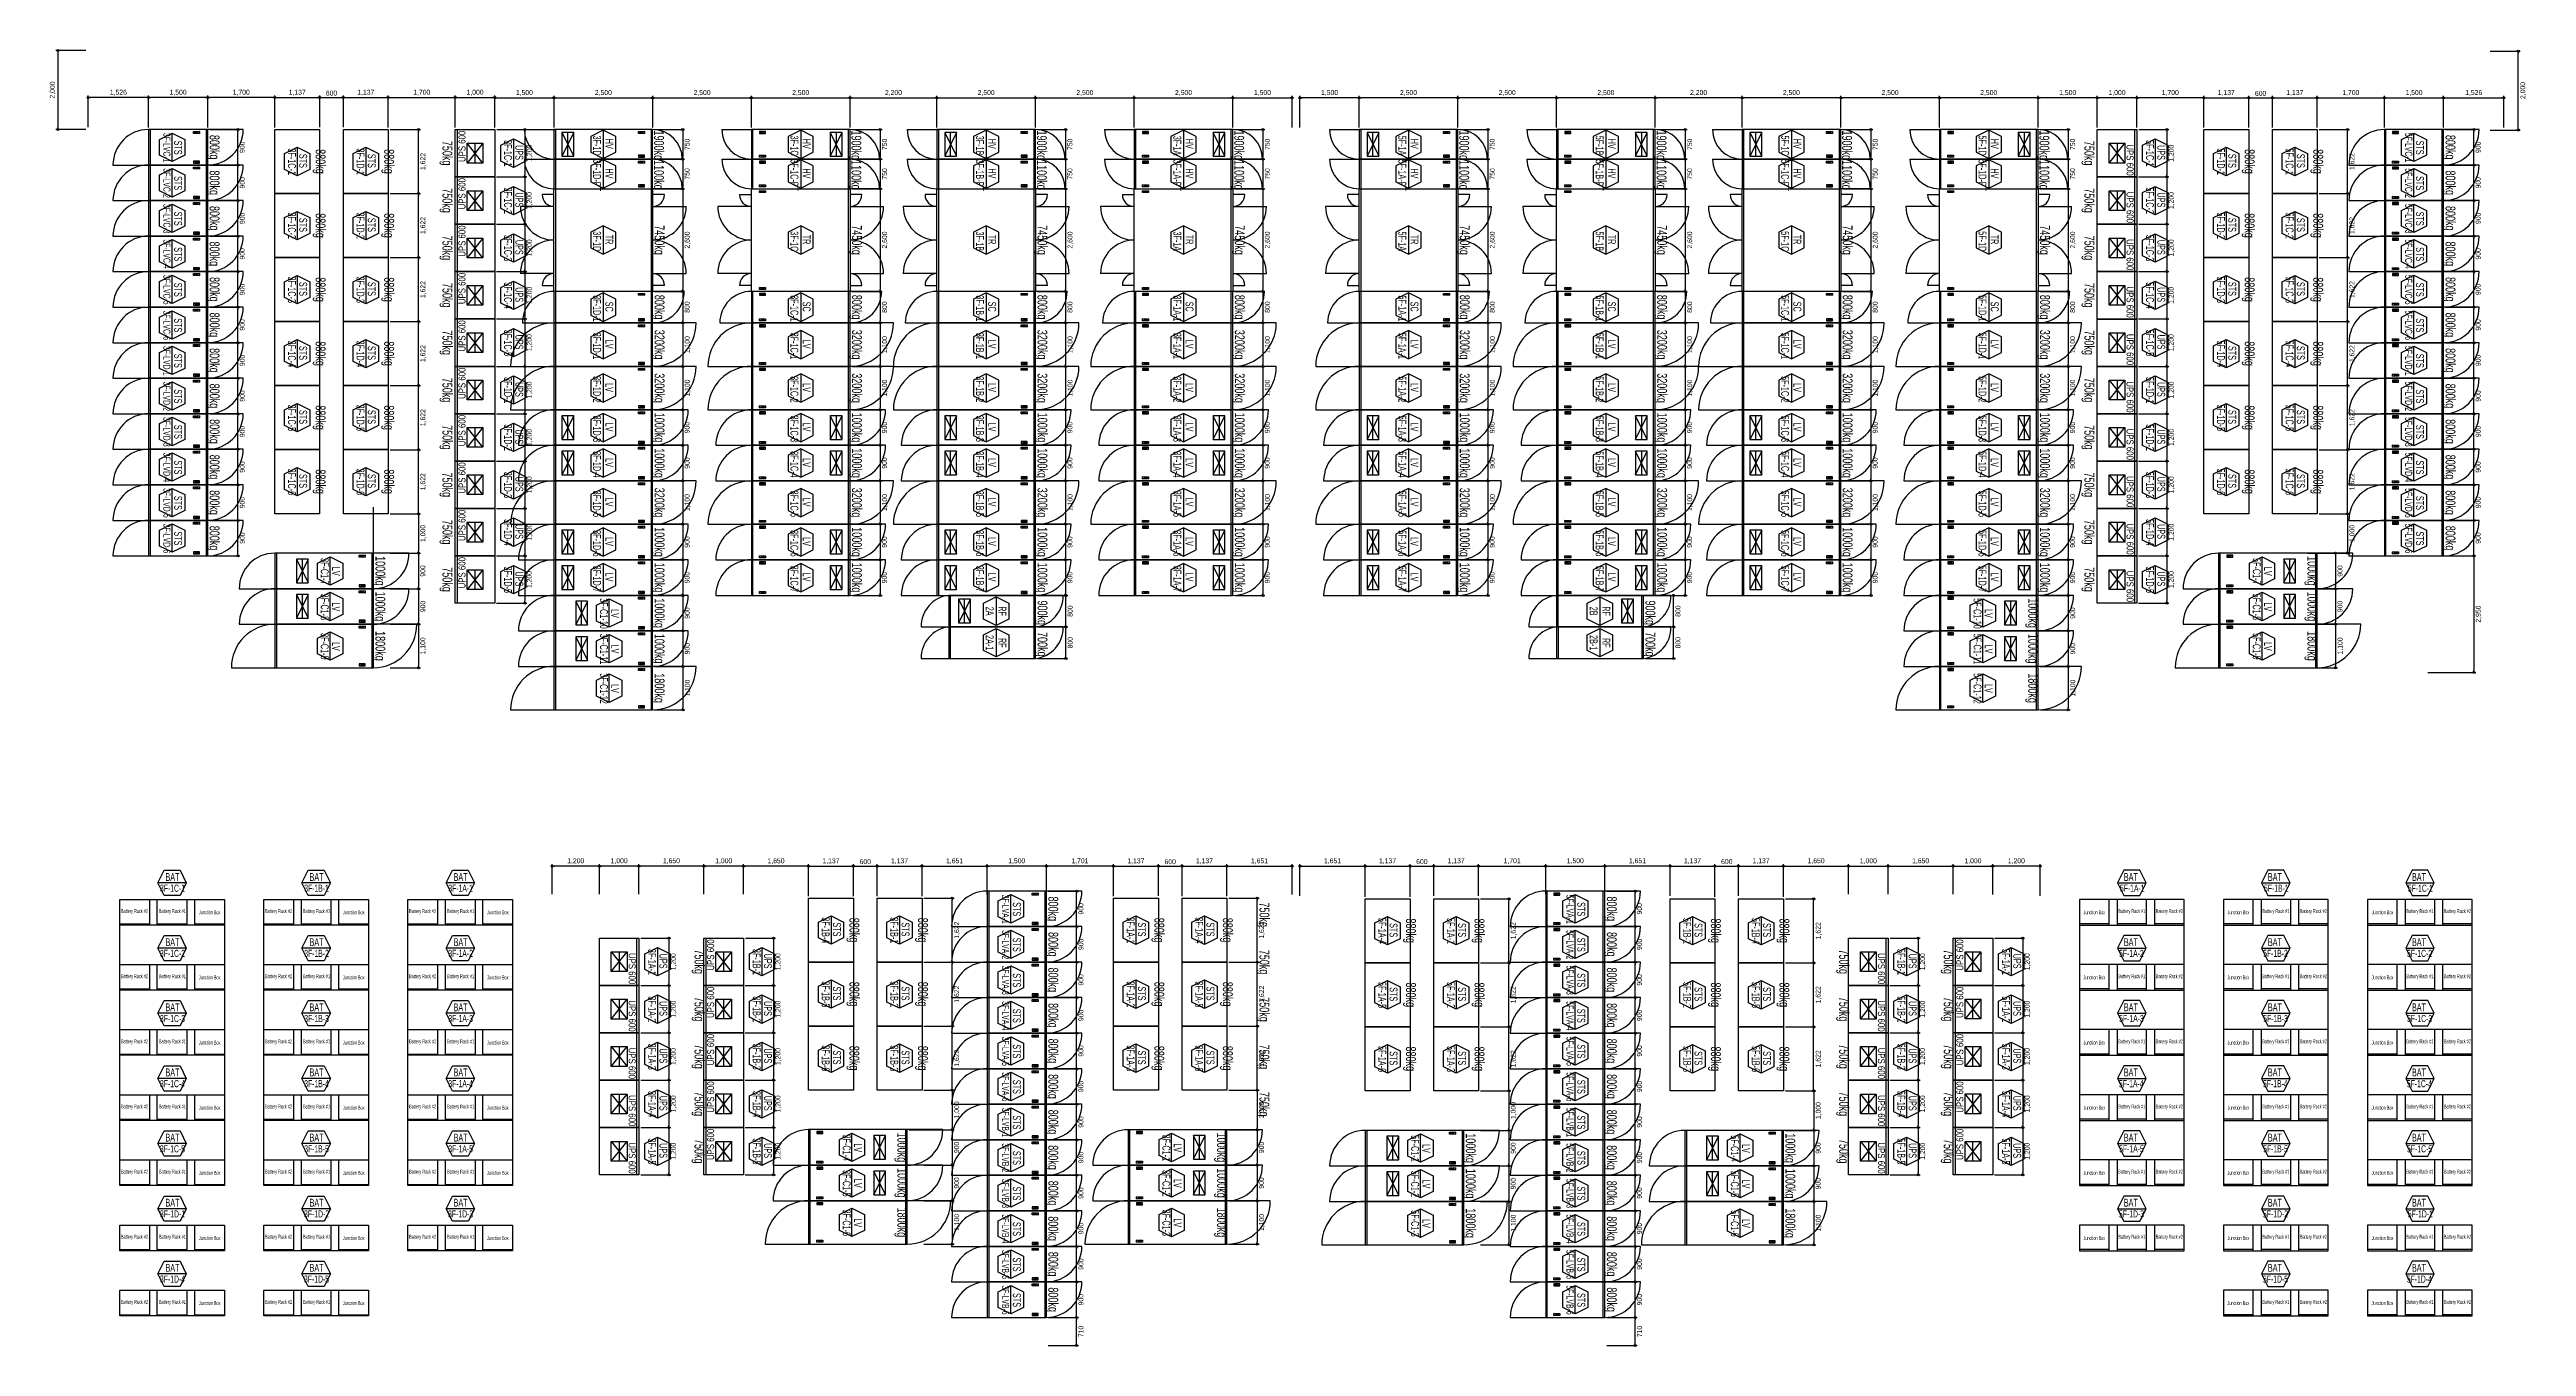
# Model space of a CAD drawing. Header units: millimetres. Extents: x 89978 to 501025, y -351975 to 835730.
# Drawn here: x 103173 to 165927, y 468080 to 500930 of the extents above; entities that cross this region are included whole.
import ezdxf
from ezdxf.enums import TextEntityAlignment as Align

# ---------------------------------------------------------------- set-up
doc = ezdxf.new("R2010")
doc.units = ezdxf.units.MM
doc.header["$LTSCALE"] = 150
doc.layers.get('Defpoints').update_dxf_attribs({"color": 150})
for name, color, linetype in [('------00 Switch Gear', 3, 'Continuous'), ('------00 Switch Gear_Number', 1, 'Continuous'), ('-----36 Dimension', 1, 'Continuous'), ('20251030_전기하중검토', 241, 'Continuous')]:
    doc.layers.add(name, color=color, linetype=linetype)
doc.layers.add('NOPLOT', color=191, linetype='Continuous', plot=False)
doc.styles.add('ELEC', font='')
doc.styles.get('ELEC').set_extended_font_data('Dotum')
doc.dimstyles.new('ELEC', dxfattribs={"dimscale": 100, "dimtxt": 2, "dimasz": 1, "dimexe": 2, "dimexo": 1, "dimgap": 1, "dimtad": 1, "dimdec": 0, "dimrnd": 0.25, "dimzin": 9, "dimdsep": 32, "dimlunit": 6, "dimtxsty": 'ELEC', "dimblk": 'Z_DOT', "dimcen": 3, "dimclrd": 7, "dimclre": 7, "dimclrt": 3, "dimadec": 0, "dimazin": 0, "dimtfac": 1, "dimtdec": 0, "dimtix": 1, "dimtmove": 2, "dimatfit": 1, "dimfxl": 1, "dimarcsym": 0})

msp = doc.modelspace()

# ---------------------------------------------------------------- texts
at = {"layer": '------00 Switch Gear', "style": 'ELEC', "width": 0.6}
for s, p in [('Battery Rack #2', (105326, 479108, 0)), ('Battery Rack #1', (106287.5, 479108, 0)), ('Junction Box', (107228.9, 479077.4, 0)), ('Battery Rack #2', (108976, 479108, 0)), ('Battery Rack #1', (109937.5, 479108, 0)), ('Junction Box', (110878.9, 479077.4, 0)), ('Battery Rack #2', (112626, 479108, 0)), ('Battery Rack #1', (113587.5, 479108, 0)), ('Junction Box', (114528.9, 479077.4, 0)), ('Junction Box', (154978.6, 479077.4, 0)), ('Battery Rack #1', (155928.6, 479108, 0)), ('Battery Rack #2', (156878.6, 479108, 0)), ('Junction Box', (158628.6, 479077.4, 0)), ('Battery Rack #1', (159578.6, 479108, 0)), ('Battery Rack #2', (160528.6, 479108, 0)), ('Junction Box', (162278.6, 479077.4, 0)), ('Battery Rack #1', (163228.6, 479108, 0)), ('Battery Rack #2', (164178.6, 479108, 0)), ('Battery Rack #2', (105326, 477458, 0)), ('Battery Rack #1', (106287.5, 477458, 0)), ('Junction Box', (107228.9, 477427.4, 0)), ('Battery Rack #2', (108976, 477458, 0)), ('Battery Rack #1', (109937.5, 477458, 0)), ('Junction Box', (110878.9, 477427.4, 0)), ('Battery Rack #2', (112626, 477458, 0)), ('Battery Rack #1', (113587.5, 477458, 0)), ('Junction Box', (114528.9, 477427.4, 0)), ('Junction Box', (154978.6, 477427.4, 0)), ('Battery Rack #1', (155928.6, 477458, 0)), ('Battery Rack #2', (156878.6, 477458, 0)), ('Junction Box', (158628.6, 477427.4, 0)), ('Battery Rack #1', (159578.6, 477458, 0)), ('Battery Rack #2', (160528.6, 477458, 0)), ('Junction Box', (162278.6, 477427.4, 0)), ('Battery Rack #1', (163228.6, 477458, 0)), ('Battery Rack #2', (164178.6, 477458, 0)), ('Battery Rack #2', (105326, 475808)), ('Battery Rack #1', (106287.5, 475808)), ('Junction Box', (107228.9, 475777.4)), ('Battery Rack #2', (108976, 475808)), ('Battery Rack #1', (109937.5, 475808)), ('Junction Box', (110878.9, 475777.4)), ('Battery Rack #2', (112626, 475808)), ('Battery Rack #1', (113587.5, 475808)), ('Junction Box', (114528.9, 475777.4)), ('Junction Box', (154978.6, 475777.4, 0)), ('Battery Rack #1', (155928.6, 475808, 0)), ('Battery Rack #2', (156878.6, 475808, 0)), ('Junction Box', (158628.6, 475777.4, 0)), ('Battery Rack #1', (159578.6, 475808, 0)), ('Battery Rack #2', (160528.6, 475808, 0)), ('Junction Box', (162278.6, 475777.4, 0)), ('Battery Rack #1', (163228.6, 475808, 0)), ('Battery Rack #2', (164178.6, 475808, 0)), ('Battery Rack #2', (105326, 474158)), ('Battery Rack #1', (106287.5, 474158)), ('Junction Box', (107228.9, 474127.4)), ('Battery Rack #2', (108976, 474158)), ('Battery Rack #1', (109937.5, 474158)), ('Junction Box', (110878.9, 474127.4)), ('Battery Rack #2', (112626, 474158)), ('Battery Rack #1', (113587.5, 474158)), ('Junction Box', (114528.9, 474127.4)), ('Junction Box', (154978.6, 474127.4, 0)), ('Battery Rack #1', (155928.6, 474158, 0)), ('Battery Rack #2', (156878.6, 474158, 0)), ('Junction Box', (158628.6, 474127.4, 0)), ('Battery Rack #1', (159578.6, 474158, 0)), ('Battery Rack #2', (160528.6, 474158, 0)), ('Junction Box', (162278.6, 474127.4, 0)), ('Battery Rack #1', (163228.6, 474158, 0)), ('Battery Rack #2', (164178.6, 474158, 0)), ('Battery Rack #2', (105326, 472508)), ('Battery Rack #1', (106287.5, 472508)), ('Battery Rack #2', (108976, 472508)), ('Battery Rack #1', (109937.5, 472508)), ('Battery Rack #2', (112626, 472508)), ('Battery Rack #1', (113587.5, 472508)), ('Battery Rack #1', (155928.6, 472508)), ('Battery Rack #2', (156878.6, 472508)), ('Battery Rack #1', (159578.6, 472508)), ('Battery Rack #2', (160528.6, 472508)), ('Battery Rack #1', (163228.6, 472508)), ('Battery Rack #2', (164178.6, 472508)), ('Junction Box', (107228.9, 472477.4)), ('Junction Box', (110878.9, 472477.4)), ('Junction Box', (114528.9, 472477.4)), ('Junction Box', (154978.6, 472477.4)), ('Junction Box', (158628.6, 472477.4)), ('Junction Box', (162278.6, 472477.4)), ('Battery Rack #2', (105326, 470858)), ('Battery Rack #1', (106287.5, 470858)), ('Junction Box', (107228.9, 470827.4)), ('Battery Rack #2', (108976, 470858)), ('Battery Rack #1', (109937.5, 470858)), ('Junction Box', (110878.9, 470827.4)), ('Battery Rack #2', (112626, 470858)), ('Battery Rack #1', (113587.5, 470858)), ('Junction Box', (114528.9, 470827.4)), ('Junction Box', (154978.6, 470827.4)), ('Battery Rack #1', (155928.6, 470858)), ('Battery Rack #2', (156878.6, 470858)), ('Junction Box', (158628.6, 470827.4)), ('Battery Rack #1', (159578.6, 470858)), ('Battery Rack #2', (160528.6, 470858)), ('Junction Box', (162278.6, 470827.4)), ('Battery Rack #1', (163228.6, 470858)), ('Battery Rack #2', (164178.6, 470858)), ('Battery Rack #2', (105326, 469208)), ('Battery Rack #1', (106287.5, 469208)), ('Junction Box', (107228.9, 469177.4)), ('Battery Rack #2', (108976, 469208)), ('Battery Rack #1', (109937.5, 469208)), ('Junction Box', (110878.9, 469177.4)), ('Junction Box', (158628.6, 469177.4)), ('Battery Rack #1', (159578.6, 469208)), ('Battery Rack #2', (160528.6, 469208)), ('Junction Box', (162278.6, 469177.4)), ('Battery Rack #1', (163228.6, 469208)), ('Battery Rack #2', (164178.6, 469208))]:
    msp.add_text(s, height=100, dxfattribs=at).set_placement(p, align=Align.MIDDLE_CENTER)
at = {"layer": '------00 Switch Gear_Number', "color": 0, "style": 'ELEC'}
for s, height, width, p in [('3F-LVC-1', 180, 0.6, (106146.2, 498445.8)), ('STS', 200, 0.7, (106430.9, 498445.8)), ('3F-1C-1', 200, 0.7, (109314.7, 498089)), ('STS', 200, 0.7, (109599.4, 498110.4)), ('3F-1D-1', 200, 0.7, (111051.7, 498089)), ('STS', 200, 0.7, (111336.4, 498110.4)), ('3F-1C-1', 200, 0.7, (114790.2, 498300)), ('UPS', 200, 0.7, (115074.9, 498321.4)), ('3F-1D', 200, 0.7, (117045.3, 498497.5)), ('HV', 200, 0.7, (117354.8, 498542.2)), ('3F-1C', 200, 0.7, (122045.3, 498497.5)), ('HV', 200, 0.7, (122354.8, 498542.2)), ('3F-1B', 200, 0.7, (126745.3, 498497.5)), ('HV', 200, 0.7, (127054.8, 498542.2)), ('3F-1A', 200, 0.7, (131745.3, 498497.5)), ('HV', 200, 0.7, (132054.8, 498542.2)), ('5F-1A', 200, 0.7, (137445.3, 498497.5)), ('HV', 200, 0.7, (137754.8, 498542.2)), ('5F-1B', 200, 0.7, (142445.3, 498497.5)), ('HV', 200, 0.7, (142754.8, 498542.2)), ('5F-1C', 200, 0.7, (147145.3, 498497.5)), ('HV', 200, 0.7, (147454.8, 498542.2)), ('5F-1D', 200, 0.7, (152145.3, 498497.5)), ('HV', 200, 0.7, (152454.8, 498542.2)), ('5F-1C-1', 200, 0.7, (156390.1, 498300)), ('UPS', 200, 0.7, (156674.8, 498321.4)), ('5F-1D-1', 200, 0.7, (158188.6, 498089)), ('STS', 200, 0.7, (158473.3, 498110.4)), ('5F-1C-1', 200, 0.7, (159925.6, 498089)), ('STS', 200, 0.7, (160210.3, 498110.4)), ('5F-LVC-1', 180, 0.6, (162944.1, 498445.8)), ('STS', 200, 0.7, (163228.8, 498445.8)), ('3F-LVC-2', 180, 0.6, (106146.2, 497545.8)), ('STS', 200, 0.7, (106430.9, 497545.8)), ('3F-1D-PT', 200, 0.7, (117045.3, 497747.5)), ('HV', 200, 0.7, (117354.8, 497792.2)), ('3F-1C-PT', 200, 0.7, (122045.3, 497747.5)), ('HV', 200, 0.7, (122354.8, 497792.2)), ('3F-1B-PT', 200, 0.7, (126745.3, 497747.5)), ('HV', 200, 0.7, (127054.8, 497792.2)), ('3F-1A-PT', 200, 0.7, (131745.3, 497747.5)), ('HV', 200, 0.7, (132054.8, 497792.2)), ('5F-1A-PT', 200, 0.7, (137445.3, 497747.5)), ('HV', 200, 0.7, (137754.8, 497792.2)), ('5F-1B-PT', 200, 0.7, (142445.3, 497747.5)), ('HV', 200, 0.7, (142754.8, 497792.2)), ('5F-1C-PT', 200, 0.7, (147145.3, 497747.5)), ('HV', 200, 0.7, (147454.8, 497792.2)), ('5F-1D-PT', 200, 0.7, (152145.3, 497747.5)), ('HV', 200, 0.7, (152454.8, 497792.2)), ('5F-LVC-2', 180, 0.6, (162944.1, 497545.8)), ('STS', 200, 0.7, (163228.8, 497545.8)), ('3F-1C-2', 200, 0.7, (114790.2, 497100)), ('UPS', 200, 0.7, (115074.9, 497121.4)), ('5F-1C-2', 200, 0.7, (156390.1, 497100)), ('UPS', 200, 0.7, (156674.8, 497121.4)), ('3F-LVC-3', 180, 0.6, (106146.2, 496645.8)), ('STS', 200, 0.7, (106430.9, 496645.8)), ('3F-1C-2', 200, 0.7, (109314.7, 496467)), ('STS', 200, 0.7, (109599.4, 496488.4)), ('3F-1D-2', 200, 0.7, (111051.7, 496467)), ('STS', 200, 0.7, (111336.4, 496488.4)), ('5F-1D-2', 200, 0.7, (158188.6, 496467)), ('STS', 200, 0.7, (158473.3, 496488.4)), ('5F-1C-2', 200, 0.7, (159925.6, 496467)), ('STS', 200, 0.7, (160210.3, 496488.4)), ('5F-LVC-3', 180, 0.6, (162944.1, 496645.8)), ('STS', 200, 0.7, (163228.8, 496645.8)), ('3F-LVC-4', 180, 0.6, (106146.2, 495745.8)), ('STS', 200, 0.7, (106430.9, 495745.8)), ('3F-1C-3', 200, 0.7, (114790.2, 495900)), ('UPS', 200, 0.7, (115074.9, 495921.4)), ('3F-1D', 200, 0.7, (117045.3, 496072.5)), ('TR', 200, 0.7, (117354.8, 496117.2)), ('3F-1C', 200, 0.7, (122045.3, 496072.5)), ('TR', 200, 0.7, (122354.8, 496117.2)), ('3F-1B', 200, 0.7, (126745.3, 496072.5)), ('TR', 200, 0.7, (127054.8, 496117.2)), ('3F-1A', 200, 0.7, (131745.3, 496072.5)), ('TR', 200, 0.7, (132054.8, 496117.2)), ('5F-1A', 200, 0.7, (137445.3, 496072.5)), ('TR', 200, 0.7, (137754.8, 496117.2)), ('5F-1B', 200, 0.7, (142445.3, 496072.5)), ('TR', 200, 0.7, (142754.8, 496117.2)), ('5F-1C', 200, 0.7, (147145.3, 496072.5)), ('TR', 200, 0.7, (147454.8, 496117.2)), ('5F-1D', 200, 0.7, (152145.3, 496072.5)), ('TR', 200, 0.7, (152454.8, 496117.2)), ('5F-1C-3', 200, 0.7, (156390.1, 495900)), ('UPS', 200, 0.7, (156674.8, 495921.4)), ('5F-LVC-4', 180, 0.6, (162944.1, 495745.8)), ('STS', 200, 0.7, (163228.8, 495745.8)), ('3F-LVC-5', 180, 0.6, (106146.2, 494845.8)), ('3F-1C-3', 200, 0.7, (109314.7, 494845)), ('3F-1D-3', 200, 0.7, (111051.7, 494845)), ('5F-1D-3', 200, 0.7, (158188.6, 494845)), ('5F-1C-3', 200, 0.7, (159925.6, 494845)), ('5F-LVC-5', 180, 0.6, (162944.1, 494845.8)), ('STS', 200, 0.7, (106430.9, 494845.8)), ('STS', 200, 0.7, (109599.4, 494866.4)), ('STS', 200, 0.7, (111336.4, 494866.4)), ('3F-1C-4', 200, 0.7, (114790.2, 494700)), ('UPS', 200, 0.7, (115074.9, 494721.4)), ('3F-1D-1', 200, 0.7, (117045.3, 494372.5)), ('SC', 200, 0.7, (117354.8, 494417.2)), ('3F-1C-1', 200, 0.7, (122045.3, 494372.5)), ('SC', 200, 0.7, (122354.8, 494417.2)), ('3F-1B-1', 200, 0.7, (126745.3, 494372.5)), ('SC', 200, 0.7, (127054.8, 494417.2)), ('3F-1A-1', 200, 0.7, (131745.3, 494372.5)), ('SC', 200, 0.7, (132054.8, 494417.2)), ('5F-1A-1', 200, 0.7, (137445.3, 494372.5)), ('SC', 200, 0.7, (137754.8, 494417.2)), ('5F-1B-1', 200, 0.7, (142445.3, 494372.5)), ('SC', 200, 0.7, (142754.8, 494417.2)), ('5F-1C-1', 200, 0.7, (147145.3, 494372.5)), ('SC', 200, 0.7, (147454.8, 494417.2)), ('5F-1D-1', 200, 0.7, (152145.3, 494372.5)), ('SC', 200, 0.7, (152454.8, 494417.2)), ('5F-1C-4', 200, 0.7, (156390.1, 494700)), ('UPS', 200, 0.7, (156674.8, 494721.4)), ('STS', 200, 0.7, (158473.3, 494866.4)), ('STS', 200, 0.7, (160210.3, 494866.4)), ('STS', 200, 0.7, (163228.8, 494845.8)), ('3F-LVC-6', 180, 0.6, (106146.2, 493945.8)), ('STS', 200, 0.7, (106430.9, 493945.8)), ('5F-LVC-6', 180, 0.6, (162944.1, 493945.8)), ('STS', 200, 0.7, (163228.8, 493945.8)), ('3F-LVD-1', 180, 0.6, (106146.2, 493045.8)), ('3F-1C-4', 200, 0.7, (109314.7, 493223)), ('STS', 200, 0.7, (109599.4, 493244.4)), ('3F-1D-4', 200, 0.7, (111051.7, 493223)), ('STS', 200, 0.7, (111336.4, 493244.4)), ('3F-1C-5', 200, 0.7, (114790.2, 493500)), ('UPS', 200, 0.7, (115074.9, 493521.4)), ('3F-1D-1', 200, 0.7, (117045.3, 493422.5)), ('LV', 200, 0.7, (117354.8, 493467.2)), ('3F-1C-1', 200, 0.7, (122045.3, 493422.5)), ('LV', 200, 0.7, (122354.8, 493467.2)), ('3F-1B-1', 200, 0.7, (126745.3, 493422.5)), ('LV', 200, 0.7, (127054.8, 493467.2)), ('3F-1A-1', 200, 0.7, (131745.3, 493422.5)), ('LV', 200, 0.7, (132054.8, 493467.2)), ('5F-1A-1', 200, 0.7, (137445.3, 493422.5)), ('LV', 200, 0.7, (137754.8, 493467.2)), ('5F-1B-1', 200, 0.7, (142445.3, 493422.5)), ('LV', 200, 0.7, (142754.8, 493467.2)), ('5F-1C-1', 200, 0.7, (147145.3, 493422.5)), ('LV', 200, 0.7, (147454.8, 493467.2)), ('5F-1D-1', 200, 0.7, (152145.3, 493422.5)), ('LV', 200, 0.7, (152454.8, 493467.2)), ('5F-1C-5', 200, 0.7, (156390.1, 493500)), ('UPS', 200, 0.7, (156674.8, 493521.4)), ('5F-1D-4', 200, 0.7, (158188.6, 493223)), ('STS', 200, 0.7, (158473.3, 493244.4)), ('5F-1C-4', 200, 0.7, (159925.6, 493223)), ('STS', 200, 0.7, (160210.3, 493244.4)), ('5F-LVD-1', 180, 0.6, (162944.1, 493045.8)), ('STS', 200, 0.7, (106430.9, 493045.8)), ('3F-1D-1', 200, 0.7, (114790.2, 492300)), ('3F-1D-2', 200, 0.7, (117045.3, 492322.5)), ('3F-1C-2', 200, 0.7, (122045.3, 492322.5)), ('3F-1B-2', 200, 0.7, (126745.3, 492322.5)), ('3F-1A-2', 200, 0.7, (131745.3, 492322.5)), ('5F-1A-2', 200, 0.7, (137445.3, 492322.5)), ('5F-1B-2', 200, 0.7, (142445.3, 492322.5)), ('5F-1C-2', 200, 0.7, (147145.3, 492322.5)), ('5F-1D-2', 200, 0.7, (152145.3, 492322.5)), ('5F-1D-1', 200, 0.7, (156390.1, 492300)), ('STS', 200, 0.7, (163228.8, 493045.8)), ('3F-LVD-2', 180, 0.6, (106146.2, 492145.8)), ('STS', 200, 0.7, (106430.9, 492145.8)), ('UPS', 200, 0.7, (115074.9, 492321.4)), ('LV', 200, 0.7, (117354.8, 492367.2)), ('LV', 200, 0.7, (122354.8, 492367.2)), ('LV', 200, 0.7, (127054.8, 492367.2)), ('LV', 200, 0.7, (132054.8, 492367.2)), ('LV', 200, 0.7, (137754.8, 492367.2)), ('LV', 200, 0.7, (142754.8, 492367.2)), ('LV', 200, 0.7, (147454.8, 492367.2)), ('LV', 200, 0.7, (152454.8, 492367.2)), ('UPS', 200, 0.7, (156674.8, 492321.4)), ('5F-LVD-2', 180, 0.6, (162944.1, 492145.8)), ('STS', 200, 0.7, (163228.8, 492145.8)), ('3F-LVD-3', 180, 0.6, (106146.2, 491245.8)), ('STS', 200, 0.7, (106430.9, 491245.8)), ('3F-1C-5', 200, 0.7, (109314.7, 491601)), ('STS', 200, 0.7, (109599.4, 491622.4)), ('3F-1D-5', 200, 0.7, (111051.7, 491601)), ('STS', 200, 0.7, (111336.4, 491622.4)), ('3F-1D-2', 200, 0.7, (114790.2, 491100)), ('3F-1D-3', 200, 0.7, (117045.3, 491322.5)), ('LV', 200, 0.7, (117354.8, 491367.2)), ('3F-1C-3', 200, 0.7, (122045.3, 491322.5)), ('LV', 200, 0.7, (122354.8, 491367.2)), ('3F-1B-3', 200, 0.7, (126745.3, 491322.5)), ('LV', 200, 0.7, (127054.8, 491367.2)), ('3F-1A-3', 200, 0.7, (131745.3, 491322.5)), ('LV', 200, 0.7, (132054.8, 491367.2)), ('5F-1A-3', 200, 0.7, (137445.3, 491322.5)), ('LV', 200, 0.7, (137754.8, 491367.2)), ('5F-1B-3', 200, 0.7, (142445.3, 491322.5)), ('LV', 200, 0.7, (142754.8, 491367.2)), ('5F-1C-3', 200, 0.7, (147145.3, 491322.5)), ('LV', 200, 0.7, (147454.8, 491367.2)), ('5F-1D-3', 200, 0.7, (152145.3, 491322.5)), ('LV', 200, 0.7, (152454.8, 491367.2)), ('5F-1D-2', 200, 0.7, (156390.1, 491100)), ('5F-1D-5', 200, 0.7, (158188.6, 491601)), ('STS', 200, 0.7, (158473.3, 491622.4)), ('5F-1C-5', 200, 0.7, (159925.6, 491601)), ('STS', 200, 0.7, (160210.3, 491622.4)), ('5F-LVD-3', 180, 0.6, (162944.1, 491245.8)), ('STS', 200, 0.7, (163228.8, 491245.8)), ('UPS', 200, 0.7, (115074.9, 491121.4)), ('3F-1D-4', 200, 0.7, (117045.3, 490422.5)), ('3F-1C-4', 200, 0.7, (122045.3, 490422.5)), ('3F-1B-4', 200, 0.7, (126745.3, 490422.5)), ('3F-1A-4', 200, 0.7, (131745.3, 490422.5)), ('5F-1A-4', 200, 0.7, (137445.3, 490422.5)), ('5F-1B-4', 200, 0.7, (142445.3, 490422.5)), ('5F-1C-4', 200, 0.7, (147145.3, 490422.5)), ('5F-1D-4', 200, 0.7, (152145.3, 490422.5)), ('UPS', 200, 0.7, (156674.8, 491121.4)), ('3F-LVD-4', 180, 0.6, (106146.2, 490345.8)), ('STS', 200, 0.7, (106430.9, 490345.8)), ('3F-1C-6', 200, 0.7, (109314.7, 489979)), ('STS', 200, 0.7, (109599.4, 490000.4)), ('3F-1D-6', 200, 0.7, (111051.7, 489979)), ('STS', 200, 0.7, (111336.4, 490000.4)), ('3F-1D-3', 200, 0.7, (114790.2, 489900)), ('LV', 200, 0.7, (117354.8, 490467.2)), ('LV', 200, 0.7, (122354.8, 490467.2)), ('LV', 200, 0.7, (127054.8, 490467.2)), ('LV', 200, 0.7, (132054.8, 490467.2)), ('LV', 200, 0.7, (137754.8, 490467.2)), ('LV', 200, 0.7, (142754.8, 490467.2)), ('LV', 200, 0.7, (147454.8, 490467.2)), ('LV', 200, 0.7, (152454.8, 490467.2)), ('5F-1D-3', 200, 0.7, (156390.1, 489900)), ('5F-1D-6', 200, 0.7, (158188.6, 489979)), ('STS', 200, 0.7, (158473.3, 490000.4)), ('5F-1C-6', 200, 0.7, (159925.6, 489979)), ('STS', 200, 0.7, (160210.3, 490000.4)), ('5F-LVD-4', 180, 0.6, (162944.1, 490345.8)), ('STS', 200, 0.7, (163228.8, 490345.8)), ('3F-LVD-5', 180, 0.6, (106146.2, 489445.8)), ('STS', 200, 0.7, (106430.9, 489445.8)), ('UPS', 200, 0.7, (115074.9, 489921.4)), ('3F-1D-5', 200, 0.7, (117045.3, 489422.5)), ('LV', 200, 0.7, (117354.8, 489467.2)), ('3F-1C-5', 200, 0.7, (122045.3, 489422.5)), ('LV', 200, 0.7, (122354.8, 489467.2)), ('3F-1B-5', 200, 0.7, (126745.3, 489422.5)), ('LV', 200, 0.7, (127054.8, 489467.2)), ('3F-1A-5', 200, 0.7, (131745.3, 489422.5)), ('LV', 200, 0.7, (132054.8, 489467.2)), ('5F-1A-5', 200, 0.7, (137445.3, 489422.5)), ('LV', 200, 0.7, (137754.8, 489467.2)), ('5F-1B-5', 200, 0.7, (142445.3, 489422.5)), ('LV', 200, 0.7, (142754.8, 489467.2)), ('5F-1C-5', 200, 0.7, (147145.3, 489422.5)), ('LV', 200, 0.7, (147454.8, 489467.2)), ('5F-1D-5', 200, 0.7, (152145.3, 489422.5)), ('LV', 200, 0.7, (152454.8, 489467.2)), ('UPS', 200, 0.7, (156674.8, 489921.4)), ('5F-LVD-5', 180, 0.6, (162944.1, 489445.8)), ('STS', 200, 0.7, (163228.8, 489445.8)), ('3F-1D-4', 200, 0.7, (114790.2, 488700)), ('UPS', 200, 0.7, (115074.9, 488721.4)), ('5F-1D-4', 200, 0.7, (156390.1, 488700)), ('UPS', 200, 0.7, (156674.8, 488721.4)), ('3F-LVD-6', 180, 0.6, (106146.2, 488545.8)), ('STS', 200, 0.7, (106430.9, 488545.8)), ('3F-1D-6', 200, 0.7, (117045.3, 488422.5)), ('LV', 200, 0.7, (117354.8, 488467.2)), ('3F-1C-6', 200, 0.7, (122045.3, 488422.5)), ('LV', 200, 0.7, (122354.8, 488467.2)), ('3F-1B-6', 200, 0.7, (126745.3, 488422.5)), ('LV', 200, 0.7, (127054.8, 488467.2)), ('3F-1A-6', 200, 0.7, (131745.3, 488422.5)), ('LV', 200, 0.7, (132054.8, 488467.2)), ('5F-1A-6', 200, 0.7, (137445.3, 488422.5)), ('LV', 200, 0.7, (137754.8, 488467.2)), ('5F-1B-6', 200, 0.7, (142445.3, 488422.5)), ('LV', 200, 0.7, (142754.8, 488467.2)), ('5F-1C-6', 200, 0.7, (147145.3, 488422.5)), ('LV', 200, 0.7, (147454.8, 488467.2)), ('5F-1D-6', 200, 0.7, (152145.3, 488422.5)), ('LV', 200, 0.7, (152454.8, 488467.2)), ('5F-LVD-6', 180, 0.6, (162944.1, 488545.8)), ('STS', 200, 0.7, (163228.8, 488545.8)), ('3F-C1-7', 200, 0.7, (110146.2, 487713.8)), ('LV', 200, 0.7, (110430.9, 487713.8)), ('3F-1D-5', 200, 0.7, (114790.2, 487500)), ('UPS', 200, 0.7, (115074.9, 487521.4)), ('3F-1D-7', 200, 0.7, (117045.3, 487522.5)), ('LV', 200, 0.7, (117354.8, 487567.2)), ('3F-1C-7', 200, 0.7, (122045.3, 487522.5)), ('LV', 200, 0.7, (122354.8, 487567.2)), ('3F-1B-7', 200, 0.7, (126745.3, 487522.5)), ('LV', 200, 0.7, (127054.8, 487567.2)), ('3F-1A-7', 200, 0.7, (131745.3, 487522.5)), ('LV', 200, 0.7, (132054.8, 487567.2)), ('5F-1A-7', 200, 0.7, (137445.3, 487522.5)), ('LV', 200, 0.7, (137754.8, 487567.2)), ('5F-1B-7', 200, 0.7, (142445.3, 487522.5)), ('LV', 200, 0.7, (142754.8, 487567.2)), ('5F-1C-7', 200, 0.7, (147145.3, 487522.5)), ('LV', 200, 0.7, (147454.8, 487567.2)), ('5F-1D-7', 200, 0.7, (152145.3, 487522.5)), ('LV', 200, 0.7, (152454.8, 487567.2)), ('5F-1D-5', 200, 0.7, (156390.1, 487500)), ('UPS', 200, 0.7, (156674.8, 487521.4)), ('5F-C1-7', 200, 0.7, (159094.1, 487713.8, 0)), ('LV', 200, 0.7, (159378.8, 487713.8, 0)), ('3F-C1-8', 200, 0.7, (110146.2, 486813.8)), ('3F-C1-10', 200, 0.7, (117220.1, 486645.8)), ('5F-C1-10', 200, 0.7, (152020.1, 486645.8)), ('5F-C1-8', 200, 0.7, (159094.1, 486813.8, 0)), ('LV', 200, 0.7, (110430.9, 486813.8)), ('LV', 200, 0.7, (117504.8, 486645.8)), ('LV', 200, 0.7, (152304.8, 486645.8)), ('LV', 200, 0.7, (159378.8, 486813.8, 0)), ('3F-C1-9', 200, 0.7, (110146.2, 485813.8)), ('LV', 200, 0.7, (110430.9, 485813.8)), ('3F-C1-11', 200, 0.7, (117220.1, 485745.8)), ('LV', 200, 0.7, (117504.8, 485745.8)), ('5F-C1-11', 200, 0.7, (152020.1, 485745.8)), ('LV', 200, 0.7, (152304.8, 485745.8)), ('5F-C1-9', 200, 0.7, (159094.1, 485813.8, 0)), ('LV', 200, 0.7, (159378.8, 485813.8, 0)), ('3F-C1-12', 200, 0.7, (117220.1, 484745.8)), ('5F-C1-12', 200, 0.7, (152020.1, 484745.8)), ('LV', 200, 0.7, (117504.8, 484745.8)), ('LV', 200, 0.7, (152304.8, 484745.8)), ('3F-LVA-1', 180, 0.6, (127394.6, 479155.4, 0)), ('5F-LVA-1', 180, 0.6, (141695.6, 479155.4, 0)), ('3F-1B-4', 200, 0.7, (122838.6, 478621.4, 0)), ('3F-1B-1', 200, 0.7, (124575.6, 478621.4, 0)), ('STS', 200, 0.7, (127679.3, 479155.4, 0)), ('3F-1A-1', 200, 0.7, (130563.6, 478620.4, 0)), ('3F-1A-4', 200, 0.7, (132300.6, 478620.4)), ('5F-1A-4', 200, 0.7, (136939.6, 478603.7, 0)), ('5F-1A-1', 200, 0.7, (138676.6, 478603.7)), ('STS', 200, 0.7, (141980.3, 479155.4, 0)), ('5F-1B-1', 200, 0.7, (144664.6, 478603.7, 0)), ('5F-1B-4', 200, 0.7, (146401.6, 478603.7, 0)), ('STS', 200, 0.7, (123123.3, 478642.8, 0)), ('STS', 200, 0.7, (124860.3, 478642.8, 0)), ('3F-LVA-2', 180, 0.6, (127394.6, 478255.4, 0)), ('STS', 200, 0.7, (127679.3, 478255.4, 0)), ('STS', 200, 0.7, (130848.3, 478641.8, 0)), ('STS', 200, 0.7, (132585.3, 478641.8)), ('STS', 200, 0.7, (137224.3, 478625, 0)), ('STS', 200, 0.7, (138961.3, 478625)), ('5F-LVA-2', 180, 0.6, (141695.6, 478255.4, 0)), ('STS', 200, 0.7, (141980.3, 478255.4, 0)), ('STS', 200, 0.7, (144949.3, 478625, 0)), ('STS', 200, 0.7, (146686.3, 478625, 0)), ('3F-1A-1', 200, 0.7, (118440.1, 477819.2, 0)), ('UPS', 200, 0.7, (118724.8, 477840.6, 0)), ('3F-1B-1', 200, 0.7, (121090.1, 477819.2, 0)), ('UPS', 200, 0.7, (121374.8, 477840.6, 0)), ('3F-LVA-3', 180, 0.6, (127394.6, 477355.4, 0)), ('5F-LVA-3', 180, 0.6, (141695.6, 477355.4, 0)), ('5F-1B-1', 200, 0.7, (150090.1, 477819.2, 0)), ('UPS', 200, 0.7, (150374.8, 477840.6, 0)), ('5F-1A-1', 200, 0.7, (152740.1, 477819.2, 0)), ('UPS', 200, 0.7, (153024.8, 477840.6, 0)), ('3F-1A-2', 200, 0.7, (118440.1, 476619.2, 0)), ('3F-1B-2', 200, 0.7, (121090.1, 476619.2, 0)), ('3F-1B-5', 200, 0.7, (122838.6, 476999.4, 0)), ('STS', 200, 0.7, (123123.3, 477020.8, 0)), ('3F-1B-2', 200, 0.7, (124575.6, 476999.4, 0)), ('STS', 200, 0.7, (124860.3, 477020.8, 0)), ('STS', 200, 0.7, (127679.3, 477355.4, 0)), ('3F-1A-2', 200, 0.7, (130563.6, 476998.4, 0)), ('STS', 200, 0.7, (130848.3, 477019.8, 0)), ('3F-1A-5', 200, 0.7, (132300.6, 476998.4)), ('STS', 200, 0.7, (132585.3, 477019.8)), ('5F-1A-5', 200, 0.7, (136939.6, 476981.7, 0)), ('STS', 200, 0.7, (137224.3, 477003, 0)), ('5F-1A-2', 200, 0.7, (138676.6, 476981.7)), ('STS', 200, 0.7, (138961.3, 477003)), ('STS', 200, 0.7, (141980.3, 477355.4, 0)), ('5F-1B-2', 200, 0.7, (144664.6, 476981.7, 0)), ('STS', 200, 0.7, (144949.3, 477003, 0)), ('5F-1B-5', 200, 0.7, (146401.6, 476981.7, 0)), ('STS', 200, 0.7, (146686.3, 477003, 0)), ('5F-1B-2', 200, 0.7, (150090.1, 476619.2, 0)), ('5F-1A-2', 200, 0.7, (152740.1, 476619.2, 0)), ('UPS', 200, 0.7, (118724.8, 476640.6, 0)), ('UPS', 200, 0.7, (121374.8, 476640.6, 0)), ('3F-LVA-4', 180, 0.6, (127394.6, 476455.4, 0)), ('STS', 200, 0.7, (127679.3, 476455.4, 0)), ('5F-LVA-4', 180, 0.6, (141695.6, 476455.4, 0)), ('STS', 200, 0.7, (141980.3, 476455.4, 0)), ('UPS', 200, 0.7, (150374.8, 476640.6, 0)), ('UPS', 200, 0.7, (153024.8, 476640.6, 0)), ('3F-1A-3', 200, 0.7, (118440.1, 475419.2, 0)), ('3F-1B-3', 200, 0.7, (121090.1, 475419.2, 0)), ('3F-1B-6', 200, 0.7, (122838.6, 475377.4, 0)), ('3F-1B-3', 200, 0.7, (124575.6, 475377.4, 0)), ('3F-LVA-5', 180, 0.6, (127394.6, 475555.4, 0)), ('STS', 200, 0.7, (127679.3, 475555.4, 0)), ('3F-1A-3', 200, 0.7, (130563.6, 475376.4, 0)), ('3F-1A-6', 200, 0.7, (132300.6, 475376.4)), ('5F-1A-6', 200, 0.7, (136939.6, 475359.7, 0)), ('5F-1A-3', 200, 0.7, (138676.6, 475359.7)), ('5F-LVA-5', 180, 0.6, (141695.6, 475555.4, 0)), ('STS', 200, 0.7, (141980.3, 475555.4, 0)), ('5F-1B-3', 200, 0.7, (144664.6, 475359.7, 0)), ('5F-1B-6', 200, 0.7, (146401.6, 475359.7, 0)), ('5F-1B-3', 200, 0.7, (150090.1, 475419.2, 0)), ('5F-1A-3', 200, 0.7, (152740.1, 475419.2, 0)), ('UPS', 200, 0.7, (118724.8, 475440.6, 0)), ('UPS', 200, 0.7, (121374.8, 475440.6, 0)), ('STS', 200, 0.7, (123123.3, 475398.8, 0)), ('STS', 200, 0.7, (124860.3, 475398.8, 0)), ('STS', 200, 0.7, (130848.3, 475397.8, 0)), ('STS', 200, 0.7, (132585.3, 475397.8)), ('STS', 200, 0.7, (137224.3, 475381, 0)), ('STS', 200, 0.7, (138961.3, 475381)), ('STS', 200, 0.7, (144949.3, 475381, 0)), ('STS', 200, 0.7, (146686.3, 475381, 0)), ('UPS', 200, 0.7, (150374.8, 475440.6, 0)), ('UPS', 200, 0.7, (153024.8, 475440.6, 0)), ('3F-1A-4', 200, 0.7, (118440.1, 474219.2, 0)), ('3F-1B-4', 200, 0.7, (121090.1, 474219.2, 0)), ('3F-LVA-6', 180, 0.6, (127394.6, 474655.4, 0)), ('STS', 200, 0.7, (127679.3, 474655.4, 0)), ('5F-LVA-6', 180, 0.6, (141695.6, 474655.4, 0)), ('STS', 200, 0.7, (141980.3, 474655.4, 0)), ('5F-1B-4', 200, 0.7, (150090.1, 474219.2, 0)), ('5F-1A-4', 200, 0.7, (152740.1, 474219.2, 0)), ('UPS', 200, 0.7, (118724.8, 474240.6, 0)), ('UPS', 200, 0.7, (121374.8, 474240.6, 0)), ('3F-LVB-1', 180, 0.6, (127394.6, 473755.4, 0)), ('STS', 200, 0.7, (127679.3, 473755.4, 0)), ('5F-LVB-1', 180, 0.6, (141695.6, 473755.4, 0)), ('STS', 200, 0.7, (141980.3, 473755.4, 0)), ('UPS', 200, 0.7, (150374.8, 474240.6, 0)), ('UPS', 200, 0.7, (153024.8, 474240.6, 0)), ('3F-1A-5', 200, 0.7, (118440.1, 473019.2, 0)), ('UPS', 200, 0.7, (118724.8, 473040.6, 0)), ('3F-1B-5', 200, 0.7, (121090.1, 473019.2, 0)), ('UPS', 200, 0.7, (121374.8, 473040.6, 0)), ('3F-C1-4', 200, 0.7, (123370.1, 473112.2, 0)), ('LV', 200, 0.7, (123654.8, 473112.2, 0)), ('3F-C1-1', 200, 0.7, (131469.1, 473111.2, 0)), ('LV', 200, 0.7, (131753.8, 473111.2, 0)), ('5F-C1-1', 200, 0.7, (137771.1, 473094.5, 0)), ('LV', 200, 0.7, (138055.8, 473094.5, 0)), ('5F-C1-4', 200, 0.7, (145870.1, 473094.5, 0)), ('LV', 200, 0.7, (146154.8, 473094.5, 0)), ('5F-1B-5', 200, 0.7, (150090.1, 473019.2, 0)), ('UPS', 200, 0.7, (150374.8, 473040.6, 0)), ('5F-1A-5', 200, 0.7, (152740.1, 473019.2, 0)), ('UPS', 200, 0.7, (153024.8, 473040.6, 0)), ('3F-C1-5', 200, 0.7, (123370.1, 472212.2, 0)), ('3F-LVB-2', 180, 0.6, (127394.6, 472855.4, 0)), ('STS', 200, 0.7, (127679.3, 472855.4, 0)), ('5F-LVB-2', 180, 0.6, (141695.6, 472855.4, 0)), ('STS', 200, 0.7, (141980.3, 472855.4, 0)), ('LV', 200, 0.7, (123654.8, 472212.2, 0)), ('3F-LVB-3', 180, 0.6, (127394.6, 471955.4, 0)), ('STS', 200, 0.7, (127679.3, 471955.4, 0)), ('3F-C1-2', 200, 0.7, (131469.1, 472211.2, 0)), ('LV', 200, 0.7, (131753.8, 472211.2, 0)), ('5F-C1-2', 200, 0.7, (137771.1, 472194.5, 0)), ('LV', 200, 0.7, (138055.8, 472194.5, 0)), ('5F-LVB-3', 180, 0.6, (141695.6, 471955.4, 0)), ('STS', 200, 0.7, (141980.3, 471955.4, 0)), ('5F-C1-5', 200, 0.7, (145870.1, 472194.5, 0)), ('LV', 200, 0.7, (146154.8, 472194.5, 0)), ('3F-C1-6', 200, 0.7, (123370.1, 471212.2, 0)), ('LV', 200, 0.7, (123654.8, 471212.2, 0)), ('3F-LVB-4', 180, 0.6, (127394.6, 471055.4, 0)), ('3F-C1-3', 200, 0.7, (131469.1, 471211.2, 0)), ('LV', 200, 0.7, (131753.8, 471211.2, 0)), ('5F-C1-3', 200, 0.7, (137771.1, 471194.5, 0)), ('LV', 200, 0.7, (138055.8, 471194.5, 0)), ('5F-LVB-4', 180, 0.6, (141695.6, 471055.4, 0)), ('5F-C1-6', 200, 0.7, (145870.1, 471194.5, 0)), ('LV', 200, 0.7, (146154.8, 471194.5, 0)), ('STS', 200, 0.7, (127679.3, 471055.4, 0)), ('STS', 200, 0.7, (141980.3, 471055.4, 0)), ('3F-LVB-5', 180, 0.6, (127394.6, 470155.4, 0)), ('STS', 200, 0.7, (127679.3, 470155.4, 0)), ('5F-LVB-5', 180, 0.6, (141695.6, 470155.4, 0)), ('STS', 200, 0.7, (141980.3, 470155.4, 0)), ('3F-LVB-6', 180, 0.6, (127394.6, 469255.4, 0)), ('STS', 200, 0.7, (127679.3, 469255.4, 0)), ('5F-LVB-6', 180, 0.6, (141695.6, 469255.4, 0)), ('STS', 200, 0.7, (141980.3, 469255.4, 0))]:
    msp.add_text(s, height=height, rotation=270, dxfattribs=dict(at, width=width)).set_placement(p, align=Align.MIDDLE_CENTER)
at = {"layer": '------00 Switch Gear_Number', "color": 7, "style": 'ELEC', "width": 0.7}
for s, p in [('2A', (126993.6, 486705)), ('RF', (127313.6, 486705)), ('2B', (142293.6, 486705)), ('RF', (142613.6, 486705)), ('2A-1', (126993.6, 485905)), ('RF', (127313.6, 485905)), ('2B-1', (142293.6, 485905)), ('RF', (142613.6, 485905))]:
    msp.add_text(s, height=200, rotation=270, dxfattribs=at).set_placement(p, align=Align.MIDDLE_CENTER)
at = {"layer": '------00 Switch Gear_Number', "color": 0, "style": 'ELEC'}
for s, height, width, p in [('3F-1C-1', 180, 0.6, (106287.8, 479686.6)), ('BAT', 200, 0.7, (106287.8, 479971.2)), ('3F-1B-1', 180, 0.6, (109937.8, 479686.6)), ('BAT', 200, 0.7, (109937.8, 479971.2)), ('3F-1A-1', 180, 0.6, (113587.8, 479686.6)), ('BAT', 200, 0.7, (113587.8, 479971.2)), ('5F-1A-1', 180, 0.6, (155940, 479686.6, 0)), ('BAT', 200, 0.7, (155904.5, 479971.2, 0)), ('5F-1B-1', 180, 0.6, (159590, 479686.6, 0)), ('BAT', 200, 0.7, (159554.5, 479971.2, 0)), ('5F-1C-1', 180, 0.6, (163240, 479686.6, 0)), ('BAT', 200, 0.7, (163204.5, 479971.2, 0)), ('BAT', 200, 0.7, (106287.8, 478321.2)), ('BAT', 200, 0.7, (109937.8, 478321.2)), ('BAT', 200, 0.7, (113587.8, 478321.2)), ('BAT', 200, 0.7, (155904.5, 478321.2, 0)), ('BAT', 200, 0.7, (159554.5, 478321.2, 0)), ('BAT', 200, 0.7, (163204.5, 478321.2, 0)), ('3F-1C-2', 180, 0.6, (106287.8, 478036.6)), ('3F-1B-2', 180, 0.6, (109937.8, 478036.6)), ('3F-1A-2', 180, 0.6, (113587.8, 478036.6)), ('5F-1A-2', 180, 0.6, (155919.2, 478036.6, 0)), ('5F-1B-2', 180, 0.6, (159569.2, 478036.6, 0)), ('5F-1C-2', 180, 0.6, (163219.2, 478036.6, 0)), ('3F-1C-3', 180, 0.6, (106287.8, 476386.6)), ('BAT', 200, 0.7, (106287.8, 476671.2)), ('3F-1B-3', 180, 0.6, (109937.8, 476386.6)), ('BAT', 200, 0.7, (109937.8, 476671.2)), ('3F-1A-3', 180, 0.6, (113587.8, 476386.6)), ('BAT', 200, 0.7, (113587.8, 476671.2)), ('5F-1A-3', 180, 0.6, (155920.5, 476386.6, 0)), ('BAT', 200, 0.7, (155904.5, 476671.2, 0)), ('5F-1B-3', 180, 0.6, (159570.5, 476386.6, 0)), ('BAT', 200, 0.7, (159554.5, 476671.2, 0)), ('5F-1C-3', 180, 0.6, (163220.5, 476386.6, 0)), ('BAT', 200, 0.7, (163204.5, 476671.2, 0)), ('BAT', 200, 0.7, (106287.8, 475021.2)), ('BAT', 200, 0.7, (109937.8, 475021.2)), ('BAT', 200, 0.7, (113587.8, 475021.2)), ('BAT', 200, 0.7, (155904.5, 475021.2, 0)), ('BAT', 200, 0.7, (159554.5, 475021.2, 0)), ('BAT', 200, 0.7, (163204.5, 475021.2, 0)), ('3F-1C-4', 180, 0.6, (106287.8, 474736.6)), ('3F-1B-4', 180, 0.6, (109937.8, 474736.6)), ('3F-1A-4', 180, 0.6, (113587.8, 474736.6)), ('5F-1A-4', 180, 0.6, (155914.6, 474736.6, 0)), ('5F-1B-4', 180, 0.6, (159564.6, 474736.6, 0)), ('5F-1C-4', 180, 0.6, (163214.6, 474736.6, 0)), ('3F-1C-5', 180, 0.6, (106287.8, 473086.6)), ('BAT', 200, 0.7, (106287.8, 473371.2)), ('3F-1B-5', 180, 0.6, (109937.8, 473086.6)), ('BAT', 200, 0.7, (109937.8, 473371.2)), ('3F-1A-5', 180, 0.6, (113587.8, 473086.6)), ('BAT', 200, 0.7, (113587.8, 473371.2)), ('5F-1A-5', 180, 0.6, (155920.2, 473086.6)), ('BAT', 200, 0.7, (155904.5, 473371.2)), ('5F-1B-5', 180, 0.6, (159570.2, 473086.6)), ('BAT', 200, 0.7, (159554.5, 473371.2)), ('5F-1C-5', 180, 0.6, (163220.2, 473086.6)), ('BAT', 200, 0.7, (163204.5, 473371.2)), ('3F-1D-1', 180, 0.6, (106287.8, 471436.6)), ('BAT', 200, 0.7, (106287.8, 471721.2)), ('3F-1D-2', 180, 0.6, (109937.8, 471436.6)), ('BAT', 200, 0.7, (109937.8, 471721.2)), ('3F-1D-3', 180, 0.6, (113587.8, 471436.6)), ('BAT', 200, 0.7, (113587.8, 471721.2)), ('5F-1D-3', 180, 0.6, (155920.5, 471436.6)), ('BAT', 200, 0.7, (155904.5, 471721.2)), ('5F-1D-2', 180, 0.6, (159569.2, 471436.6)), ('BAT', 200, 0.7, (159554.5, 471721.2)), ('5F-1D-1', 180, 0.6, (163240, 471436.6)), ('BAT', 200, 0.7, (163204.5, 471721.2)), ('BAT', 200, 0.7, (106287.8, 470071.2)), ('BAT', 200, 0.7, (109937.8, 470071.2)), ('BAT', 200, 0.7, (159554.5, 470071.2)), ('BAT', 200, 0.7, (163204.5, 470071.2)), ('3F-1D-4', 180, 0.6, (106287.8, 469786.6)), ('3F-1D-5', 180, 0.6, (109937.8, 469786.6)), ('5F-1D-5', 180, 0.6, (159570.2, 469786.6)), ('5F-1D-4', 180, 0.6, (163214.6, 469786.6))]:
    msp.add_text(s, height=height, dxfattribs=dict(at, width=width)).set_placement(p, align=Align.MIDDLE_CENTER)
at = {"layer": '20251030_전기하중검토', "style": 'ELEC', "width": 0.7}
for s, p in [('800kg', (107323.6, 498455.3)), ('880kg', (110009.1, 498094.3)), ('880kg', (111746.1, 498094.3)), ('750kg', (113222, 498305.3)), ('1900kg', (118583, 498505)), ('1900kg', (123583, 498505)), ('1900kg', (128283, 498505)), ('1900kg', (133283, 498505)), ('1900kg', (138983, 498505)), ('1900kg', (143983, 498505)), ('1900kg', (148683, 498505)), ('1900kg', (153683, 498505)), ('750kg', (154821.9, 498305.3)), ('880kg', (158883.1, 498094.3)), ('880kg', (160620.1, 498094.3)), ('800kg', (163971.6, 498455.3, 0)), ('800kg', (107323.6, 497555.3)), ('1100kg', (118583, 497755)), ('1100kg', (123583, 497755)), ('1100kg', (128283, 497755)), ('1100kg', (133283, 497755)), ('1100kg', (138983, 497755)), ('1100kg', (143983, 497755)), ('1100kg', (148683, 497755)), ('1100kg', (153683, 497755)), ('800kg', (163971.6, 497555.3, 0)), ('750kg', (113222, 497105.3)), ('750kg', (154821.9, 497105.3)), ('800kg', (107323.6, 496655.3)), ('880kg', (110009.1, 496472.3)), ('880kg', (111746.1, 496472.3)), ('7450kg', (118597.6, 496105.3)), ('7450kg', (123597.6, 496105.3)), ('7450kg', (128297.6, 496105.3)), ('7450kg', (133297.6, 496105.3)), ('7450kg', (138997.6, 496105.3)), ('7450kg', (143997.6, 496105.3)), ('7450kg', (148697.6, 496105.3)), ('7450kg', (153697.6, 496105.3)), ('880kg', (158883.1, 496472.3)), ('880kg', (160620.1, 496472.3)), ('800kg', (163971.6, 496655.3, 0)), ('800kg', (107323.6, 495755.3)), ('750kg', (113222, 495905.3)), ('750kg', (154821.9, 495905.3)), ('800kg', (163971.6, 495755.3, 0)), ('800kg', (107323.6, 494855.3)), ('880kg', (110009.1, 494850.3)), ('880kg', (111746.1, 494850.3)), ('880kg', (158883.1, 494850.3)), ('880kg', (160620.1, 494850.3)), ('800kg', (163971.6, 494855.3, 0)), ('750kg', (113222, 494705.3)), ('800kg', (118597.6, 494405.3)), ('800kg', (123597.6, 494405.3)), ('800kg', (128297.6, 494405.3)), ('800kg', (133297.6, 494405.3)), ('800kg', (138997.6, 494405.3)), ('800kg', (143997.6, 494405.3)), ('800kg', (148697.6, 494405.3)), ('800kg', (153697.6, 494405.3)), ('750kg', (154821.9, 494705.3)), ('800kg', (107323.6, 493955.3)), ('800kg', (163971.6, 493955.3, 0)), ('800kg', (107323.6, 493055.3)), ('880kg', (110009.1, 493228.3)), ('880kg', (111746.1, 493228.3)), ('750kg', (113222, 493505.3)), ('3200kg', (118597.6, 493455.3)), ('3200kg', (123597.6, 493455.3)), ('3200kg', (128297.6, 493455.3)), ('3200kg', (133297.6, 493455.3)), ('3200kg', (138997.6, 493455.3)), ('3200kg', (143997.6, 493455.3)), ('3200kg', (148697.6, 493455.3)), ('3200kg', (153697.6, 493455.3)), ('750kg', (154821.9, 493505.3)), ('880kg', (158883.1, 493228.3)), ('880kg', (160620.1, 493228.3)), ('800kg', (163971.6, 493055.3)), ('3200kg', (118597.6, 492355.3)), ('3200kg', (123597.6, 492355.3)), ('3200kg', (128297.6, 492355.3)), ('3200kg', (133297.6, 492355.3)), ('3200kg', (138997.6, 492355.3)), ('3200kg', (143997.6, 492355.3)), ('3200kg', (148697.6, 492355.3)), ('3200kg', (153697.6, 492355.3)), ('800kg', (107323.6, 492155.3)), ('750kg', (113222, 492305.3)), ('750kg', (154821.9, 492305.3)), ('800kg', (163971.6, 492155.3)), ('800kg', (107323.6, 491255.3)), ('880kg', (110009.1, 491606.3)), ('880kg', (111746.1, 491606.3)), ('750kg', (113222, 491105.3)), ('1000kg', (118597.6, 491355.3)), ('1000kg', (123597.6, 491355.3)), ('1000kg', (128297.6, 491355.3)), ('1000kg', (133297.6, 491355.3)), ('1000kg', (138997.6, 491355.3)), ('1000kg', (143997.6, 491355.3)), ('1000kg', (148697.6, 491355.3)), ('1000kg', (153697.6, 491355.3)), ('750kg', (154821.9, 491105.3)), ('880kg', (158883.1, 491606.3)), ('880kg', (160620.1, 491606.3)), ('800kg', (163971.6, 491255.3)), ('1000kg', (118597.6, 490455.3)), ('1000kg', (123597.6, 490455.3)), ('1000kg', (128297.6, 490455.3)), ('1000kg', (133297.6, 490455.3)), ('1000kg', (138997.6, 490455.3)), ('1000kg', (143997.6, 490455.3)), ('1000kg', (148697.6, 490455.3)), ('1000kg', (153697.6, 490455.3)), ('800kg', (107323.6, 490355.3)), ('880kg', (110009.1, 489984.3)), ('880kg', (111746.1, 489984.3)), ('750kg', (113222, 489905.3)), ('750kg', (154821.9, 489905.3)), ('880kg', (158883.1, 489984.3)), ('880kg', (160620.1, 489984.3)), ('800kg', (163971.6, 490355.3)), ('800kg', (107323.6, 489455.3)), ('3200kg', (118597.6, 489455.3)), ('3200kg', (123597.6, 489455.3)), ('3200kg', (128297.6, 489455.3)), ('3200kg', (133297.6, 489455.3)), ('3200kg', (138997.6, 489455.3)), ('3200kg', (143997.6, 489455.3)), ('3200kg', (148697.6, 489455.3)), ('3200kg', (153697.6, 489455.3)), ('800kg', (163971.6, 489455.3)), ('800kg', (107323.6, 488555.3)), ('750kg', (113222, 488705.3)), ('750kg', (154821.9, 488705.3)), ('800kg', (163971.6, 488555.3)), ('1000kg', (118597.6, 488455.3)), ('1000kg', (123597.6, 488455.3)), ('1000kg', (128297.6, 488455.3)), ('1000kg', (133297.6, 488455.3)), ('1000kg', (138997.6, 488455.3)), ('1000kg', (143997.6, 488455.3)), ('1000kg', (148697.6, 488455.3)), ('1000kg', (153697.6, 488455.3)), ('1000kg', (111523.6, 487723.3)), ('750kg', (113222, 487505.3)), ('1000kg', (118597.6, 487555.3)), ('1000kg', (123597.6, 487555.3)), ('1000kg', (128297.6, 487555.3)), ('1000kg', (133297.6, 487555.3)), ('1000kg', (138997.6, 487555.3)), ('1000kg', (143997.6, 487555.3)), ('1000kg', (148697.6, 487555.3)), ('1000kg', (153697.6, 487555.3)), ('750kg', (154821.9, 487505.3)), ('1000kg', (160471.6, 487723.3, 0)), ('1000kg', (111523.6, 486823.3)), ('1000kg', (118597.6, 486655.3)), ('1000kg', (153397.6, 486655.3)), ('1000kg', (160471.6, 486823.3, 0)), ('900kg', (128299.7, 486663.5)), ('900kg', (143699.7, 486663.5)), ('1800kg', (111523.6, 485823.3)), ('1000kg', (118597.6, 485755.3)), ('700kg', (128299.7, 485863.5)), ('700kg', (143699.7, 485863.5)), ('1000kg', (153397.6, 485755.3)), ('1800kg', (160471.6, 485823.3, 0)), ('1800kg', (118597.6, 484755.3)), ('1800kg', (153397.6, 484755.3)), ('800kg', (128572.1, 479165, 0)), ('800kg', (142723.1, 479165, 0)), ('880kg', (123533.1, 478626.7, 0)), ('880kg', (125270.1, 478626.7, 0)), ('880kg', (131258.1, 478625.7, 0)), ('880kg', (132995.1, 478625.7, 0)), ('750kg', (133921.4, 479015, 0)), ('750kg', (133921.4, 479015, 0)), ('880kg', (137634.1, 478609, 0)), ('880kg', (139371.1, 478609, 0)), ('880kg', (145359.1, 478609, 0)), ('880kg', (147096.1, 478609, 0)), ('800kg', (128572.1, 478265, 0)), ('800kg', (142723.1, 478265, 0)), ('750kg', (119607.6, 477824.5, 0)), ('800kg', (128572.1, 477365, 0)), ('750kg', (133921.4, 477815, 0)), ('750kg', (133921.4, 477815, 0)), ('800kg', (142723.1, 477365, 0)), ('750kg', (148607.6, 477824.5, 0)), ('750kg', (151257.6, 477824.5, 0)), ('880kg', (123533.1, 477004.7, 0)), ('880kg', (125270.1, 477004.7, 0)), ('880kg', (131258.1, 477003.7, 0)), ('880kg', (132995.1, 477003.7, 0)), ('880kg', (137634.1, 476987, 0)), ('880kg', (139371.1, 476987, 0)), ('880kg', (145359.1, 476987, 0)), ('880kg', (147096.1, 476987, 0)), ('750kg', (119607.6, 476624.5, 0)), ('800kg', (128572.1, 476465, 0)), ('750kg', (133921.4, 476615, 0)), ('750kg', (133921.4, 476615, 0)), ('800kg', (142723.1, 476465, 0)), ('750kg', (148607.6, 476624.5, 0)), ('750kg', (151257.6, 476624.5, 0)), ('750kg', (119607.6, 475424.5, 0)), ('880kg', (123533.1, 475382.7, 0)), ('880kg', (125270.1, 475382.7, 0)), ('800kg', (128572.1, 475565, 0)), ('880kg', (131258.1, 475381.7, 0)), ('880kg', (132995.1, 475381.7, 0)), ('750kg', (133921.4, 475415, 0)), ('750kg', (133921.4, 475415, 0)), ('800kg', (142723.1, 475565, 0)), ('750kg', (148607.6, 475424.5, 0)), ('750kg', (151257.6, 475424.5, 0)), ('880kg', (137634.1, 475365, 0)), ('880kg', (139371.1, 475365, 0)), ('880kg', (145359.1, 475365, 0)), ('880kg', (147096.1, 475365, 0)), ('750kg', (119607.6, 474224.5, 0)), ('800kg', (128572.1, 474665, 0)), ('750kg', (133921.4, 474215, 0)), ('750kg', (133921.4, 474215, 0)), ('800kg', (142723.1, 474665, 0)), ('750kg', (148607.6, 474224.5, 0)), ('750kg', (151257.6, 474224.5, 0)), ('800kg', (128572.1, 473765, 0)), ('800kg', (142723.1, 473765, 0)), ('750kg', (119607.6, 473024.5, 0)), ('1000kg', (124747.6, 473121.7, 0)), ('1000kg', (132846.6, 473120.7, 0)), ('1000kg', (139148.6, 473104, 0)), ('1000kg', (147247.6, 473104, 0)), ('750kg', (148607.6, 473024.5, 0)), ('750kg', (151257.6, 473024.5, 0)), ('1000kg', (124747.6, 472221.7, 0)), ('800kg', (128572.1, 472865, 0)), ('1000kg', (132846.6, 472220.7, 0)), ('1000kg', (139148.6, 472204, 0)), ('800kg', (142723.1, 472865, 0)), ('1000kg', (147247.6, 472204, 0)), ('800kg', (128572.1, 471965, 0)), ('800kg', (142723.1, 471965, 0)), ('1800kg', (124747.6, 471221.7, 0)), ('800kg', (128572.1, 471065, 0)), ('1800kg', (132846.6, 471220.7, 0)), ('1800kg', (139148.6, 471204, 0)), ('800kg', (142723.1, 471065, 0)), ('1800kg', (147247.6, 471204, 0)), ('800kg', (128572.1, 470165, 0)), ('800kg', (142723.1, 470165, 0)), ('800kg', (128572.1, 469265, 0)), ('800kg', (142723.1, 469265, 0))]:
    msp.add_text(s, height=250, rotation=270, dxfattribs=at).set_placement(p, align=Align.MIDDLE)

# ---------------------------------------------------------------- blocks, each defined once
blk = doc.blocks.new('A$C2e8f9a8b')
at = {"color": 0}
blk.add_line((30, 750), (30, 0), dxfattribs=at)
blk.add_lwpolyline([(650, 0), (0, 0), (0, 750), (650, 750)], close=True, dxfattribs=at)
blk = doc.blocks.new('_DOTBLANK')
at = {"color": 0, "linetype": 'ByBlock'}
blk.add_line((-0.5, 0), (-1, 0), dxfattribs=at)
blk.add_circle((0, 0), 0.5, dxfattribs=at)
blk = doc.blocks.new('*D98')
at = {"layer": '-----36 Dimension', "color": 0, "lineweight": -2, "transparency": 16777216}
for p, q in [((119754, 479532), (119754, 480296)), ((120704, 480246), (119804, 480246)), ((120754, 479535), (120754, 480296))]:
    blk.add_line(p, q, dxfattribs=at)
at = {"layer": 'Defpoints', "color": 0, "transparency": 16777216}
for p in [(119754, 480246), (119754, 479482, 0), (120754, 479485, 0)]:
    blk.add_point(p, dxfattribs=at)
at = {"layer": '-----36 Dimension', "color": 0, "lineweight": -2, "transparency": 16777216, "xscale": 50, "yscale": 50, "zscale": 50, "rotation": 180}
blk.add_blockref('_DOTBLANK', (119754, 480246), dxfattribs=at)
at = {"layer": '-----36 Dimension', "color": 0, "lineweight": -2, "transparency": 16777216, "xscale": 50, "yscale": 50, "zscale": 50}
blk.add_blockref('_DOTBLANK', (120754, 480246), dxfattribs=at)
at = {"layer": '-----36 Dimension', "color": 0, "transparency": 16777216, "insert": (120254, 480371), "char_height": 125, "attachment_point": 5, "style": 'ELEC'}
blk.add_mtext('1,000', dxfattribs=at)
blk = doc.blocks.new('Z_DOT')
for p, q in [((-2, 0), (2, 0)), ((0, -2), (0, 2))]:
    blk.add_line(p, q)
for radius in [2.5, 1.25]:
    blk.add_circle((0, 0), radius)
blk = doc.blocks.new('*D99')
at = {"layer": '-----36 Dimension', "color": 0, "lineweight": -2, "transparency": 16777216}
for p, q in [((120754, 479532), (120754, 480296)), ((122354, 480246), (120804, 480246)), ((122404, 479487), (122404, 480296))]:
    blk.add_line(p, q, dxfattribs=at)
at = {"layer": 'Defpoints', "color": 0, "transparency": 16777216}
for p in [(120754, 480246), (120754, 479482, 0), (122404, 479437, 0)]:
    blk.add_point(p, dxfattribs=at)
at = {"layer": '-----36 Dimension', "color": 0, "lineweight": -2, "transparency": 16777216, "xscale": 50, "yscale": 50, "zscale": 50, "rotation": 180}
blk.add_blockref('_DOTBLANK', (120754, 480246), dxfattribs=at)
at = {"layer": '-----36 Dimension', "color": 0, "lineweight": -2, "transparency": 16777216, "xscale": 50, "yscale": 50, "zscale": 50}
blk.add_blockref('_DOTBLANK', (122404, 480246), dxfattribs=at)
at = {"layer": '-----36 Dimension', "color": 0, "transparency": 16777216, "insert": (121579, 480371), "char_height": 125, "attachment_point": 5, "style": 'ELEC'}
blk.add_mtext('1,650', dxfattribs=at)
blk = doc.blocks.new('*D100')
at = {"layer": '-----36 Dimension', "color": 0, "lineweight": -2, "transparency": 16777216}
for p, q in [((120804, 473624), (121564, 473624)), ((121514, 473574), (121514, 472474)), ((120800, 472424), (121564, 472424))]:
    blk.add_line(p, q, dxfattribs=at)
at = {"layer": 'Defpoints', "color": 0, "transparency": 16777216}
for p in [(120754, 473624, 0), (120750, 472424, 0), (121514, 472424)]:
    blk.add_point(p, dxfattribs=at)
at = {"layer": '-----36 Dimension', "color": 0, "lineweight": -2, "transparency": 16777216, "xscale": 50, "yscale": 50, "zscale": 50}
for p, rotation in [((121514, 473624), 90), ((121514, 472424), 270)]:
    blk.add_blockref('_DOTBLANK', p, dxfattribs=dict(at, rotation=rotation))
at = {"layer": '-----36 Dimension', "color": 0, "transparency": 16777216, "insert": (121639, 473024), "char_height": 125, "attachment_point": 5, "rotation": 90, "style": 'ELEC'}
blk.add_mtext('1,200', dxfattribs=at)
blk = doc.blocks.new('*D101')
at = {"layer": '-----36 Dimension', "color": 0, "lineweight": -2, "transparency": 16777216}
for p, q in [((120804, 478424), (121564, 478424)), ((121514, 478374), (121514, 477274)), ((120800, 477224), (121564, 477224))]:
    blk.add_line(p, q, dxfattribs=at)
at = {"layer": 'Defpoints', "color": 0, "transparency": 16777216}
for p in [(120754, 478424, 0), (120750, 477224, 0), (121514, 477224)]:
    blk.add_point(p, dxfattribs=at)
at = {"layer": '-----36 Dimension', "color": 0, "lineweight": -2, "transparency": 16777216, "xscale": 50, "yscale": 50, "zscale": 50}
for p, rotation in [((121514, 478424), 90), ((121514, 477224), 270)]:
    blk.add_blockref('_DOTBLANK', p, dxfattribs=dict(at, rotation=rotation))
at = {"layer": '-----36 Dimension', "color": 0, "transparency": 16777216, "insert": (121639, 477824), "char_height": 125, "attachment_point": 5, "rotation": 90, "style": 'ELEC'}
blk.add_mtext('1,200', dxfattribs=at)
blk = doc.blocks.new('*D102')
at = {"layer": '-----36 Dimension', "color": 0, "lineweight": -2, "transparency": 16777216}
for p, q in [((120804, 477224), (121564, 477224)), ((121514, 477174), (121514, 476074)), ((120800, 476024), (121564, 476024))]:
    blk.add_line(p, q, dxfattribs=at)
at = {"layer": 'Defpoints', "color": 0, "transparency": 16777216}
for p in [(120754, 477224, 0), (120750, 476024, 0), (121514, 476024)]:
    blk.add_point(p, dxfattribs=at)
at = {"layer": '-----36 Dimension', "color": 0, "lineweight": -2, "transparency": 16777216, "xscale": 50, "yscale": 50, "zscale": 50}
for p, rotation in [((121514, 477224), 90), ((121514, 476024), 270)]:
    blk.add_blockref('_DOTBLANK', p, dxfattribs=dict(at, rotation=rotation))
at = {"layer": '-----36 Dimension', "color": 0, "transparency": 16777216, "insert": (121639, 476624), "char_height": 125, "attachment_point": 5, "rotation": 90, "style": 'ELEC'}
blk.add_mtext('1,200', dxfattribs=at)
blk = doc.blocks.new('*D103')
at = {"layer": '-----36 Dimension', "color": 0, "lineweight": -2, "transparency": 16777216}
for p, q in [((120804, 476024), (121564, 476024)), ((121514, 475974), (121514, 474874)), ((120800, 474824), (121564, 474824))]:
    blk.add_line(p, q, dxfattribs=at)
at = {"layer": 'Defpoints', "color": 0, "transparency": 16777216}
for p in [(120754, 476024, 0), (120750, 474824, 0), (121514, 474824)]:
    blk.add_point(p, dxfattribs=at)
at = {"layer": '-----36 Dimension', "color": 0, "lineweight": -2, "transparency": 16777216, "xscale": 50, "yscale": 50, "zscale": 50}
for p, rotation in [((121514, 476024), 90), ((121514, 474824), 270)]:
    blk.add_blockref('_DOTBLANK', p, dxfattribs=dict(at, rotation=rotation))
at = {"layer": '-----36 Dimension', "color": 0, "transparency": 16777216, "insert": (121639, 475424), "char_height": 125, "attachment_point": 5, "rotation": 90, "style": 'ELEC'}
blk.add_mtext('1,200', dxfattribs=at)
blk = doc.blocks.new('*D104')
at = {"layer": '-----36 Dimension', "color": 0, "lineweight": -2, "transparency": 16777216}
for p, q in [((120804, 474824), (121564, 474824)), ((121514, 474774), (121514, 473674)), ((120800, 473624), (121564, 473624))]:
    blk.add_line(p, q, dxfattribs=at)
at = {"layer": 'Defpoints', "color": 0, "transparency": 16777216}
for p in [(120754, 474824, 0), (120750, 473624, 0), (121514, 473624)]:
    blk.add_point(p, dxfattribs=at)
at = {"layer": '-----36 Dimension', "color": 0, "lineweight": -2, "transparency": 16777216, "xscale": 50, "yscale": 50, "zscale": 50}
for p, rotation in [((121514, 474824), 90), ((121514, 473624), 270)]:
    blk.add_blockref('_DOTBLANK', p, dxfattribs=dict(at, rotation=rotation))
at = {"layer": '-----36 Dimension', "color": 0, "transparency": 16777216, "insert": (121639, 474224), "char_height": 125, "attachment_point": 5, "rotation": 90, "style": 'ELEC'}
blk.add_mtext('1,200', dxfattribs=at)
blk = doc.blocks.new('UPS 600kV')
at = {"layer": '------00 Switch Gear'}
blk.add_line((800, 850), (-402, 850), dxfattribs=at)
blk.add_lwpolyline([(798, -100), (-402, -100), (-402, 900), (798, 900)], close=True, dxfattribs=at)
at = {"layer": 'NOPLOT'}
for p, q in [((-52, 199), (448, 601)), ((448, 199), (-52, 601)), ((-52, 400), (448, 400))]:
    blk.add_line(p, q, dxfattribs=at)
blk.add_lwpolyline([(448, 601), (448, 199), (-52, 199), (-52, 601)], close=True, dxfattribs=at)
at = {"layer": 'NOPLOT', "style": 'ELEC', "width": 0.85}
blk.add_text('UPS 600', height=178.2, dxfattribs=at).set_placement((-26, 731), align=Align.MIDDLE_LEFT)
blk = doc.blocks.new('*D105')
at = {"layer": '-----36 Dimension', "color": 0, "lineweight": -2, "transparency": 16777216}
for p, q in [((118104, 479532), (118104, 480296)), ((119704, 480246), (118154, 480246)), ((119754, 479535), (119754, 480296))]:
    blk.add_line(p, q, dxfattribs=at)
at = {"layer": 'Defpoints', "color": 0, "transparency": 16777216}
for p in [(118104, 480246), (118104, 479482, 0), (119754, 479485, 0)]:
    blk.add_point(p, dxfattribs=at)
at = {"layer": '-----36 Dimension', "color": 0, "lineweight": -2, "transparency": 16777216, "xscale": 50, "yscale": 50, "zscale": 50, "rotation": 180}
blk.add_blockref('_DOTBLANK', (118104, 480246), dxfattribs=at)
at = {"layer": '-----36 Dimension', "color": 0, "lineweight": -2, "transparency": 16777216, "xscale": 50, "yscale": 50, "zscale": 50}
blk.add_blockref('_DOTBLANK', (119754, 480246), dxfattribs=at)
at = {"layer": '-----36 Dimension', "color": 0, "transparency": 16777216, "insert": (118929, 480371), "char_height": 125, "attachment_point": 5, "style": 'ELEC'}
blk.add_mtext('1,650', dxfattribs=at)
blk = doc.blocks.new('*D106')
at = {"layer": '-----36 Dimension', "color": 0, "lineweight": -2, "transparency": 16777216}
for p, q in [((117104, 479532), (117104, 480296)), ((118054, 480246), (117154, 480246)), ((118104, 479535), (118104, 480296))]:
    blk.add_line(p, q, dxfattribs=at)
at = {"layer": 'Defpoints', "color": 0, "transparency": 16777216}
for p in [(117104, 480246), (117104, 479482, 0), (118104, 479485, 0)]:
    blk.add_point(p, dxfattribs=at)
at = {"layer": '-----36 Dimension', "color": 0, "lineweight": -2, "transparency": 16777216, "xscale": 50, "yscale": 50, "zscale": 50, "rotation": 180}
blk.add_blockref('_DOTBLANK', (117104, 480246), dxfattribs=at)
at = {"layer": '-----36 Dimension', "color": 0, "lineweight": -2, "transparency": 16777216, "xscale": 50, "yscale": 50, "zscale": 50}
blk.add_blockref('_DOTBLANK', (118104, 480246), dxfattribs=at)
at = {"layer": '-----36 Dimension', "color": 0, "transparency": 16777216, "insert": (117604, 480371), "char_height": 125, "attachment_point": 5, "style": 'ELEC'}
blk.add_mtext('1,000', dxfattribs=at)
blk = doc.blocks.new('*D107')
at = {"layer": '-----36 Dimension', "color": 0, "lineweight": -2, "transparency": 16777216}
for p, q in [((126928, 479531), (126928, 480295)), ((128378, 480245), (126978, 480245)), ((128428, 479534), (128428, 480295))]:
    blk.add_line(p, q, dxfattribs=at)
at = {"layer": 'Defpoints', "color": 0, "transparency": 16777216}
for p in [(126928, 480245), (126928, 479481), (128428, 479484)]:
    blk.add_point(p, dxfattribs=at)
at = {"layer": '-----36 Dimension', "color": 0, "lineweight": -2, "transparency": 16777216, "xscale": 50, "yscale": 50, "zscale": 50, "rotation": 180}
blk.add_blockref('_DOTBLANK', (126928, 480245), dxfattribs=at)
at = {"layer": '-----36 Dimension', "color": 0, "lineweight": -2, "transparency": 16777216, "xscale": 50, "yscale": 50, "zscale": 50}
blk.add_blockref('_DOTBLANK', (128428, 480245), dxfattribs=at)
at = {"layer": '-----36 Dimension', "color": 0, "transparency": 16777216, "insert": (127678, 480370), "char_height": 125, "attachment_point": 5, "style": 'ELEC'}
blk.add_mtext('1,500', dxfattribs=at)
blk = doc.blocks.new('*D108')
at = {"layer": '-----36 Dimension', "color": 0, "lineweight": -2, "transparency": 16777216}
for p, q in [((148754, 479535, 0), (148754, 480296, 0)), ((148804, 480246, 0), (149704, 480246, 0)), ((149754, 479532, 0), (149754, 480296, 0))]:
    blk.add_line(p, q, dxfattribs=at)
at = {"layer": 'Defpoints', "color": 0, "transparency": 16777216}
for p in [(149754, 480246, 0), (148754, 479485, 0), (149754, 479482, 0)]:
    blk.add_point(p, dxfattribs=at)
at = {"layer": '-----36 Dimension', "color": 0, "lineweight": -2, "transparency": 16777216, "xscale": 50, "yscale": 50, "zscale": 50, "rotation": 180}
blk.add_blockref('_DOTBLANK', (148754, 480246, 0), dxfattribs=at)
at = {"layer": '-----36 Dimension', "color": 0, "lineweight": -2, "transparency": 16777216, "xscale": 50, "yscale": 50, "zscale": 50}
blk.add_blockref('_DOTBLANK', (149754, 480246, 0), dxfattribs=at)
at = {"layer": '-----36 Dimension', "color": 0, "transparency": 16777216, "insert": (149254, 480371, 0), "char_height": 125, "attachment_point": 5, "style": 'ELEC'}
blk.add_mtext('1,000', dxfattribs=at)
blk = doc.blocks.new('*D109')
at = {"layer": '-----36 Dimension', "color": 0, "lineweight": -2, "transparency": 16777216}
for p, q in [((147104, 479470, 0), (147104, 480298, 0)), ((147154, 480248, 0), (148704, 480248, 0)), ((148754, 479534, 0), (148754, 480298, 0))]:
    blk.add_line(p, q, dxfattribs=at)
at = {"layer": 'Defpoints', "color": 0, "transparency": 16777216}
for p in [(148754, 480248, 0), (148754, 479484, 0), (147104, 479420, 0)]:
    blk.add_point(p, dxfattribs=at)
at = {"layer": '-----36 Dimension', "color": 0, "lineweight": -2, "transparency": 16777216, "xscale": 50, "yscale": 50, "zscale": 50, "rotation": 180}
blk.add_blockref('_DOTBLANK', (147104, 480248, 0), dxfattribs=at)
at = {"layer": '-----36 Dimension', "color": 0, "lineweight": -2, "transparency": 16777216, "xscale": 50, "yscale": 50, "zscale": 50}
blk.add_blockref('_DOTBLANK', (148754, 480248, 0), dxfattribs=at)
at = {"layer": '-----36 Dimension', "color": 0, "transparency": 16777216, "insert": (147929, 480372, 0), "char_height": 125, "attachment_point": 5, "style": 'ELEC'}
blk.add_mtext('1,650', dxfattribs=at)
blk = doc.blocks.new('*D110')
at = {"layer": '-----36 Dimension', "color": 0, "lineweight": -2, "transparency": 16777216}
for p, q in [((149754, 479535, 0), (149754, 480296, 0)), ((149804, 480246, 0), (151354, 480246, 0)), ((151404, 479532, 0), (151404, 480296, 0))]:
    blk.add_line(p, q, dxfattribs=at)
at = {"layer": 'Defpoints', "color": 0, "transparency": 16777216}
for p in [(151404, 480246, 0), (149754, 479485, 0), (151404, 479482, 0)]:
    blk.add_point(p, dxfattribs=at)
at = {"layer": '-----36 Dimension', "color": 0, "lineweight": -2, "transparency": 16777216, "xscale": 50, "yscale": 50, "zscale": 50, "rotation": 180}
blk.add_blockref('_DOTBLANK', (149754, 480246, 0), dxfattribs=at)
at = {"layer": '-----36 Dimension', "color": 0, "lineweight": -2, "transparency": 16777216, "xscale": 50, "yscale": 50, "zscale": 50}
blk.add_blockref('_DOTBLANK', (151404, 480246, 0), dxfattribs=at)
at = {"layer": '-----36 Dimension', "color": 0, "transparency": 16777216, "insert": (150579, 480371, 0), "char_height": 125, "attachment_point": 5, "style": 'ELEC'}
blk.add_mtext('1,650', dxfattribs=at)
blk = doc.blocks.new('*D111')
at = {"layer": '-----36 Dimension', "color": 0, "lineweight": -2, "transparency": 16777216}
for p, q in [((151404, 479535, 0), (151404, 480296, 0)), ((151454, 480246, 0), (152354, 480246, 0)), ((152404, 479532, 0), (152404, 480296, 0))]:
    blk.add_line(p, q, dxfattribs=at)
at = {"layer": 'Defpoints', "color": 0, "transparency": 16777216}
for p in [(152404, 480246, 0), (151404, 479485, 0), (152404, 479482, 0)]:
    blk.add_point(p, dxfattribs=at)
at = {"layer": '-----36 Dimension', "color": 0, "lineweight": -2, "transparency": 16777216, "xscale": 50, "yscale": 50, "zscale": 50, "rotation": 180}
blk.add_blockref('_DOTBLANK', (151404, 480246, 0), dxfattribs=at)
at = {"layer": '-----36 Dimension', "color": 0, "lineweight": -2, "transparency": 16777216, "xscale": 50, "yscale": 50, "zscale": 50}
blk.add_blockref('_DOTBLANK', (152404, 480246, 0), dxfattribs=at)
at = {"layer": '-----36 Dimension', "color": 0, "transparency": 16777216, "insert": (151904, 480371, 0), "char_height": 125, "attachment_point": 5, "style": 'ELEC'}
blk.add_mtext('1,000', dxfattribs=at)
blk = doc.blocks.new('*D112')
at = {"layer": '-----36 Dimension', "color": 0, "lineweight": -2, "transparency": 16777216}
for p, q in [((141079, 479537), (141079, 480298)), ((141129, 480248), (142529, 480248)), ((142579, 479534), (142579, 480298))]:
    blk.add_line(p, q, dxfattribs=at)
at = {"layer": 'Defpoints', "color": 0, "transparency": 16777216}
for p in [(142579, 480248), (141079, 479487, 0), (142579, 479484, 0)]:
    blk.add_point(p, dxfattribs=at)
at = {"layer": '-----36 Dimension', "color": 0, "lineweight": -2, "transparency": 16777216, "xscale": 50, "yscale": 50, "zscale": 50, "rotation": 180}
blk.add_blockref('_DOTBLANK', (141079, 480248), dxfattribs=at)
at = {"layer": '-----36 Dimension', "color": 0, "lineweight": -2, "transparency": 16777216, "xscale": 50, "yscale": 50, "zscale": 50}
blk.add_blockref('_DOTBLANK', (142579, 480248), dxfattribs=at)
at = {"layer": '-----36 Dimension', "color": 0, "transparency": 16777216, "insert": (141829, 480372), "char_height": 125, "attachment_point": 5, "style": 'ELEC'}
blk.add_mtext('1,500', dxfattribs=at)
blk = doc.blocks.new('1100x2200')
at = {"layer": '------00 Switch Gear'}
for p, q in [((-2160, 0), (-2160, 1100)), ((-1990, 1050), (-1840, 1000)), ((-1840, 1050), (-1990, 1000)), ((1400, 1100), (258, 1100)), ((260, 0), (260, 1100)), ((-3300, 0), (-2158, 0)), ((-1990, 50), (-1840, 100)), ((-1840, 50), (-1990, 100))]:
    blk.add_line(p, q, dxfattribs=at)
at = {"layer": '------00 Switch Gear', "elevation": 0}
for points in [[(300, 0), (300, 1100), (-2200, 1100), (-2200, 0)], [(-1840, 1050), (-1990, 1050), (-1990, 1000), (-1840, 1000)], [(-1840, 50), (-1990, 50), (-1990, 100), (-1840, 100)]]:
    blk.add_lwpolyline(points, close=True, dxfattribs=at)
at = {"layer": '------00 Switch Gear'}
for centre, start, end in [((-2200, 0), 90, 180), ((300, 1100), 270, 0)]:
    blk.add_arc(centre, 1100, start, end, dxfattribs=at)
blk = doc.blocks.new('900x2200')
at = {"layer": '------00 Switch Gear'}
for p, q in [((-2460, 900), (-2460, 0)), ((-210, 850), (-360, 800)), ((-360, 850), (-210, 800)), ((900, 900), (-42, 900)), ((-40, 900), (-40, 0)), ((-3400, 0), (-2458, 0)), ((-210, 50), (-360, 100)), ((-360, 50), (-210, 100))]:
    blk.add_line(p, q, dxfattribs=at)
for points in [[(-2500, 900), (-2500, 0), (0, 0), (0, 900)], [(-360, 850), (-210, 850), (-210, 800), (-360, 800)], [(-360, 50), (-210, 50), (-210, 100), (-360, 100)]]:
    blk.add_lwpolyline(points, close=True, dxfattribs=at)
for centre, start, end in [((-2500, 0), 90, 180), ((0, 900), 270, 0)]:
    blk.add_arc(centre, 900, start, end, dxfattribs=at)
blk = doc.blocks.new('*D122')
at = {"layer": '-----36 Dimension', "color": 0, "lineweight": -2, "transparency": 16777216}
for p, q in [((128478, 479615), (129242, 479615)), ((129192, 478765), (129192, 479565)), ((128478, 478715), (129242, 478715))]:
    blk.add_line(p, q, dxfattribs=at)
at = {"layer": 'Defpoints', "color": 0, "transparency": 16777216}
for p in [(128428, 479615, 0), (129192, 479615), (128428, 478715, 0)]:
    blk.add_point(p, dxfattribs=at)
at = {"layer": '-----36 Dimension', "color": 0, "lineweight": -2, "transparency": 16777216, "xscale": 50, "yscale": 50, "zscale": 50}
for p, rotation in [((129192, 479615), 90), ((129192, 478715), 270)]:
    blk.add_blockref('_DOTBLANK', p, dxfattribs=dict(at, rotation=rotation))
at = {"layer": '-----36 Dimension', "color": 0, "transparency": 16777216, "insert": (129305, 479165), "char_height": 125, "attachment_point": 5, "rotation": 90, "style": 'ELEC'}
blk.add_mtext('900', dxfattribs=at)
blk = doc.blocks.new('*D143')
at = {"layer": '-----36 Dimension', "color": 0, "lineweight": -2, "transparency": 16777216}
for p, q in [((118154, 473624), (118914, 473624)), ((118864, 473574), (118864, 472474)), ((118150, 472424), (118914, 472424))]:
    blk.add_line(p, q, dxfattribs=at)
at = {"layer": 'Defpoints', "color": 0, "transparency": 16777216}
for p in [(118104, 473624, 0), (118100, 472424, 0), (118864, 472424)]:
    blk.add_point(p, dxfattribs=at)
at = {"layer": '-----36 Dimension', "color": 0, "lineweight": -2, "transparency": 16777216, "xscale": 50, "yscale": 50, "zscale": 50}
for p, rotation in [((118864, 473624), 90), ((118864, 472424), 270)]:
    blk.add_blockref('_DOTBLANK', p, dxfattribs=dict(at, rotation=rotation))
at = {"layer": '-----36 Dimension', "color": 0, "transparency": 16777216, "insert": (118989, 473024), "char_height": 125, "attachment_point": 5, "rotation": 90, "style": 'ELEC'}
blk.add_mtext('1,200', dxfattribs=at)
blk = doc.blocks.new('*D144')
at = {"layer": '-----36 Dimension', "color": 0, "lineweight": -2, "transparency": 16777216}
for p, q in [((118154, 478424), (118914, 478424)), ((118864, 478374), (118864, 477274)), ((118150, 477224), (118914, 477224))]:
    blk.add_line(p, q, dxfattribs=at)
at = {"layer": 'Defpoints', "color": 0, "transparency": 16777216}
for p in [(118104, 478424, 0), (118100, 477224, 0), (118864, 477224)]:
    blk.add_point(p, dxfattribs=at)
at = {"layer": '-----36 Dimension', "color": 0, "lineweight": -2, "transparency": 16777216, "xscale": 50, "yscale": 50, "zscale": 50}
for p, rotation in [((118864, 478424), 90), ((118864, 477224), 270)]:
    blk.add_blockref('_DOTBLANK', p, dxfattribs=dict(at, rotation=rotation))
at = {"layer": '-----36 Dimension', "color": 0, "transparency": 16777216, "insert": (118989, 477824), "char_height": 125, "attachment_point": 5, "rotation": 90, "style": 'ELEC'}
blk.add_mtext('1,200', dxfattribs=at)
blk = doc.blocks.new('*D145')
at = {"layer": '-----36 Dimension', "color": 0, "lineweight": -2, "transparency": 16777216}
for p, q in [((118154, 477224), (118914, 477224)), ((118864, 477174), (118864, 476074)), ((118150, 476024), (118914, 476024))]:
    blk.add_line(p, q, dxfattribs=at)
at = {"layer": 'Defpoints', "color": 0, "transparency": 16777216}
for p in [(118104, 477224, 0), (118100, 476024, 0), (118864, 476024)]:
    blk.add_point(p, dxfattribs=at)
at = {"layer": '-----36 Dimension', "color": 0, "lineweight": -2, "transparency": 16777216, "xscale": 50, "yscale": 50, "zscale": 50}
for p, rotation in [((118864, 477224), 90), ((118864, 476024), 270)]:
    blk.add_blockref('_DOTBLANK', p, dxfattribs=dict(at, rotation=rotation))
at = {"layer": '-----36 Dimension', "color": 0, "transparency": 16777216, "insert": (118989, 476624), "char_height": 125, "attachment_point": 5, "rotation": 90, "style": 'ELEC'}
blk.add_mtext('1,200', dxfattribs=at)
blk = doc.blocks.new('*D146')
at = {"layer": '-----36 Dimension', "color": 0, "lineweight": -2, "transparency": 16777216}
for p, q in [((118154, 476024), (118914, 476024)), ((118864, 475974), (118864, 474874)), ((118150, 474824), (118914, 474824))]:
    blk.add_line(p, q, dxfattribs=at)
at = {"layer": 'Defpoints', "color": 0, "transparency": 16777216}
for p in [(118104, 476024, 0), (118100, 474824, 0), (118864, 474824)]:
    blk.add_point(p, dxfattribs=at)
at = {"layer": '-----36 Dimension', "color": 0, "lineweight": -2, "transparency": 16777216, "xscale": 50, "yscale": 50, "zscale": 50}
for p, rotation in [((118864, 476024), 90), ((118864, 474824), 270)]:
    blk.add_blockref('_DOTBLANK', p, dxfattribs=dict(at, rotation=rotation))
at = {"layer": '-----36 Dimension', "color": 0, "transparency": 16777216, "insert": (118989, 475424), "char_height": 125, "attachment_point": 5, "rotation": 90, "style": 'ELEC'}
blk.add_mtext('1,200', dxfattribs=at)
blk = doc.blocks.new('*D147')
at = {"layer": '-----36 Dimension', "color": 0, "lineweight": -2, "transparency": 16777216}
for p, q in [((118154, 474824), (118914, 474824)), ((118864, 474774), (118864, 473674)), ((118150, 473624), (118914, 473624))]:
    blk.add_line(p, q, dxfattribs=at)
at = {"layer": 'Defpoints', "color": 0, "transparency": 16777216}
for p in [(118104, 474824, 0), (118100, 473624, 0), (118864, 473624)]:
    blk.add_point(p, dxfattribs=at)
at = {"layer": '-----36 Dimension', "color": 0, "lineweight": -2, "transparency": 16777216, "xscale": 50, "yscale": 50, "zscale": 50}
for p, rotation in [((118864, 474824), 90), ((118864, 473624), 270)]:
    blk.add_blockref('_DOTBLANK', p, dxfattribs=dict(at, rotation=rotation))
at = {"layer": '-----36 Dimension', "color": 0, "transparency": 16777216, "insert": (118989, 474224), "char_height": 125, "attachment_point": 5, "rotation": 90, "style": 'ELEC'}
blk.add_mtext('1,200', dxfattribs=at)
blk = doc.blocks.new('*D151')
at = {"layer": '-----36 Dimension', "color": 0, "lineweight": -2, "transparency": 16777216}
for p, q in [((125328, 473571), (126092, 473571)), ((126042, 473521), (126042, 472721)), ((125328, 472671), (126092, 472671))]:
    blk.add_line(p, q, dxfattribs=at)
at = {"layer": 'Defpoints', "color": 0, "transparency": 16777216}
for p in [(125278, 473571, 0), (125278, 472671, 0), (126042, 472671)]:
    blk.add_point(p, dxfattribs=at)
at = {"layer": '-----36 Dimension', "color": 0, "lineweight": -2, "transparency": 16777216, "xscale": 50, "yscale": 50, "zscale": 50}
for p, rotation in [((126042, 473571), 90), ((126042, 472671), 270)]:
    blk.add_blockref('_DOTBLANK', p, dxfattribs=dict(at, rotation=rotation))
at = {"layer": '-----36 Dimension', "color": 0, "transparency": 16777216, "insert": (126154, 473121), "char_height": 125, "attachment_point": 5, "rotation": 90, "style": 'ELEC'}
blk.add_mtext('900', dxfattribs=at)
blk = doc.blocks.new('*D152')
at = {"layer": '-----36 Dimension', "color": 0, "lineweight": -2, "transparency": 16777216}
for p, q in [((125328, 472671), (126092, 472671)), ((126042, 472621), (126042, 471821)), ((125328, 471771), (126092, 471771))]:
    blk.add_line(p, q, dxfattribs=at)
at = {"layer": 'Defpoints', "color": 0, "transparency": 16777216}
for p in [(125278, 472671, 0), (125278, 471771, 0), (126042, 471771)]:
    blk.add_point(p, dxfattribs=at)
at = {"layer": '-----36 Dimension', "color": 0, "lineweight": -2, "transparency": 16777216, "xscale": 50, "yscale": 50, "zscale": 50}
for p, rotation in [((126042, 472671), 90), ((126042, 471771), 270)]:
    blk.add_blockref('_DOTBLANK', p, dxfattribs=dict(at, rotation=rotation))
at = {"layer": '-----36 Dimension', "color": 0, "transparency": 16777216, "insert": (126154, 472221), "char_height": 125, "attachment_point": 5, "rotation": 90, "style": 'ELEC'}
blk.add_mtext('900', dxfattribs=at)
blk = doc.blocks.new('*D153')
at = {"layer": '-----36 Dimension', "color": 0, "lineweight": -2, "transparency": 16777216}
for p, q in [((125328, 471771), (126092, 471771)), ((126042, 471721), (126042, 470721)), ((125328, 470671), (126092, 470671))]:
    blk.add_line(p, q, dxfattribs=at)
at = {"layer": 'Defpoints', "color": 0, "transparency": 16777216}
for p in [(125278, 471771, 0), (125278, 470671, 0), (126042, 470671)]:
    blk.add_point(p, dxfattribs=at)
at = {"layer": '-----36 Dimension', "color": 0, "lineweight": -2, "transparency": 16777216, "xscale": 50, "yscale": 50, "zscale": 50}
for p, rotation in [((126042, 471771), 90), ((126042, 470671), 270)]:
    blk.add_blockref('_DOTBLANK', p, dxfattribs=dict(at, rotation=rotation))
at = {"layer": '-----36 Dimension', "color": 0, "transparency": 16777216, "insert": (126167, 471221), "char_height": 125, "attachment_point": 5, "rotation": 90, "style": 'ELEC'}
blk.add_mtext('1,100', dxfattribs=at)
blk = doc.blocks.new('*D384')
at = {"layer": '-----36 Dimension', "color": 0, "lineweight": -2, "transparency": 16777216}
for p, q in [((125328, 474571, 0), (126092, 474571, 0)), ((126042, 474521, 0), (126042, 473621, 0)), ((124954, 473571, 0), (126092, 473571, 0))]:
    blk.add_line(p, q, dxfattribs=at)
at = {"layer": 'Defpoints', "color": 0, "transparency": 16777216}
for p in [(125278, 474571, 0), (124904, 473571, 0), (126042, 473571, 0)]:
    blk.add_point(p, dxfattribs=at)
at = {"layer": '-----36 Dimension', "color": 0, "lineweight": -2, "transparency": 16777216, "xscale": 50, "yscale": 50, "zscale": 50}
for p, rotation in [((126042, 474571, 0), 90), ((126042, 473571, 0), 270)]:
    blk.add_blockref('_DOTBLANK', p, dxfattribs=dict(at, rotation=rotation))
at = {"layer": '-----36 Dimension', "color": 0, "transparency": 16777216, "insert": (126167, 474071, 0), "char_height": 125, "attachment_point": 5, "rotation": 90, "style": 'ELEC'}
blk.add_mtext('1,000', dxfattribs=at)
blk = doc.blocks.new('STS-R')
blk.add_lwpolyline([(886994, -128281), (888616, -128281), (888616, -129418), (886994, -129418), (886994, -128281)])
blk = doc.blocks.new('*D186')
at = {"layer": '-----36 Dimension', "color": 0, "lineweight": -2, "transparency": 16777216}
for p, q in [((125328, 479437), (126092, 479437)), ((126042, 477865), (126042, 479387)), ((125328, 477815), (126092, 477815))]:
    blk.add_line(p, q, dxfattribs=at)
at = {"layer": 'Defpoints', "color": 0, "transparency": 16777216}
for p in [(125278, 479437, 0), (126042, 479437), (125278, 477815, 0)]:
    blk.add_point(p, dxfattribs=at)
at = {"layer": '-----36 Dimension', "color": 0, "lineweight": -2, "transparency": 16777216, "xscale": 50, "yscale": 50, "zscale": 50}
for p, rotation in [((126042, 479437), 90), ((126042, 477815), 270)]:
    blk.add_blockref('_DOTBLANK', p, dxfattribs=dict(at, rotation=rotation))
at = {"layer": '-----36 Dimension', "color": 0, "transparency": 16777216, "insert": (126167, 478626), "char_height": 125, "attachment_point": 5, "rotation": 90, "style": 'ELEC'}
blk.add_mtext('1,622', dxfattribs=at)
blk = doc.blocks.new('*D187')
at = {"layer": '-----36 Dimension', "color": 0, "lineweight": -2, "transparency": 16777216}
for p, q in [((122404, 479487), (122404, 480296)), ((122454, 480246), (123491, 480246)), ((123541, 479487), (123541, 480296))]:
    blk.add_line(p, q, dxfattribs=at)
at = {"layer": 'Defpoints', "color": 0, "transparency": 16777216}
for p in [(123541, 480246), (122404, 479437, 0), (123541, 479437, 0)]:
    blk.add_point(p, dxfattribs=at)
at = {"layer": '-----36 Dimension', "color": 0, "lineweight": -2, "transparency": 16777216, "xscale": 50, "yscale": 50, "zscale": 50, "rotation": 180}
blk.add_blockref('_DOTBLANK', (122404, 480246), dxfattribs=at)
at = {"layer": '-----36 Dimension', "color": 0, "lineweight": -2, "transparency": 16777216, "xscale": 50, "yscale": 50, "zscale": 50}
blk.add_blockref('_DOTBLANK', (123541, 480246), dxfattribs=at)
at = {"layer": '-----36 Dimension', "color": 0, "transparency": 16777216, "insert": (122972, 480371), "char_height": 125, "attachment_point": 5, "style": 'ELEC'}
blk.add_mtext('1,137', dxfattribs=at)
blk = doc.blocks.new('*D188')
at = {"layer": '-----36 Dimension', "color": 0, "lineweight": -2, "transparency": 16777216}
for p, q in [((125278, 479487), (125278, 480296)), ((125328, 480246), (126878, 480246)), ((126928, 479531), (126928, 480296))]:
    blk.add_line(p, q, dxfattribs=at)
at = {"layer": 'Defpoints', "color": 0, "transparency": 16777216}
for p in [(126928, 480246), (126928, 479481), (125278, 479437, 0)]:
    blk.add_point(p, dxfattribs=at)
at = {"layer": '-----36 Dimension', "color": 0, "lineweight": -2, "transparency": 16777216, "xscale": 50, "yscale": 50, "zscale": 50, "rotation": 180}
blk.add_blockref('_DOTBLANK', (125278, 480246), dxfattribs=at)
at = {"layer": '-----36 Dimension', "color": 0, "lineweight": -2, "transparency": 16777216, "xscale": 50, "yscale": 50, "zscale": 50}
blk.add_blockref('_DOTBLANK', (126928, 480246), dxfattribs=at)
at = {"layer": '-----36 Dimension', "color": 0, "transparency": 16777216, "insert": (126103, 480371), "char_height": 125, "attachment_point": 5, "style": 'ELEC'}
blk.add_mtext('1,651', dxfattribs=at)
blk = doc.blocks.new('*D189')
at = {"layer": '-----36 Dimension', "color": 0, "lineweight": -2, "transparency": 16777216}
for p, q in [((124141, 479487), (124141, 480296)), ((124191, 480246), (125228, 480246)), ((125278, 479487), (125278, 480296))]:
    blk.add_line(p, q, dxfattribs=at)
at = {"layer": 'Defpoints', "color": 0, "transparency": 16777216}
for p in [(125278, 480246), (124141, 479437, 0), (125278, 479437, 0)]:
    blk.add_point(p, dxfattribs=at)
at = {"layer": '-----36 Dimension', "color": 0, "lineweight": -2, "transparency": 16777216, "xscale": 50, "yscale": 50, "zscale": 50, "rotation": 180}
blk.add_blockref('_DOTBLANK', (124141, 480246), dxfattribs=at)
at = {"layer": '-----36 Dimension', "color": 0, "lineweight": -2, "transparency": 16777216, "xscale": 50, "yscale": 50, "zscale": 50}
blk.add_blockref('_DOTBLANK', (125278, 480246), dxfattribs=at)
at = {"layer": '-----36 Dimension', "color": 0, "transparency": 16777216, "insert": (124709, 480371), "char_height": 125, "attachment_point": 5, "style": 'ELEC'}
blk.add_mtext('1,137', dxfattribs=at)
blk = doc.blocks.new('*D190')
at = {"layer": '-----36 Dimension', "color": 0, "lineweight": -2, "transparency": 16777216}
for p, q in [((123541, 479487), (123541, 480296)), ((123591, 480246), (124091, 480246)), ((124141, 479487), (124141, 480296))]:
    blk.add_line(p, q, dxfattribs=at)
at = {"layer": 'Defpoints', "color": 0, "transparency": 16777216}
for p in [(124141, 480246), (123541, 479437, 0), (124141, 479437, 0)]:
    blk.add_point(p, dxfattribs=at)
at = {"layer": '-----36 Dimension', "color": 0, "lineweight": -2, "transparency": 16777216, "xscale": 50, "yscale": 50, "zscale": 50, "rotation": 180}
blk.add_blockref('_DOTBLANK', (123541, 480246), dxfattribs=at)
at = {"layer": '-----36 Dimension', "color": 0, "lineweight": -2, "transparency": 16777216, "xscale": 50, "yscale": 50, "zscale": 50}
blk.add_blockref('_DOTBLANK', (124141, 480246), dxfattribs=at)
at = {"layer": '-----36 Dimension', "color": 0, "transparency": 16777216, "insert": (123841, 480359), "char_height": 125, "attachment_point": 5, "style": 'ELEC'}
blk.add_mtext('600', dxfattribs=at)
blk = doc.blocks.new('*D191')
at = {"layer": '-----36 Dimension', "color": 0, "lineweight": -2, "transparency": 16777216}
for p, q in [((125328, 477815), (126092, 477815)), ((126042, 476243), (126042, 477765)), ((125328, 476193), (126092, 476193))]:
    blk.add_line(p, q, dxfattribs=at)
at = {"layer": 'Defpoints', "color": 0, "transparency": 16777216}
for p in [(125278, 477815, 0), (126042, 477815), (125278, 476193, 0)]:
    blk.add_point(p, dxfattribs=at)
at = {"layer": '-----36 Dimension', "color": 0, "lineweight": -2, "transparency": 16777216, "xscale": 50, "yscale": 50, "zscale": 50}
for p, rotation in [((126042, 477815), 90), ((126042, 476193), 270)]:
    blk.add_blockref('_DOTBLANK', p, dxfattribs=dict(at, rotation=rotation))
at = {"layer": '-----36 Dimension', "color": 0, "transparency": 16777216, "insert": (126167, 477004), "char_height": 125, "attachment_point": 5, "rotation": 90, "style": 'ELEC'}
blk.add_mtext('1,622', dxfattribs=at)
blk = doc.blocks.new('*D287')
at = {"layer": '-----36 Dimension', "color": 0, "lineweight": -2, "transparency": 16777216}
for p, q in [((125328, 476193), (126092, 476193)), ((126042, 474621), (126042, 476143)), ((125328, 474571), (126092, 474571))]:
    blk.add_line(p, q, dxfattribs=at)
at = {"layer": 'Defpoints', "color": 0, "transparency": 16777216}
for p in [(125278, 476193, 0), (126042, 476193), (125278, 474571, 0)]:
    blk.add_point(p, dxfattribs=at)
at = {"layer": '-----36 Dimension', "color": 0, "lineweight": -2, "transparency": 16777216, "xscale": 50, "yscale": 50, "zscale": 50}
for p, rotation in [((126042, 476193), 90), ((126042, 474571), 270)]:
    blk.add_blockref('_DOTBLANK', p, dxfattribs=dict(at, rotation=rotation))
at = {"layer": '-----36 Dimension', "color": 0, "transparency": 16777216, "insert": (126167, 475382), "char_height": 125, "attachment_point": 5, "rotation": 90, "style": 'ELEC'}
blk.add_mtext('1,622', dxfattribs=at)
blk = doc.blocks.new('*D288')
at = {"layer": '-----36 Dimension', "color": 0, "lineweight": -2, "transparency": 16777216}
for p, q in [((133053, 473570, 0), (133817, 473570, 0)), ((133767, 473520, 0), (133767, 472720, 0)), ((133053, 472670, 0), (133817, 472670, 0))]:
    blk.add_line(p, q, dxfattribs=at)
at = {"layer": 'Defpoints', "color": 0, "transparency": 16777216}
for p in [(133003, 473570, 0), (133003, 472670, 0), (133767, 472670, 0)]:
    blk.add_point(p, dxfattribs=at)
at = {"layer": '-----36 Dimension', "color": 0, "lineweight": -2, "transparency": 16777216, "xscale": 50, "yscale": 50, "zscale": 50}
for p, rotation in [((133767, 473570, 0), 90), ((133767, 472670, 0), 270)]:
    blk.add_blockref('_DOTBLANK', p, dxfattribs=dict(at, rotation=rotation))
at = {"layer": '-----36 Dimension', "color": 0, "transparency": 16777216, "insert": (133879, 473120, 0), "char_height": 125, "attachment_point": 5, "rotation": 90, "style": 'ELEC'}
blk.add_mtext('900', dxfattribs=at)
blk = doc.blocks.new('*D289')
at = {"layer": '-----36 Dimension', "color": 0, "lineweight": -2, "transparency": 16777216}
for p, q in [((133053, 472670, 0), (133817, 472670, 0)), ((133767, 472620, 0), (133767, 471820, 0)), ((133053, 471770, 0), (133817, 471770, 0))]:
    blk.add_line(p, q, dxfattribs=at)
at = {"layer": 'Defpoints', "color": 0, "transparency": 16777216}
for p in [(133003, 472670, 0), (133003, 471770, 0), (133767, 471770, 0)]:
    blk.add_point(p, dxfattribs=at)
at = {"layer": '-----36 Dimension', "color": 0, "lineweight": -2, "transparency": 16777216, "xscale": 50, "yscale": 50, "zscale": 50}
for p, rotation in [((133767, 472670, 0), 90), ((133767, 471770, 0), 270)]:
    blk.add_blockref('_DOTBLANK', p, dxfattribs=dict(at, rotation=rotation))
at = {"layer": '-----36 Dimension', "color": 0, "transparency": 16777216, "insert": (133879, 472220, 0), "char_height": 125, "attachment_point": 5, "rotation": 90, "style": 'ELEC'}
blk.add_mtext('900', dxfattribs=at)
blk = doc.blocks.new('*D290')
at = {"layer": '-----36 Dimension', "color": 0, "lineweight": -2, "transparency": 16777216}
for p, q in [((133053, 471770, 0), (133817, 471770, 0)), ((133767, 471720, 0), (133767, 470720, 0)), ((133053, 470670, 0), (133817, 470670, 0))]:
    blk.add_line(p, q, dxfattribs=at)
at = {"layer": 'Defpoints', "color": 0, "transparency": 16777216}
for p in [(133003, 471770, 0), (133003, 470670, 0), (133767, 470670, 0)]:
    blk.add_point(p, dxfattribs=at)
at = {"layer": '-----36 Dimension', "color": 0, "lineweight": -2, "transparency": 16777216, "xscale": 50, "yscale": 50, "zscale": 50}
for p, rotation in [((133767, 471770, 0), 90), ((133767, 470670, 0), 270)]:
    blk.add_blockref('_DOTBLANK', p, dxfattribs=dict(at, rotation=rotation))
at = {"layer": '-----36 Dimension', "color": 0, "transparency": 16777216, "insert": (133892, 471220, 0), "char_height": 125, "attachment_point": 5, "rotation": 90, "style": 'ELEC'}
blk.add_mtext('1,100', dxfattribs=at)
blk = doc.blocks.new('*D397')
at = {"layer": '-----36 Dimension', "color": 0, "lineweight": -2, "transparency": 16777216}
for p, q in [((133053, 474570, 0), (133817, 474570, 0)), ((133767, 474520, 0), (133767, 473620, 0)), ((133053, 473570, 0), (133817, 473570, 0))]:
    blk.add_line(p, q, dxfattribs=at)
at = {"layer": 'Defpoints', "color": 0, "transparency": 16777216}
for p in [(133003, 474570, 0), (133003, 473570, 0), (133767, 473570, 0)]:
    blk.add_point(p, dxfattribs=at)
at = {"layer": '-----36 Dimension', "color": 0, "lineweight": -2, "transparency": 16777216, "xscale": 50, "yscale": 50, "zscale": 50}
for p, rotation in [((133767, 474570, 0), 90), ((133767, 473570, 0), 270)]:
    blk.add_blockref('_DOTBLANK', p, dxfattribs=dict(at, rotation=rotation))
at = {"layer": '-----36 Dimension', "color": 0, "transparency": 16777216, "insert": (133892, 474070, 0), "char_height": 125, "attachment_point": 5, "rotation": 90, "style": 'ELEC'}
blk.add_mtext('1,000', dxfattribs=at)
blk = doc.blocks.new('*D291')
at = {"layer": '-----36 Dimension', "color": 0, "lineweight": -2, "transparency": 16777216}
for p, q in [((133053, 479436), (133817, 479436)), ((133767, 477864), (133767, 479386)), ((133053, 477814), (133817, 477814))]:
    blk.add_line(p, q, dxfattribs=at)
at = {"layer": 'Defpoints', "color": 0, "transparency": 16777216}
for p in [(133003, 479436, 0), (133767, 479436), (133003, 477814, 0)]:
    blk.add_point(p, dxfattribs=at)
at = {"layer": '-----36 Dimension', "color": 0, "lineweight": -2, "transparency": 16777216, "xscale": 50, "yscale": 50, "zscale": 50}
for p, rotation in [((133767, 479436), 90), ((133767, 477814), 270)]:
    blk.add_blockref('_DOTBLANK', p, dxfattribs=dict(at, rotation=rotation))
at = {"layer": '-----36 Dimension', "color": 0, "transparency": 16777216, "insert": (133892, 478625), "char_height": 125, "attachment_point": 5, "rotation": 90, "style": 'ELEC'}
blk.add_mtext('1,622', dxfattribs=at)
blk = doc.blocks.new('*D292')
at = {"layer": '-----36 Dimension', "color": 0, "lineweight": -2, "transparency": 16777216}
for p, q in [((130129, 479495), (130129, 480295)), ((130179, 480245), (131216, 480245)), ((131266, 479495), (131266, 480295))]:
    blk.add_line(p, q, dxfattribs=at)
at = {"layer": 'Defpoints', "color": 0, "transparency": 16777216}
for p in [(131266, 480245), (130129, 479445), (131266, 479445)]:
    blk.add_point(p, dxfattribs=at)
at = {"layer": '-----36 Dimension', "color": 0, "lineweight": -2, "transparency": 16777216, "xscale": 50, "yscale": 50, "zscale": 50, "rotation": 180}
blk.add_blockref('_DOTBLANK', (130129, 480245), dxfattribs=at)
at = {"layer": '-----36 Dimension', "color": 0, "lineweight": -2, "transparency": 16777216, "xscale": 50, "yscale": 50, "zscale": 50}
blk.add_blockref('_DOTBLANK', (131266, 480245), dxfattribs=at)
at = {"layer": '-----36 Dimension', "color": 0, "transparency": 16777216, "insert": (130697, 480370), "char_height": 125, "attachment_point": 5, "style": 'ELEC'}
blk.add_mtext('1,137', dxfattribs=at)
blk = doc.blocks.new('*D293')
at = {"layer": '-----36 Dimension', "color": 0, "lineweight": -2, "transparency": 16777216}
for p, q in [((133003, 479486), (133003, 480295)), ((133053, 480245), (134604, 480245)), ((134654, 479530), (134654, 480295))]:
    blk.add_line(p, q, dxfattribs=at)
at = {"layer": 'Defpoints', "color": 0, "transparency": 16777216}
for p in [(134654, 480245), (134654, 479480, 0), (133003, 479436, 0)]:
    blk.add_point(p, dxfattribs=at)
at = {"layer": '-----36 Dimension', "color": 0, "lineweight": -2, "transparency": 16777216, "xscale": 50, "yscale": 50, "zscale": 50, "rotation": 180}
blk.add_blockref('_DOTBLANK', (133003, 480245), dxfattribs=at)
at = {"layer": '-----36 Dimension', "color": 0, "lineweight": -2, "transparency": 16777216, "xscale": 50, "yscale": 50, "zscale": 50}
blk.add_blockref('_DOTBLANK', (134654, 480245), dxfattribs=at)
at = {"layer": '-----36 Dimension', "color": 0, "transparency": 16777216, "insert": (133828, 480370), "char_height": 125, "attachment_point": 5, "style": 'ELEC'}
blk.add_mtext('1,651', dxfattribs=at)
blk = doc.blocks.new('*D294')
at = {"layer": '-----36 Dimension', "color": 0, "lineweight": -2, "transparency": 16777216}
for p, q in [((131866, 479495), (131866, 480295)), ((131916, 480245), (132953, 480245)), ((133003, 479495), (133003, 480295))]:
    blk.add_line(p, q, dxfattribs=at)
at = {"layer": 'Defpoints', "color": 0, "transparency": 16777216}
for p in [(133003, 480245), (131866, 479445), (133003, 479445)]:
    blk.add_point(p, dxfattribs=at)
at = {"layer": '-----36 Dimension', "color": 0, "lineweight": -2, "transparency": 16777216, "xscale": 50, "yscale": 50, "zscale": 50, "rotation": 180}
blk.add_blockref('_DOTBLANK', (131866, 480245), dxfattribs=at)
at = {"layer": '-----36 Dimension', "color": 0, "lineweight": -2, "transparency": 16777216, "xscale": 50, "yscale": 50, "zscale": 50}
blk.add_blockref('_DOTBLANK', (133003, 480245), dxfattribs=at)
at = {"layer": '-----36 Dimension', "color": 0, "transparency": 16777216, "insert": (132434, 480370), "char_height": 125, "attachment_point": 5, "style": 'ELEC'}
blk.add_mtext('1,137', dxfattribs=at)
blk = doc.blocks.new('*D295')
at = {"layer": '-----36 Dimension', "color": 0, "lineweight": -2, "transparency": 16777216}
for p, q in [((131266, 479495), (131266, 480295)), ((131316, 480245), (131816, 480245)), ((131866, 479486), (131866, 480295))]:
    blk.add_line(p, q, dxfattribs=at)
at = {"layer": 'Defpoints', "color": 0, "transparency": 16777216}
for p in [(131866, 480245), (131266, 479445), (131866, 479436, 0)]:
    blk.add_point(p, dxfattribs=at)
at = {"layer": '-----36 Dimension', "color": 0, "lineweight": -2, "transparency": 16777216, "xscale": 50, "yscale": 50, "zscale": 50, "rotation": 180}
blk.add_blockref('_DOTBLANK', (131266, 480245), dxfattribs=at)
at = {"layer": '-----36 Dimension', "color": 0, "lineweight": -2, "transparency": 16777216, "xscale": 50, "yscale": 50, "zscale": 50}
blk.add_blockref('_DOTBLANK', (131866, 480245), dxfattribs=at)
at = {"layer": '-----36 Dimension', "color": 0, "transparency": 16777216, "insert": (131566, 480358), "char_height": 125, "attachment_point": 5, "style": 'ELEC'}
blk.add_mtext('600', dxfattribs=at)
blk = doc.blocks.new('*D296')
at = {"layer": '-----36 Dimension', "color": 0, "lineweight": -2, "transparency": 16777216}
for p, q in [((133053, 477814), (133817, 477814)), ((133767, 476242), (133767, 477764)), ((133053, 476192), (133817, 476192))]:
    blk.add_line(p, q, dxfattribs=at)
at = {"layer": 'Defpoints', "color": 0, "transparency": 16777216}
for p in [(133003, 477814, 0), (133767, 477814), (133003, 476192, 0)]:
    blk.add_point(p, dxfattribs=at)
at = {"layer": '-----36 Dimension', "color": 0, "lineweight": -2, "transparency": 16777216, "xscale": 50, "yscale": 50, "zscale": 50}
for p, rotation in [((133767, 477814), 90), ((133767, 476192), 270)]:
    blk.add_blockref('_DOTBLANK', p, dxfattribs=dict(at, rotation=rotation))
at = {"layer": '-----36 Dimension', "color": 0, "transparency": 16777216, "insert": (133892, 477003), "char_height": 125, "attachment_point": 5, "rotation": 90, "style": 'ELEC'}
blk.add_mtext('1,622', dxfattribs=at)
blk = doc.blocks.new('*D297')
at = {"layer": '-----36 Dimension', "color": 0, "lineweight": -2, "transparency": 16777216}
for p, q in [((133053, 476192), (133817, 476192)), ((133767, 474620), (133767, 476142)), ((133053, 474570), (133817, 474570))]:
    blk.add_line(p, q, dxfattribs=at)
at = {"layer": 'Defpoints', "color": 0, "transparency": 16777216}
for p in [(133003, 476192, 0), (133767, 476192), (133003, 474570, 0)]:
    blk.add_point(p, dxfattribs=at)
at = {"layer": '-----36 Dimension', "color": 0, "lineweight": -2, "transparency": 16777216, "xscale": 50, "yscale": 50, "zscale": 50}
for p, rotation in [((133767, 476192), 90), ((133767, 474570), 270)]:
    blk.add_blockref('_DOTBLANK', p, dxfattribs=dict(at, rotation=rotation))
at = {"layer": '-----36 Dimension', "color": 0, "transparency": 16777216, "insert": (133892, 475381), "char_height": 125, "attachment_point": 5, "rotation": 90, "style": 'ELEC'}
blk.add_mtext('1,622', dxfattribs=at)
blk = doc.blocks.new('*D298')
at = {"layer": '-----36 Dimension', "color": 0, "lineweight": -2, "transparency": 16777216}
for p, q in [((128428, 479530), (128428, 480295)), ((130079, 480245), (128478, 480245)), ((130129, 479486), (130129, 480295))]:
    blk.add_line(p, q, dxfattribs=at)
at = {"layer": 'Defpoints', "color": 0, "transparency": 16777216}
for p in [(128428, 480245), (128428, 479480, 0), (130129, 479436, 0)]:
    blk.add_point(p, dxfattribs=at)
at = {"layer": '-----36 Dimension', "color": 0, "lineweight": -2, "transparency": 16777216, "xscale": 50, "yscale": 50, "zscale": 50, "rotation": 180}
blk.add_blockref('_DOTBLANK', (128428, 480245), dxfattribs=at)
at = {"layer": '-----36 Dimension', "color": 0, "lineweight": -2, "transparency": 16777216, "xscale": 50, "yscale": 50, "zscale": 50}
blk.add_blockref('_DOTBLANK', (130129, 480245), dxfattribs=at)
at = {"layer": '-----36 Dimension', "color": 0, "transparency": 16777216, "insert": (129278, 480370), "char_height": 125, "attachment_point": 5, "style": 'ELEC'}
blk.add_mtext('1,701', dxfattribs=at)
blk = doc.blocks.new('*D299')
at = {"layer": '-----36 Dimension', "color": 0, "lineweight": -2, "transparency": 16777216}
for p, q in [((139431, 473554), (140195, 473554)), ((140145, 473504), (140145, 472704)), ((139431, 472654), (140195, 472654))]:
    blk.add_line(p, q, dxfattribs=at)
at = {"layer": 'Defpoints', "color": 0, "transparency": 16777216}
for p in [(139381, 473554, 0), (139381, 472654, 0), (140145, 472654)]:
    blk.add_point(p, dxfattribs=at)
at = {"layer": '-----36 Dimension', "color": 0, "lineweight": -2, "transparency": 16777216, "xscale": 50, "yscale": 50, "zscale": 50}
for p, rotation in [((140145, 473554), 90), ((140145, 472654), 270)]:
    blk.add_blockref('_DOTBLANK', p, dxfattribs=dict(at, rotation=rotation))
at = {"layer": '-----36 Dimension', "color": 0, "transparency": 16777216, "insert": (140257, 473104), "char_height": 125, "attachment_point": 5, "rotation": 90, "style": 'ELEC'}
blk.add_mtext('900', dxfattribs=at)
blk = doc.blocks.new('*D300')
at = {"layer": '-----36 Dimension', "color": 0, "lineweight": -2, "transparency": 16777216}
for p, q in [((139431, 472654), (140195, 472654)), ((140145, 472604), (140145, 471804)), ((139431, 471754), (140195, 471754))]:
    blk.add_line(p, q, dxfattribs=at)
at = {"layer": 'Defpoints', "color": 0, "transparency": 16777216}
for p in [(139381, 472654, 0), (139381, 471754, 0), (140145, 471754)]:
    blk.add_point(p, dxfattribs=at)
at = {"layer": '-----36 Dimension', "color": 0, "lineweight": -2, "transparency": 16777216, "xscale": 50, "yscale": 50, "zscale": 50}
for p, rotation in [((140145, 472654), 90), ((140145, 471754), 270)]:
    blk.add_blockref('_DOTBLANK', p, dxfattribs=dict(at, rotation=rotation))
at = {"layer": '-----36 Dimension', "color": 0, "transparency": 16777216, "insert": (140257, 472204), "char_height": 125, "attachment_point": 5, "rotation": 90, "style": 'ELEC'}
blk.add_mtext('900', dxfattribs=at)
blk = doc.blocks.new('*D301')
at = {"layer": '-----36 Dimension', "color": 0, "lineweight": -2, "transparency": 16777216}
for p, q in [((139431, 471754), (140195, 471754)), ((140145, 471704), (140145, 470704)), ((139431, 470654), (140195, 470654))]:
    blk.add_line(p, q, dxfattribs=at)
at = {"layer": 'Defpoints', "color": 0, "transparency": 16777216}
for p in [(139381, 471754, 0), (139381, 470654, 0), (140145, 470654)]:
    blk.add_point(p, dxfattribs=at)
at = {"layer": '-----36 Dimension', "color": 0, "lineweight": -2, "transparency": 16777216, "xscale": 50, "yscale": 50, "zscale": 50}
for p, rotation in [((140145, 471754), 90), ((140145, 470654), 270)]:
    blk.add_blockref('_DOTBLANK', p, dxfattribs=dict(at, rotation=rotation))
at = {"layer": '-----36 Dimension', "color": 0, "transparency": 16777216, "insert": (140270, 471204), "char_height": 125, "attachment_point": 5, "rotation": 90, "style": 'ELEC'}
blk.add_mtext('1,100', dxfattribs=at)
blk = doc.blocks.new('*D302')
at = {"layer": '-----36 Dimension', "color": 0, "lineweight": -2, "transparency": 16777216}
for p, q in [((139429, 474554, 0), (140195, 474554, 0)), ((140145, 474504, 0), (140145, 473604, 0)), ((139431, 473554, 0), (140195, 473554, 0))]:
    blk.add_line(p, q, dxfattribs=at)
at = {"layer": 'Defpoints', "color": 0, "transparency": 16777216}
for p in [(139379, 474554, 0), (139381, 473554, 0), (140145, 473554, 0)]:
    blk.add_point(p, dxfattribs=at)
at = {"layer": '-----36 Dimension', "color": 0, "lineweight": -2, "transparency": 16777216, "xscale": 50, "yscale": 50, "zscale": 50}
for p, rotation in [((140145, 474554, 0), 90), ((140145, 473554, 0), 270)]:
    blk.add_blockref('_DOTBLANK', p, dxfattribs=dict(at, rotation=rotation))
at = {"layer": '-----36 Dimension', "color": 0, "transparency": 16777216, "insert": (140270, 474054, 0), "char_height": 125, "attachment_point": 5, "rotation": 90, "style": 'ELEC'}
blk.add_mtext('1,000', dxfattribs=at)
blk = doc.blocks.new('*D303')
at = {"layer": '-----36 Dimension', "color": 0, "lineweight": -2, "transparency": 16777216}
for p, q in [((139429, 479420), (140193, 479420)), ((140143, 477848), (140143, 479370)), ((139429, 477798), (140193, 477798))]:
    blk.add_line(p, q, dxfattribs=at)
at = {"layer": 'Defpoints', "color": 0, "transparency": 16777216}
for p in [(139379, 479420, 0), (140143, 479420), (139379, 477798, 0)]:
    blk.add_point(p, dxfattribs=at)
at = {"layer": '-----36 Dimension', "color": 0, "lineweight": -2, "transparency": 16777216, "xscale": 50, "yscale": 50, "zscale": 50}
for p, rotation in [((140143, 479420), 90), ((140143, 477798), 270)]:
    blk.add_blockref('_DOTBLANK', p, dxfattribs=dict(at, rotation=rotation))
at = {"layer": '-----36 Dimension', "color": 0, "transparency": 16777216, "insert": (140268, 478609), "char_height": 125, "attachment_point": 5, "rotation": 90, "style": 'ELEC'}
blk.add_mtext('1,622', dxfattribs=at)
blk = doc.blocks.new('*D304')
at = {"layer": '-----36 Dimension', "color": 0, "lineweight": -2, "transparency": 16777216}
for p, q in [((136505, 479498), (136505, 480298)), ((136555, 480248), (137592, 480248)), ((137642, 479498), (137642, 480298))]:
    blk.add_line(p, q, dxfattribs=at)
at = {"layer": 'Defpoints', "color": 0, "transparency": 16777216}
for p in [(137642, 480248), (136505, 479448), (137642, 479448)]:
    blk.add_point(p, dxfattribs=at)
at = {"layer": '-----36 Dimension', "color": 0, "lineweight": -2, "transparency": 16777216, "xscale": 50, "yscale": 50, "zscale": 50, "rotation": 180}
blk.add_blockref('_DOTBLANK', (136505, 480248), dxfattribs=at)
at = {"layer": '-----36 Dimension', "color": 0, "lineweight": -2, "transparency": 16777216, "xscale": 50, "yscale": 50, "zscale": 50}
blk.add_blockref('_DOTBLANK', (137642, 480248), dxfattribs=at)
at = {"layer": '-----36 Dimension', "color": 0, "transparency": 16777216, "insert": (137073, 480372), "char_height": 125, "attachment_point": 5, "style": 'ELEC'}
blk.add_mtext('1,137', dxfattribs=at)
blk = doc.blocks.new('*D305')
at = {"layer": '-----36 Dimension', "color": 0, "lineweight": -2, "transparency": 16777216}
for p, q in [((139379, 479498), (139379, 480298)), ((139429, 480248), (141029, 480248)), ((141079, 479533), (141079, 480298))]:
    blk.add_line(p, q, dxfattribs=at)
at = {"layer": 'Defpoints', "color": 0, "transparency": 16777216}
for p in [(141079, 480248), (139379, 479448), (141079, 479483)]:
    blk.add_point(p, dxfattribs=at)
at = {"layer": '-----36 Dimension', "color": 0, "lineweight": -2, "transparency": 16777216, "xscale": 50, "yscale": 50, "zscale": 50, "rotation": 180}
blk.add_blockref('_DOTBLANK', (139379, 480248), dxfattribs=at)
at = {"layer": '-----36 Dimension', "color": 0, "lineweight": -2, "transparency": 16777216, "xscale": 50, "yscale": 50, "zscale": 50}
blk.add_blockref('_DOTBLANK', (141079, 480248), dxfattribs=at)
at = {"layer": '-----36 Dimension', "color": 0, "transparency": 16777216, "insert": (140229, 480372), "char_height": 125, "attachment_point": 5, "style": 'ELEC'}
blk.add_mtext('1,701', dxfattribs=at)
blk = doc.blocks.new('*D306')
at = {"layer": '-----36 Dimension', "color": 0, "lineweight": -2, "transparency": 16777216}
for p, q in [((138242, 479498), (138242, 480298)), ((138292, 480248), (139329, 480248)), ((139379, 479498), (139379, 480298))]:
    blk.add_line(p, q, dxfattribs=at)
at = {"layer": 'Defpoints', "color": 0, "transparency": 16777216}
for p in [(139379, 480248), (138242, 479448), (139379, 479448)]:
    blk.add_point(p, dxfattribs=at)
at = {"layer": '-----36 Dimension', "color": 0, "lineweight": -2, "transparency": 16777216, "xscale": 50, "yscale": 50, "zscale": 50, "rotation": 180}
blk.add_blockref('_DOTBLANK', (138242, 480248), dxfattribs=at)
at = {"layer": '-----36 Dimension', "color": 0, "lineweight": -2, "transparency": 16777216, "xscale": 50, "yscale": 50, "zscale": 50}
blk.add_blockref('_DOTBLANK', (139379, 480248), dxfattribs=at)
at = {"layer": '-----36 Dimension', "color": 0, "transparency": 16777216, "insert": (138810, 480372), "char_height": 125, "attachment_point": 5, "style": 'ELEC'}
blk.add_mtext('1,137', dxfattribs=at)
blk = doc.blocks.new('*D307')
at = {"layer": '-----36 Dimension', "color": 0, "lineweight": -2, "transparency": 16777216}
for p, q in [((137642, 479470), (137642, 480298)), ((137692, 480248), (138192, 480248)), ((138242, 479498), (138242, 480298))]:
    blk.add_line(p, q, dxfattribs=at)
at = {"layer": 'Defpoints', "color": 0, "transparency": 16777216}
for p in [(138242, 480248), (138242, 479448), (137642, 479420, 0)]:
    blk.add_point(p, dxfattribs=at)
at = {"layer": '-----36 Dimension', "color": 0, "lineweight": -2, "transparency": 16777216, "xscale": 50, "yscale": 50, "zscale": 50, "rotation": 180}
blk.add_blockref('_DOTBLANK', (137642, 480248), dxfattribs=at)
at = {"layer": '-----36 Dimension', "color": 0, "lineweight": -2, "transparency": 16777216, "xscale": 50, "yscale": 50, "zscale": 50}
blk.add_blockref('_DOTBLANK', (138242, 480248), dxfattribs=at)
at = {"layer": '-----36 Dimension', "color": 0, "transparency": 16777216, "insert": (137942, 480360), "char_height": 125, "attachment_point": 5, "style": 'ELEC'}
blk.add_mtext('600', dxfattribs=at)
blk = doc.blocks.new('*D308')
at = {"layer": '-----36 Dimension', "color": 0, "lineweight": -2, "transparency": 16777216}
for p, q in [((139429, 477798), (140193, 477798)), ((140143, 476226), (140143, 477748)), ((139429, 476176), (140193, 476176))]:
    blk.add_line(p, q, dxfattribs=at)
at = {"layer": 'Defpoints', "color": 0, "transparency": 16777216}
for p in [(139379, 477798, 0), (140143, 477798), (139379, 476176, 0)]:
    blk.add_point(p, dxfattribs=at)
at = {"layer": '-----36 Dimension', "color": 0, "lineweight": -2, "transparency": 16777216, "xscale": 50, "yscale": 50, "zscale": 50}
for p, rotation in [((140143, 477798), 90), ((140143, 476176), 270)]:
    blk.add_blockref('_DOTBLANK', p, dxfattribs=dict(at, rotation=rotation))
at = {"layer": '-----36 Dimension', "color": 0, "transparency": 16777216, "insert": (140268, 476987), "char_height": 125, "attachment_point": 5, "rotation": 90, "style": 'ELEC'}
blk.add_mtext('1,622', dxfattribs=at)
blk = doc.blocks.new('*D309')
at = {"layer": '-----36 Dimension', "color": 0, "lineweight": -2, "transparency": 16777216}
for p, q in [((139429, 476176), (140193, 476176)), ((140143, 474604), (140143, 476126)), ((139429, 474554), (140193, 474554))]:
    blk.add_line(p, q, dxfattribs=at)
at = {"layer": 'Defpoints', "color": 0, "transparency": 16777216}
for p in [(139379, 476176, 0), (140143, 476176), (139379, 474554, 0)]:
    blk.add_point(p, dxfattribs=at)
at = {"layer": '-----36 Dimension', "color": 0, "lineweight": -2, "transparency": 16777216, "xscale": 50, "yscale": 50, "zscale": 50}
for p, rotation in [((140143, 476176), 90), ((140143, 474554), 270)]:
    blk.add_blockref('_DOTBLANK', p, dxfattribs=dict(at, rotation=rotation))
at = {"layer": '-----36 Dimension', "color": 0, "transparency": 16777216, "insert": (140268, 475365), "char_height": 125, "attachment_point": 5, "rotation": 90, "style": 'ELEC'}
blk.add_mtext('1,622', dxfattribs=at)
blk = doc.blocks.new('*D310')
at = {"layer": '-----36 Dimension', "color": 0, "lineweight": -2, "transparency": 16777216}
for p, q in [((152404, 479531, 0), (152404, 480296, 0)), ((153554, 480246, 0), (152454, 480246, 0)), ((153604, 479496, 0), (153604, 480296, 0))]:
    blk.add_line(p, q, dxfattribs=at)
at = {"layer": 'Defpoints', "color": 0, "transparency": 16777216}
for p in [(152404, 480246, 0), (152404, 479481, 0), (153604, 479446)]:
    blk.add_point(p, dxfattribs=at)
at = {"layer": '-----36 Dimension', "color": 0, "lineweight": -2, "transparency": 16777216, "xscale": 50, "yscale": 50, "zscale": 50, "rotation": 180}
blk.add_blockref('_DOTBLANK', (152404, 480246, 0), dxfattribs=at)
at = {"layer": '-----36 Dimension', "color": 0, "lineweight": -2, "transparency": 16777216, "xscale": 50, "yscale": 50, "zscale": 50}
blk.add_blockref('_DOTBLANK', (153604, 480246, 0), dxfattribs=at)
at = {"layer": '-----36 Dimension', "color": 0, "transparency": 16777216, "insert": (153004, 480371, 0), "char_height": 125, "attachment_point": 5, "style": 'ELEC'}
blk.add_mtext('1,200', dxfattribs=at)
blk = doc.blocks.new('*D311')
at = {"layer": '-----36 Dimension', "color": 0, "lineweight": -2, "transparency": 16777216}
for p, q in [((147156, 473554), (147920, 473554)), ((147870, 473504), (147870, 472704)), ((147156, 472654), (147920, 472654))]:
    blk.add_line(p, q, dxfattribs=at)
at = {"layer": 'Defpoints', "color": 0, "transparency": 16777216}
for p in [(147106, 473554, 0), (147106, 472654, 0), (147870, 472654)]:
    blk.add_point(p, dxfattribs=at)
at = {"layer": '-----36 Dimension', "color": 0, "lineweight": -2, "transparency": 16777216, "xscale": 50, "yscale": 50, "zscale": 50}
for p, rotation in [((147870, 473554), 90), ((147870, 472654), 270)]:
    blk.add_blockref('_DOTBLANK', p, dxfattribs=dict(at, rotation=rotation))
at = {"layer": '-----36 Dimension', "color": 0, "transparency": 16777216, "insert": (147982, 473104), "char_height": 125, "attachment_point": 5, "rotation": 90, "style": 'ELEC'}
blk.add_mtext('900', dxfattribs=at)
blk = doc.blocks.new('*D312')
at = {"layer": '-----36 Dimension', "color": 0, "lineweight": -2, "transparency": 16777216}
for p, q in [((147156, 472654), (147920, 472654)), ((147870, 472604), (147870, 471804)), ((147156, 471754), (147920, 471754))]:
    blk.add_line(p, q, dxfattribs=at)
at = {"layer": 'Defpoints', "color": 0, "transparency": 16777216}
for p in [(147106, 472654, 0), (147106, 471754, 0), (147870, 471754)]:
    blk.add_point(p, dxfattribs=at)
at = {"layer": '-----36 Dimension', "color": 0, "lineweight": -2, "transparency": 16777216, "xscale": 50, "yscale": 50, "zscale": 50}
for p, rotation in [((147870, 472654), 90), ((147870, 471754), 270)]:
    blk.add_blockref('_DOTBLANK', p, dxfattribs=dict(at, rotation=rotation))
at = {"layer": '-----36 Dimension', "color": 0, "transparency": 16777216, "insert": (147982, 472204), "char_height": 125, "attachment_point": 5, "rotation": 90, "style": 'ELEC'}
blk.add_mtext('900', dxfattribs=at)
blk = doc.blocks.new('*D313')
at = {"layer": '-----36 Dimension', "color": 0, "lineweight": -2, "transparency": 16777216}
for p, q in [((147156, 471754), (147920, 471754)), ((147870, 471704), (147870, 470704)), ((147156, 470654), (147920, 470654))]:
    blk.add_line(p, q, dxfattribs=at)
at = {"layer": 'Defpoints', "color": 0, "transparency": 16777216}
for p in [(147106, 471754, 0), (147106, 470654, 0), (147870, 470654)]:
    blk.add_point(p, dxfattribs=at)
at = {"layer": '-----36 Dimension', "color": 0, "lineweight": -2, "transparency": 16777216, "xscale": 50, "yscale": 50, "zscale": 50}
for p, rotation in [((147870, 471754), 90), ((147870, 470654), 270)]:
    blk.add_blockref('_DOTBLANK', p, dxfattribs=dict(at, rotation=rotation))
at = {"layer": '-----36 Dimension', "color": 0, "transparency": 16777216, "insert": (147995, 471204), "char_height": 125, "attachment_point": 5, "rotation": 90, "style": 'ELEC'}
blk.add_mtext('1,100', dxfattribs=at)
blk = doc.blocks.new('*D314')
at = {"layer": '-----36 Dimension', "color": 0, "lineweight": -2, "transparency": 16777216}
for p, q in [((147154, 474554, 0), (147920, 474554, 0)), ((147870, 474504, 0), (147870, 473604, 0)), ((147156, 473554, 0), (147920, 473554, 0))]:
    blk.add_line(p, q, dxfattribs=at)
at = {"layer": 'Defpoints', "color": 0, "transparency": 16777216}
for p in [(147104, 474554, 0), (147106, 473554, 0), (147870, 473554, 0)]:
    blk.add_point(p, dxfattribs=at)
at = {"layer": '-----36 Dimension', "color": 0, "lineweight": -2, "transparency": 16777216, "xscale": 50, "yscale": 50, "zscale": 50}
for p, rotation in [((147870, 474554, 0), 90), ((147870, 473554, 0), 270)]:
    blk.add_blockref('_DOTBLANK', p, dxfattribs=dict(at, rotation=rotation))
at = {"layer": '-----36 Dimension', "color": 0, "transparency": 16777216, "insert": (147995, 474054, 0), "char_height": 125, "attachment_point": 5, "rotation": 90, "style": 'ELEC'}
blk.add_mtext('1,000', dxfattribs=at)
blk = doc.blocks.new('*D315')
at = {"layer": '-----36 Dimension', "color": 0, "lineweight": -2, "transparency": 16777216}
for p, q in [((147154, 479420), (147918, 479420)), ((147868, 477848), (147868, 479370)), ((147154, 477798), (147918, 477798))]:
    blk.add_line(p, q, dxfattribs=at)
at = {"layer": 'Defpoints', "color": 0, "transparency": 16777216}
for p in [(147104, 479420, 0), (147868, 479420), (147104, 477798, 0)]:
    blk.add_point(p, dxfattribs=at)
at = {"layer": '-----36 Dimension', "color": 0, "lineweight": -2, "transparency": 16777216, "xscale": 50, "yscale": 50, "zscale": 50}
for p, rotation in [((147868, 479420), 90), ((147868, 477798), 270)]:
    blk.add_blockref('_DOTBLANK', p, dxfattribs=dict(at, rotation=rotation))
at = {"layer": '-----36 Dimension', "color": 0, "transparency": 16777216, "insert": (147993, 478609), "char_height": 125, "attachment_point": 5, "rotation": 90, "style": 'ELEC'}
blk.add_mtext('1,622', dxfattribs=at)
blk = doc.blocks.new('*D316')
at = {"layer": '-----36 Dimension', "color": 0, "lineweight": -2, "transparency": 16777216}
for p, q in [((144230, 479498), (144230, 480298)), ((144280, 480248), (145317, 480248)), ((145367, 479498), (145367, 480298))]:
    blk.add_line(p, q, dxfattribs=at)
at = {"layer": 'Defpoints', "color": 0, "transparency": 16777216}
for p in [(145367, 480248), (144230, 479448), (145367, 479448)]:
    blk.add_point(p, dxfattribs=at)
at = {"layer": '-----36 Dimension', "color": 0, "lineweight": -2, "transparency": 16777216, "xscale": 50, "yscale": 50, "zscale": 50, "rotation": 180}
blk.add_blockref('_DOTBLANK', (144230, 480248), dxfattribs=at)
at = {"layer": '-----36 Dimension', "color": 0, "lineweight": -2, "transparency": 16777216, "xscale": 50, "yscale": 50, "zscale": 50}
blk.add_blockref('_DOTBLANK', (145367, 480248), dxfattribs=at)
at = {"layer": '-----36 Dimension', "color": 0, "transparency": 16777216, "insert": (144798, 480372), "char_height": 125, "attachment_point": 5, "style": 'ELEC'}
blk.add_mtext('1,137', dxfattribs=at)
blk = doc.blocks.new('*D317')
at = {"layer": '-----36 Dimension', "color": 0, "lineweight": -2, "transparency": 16777216}
for p, q in [((145967, 479498), (145967, 480298)), ((146017, 480248), (147054, 480248)), ((147104, 479498), (147104, 480298))]:
    blk.add_line(p, q, dxfattribs=at)
at = {"layer": 'Defpoints', "color": 0, "transparency": 16777216}
for p in [(147104, 480248), (145967, 479448), (147104, 479448)]:
    blk.add_point(p, dxfattribs=at)
at = {"layer": '-----36 Dimension', "color": 0, "lineweight": -2, "transparency": 16777216, "xscale": 50, "yscale": 50, "zscale": 50, "rotation": 180}
blk.add_blockref('_DOTBLANK', (145967, 480248), dxfattribs=at)
at = {"layer": '-----36 Dimension', "color": 0, "lineweight": -2, "transparency": 16777216, "xscale": 50, "yscale": 50, "zscale": 50}
blk.add_blockref('_DOTBLANK', (147104, 480248), dxfattribs=at)
at = {"layer": '-----36 Dimension', "color": 0, "transparency": 16777216, "insert": (146535, 480372), "char_height": 125, "attachment_point": 5, "style": 'ELEC'}
blk.add_mtext('1,137', dxfattribs=at)
blk = doc.blocks.new('*D318')
at = {"layer": '-----36 Dimension', "color": 0, "lineweight": -2, "transparency": 16777216}
for p, q in [((145367, 479470), (145367, 480298)), ((145417, 480248), (145917, 480248)), ((145967, 479498), (145967, 480298))]:
    blk.add_line(p, q, dxfattribs=at)
at = {"layer": 'Defpoints', "color": 0, "transparency": 16777216}
for p in [(145967, 480248), (145967, 479448), (145367, 479420, 0)]:
    blk.add_point(p, dxfattribs=at)
at = {"layer": '-----36 Dimension', "color": 0, "lineweight": -2, "transparency": 16777216, "xscale": 50, "yscale": 50, "zscale": 50, "rotation": 180}
blk.add_blockref('_DOTBLANK', (145367, 480248), dxfattribs=at)
at = {"layer": '-----36 Dimension', "color": 0, "lineweight": -2, "transparency": 16777216, "xscale": 50, "yscale": 50, "zscale": 50}
blk.add_blockref('_DOTBLANK', (145967, 480248), dxfattribs=at)
at = {"layer": '-----36 Dimension', "color": 0, "transparency": 16777216, "insert": (145667, 480360), "char_height": 125, "attachment_point": 5, "style": 'ELEC'}
blk.add_mtext('600', dxfattribs=at)
blk = doc.blocks.new('*D319')
at = {"layer": '-----36 Dimension', "color": 0, "lineweight": -2, "transparency": 16777216}
for p, q in [((147154, 477798), (147918, 477798)), ((147868, 476226), (147868, 477748)), ((147154, 476176), (147918, 476176))]:
    blk.add_line(p, q, dxfattribs=at)
at = {"layer": 'Defpoints', "color": 0, "transparency": 16777216}
for p in [(147104, 477798, 0), (147868, 477798), (147104, 476176, 0)]:
    blk.add_point(p, dxfattribs=at)
at = {"layer": '-----36 Dimension', "color": 0, "lineweight": -2, "transparency": 16777216, "xscale": 50, "yscale": 50, "zscale": 50}
for p, rotation in [((147868, 477798), 90), ((147868, 476176), 270)]:
    blk.add_blockref('_DOTBLANK', p, dxfattribs=dict(at, rotation=rotation))
at = {"layer": '-----36 Dimension', "color": 0, "transparency": 16777216, "insert": (147993, 476987), "char_height": 125, "attachment_point": 5, "rotation": 90, "style": 'ELEC'}
blk.add_mtext('1,622', dxfattribs=at)
blk = doc.blocks.new('*D320')
at = {"layer": '-----36 Dimension', "color": 0, "lineweight": -2, "transparency": 16777216}
for p, q in [((147154, 476176), (147918, 476176)), ((147868, 474604), (147868, 476126)), ((147154, 474554), (147918, 474554))]:
    blk.add_line(p, q, dxfattribs=at)
at = {"layer": 'Defpoints', "color": 0, "transparency": 16777216}
for p in [(147104, 476176, 0), (147868, 476176), (147104, 474554, 0)]:
    blk.add_point(p, dxfattribs=at)
at = {"layer": '-----36 Dimension', "color": 0, "lineweight": -2, "transparency": 16777216, "xscale": 50, "yscale": 50, "zscale": 50}
for p, rotation in [((147868, 476176), 90), ((147868, 474554), 270)]:
    blk.add_blockref('_DOTBLANK', p, dxfattribs=dict(at, rotation=rotation))
at = {"layer": '-----36 Dimension', "color": 0, "transparency": 16777216, "insert": (147993, 475365), "char_height": 125, "attachment_point": 5, "rotation": 90, "style": 'ELEC'}
blk.add_mtext('1,622', dxfattribs=at)
blk = doc.blocks.new('*D321')
at = {"layer": '-----36 Dimension', "color": 0, "lineweight": -2, "transparency": 16777216}
for p, q in [((142579, 479534), (142579, 480298)), ((144180, 480248), (142629, 480248)), ((144230, 479498), (144230, 480298))]:
    blk.add_line(p, q, dxfattribs=at)
at = {"layer": 'Defpoints', "color": 0, "transparency": 16777216}
for p in [(142579, 480248), (142579, 479484, 0), (144230, 479448)]:
    blk.add_point(p, dxfattribs=at)
at = {"layer": '-----36 Dimension', "color": 0, "lineweight": -2, "transparency": 16777216, "xscale": 50, "yscale": 50, "zscale": 50, "rotation": 180}
blk.add_blockref('_DOTBLANK', (142579, 480248), dxfattribs=at)
at = {"layer": '-----36 Dimension', "color": 0, "lineweight": -2, "transparency": 16777216, "xscale": 50, "yscale": 50, "zscale": 50}
blk.add_blockref('_DOTBLANK', (144230, 480248), dxfattribs=at)
at = {"layer": '-----36 Dimension', "color": 0, "transparency": 16777216, "insert": (143404, 480372), "char_height": 125, "attachment_point": 5, "style": 'ELEC'}
blk.add_mtext('1,651', dxfattribs=at)
blk = doc.blocks.new('*D323')
at = {"layer": '-----36 Dimension', "color": 0, "lineweight": -2, "transparency": 16777216}
for p, q in [((115904, 479532), (115904, 480296)), ((117054, 480246), (115954, 480246)), ((117104, 479535), (117104, 480296))]:
    blk.add_line(p, q, dxfattribs=at)
at = {"layer": 'Defpoints', "color": 0, "transparency": 16777216}
for p in [(115904, 480246), (115904, 479482, 0), (117104, 479485, 0)]:
    blk.add_point(p, dxfattribs=at)
at = {"layer": '-----36 Dimension', "color": 0, "lineweight": -2, "transparency": 16777216, "xscale": 50, "yscale": 50, "zscale": 50, "rotation": 180}
blk.add_blockref('_DOTBLANK', (115904, 480246), dxfattribs=at)
at = {"layer": '-----36 Dimension', "color": 0, "lineweight": -2, "transparency": 16777216, "xscale": 50, "yscale": 50, "zscale": 50}
blk.add_blockref('_DOTBLANK', (117104, 480246), dxfattribs=at)
at = {"layer": '-----36 Dimension', "color": 0, "transparency": 16777216, "insert": (116504, 480371), "char_height": 125, "attachment_point": 5, "style": 'ELEC'}
blk.add_mtext('1,200', dxfattribs=at)
blk = doc.blocks.new('*D324')
at = {"layer": '-----36 Dimension', "color": 0, "lineweight": -2, "transparency": 16777216}
for p, q in [((152454, 473624), (153214, 473624)), ((153164, 473574), (153164, 472474)), ((152450, 472424), (153214, 472424))]:
    blk.add_line(p, q, dxfattribs=at)
at = {"layer": 'Defpoints', "color": 0, "transparency": 16777216}
for p in [(152404, 473624, 0), (152400, 472424, 0), (153164, 472424)]:
    blk.add_point(p, dxfattribs=at)
at = {"layer": '-----36 Dimension', "color": 0, "lineweight": -2, "transparency": 16777216, "xscale": 50, "yscale": 50, "zscale": 50}
for p, rotation in [((153164, 473624), 90), ((153164, 472424), 270)]:
    blk.add_blockref('_DOTBLANK', p, dxfattribs=dict(at, rotation=rotation))
at = {"layer": '-----36 Dimension', "color": 0, "transparency": 16777216, "insert": (153289, 473024), "char_height": 125, "attachment_point": 5, "rotation": 90, "style": 'ELEC'}
blk.add_mtext('1,200', dxfattribs=at)
blk = doc.blocks.new('*D325')
at = {"layer": '-----36 Dimension', "color": 0, "lineweight": -2, "transparency": 16777216}
for p, q in [((149804, 473624), (150564, 473624)), ((150514, 473574), (150514, 472474)), ((149800, 472424), (150564, 472424))]:
    blk.add_line(p, q, dxfattribs=at)
at = {"layer": 'Defpoints', "color": 0, "transparency": 16777216}
for p in [(149754, 473624, 0), (149750, 472424, 0), (150514, 472424)]:
    blk.add_point(p, dxfattribs=at)
at = {"layer": '-----36 Dimension', "color": 0, "lineweight": -2, "transparency": 16777216, "xscale": 50, "yscale": 50, "zscale": 50}
for p, rotation in [((150514, 473624), 90), ((150514, 472424), 270)]:
    blk.add_blockref('_DOTBLANK', p, dxfattribs=dict(at, rotation=rotation))
at = {"layer": '-----36 Dimension', "color": 0, "transparency": 16777216, "insert": (150639, 473024), "char_height": 125, "attachment_point": 5, "rotation": 90, "style": 'ELEC'}
blk.add_mtext('1,200', dxfattribs=at)
blk = doc.blocks.new('*D326')
at = {"layer": '-----36 Dimension', "color": 0, "lineweight": -2, "transparency": 16777216}
for p, q in [((152454, 478424), (153214, 478424)), ((153164, 478374), (153164, 477274)), ((152450, 477224), (153214, 477224))]:
    blk.add_line(p, q, dxfattribs=at)
at = {"layer": 'Defpoints', "color": 0, "transparency": 16777216}
for p in [(152404, 478424, 0), (152400, 477224, 0), (153164, 477224)]:
    blk.add_point(p, dxfattribs=at)
at = {"layer": '-----36 Dimension', "color": 0, "lineweight": -2, "transparency": 16777216, "xscale": 50, "yscale": 50, "zscale": 50}
for p, rotation in [((153164, 478424), 90), ((153164, 477224), 270)]:
    blk.add_blockref('_DOTBLANK', p, dxfattribs=dict(at, rotation=rotation))
at = {"layer": '-----36 Dimension', "color": 0, "transparency": 16777216, "insert": (153289, 477824), "char_height": 125, "attachment_point": 5, "rotation": 90, "style": 'ELEC'}
blk.add_mtext('1,200', dxfattribs=at)
blk = doc.blocks.new('*D327')
at = {"layer": '-----36 Dimension', "color": 0, "lineweight": -2, "transparency": 16777216}
for p, q in [((149804, 478424), (150564, 478424)), ((150514, 478374), (150514, 477274)), ((149800, 477224), (150564, 477224))]:
    blk.add_line(p, q, dxfattribs=at)
at = {"layer": 'Defpoints', "color": 0, "transparency": 16777216}
for p in [(149754, 478424, 0), (149750, 477224, 0), (150514, 477224)]:
    blk.add_point(p, dxfattribs=at)
at = {"layer": '-----36 Dimension', "color": 0, "lineweight": -2, "transparency": 16777216, "xscale": 50, "yscale": 50, "zscale": 50}
for p, rotation in [((150514, 478424), 90), ((150514, 477224), 270)]:
    blk.add_blockref('_DOTBLANK', p, dxfattribs=dict(at, rotation=rotation))
at = {"layer": '-----36 Dimension', "color": 0, "transparency": 16777216, "insert": (150639, 477824), "char_height": 125, "attachment_point": 5, "rotation": 90, "style": 'ELEC'}
blk.add_mtext('1,200', dxfattribs=at)
blk = doc.blocks.new('*D328')
at = {"layer": '-----36 Dimension', "color": 0, "lineweight": -2, "transparency": 16777216}
for p, q in [((152454, 477224), (153214, 477224)), ((153164, 477174), (153164, 476074)), ((152450, 476024), (153214, 476024))]:
    blk.add_line(p, q, dxfattribs=at)
at = {"layer": 'Defpoints', "color": 0, "transparency": 16777216}
for p in [(152404, 477224, 0), (152400, 476024, 0), (153164, 476024)]:
    blk.add_point(p, dxfattribs=at)
at = {"layer": '-----36 Dimension', "color": 0, "lineweight": -2, "transparency": 16777216, "xscale": 50, "yscale": 50, "zscale": 50}
for p, rotation in [((153164, 477224), 90), ((153164, 476024), 270)]:
    blk.add_blockref('_DOTBLANK', p, dxfattribs=dict(at, rotation=rotation))
at = {"layer": '-----36 Dimension', "color": 0, "transparency": 16777216, "insert": (153289, 476624), "char_height": 125, "attachment_point": 5, "rotation": 90, "style": 'ELEC'}
blk.add_mtext('1,200', dxfattribs=at)
blk = doc.blocks.new('*D329')
at = {"layer": '-----36 Dimension', "color": 0, "lineweight": -2, "transparency": 16777216}
for p, q in [((149804, 477224), (150564, 477224)), ((150514, 477174), (150514, 476074)), ((149800, 476024), (150564, 476024))]:
    blk.add_line(p, q, dxfattribs=at)
at = {"layer": 'Defpoints', "color": 0, "transparency": 16777216}
for p in [(149754, 477224, 0), (149750, 476024, 0), (150514, 476024)]:
    blk.add_point(p, dxfattribs=at)
at = {"layer": '-----36 Dimension', "color": 0, "lineweight": -2, "transparency": 16777216, "xscale": 50, "yscale": 50, "zscale": 50}
for p, rotation in [((150514, 477224), 90), ((150514, 476024), 270)]:
    blk.add_blockref('_DOTBLANK', p, dxfattribs=dict(at, rotation=rotation))
at = {"layer": '-----36 Dimension', "color": 0, "transparency": 16777216, "insert": (150639, 476624), "char_height": 125, "attachment_point": 5, "rotation": 90, "style": 'ELEC'}
blk.add_mtext('1,200', dxfattribs=at)
blk = doc.blocks.new('*D330')
at = {"layer": '-----36 Dimension', "color": 0, "lineweight": -2, "transparency": 16777216}
for p, q in [((152454, 476024), (153214, 476024)), ((153164, 475974), (153164, 474874)), ((152450, 474824), (153214, 474824))]:
    blk.add_line(p, q, dxfattribs=at)
at = {"layer": 'Defpoints', "color": 0, "transparency": 16777216}
for p in [(152404, 476024, 0), (152400, 474824, 0), (153164, 474824)]:
    blk.add_point(p, dxfattribs=at)
at = {"layer": '-----36 Dimension', "color": 0, "lineweight": -2, "transparency": 16777216, "xscale": 50, "yscale": 50, "zscale": 50}
for p, rotation in [((153164, 476024), 90), ((153164, 474824), 270)]:
    blk.add_blockref('_DOTBLANK', p, dxfattribs=dict(at, rotation=rotation))
at = {"layer": '-----36 Dimension', "color": 0, "transparency": 16777216, "insert": (153289, 475424), "char_height": 125, "attachment_point": 5, "rotation": 90, "style": 'ELEC'}
blk.add_mtext('1,200', dxfattribs=at)
blk = doc.blocks.new('*D331')
at = {"layer": '-----36 Dimension', "color": 0, "lineweight": -2, "transparency": 16777216}
for p, q in [((149804, 476024), (150564, 476024)), ((150514, 475974), (150514, 474874)), ((149800, 474824), (150564, 474824))]:
    blk.add_line(p, q, dxfattribs=at)
at = {"layer": 'Defpoints', "color": 0, "transparency": 16777216}
for p in [(149754, 476024, 0), (149750, 474824, 0), (150514, 474824)]:
    blk.add_point(p, dxfattribs=at)
at = {"layer": '-----36 Dimension', "color": 0, "lineweight": -2, "transparency": 16777216, "xscale": 50, "yscale": 50, "zscale": 50}
for p, rotation in [((150514, 476024), 90), ((150514, 474824), 270)]:
    blk.add_blockref('_DOTBLANK', p, dxfattribs=dict(at, rotation=rotation))
at = {"layer": '-----36 Dimension', "color": 0, "transparency": 16777216, "insert": (150639, 475424), "char_height": 125, "attachment_point": 5, "rotation": 90, "style": 'ELEC'}
blk.add_mtext('1,200', dxfattribs=at)
blk = doc.blocks.new('*D332')
at = {"layer": '-----36 Dimension', "color": 0, "lineweight": -2, "transparency": 16777216}
for p, q in [((152454, 474824), (153214, 474824)), ((153164, 474774), (153164, 473674)), ((152450, 473624), (153214, 473624))]:
    blk.add_line(p, q, dxfattribs=at)
at = {"layer": 'Defpoints', "color": 0, "transparency": 16777216}
for p in [(152404, 474824, 0), (152400, 473624, 0), (153164, 473624)]:
    blk.add_point(p, dxfattribs=at)
at = {"layer": '-----36 Dimension', "color": 0, "lineweight": -2, "transparency": 16777216, "xscale": 50, "yscale": 50, "zscale": 50}
for p, rotation in [((153164, 474824), 90), ((153164, 473624), 270)]:
    blk.add_blockref('_DOTBLANK', p, dxfattribs=dict(at, rotation=rotation))
at = {"layer": '-----36 Dimension', "color": 0, "transparency": 16777216, "insert": (153289, 474224), "char_height": 125, "attachment_point": 5, "rotation": 90, "style": 'ELEC'}
blk.add_mtext('1,200', dxfattribs=at)
blk = doc.blocks.new('*D333')
at = {"layer": '-----36 Dimension', "color": 0, "lineweight": -2, "transparency": 16777216}
for p, q in [((149804, 474824), (150564, 474824)), ((150514, 474774), (150514, 473674)), ((149800, 473624), (150564, 473624))]:
    blk.add_line(p, q, dxfattribs=at)
at = {"layer": 'Defpoints', "color": 0, "transparency": 16777216}
for p in [(149754, 474824, 0), (149750, 473624, 0), (150514, 473624)]:
    blk.add_point(p, dxfattribs=at)
at = {"layer": '-----36 Dimension', "color": 0, "lineweight": -2, "transparency": 16777216, "xscale": 50, "yscale": 50, "zscale": 50}
for p, rotation in [((150514, 474824), 90), ((150514, 473624), 270)]:
    blk.add_blockref('_DOTBLANK', p, dxfattribs=dict(at, rotation=rotation))
at = {"layer": '-----36 Dimension', "color": 0, "transparency": 16777216, "insert": (150639, 474224), "char_height": 125, "attachment_point": 5, "rotation": 90, "style": 'ELEC'}
blk.add_mtext('1,200', dxfattribs=at)
blk = doc.blocks.new('*D334')
at = {"layer": '-----36 Dimension', "color": 0, "lineweight": -2, "transparency": 16777216}
for p, q in [((134854, 479498), (134854, 480298)), ((134904, 480248), (136455, 480248)), ((136505, 479470), (136505, 480298))]:
    blk.add_line(p, q, dxfattribs=at)
at = {"layer": 'Defpoints', "color": 0, "transparency": 16777216}
for p in [(136505, 480248), (134854, 479448, 0), (136505, 479420, 0)]:
    blk.add_point(p, dxfattribs=at)
at = {"layer": '-----36 Dimension', "color": 0, "lineweight": -2, "transparency": 16777216, "xscale": 50, "yscale": 50, "zscale": 50, "rotation": 180}
blk.add_blockref('_DOTBLANK', (134854, 480248), dxfattribs=at)
at = {"layer": '-----36 Dimension', "color": 0, "lineweight": -2, "transparency": 16777216, "xscale": 50, "yscale": 50, "zscale": 50}
blk.add_blockref('_DOTBLANK', (136505, 480248), dxfattribs=at)
at = {"layer": '-----36 Dimension', "color": 0, "transparency": 16777216, "insert": (135679, 480372), "char_height": 125, "attachment_point": 5, "style": 'ELEC'}
blk.add_mtext('1,651', dxfattribs=at)
blk = doc.blocks.new('*D335')
at = {"layer": '-----36 Dimension', "color": 0, "lineweight": -2, "transparency": 16777216}
for p, q in [((142629, 468815), (143393, 468815)), ((143343, 468155), (143343, 468765)), ((142629, 468105), (143393, 468105))]:
    blk.add_line(p, q, dxfattribs=at)
at = {"layer": 'Defpoints', "color": 0, "transparency": 16777216}
for p in [(142579, 468815, 0), (143343, 468815), (142579, 468105, 0)]:
    blk.add_point(p, dxfattribs=at)
at = {"layer": '-----36 Dimension', "color": 0, "lineweight": -2, "transparency": 16777216, "xscale": 50, "yscale": 50, "zscale": 50}
for p, rotation in [((143343, 468815), 90), ((143343, 468105), 270)]:
    blk.add_blockref('_DOTBLANK', p, dxfattribs=dict(at, rotation=rotation))
at = {"layer": '-----36 Dimension', "color": 0, "transparency": 16777216, "insert": (143456, 468460), "char_height": 125, "attachment_point": 5, "rotation": 90, "style": 'ELEC'}
blk.add_mtext('710', dxfattribs=at)
blk = doc.blocks.new('*D336')
at = {"layer": '-----36 Dimension', "color": 0, "lineweight": -2, "transparency": 16777216}
for p, q in [((128478, 468815), (129242, 468815)), ((129192, 468155), (129192, 468765)), ((128478, 468105), (129242, 468105))]:
    blk.add_line(p, q, dxfattribs=at)
at = {"layer": 'Defpoints', "color": 0, "transparency": 16777216}
for p in [(128428, 468815, 0), (129192, 468815), (128428, 468105, 0)]:
    blk.add_point(p, dxfattribs=at)
at = {"layer": '-----36 Dimension', "color": 0, "lineweight": -2, "transparency": 16777216, "xscale": 50, "yscale": 50, "zscale": 50}
for p, rotation in [((129192, 468815), 90), ((129192, 468105), 270)]:
    blk.add_blockref('_DOTBLANK', p, dxfattribs=dict(at, rotation=rotation))
at = {"layer": '-----36 Dimension', "color": 0, "transparency": 16777216, "insert": (129305, 468460), "char_height": 125, "attachment_point": 5, "rotation": 90, "style": 'ELEC'}
blk.add_mtext('710', dxfattribs=at)
blk = doc.blocks.new('900X1500')
at = {"layer": '------00 Switch Gear'}
for p, q in [((-1460, 900), (-1460, 0)), ((-210, 850), (-360, 800)), ((-360, 850), (-210, 800)), ((900, 900), (-42, 900)), ((-40, 900), (-40, 0)), ((-2400, 0), (-1458, 0)), ((-210, 50), (-360, 100)), ((-360, 50), (-210, 100))]:
    blk.add_line(p, q, dxfattribs=at)
at = {"layer": '------00 Switch Gear', "elevation": 0}
for points in [[(-1500, 900), (-1500, 0), (0, 0), (0, 900)], [(-360, 850), (-210, 850), (-210, 800), (-360, 800)], [(-360, 50), (-210, 50), (-210, 100), (-360, 100)]]:
    blk.add_lwpolyline(points, close=True, dxfattribs=at)
at = {"layer": '------00 Switch Gear'}
for centre, start, end in [((-1500, 0), 90, 180), ((0, 900), 270, 0)]:
    blk.add_arc(centre, 900, start, end, dxfattribs=at)
blk = doc.blocks.new('*D338')
at = {"layer": '-----36 Dimension', "color": 0, "lineweight": -2, "transparency": 16777216}
for p, q in [((128478, 478715), (129242, 478715)), ((129192, 477865), (129192, 478665)), ((128478, 477815), (129242, 477815))]:
    blk.add_line(p, q, dxfattribs=at)
at = {"layer": 'Defpoints', "color": 0, "transparency": 16777216}
for p in [(128428, 478715, 0), (129192, 478715), (128428, 477815, 0)]:
    blk.add_point(p, dxfattribs=at)
at = {"layer": '-----36 Dimension', "color": 0, "lineweight": -2, "transparency": 16777216, "xscale": 50, "yscale": 50, "zscale": 50}
for p, rotation in [((129192, 478715), 90), ((129192, 477815), 270)]:
    blk.add_blockref('_DOTBLANK', p, dxfattribs=dict(at, rotation=rotation))
at = {"layer": '-----36 Dimension', "color": 0, "transparency": 16777216, "insert": (129305, 478265), "char_height": 125, "attachment_point": 5, "rotation": 90, "style": 'ELEC'}
blk.add_mtext('900', dxfattribs=at)
blk = doc.blocks.new('*D339')
at = {"layer": '-----36 Dimension', "color": 0, "lineweight": -2, "transparency": 16777216}
for p, q in [((128478, 477815), (129242, 477815)), ((129192, 476965), (129192, 477765)), ((128478, 476915), (129242, 476915))]:
    blk.add_line(p, q, dxfattribs=at)
at = {"layer": 'Defpoints', "color": 0, "transparency": 16777216}
for p in [(128428, 477815, 0), (129192, 477815), (128428, 476915, 0)]:
    blk.add_point(p, dxfattribs=at)
at = {"layer": '-----36 Dimension', "color": 0, "lineweight": -2, "transparency": 16777216, "xscale": 50, "yscale": 50, "zscale": 50}
for p, rotation in [((129192, 477815), 90), ((129192, 476915), 270)]:
    blk.add_blockref('_DOTBLANK', p, dxfattribs=dict(at, rotation=rotation))
at = {"layer": '-----36 Dimension', "color": 0, "transparency": 16777216, "insert": (129305, 477365), "char_height": 125, "attachment_point": 5, "rotation": 90, "style": 'ELEC'}
blk.add_mtext('900', dxfattribs=at)
blk = doc.blocks.new('*D340')
at = {"layer": '-----36 Dimension', "color": 0, "lineweight": -2, "transparency": 16777216}
for p, q in [((128478, 476915), (129242, 476915)), ((129192, 476065), (129192, 476865)), ((128478, 476015), (129242, 476015))]:
    blk.add_line(p, q, dxfattribs=at)
at = {"layer": 'Defpoints', "color": 0, "transparency": 16777216}
for p in [(128428, 476915, 0), (129192, 476915), (128428, 476015, 0)]:
    blk.add_point(p, dxfattribs=at)
at = {"layer": '-----36 Dimension', "color": 0, "lineweight": -2, "transparency": 16777216, "xscale": 50, "yscale": 50, "zscale": 50}
for p, rotation in [((129192, 476915), 90), ((129192, 476015), 270)]:
    blk.add_blockref('_DOTBLANK', p, dxfattribs=dict(at, rotation=rotation))
at = {"layer": '-----36 Dimension', "color": 0, "transparency": 16777216, "insert": (129305, 476465), "char_height": 125, "attachment_point": 5, "rotation": 90, "style": 'ELEC'}
blk.add_mtext('900', dxfattribs=at)
blk = doc.blocks.new('*D341')
at = {"layer": '-----36 Dimension', "color": 0, "lineweight": -2, "transparency": 16777216}
for p, q in [((128478, 476015), (129242, 476015)), ((129192, 475165), (129192, 475965)), ((128478, 475115), (129242, 475115))]:
    blk.add_line(p, q, dxfattribs=at)
at = {"layer": 'Defpoints', "color": 0, "transparency": 16777216}
for p in [(128428, 476015, 0), (129192, 476015), (128428, 475115, 0)]:
    blk.add_point(p, dxfattribs=at)
at = {"layer": '-----36 Dimension', "color": 0, "lineweight": -2, "transparency": 16777216, "xscale": 50, "yscale": 50, "zscale": 50}
for p, rotation in [((129192, 476015), 90), ((129192, 475115), 270)]:
    blk.add_blockref('_DOTBLANK', p, dxfattribs=dict(at, rotation=rotation))
at = {"layer": '-----36 Dimension', "color": 0, "transparency": 16777216, "insert": (129305, 475565), "char_height": 125, "attachment_point": 5, "rotation": 90, "style": 'ELEC'}
blk.add_mtext('900', dxfattribs=at)
blk = doc.blocks.new('*D342')
at = {"layer": '-----36 Dimension', "color": 0, "lineweight": -2, "transparency": 16777216}
for p, q in [((128478, 475115), (129242, 475115)), ((129192, 474265), (129192, 475065)), ((128478, 474215), (129242, 474215))]:
    blk.add_line(p, q, dxfattribs=at)
at = {"layer": 'Defpoints', "color": 0, "transparency": 16777216}
for p in [(128428, 475115, 0), (129192, 475115), (128428, 474215, 0)]:
    blk.add_point(p, dxfattribs=at)
at = {"layer": '-----36 Dimension', "color": 0, "lineweight": -2, "transparency": 16777216, "xscale": 50, "yscale": 50, "zscale": 50}
for p, rotation in [((129192, 475115), 90), ((129192, 474215), 270)]:
    blk.add_blockref('_DOTBLANK', p, dxfattribs=dict(at, rotation=rotation))
at = {"layer": '-----36 Dimension', "color": 0, "transparency": 16777216, "insert": (129305, 474665), "char_height": 125, "attachment_point": 5, "rotation": 90, "style": 'ELEC'}
blk.add_mtext('900', dxfattribs=at)
blk = doc.blocks.new('*D343')
at = {"layer": '-----36 Dimension', "color": 0, "lineweight": -2, "transparency": 16777216}
for p, q in [((128478, 474215), (129242, 474215)), ((129192, 473365), (129192, 474165)), ((128478, 473315), (129242, 473315))]:
    blk.add_line(p, q, dxfattribs=at)
at = {"layer": 'Defpoints', "color": 0, "transparency": 16777216}
for p in [(128428, 474215, 0), (129192, 474215), (128428, 473315, 0)]:
    blk.add_point(p, dxfattribs=at)
at = {"layer": '-----36 Dimension', "color": 0, "lineweight": -2, "transparency": 16777216, "xscale": 50, "yscale": 50, "zscale": 50}
for p, rotation in [((129192, 474215), 90), ((129192, 473315), 270)]:
    blk.add_blockref('_DOTBLANK', p, dxfattribs=dict(at, rotation=rotation))
at = {"layer": '-----36 Dimension', "color": 0, "transparency": 16777216, "insert": (129305, 473765), "char_height": 125, "attachment_point": 5, "rotation": 90, "style": 'ELEC'}
blk.add_mtext('900', dxfattribs=at)
blk = doc.blocks.new('*D344')
at = {"layer": '-----36 Dimension', "color": 0, "lineweight": -2, "transparency": 16777216}
for p, q in [((128478, 473315), (129242, 473315)), ((129192, 472465), (129192, 473265)), ((128478, 472415), (129242, 472415))]:
    blk.add_line(p, q, dxfattribs=at)
at = {"layer": 'Defpoints', "color": 0, "transparency": 16777216}
for p in [(128428, 473315, 0), (129192, 473315), (128428, 472415, 0)]:
    blk.add_point(p, dxfattribs=at)
at = {"layer": '-----36 Dimension', "color": 0, "lineweight": -2, "transparency": 16777216, "xscale": 50, "yscale": 50, "zscale": 50}
for p, rotation in [((129192, 473315), 90), ((129192, 472415), 270)]:
    blk.add_blockref('_DOTBLANK', p, dxfattribs=dict(at, rotation=rotation))
at = {"layer": '-----36 Dimension', "color": 0, "transparency": 16777216, "insert": (129305, 472865), "char_height": 125, "attachment_point": 5, "rotation": 90, "style": 'ELEC'}
blk.add_mtext('900', dxfattribs=at)
blk = doc.blocks.new('*D345')
at = {"layer": '-----36 Dimension', "color": 0, "lineweight": -2, "transparency": 16777216}
for p, q in [((128478, 472415), (129242, 472415)), ((129192, 471565), (129192, 472365)), ((128478, 471515), (129242, 471515))]:
    blk.add_line(p, q, dxfattribs=at)
at = {"layer": 'Defpoints', "color": 0, "transparency": 16777216}
for p in [(128428, 472415, 0), (129192, 472415), (128428, 471515, 0)]:
    blk.add_point(p, dxfattribs=at)
at = {"layer": '-----36 Dimension', "color": 0, "lineweight": -2, "transparency": 16777216, "xscale": 50, "yscale": 50, "zscale": 50}
for p, rotation in [((129192, 472415), 90), ((129192, 471515), 270)]:
    blk.add_blockref('_DOTBLANK', p, dxfattribs=dict(at, rotation=rotation))
at = {"layer": '-----36 Dimension', "color": 0, "transparency": 16777216, "insert": (129305, 471965), "char_height": 125, "attachment_point": 5, "rotation": 90, "style": 'ELEC'}
blk.add_mtext('900', dxfattribs=at)
blk = doc.blocks.new('*D346')
at = {"layer": '-----36 Dimension', "color": 0, "lineweight": -2, "transparency": 16777216}
for p, q in [((128478, 471515), (129242, 471515)), ((129192, 470665), (129192, 471465)), ((128478, 470615), (129242, 470615))]:
    blk.add_line(p, q, dxfattribs=at)
at = {"layer": 'Defpoints', "color": 0, "transparency": 16777216}
for p in [(128428, 471515, 0), (129192, 471515), (128428, 470615, 0)]:
    blk.add_point(p, dxfattribs=at)
at = {"layer": '-----36 Dimension', "color": 0, "lineweight": -2, "transparency": 16777216, "xscale": 50, "yscale": 50, "zscale": 50}
for p, rotation in [((129192, 471515), 90), ((129192, 470615), 270)]:
    blk.add_blockref('_DOTBLANK', p, dxfattribs=dict(at, rotation=rotation))
at = {"layer": '-----36 Dimension', "color": 0, "transparency": 16777216, "insert": (129305, 471065), "char_height": 125, "attachment_point": 5, "rotation": 90, "style": 'ELEC'}
blk.add_mtext('900', dxfattribs=at)
blk = doc.blocks.new('*D347')
at = {"layer": '-----36 Dimension', "color": 0, "lineweight": -2, "transparency": 16777216}
for p, q in [((128478, 470615), (129242, 470615)), ((129192, 469765), (129192, 470565)), ((128478, 469715), (129242, 469715))]:
    blk.add_line(p, q, dxfattribs=at)
at = {"layer": 'Defpoints', "color": 0, "transparency": 16777216}
for p in [(128428, 470615, 0), (129192, 470615), (128428, 469715, 0)]:
    blk.add_point(p, dxfattribs=at)
at = {"layer": '-----36 Dimension', "color": 0, "lineweight": -2, "transparency": 16777216, "xscale": 50, "yscale": 50, "zscale": 50}
for p, rotation in [((129192, 470615), 90), ((129192, 469715), 270)]:
    blk.add_blockref('_DOTBLANK', p, dxfattribs=dict(at, rotation=rotation))
at = {"layer": '-----36 Dimension', "color": 0, "transparency": 16777216, "insert": (129305, 470165), "char_height": 125, "attachment_point": 5, "rotation": 90, "style": 'ELEC'}
blk.add_mtext('900', dxfattribs=at)
blk = doc.blocks.new('*D348')
at = {"layer": '-----36 Dimension', "color": 0, "lineweight": -2, "transparency": 16777216}
for p, q in [((128478, 469715), (129242, 469715)), ((129192, 468865), (129192, 469665)), ((128478, 468815), (129242, 468815))]:
    blk.add_line(p, q, dxfattribs=at)
at = {"layer": 'Defpoints', "color": 0, "transparency": 16777216}
for p in [(128428, 469715, 0), (129192, 469715), (128428, 468815, 0)]:
    blk.add_point(p, dxfattribs=at)
at = {"layer": '-----36 Dimension', "color": 0, "lineweight": -2, "transparency": 16777216, "xscale": 50, "yscale": 50, "zscale": 50}
for p, rotation in [((129192, 469715), 90), ((129192, 468815), 270)]:
    blk.add_blockref('_DOTBLANK', p, dxfattribs=dict(at, rotation=rotation))
at = {"layer": '-----36 Dimension', "color": 0, "transparency": 16777216, "insert": (129305, 469265), "char_height": 125, "attachment_point": 5, "rotation": 90, "style": 'ELEC'}
blk.add_mtext('900', dxfattribs=at)
blk = doc.blocks.new('*D349')
at = {"layer": '-----36 Dimension', "color": 0, "lineweight": -2, "transparency": 16777216}
for p, q in [((142629, 479615), (143393, 479615)), ((143343, 478765), (143343, 479565)), ((142629, 478715), (143393, 478715))]:
    blk.add_line(p, q, dxfattribs=at)
at = {"layer": 'Defpoints', "color": 0, "transparency": 16777216}
for p in [(142579, 479615, 0), (143343, 479615), (142579, 478715, 0)]:
    blk.add_point(p, dxfattribs=at)
at = {"layer": '-----36 Dimension', "color": 0, "lineweight": -2, "transparency": 16777216, "xscale": 50, "yscale": 50, "zscale": 50}
for p, rotation in [((143343, 479615), 90), ((143343, 478715), 270)]:
    blk.add_blockref('_DOTBLANK', p, dxfattribs=dict(at, rotation=rotation))
at = {"layer": '-----36 Dimension', "color": 0, "transparency": 16777216, "insert": (143456, 479165), "char_height": 125, "attachment_point": 5, "rotation": 90, "style": 'ELEC'}
blk.add_mtext('900', dxfattribs=at)
blk = doc.blocks.new('*D350')
at = {"layer": '-----36 Dimension', "color": 0, "lineweight": -2, "transparency": 16777216}
for p, q in [((142629, 478715), (143393, 478715)), ((143343, 477865), (143343, 478665)), ((142629, 477815), (143393, 477815))]:
    blk.add_line(p, q, dxfattribs=at)
at = {"layer": 'Defpoints', "color": 0, "transparency": 16777216}
for p in [(142579, 478715, 0), (143343, 478715), (142579, 477815, 0)]:
    blk.add_point(p, dxfattribs=at)
at = {"layer": '-----36 Dimension', "color": 0, "lineweight": -2, "transparency": 16777216, "xscale": 50, "yscale": 50, "zscale": 50}
for p, rotation in [((143343, 478715), 90), ((143343, 477815), 270)]:
    blk.add_blockref('_DOTBLANK', p, dxfattribs=dict(at, rotation=rotation))
at = {"layer": '-----36 Dimension', "color": 0, "transparency": 16777216, "insert": (143456, 478265), "char_height": 125, "attachment_point": 5, "rotation": 90, "style": 'ELEC'}
blk.add_mtext('900', dxfattribs=at)
blk = doc.blocks.new('*D351')
at = {"layer": '-----36 Dimension', "color": 0, "lineweight": -2, "transparency": 16777216}
for p, q in [((142629, 477815), (143393, 477815)), ((143343, 476965), (143343, 477765)), ((142629, 476915), (143393, 476915))]:
    blk.add_line(p, q, dxfattribs=at)
at = {"layer": 'Defpoints', "color": 0, "transparency": 16777216}
for p in [(142579, 477815, 0), (143343, 477815), (142579, 476915, 0)]:
    blk.add_point(p, dxfattribs=at)
at = {"layer": '-----36 Dimension', "color": 0, "lineweight": -2, "transparency": 16777216, "xscale": 50, "yscale": 50, "zscale": 50}
for p, rotation in [((143343, 477815), 90), ((143343, 476915), 270)]:
    blk.add_blockref('_DOTBLANK', p, dxfattribs=dict(at, rotation=rotation))
at = {"layer": '-----36 Dimension', "color": 0, "transparency": 16777216, "insert": (143456, 477365), "char_height": 125, "attachment_point": 5, "rotation": 90, "style": 'ELEC'}
blk.add_mtext('900', dxfattribs=at)
blk = doc.blocks.new('*D352')
at = {"layer": '-----36 Dimension', "color": 0, "lineweight": -2, "transparency": 16777216}
for p, q in [((142629, 476915), (143393, 476915)), ((143343, 476065), (143343, 476865)), ((142629, 476015), (143393, 476015))]:
    blk.add_line(p, q, dxfattribs=at)
at = {"layer": 'Defpoints', "color": 0, "transparency": 16777216}
for p in [(142579, 476915, 0), (143343, 476915), (142579, 476015, 0)]:
    blk.add_point(p, dxfattribs=at)
at = {"layer": '-----36 Dimension', "color": 0, "lineweight": -2, "transparency": 16777216, "xscale": 50, "yscale": 50, "zscale": 50}
for p, rotation in [((143343, 476915), 90), ((143343, 476015), 270)]:
    blk.add_blockref('_DOTBLANK', p, dxfattribs=dict(at, rotation=rotation))
at = {"layer": '-----36 Dimension', "color": 0, "transparency": 16777216, "insert": (143456, 476465), "char_height": 125, "attachment_point": 5, "rotation": 90, "style": 'ELEC'}
blk.add_mtext('900', dxfattribs=at)
blk = doc.blocks.new('*D353')
at = {"layer": '-----36 Dimension', "color": 0, "lineweight": -2, "transparency": 16777216}
for p, q in [((142629, 476015), (143393, 476015)), ((143343, 475165), (143343, 475965)), ((142629, 475115), (143393, 475115))]:
    blk.add_line(p, q, dxfattribs=at)
at = {"layer": 'Defpoints', "color": 0, "transparency": 16777216}
for p in [(142579, 476015, 0), (143343, 476015), (142579, 475115, 0)]:
    blk.add_point(p, dxfattribs=at)
at = {"layer": '-----36 Dimension', "color": 0, "lineweight": -2, "transparency": 16777216, "xscale": 50, "yscale": 50, "zscale": 50}
for p, rotation in [((143343, 476015), 90), ((143343, 475115), 270)]:
    blk.add_blockref('_DOTBLANK', p, dxfattribs=dict(at, rotation=rotation))
at = {"layer": '-----36 Dimension', "color": 0, "transparency": 16777216, "insert": (143456, 475565), "char_height": 125, "attachment_point": 5, "rotation": 90, "style": 'ELEC'}
blk.add_mtext('900', dxfattribs=at)
blk = doc.blocks.new('*D354')
at = {"layer": '-----36 Dimension', "color": 0, "lineweight": -2, "transparency": 16777216}
for p, q in [((142629, 475115), (143393, 475115)), ((143343, 474265), (143343, 475065)), ((142629, 474215), (143393, 474215))]:
    blk.add_line(p, q, dxfattribs=at)
at = {"layer": 'Defpoints', "color": 0, "transparency": 16777216}
for p in [(142579, 475115, 0), (143343, 475115), (142579, 474215, 0)]:
    blk.add_point(p, dxfattribs=at)
at = {"layer": '-----36 Dimension', "color": 0, "lineweight": -2, "transparency": 16777216, "xscale": 50, "yscale": 50, "zscale": 50}
for p, rotation in [((143343, 475115), 90), ((143343, 474215), 270)]:
    blk.add_blockref('_DOTBLANK', p, dxfattribs=dict(at, rotation=rotation))
at = {"layer": '-----36 Dimension', "color": 0, "transparency": 16777216, "insert": (143456, 474665), "char_height": 125, "attachment_point": 5, "rotation": 90, "style": 'ELEC'}
blk.add_mtext('900', dxfattribs=at)
blk = doc.blocks.new('*D355')
at = {"layer": '-----36 Dimension', "color": 0, "lineweight": -2, "transparency": 16777216}
for p, q in [((142629, 474215), (143393, 474215)), ((143343, 473365), (143343, 474165)), ((142629, 473315), (143393, 473315))]:
    blk.add_line(p, q, dxfattribs=at)
at = {"layer": 'Defpoints', "color": 0, "transparency": 16777216}
for p in [(142579, 474215, 0), (143343, 474215), (142579, 473315, 0)]:
    blk.add_point(p, dxfattribs=at)
at = {"layer": '-----36 Dimension', "color": 0, "lineweight": -2, "transparency": 16777216, "xscale": 50, "yscale": 50, "zscale": 50}
for p, rotation in [((143343, 474215), 90), ((143343, 473315), 270)]:
    blk.add_blockref('_DOTBLANK', p, dxfattribs=dict(at, rotation=rotation))
at = {"layer": '-----36 Dimension', "color": 0, "transparency": 16777216, "insert": (143456, 473765), "char_height": 125, "attachment_point": 5, "rotation": 90, "style": 'ELEC'}
blk.add_mtext('900', dxfattribs=at)
blk = doc.blocks.new('*D356')
at = {"layer": '-----36 Dimension', "color": 0, "lineweight": -2, "transparency": 16777216}
for p, q in [((142629, 473315), (143393, 473315)), ((143343, 472465), (143343, 473265)), ((142629, 472415), (143393, 472415))]:
    blk.add_line(p, q, dxfattribs=at)
at = {"layer": 'Defpoints', "color": 0, "transparency": 16777216}
for p in [(142579, 473315, 0), (143343, 473315), (142579, 472415, 0)]:
    blk.add_point(p, dxfattribs=at)
at = {"layer": '-----36 Dimension', "color": 0, "lineweight": -2, "transparency": 16777216, "xscale": 50, "yscale": 50, "zscale": 50}
for p, rotation in [((143343, 473315), 90), ((143343, 472415), 270)]:
    blk.add_blockref('_DOTBLANK', p, dxfattribs=dict(at, rotation=rotation))
at = {"layer": '-----36 Dimension', "color": 0, "transparency": 16777216, "insert": (143456, 472865), "char_height": 125, "attachment_point": 5, "rotation": 90, "style": 'ELEC'}
blk.add_mtext('900', dxfattribs=at)
blk = doc.blocks.new('*D357')
at = {"layer": '-----36 Dimension', "color": 0, "lineweight": -2, "transparency": 16777216}
for p, q in [((142629, 472415), (143393, 472415)), ((143343, 471565), (143343, 472365)), ((142629, 471515), (143393, 471515))]:
    blk.add_line(p, q, dxfattribs=at)
at = {"layer": 'Defpoints', "color": 0, "transparency": 16777216}
for p in [(142579, 472415, 0), (143343, 472415), (142579, 471515, 0)]:
    blk.add_point(p, dxfattribs=at)
at = {"layer": '-----36 Dimension', "color": 0, "lineweight": -2, "transparency": 16777216, "xscale": 50, "yscale": 50, "zscale": 50}
for p, rotation in [((143343, 472415), 90), ((143343, 471515), 270)]:
    blk.add_blockref('_DOTBLANK', p, dxfattribs=dict(at, rotation=rotation))
at = {"layer": '-----36 Dimension', "color": 0, "transparency": 16777216, "insert": (143456, 471965), "char_height": 125, "attachment_point": 5, "rotation": 90, "style": 'ELEC'}
blk.add_mtext('900', dxfattribs=at)
blk = doc.blocks.new('*D358')
at = {"layer": '-----36 Dimension', "color": 0, "lineweight": -2, "transparency": 16777216}
for p, q in [((142629, 471515), (143393, 471515)), ((143343, 470665), (143343, 471465)), ((142629, 470615), (143393, 470615))]:
    blk.add_line(p, q, dxfattribs=at)
at = {"layer": 'Defpoints', "color": 0, "transparency": 16777216}
for p in [(142579, 471515, 0), (143343, 471515), (142579, 470615, 0)]:
    blk.add_point(p, dxfattribs=at)
at = {"layer": '-----36 Dimension', "color": 0, "lineweight": -2, "transparency": 16777216, "xscale": 50, "yscale": 50, "zscale": 50}
for p, rotation in [((143343, 471515), 90), ((143343, 470615), 270)]:
    blk.add_blockref('_DOTBLANK', p, dxfattribs=dict(at, rotation=rotation))
at = {"layer": '-----36 Dimension', "color": 0, "transparency": 16777216, "insert": (143456, 471065), "char_height": 125, "attachment_point": 5, "rotation": 90, "style": 'ELEC'}
blk.add_mtext('900', dxfattribs=at)
blk = doc.blocks.new('*D359')
at = {"layer": '-----36 Dimension', "color": 0, "lineweight": -2, "transparency": 16777216}
for p, q in [((142629, 470615), (143393, 470615)), ((143343, 469765), (143343, 470565)), ((142629, 469715), (143393, 469715))]:
    blk.add_line(p, q, dxfattribs=at)
at = {"layer": 'Defpoints', "color": 0, "transparency": 16777216}
for p in [(142579, 470615, 0), (143343, 470615), (142579, 469715, 0)]:
    blk.add_point(p, dxfattribs=at)
at = {"layer": '-----36 Dimension', "color": 0, "lineweight": -2, "transparency": 16777216, "xscale": 50, "yscale": 50, "zscale": 50}
for p, rotation in [((143343, 470615), 90), ((143343, 469715), 270)]:
    blk.add_blockref('_DOTBLANK', p, dxfattribs=dict(at, rotation=rotation))
at = {"layer": '-----36 Dimension', "color": 0, "transparency": 16777216, "insert": (143456, 470165), "char_height": 125, "attachment_point": 5, "rotation": 90, "style": 'ELEC'}
blk.add_mtext('900', dxfattribs=at)
blk = doc.blocks.new('*D360')
at = {"layer": '-----36 Dimension', "color": 0, "lineweight": -2, "transparency": 16777216}
for p, q in [((142629, 469715), (143393, 469715)), ((143343, 468865), (143343, 469665)), ((142629, 468815), (143393, 468815))]:
    blk.add_line(p, q, dxfattribs=at)
at = {"layer": 'Defpoints', "color": 0, "transparency": 16777216}
for p in [(142579, 469715, 0), (143343, 469715), (142579, 468815, 0)]:
    blk.add_point(p, dxfattribs=at)
at = {"layer": '-----36 Dimension', "color": 0, "lineweight": -2, "transparency": 16777216, "xscale": 50, "yscale": 50, "zscale": 50}
for p, rotation in [((143343, 469715), 90), ((143343, 468815), 270)]:
    blk.add_blockref('_DOTBLANK', p, dxfattribs=dict(at, rotation=rotation))
at = {"layer": '-----36 Dimension', "color": 0, "transparency": 16777216, "insert": (143456, 469265), "char_height": 125, "attachment_point": 5, "rotation": 90, "style": 'ELEC'}
blk.add_mtext('900', dxfattribs=at)
blk = doc.blocks.new('*D95')
at = {"layer": '-----36 Dimension', "color": 0, "lineweight": -2, "transparency": 16777216}
for p, q in [((111804, 498905), (112568, 498905)), ((112518, 497333), (112518, 498855)), ((111804, 497283), (112568, 497283))]:
    blk.add_line(p, q, dxfattribs=at)
at = {"layer": 'Defpoints', "color": 0, "transparency": 16777216}
for p in [(111754, 498905, 0), (112518, 498905), (111754, 497283, 0)]:
    blk.add_point(p, dxfattribs=at)
at = {"layer": '-----36 Dimension', "color": 0, "lineweight": -2, "transparency": 16777216, "xscale": 50, "yscale": 50, "zscale": 50}
for p, rotation in [((112518, 498905), 90), ((112518, 497283), 270)]:
    blk.add_blockref('_DOTBLANK', p, dxfattribs=dict(at, rotation=rotation))
at = {"layer": '-----36 Dimension', "color": 0, "transparency": 16777216, "insert": (112643, 498094), "char_height": 125, "attachment_point": 5, "rotation": 90, "style": 'ELEC'}
blk.add_mtext('1,622', dxfattribs=at)
blk = doc.blocks.new('*D96')
at = {"layer": '-----36 Dimension', "color": 0, "lineweight": -2, "transparency": 16777216}
for p, q in [((128204, 487105, 0), (128968, 487105, 0)), ((128918, 486355, 0), (128918, 487055, 0)), ((128202, 486305, 0), (128968, 486305, 0))]:
    blk.add_line(p, q, dxfattribs=at)
at = {"layer": 'Defpoints', "color": 0, "transparency": 16777216}
for p in [(128154, 487105, 0), (128918, 487105, 0), (128152, 486305, 0)]:
    blk.add_point(p, dxfattribs=at)
at = {"layer": '-----36 Dimension', "color": 0, "lineweight": -2, "transparency": 16777216, "xscale": 50, "yscale": 50, "zscale": 50}
for p, rotation in [((128918, 487105, 0), 90), ((128918, 486305, 0), 270)]:
    blk.add_blockref('_DOTBLANK', p, dxfattribs=dict(at, rotation=rotation))
at = {"layer": '-----36 Dimension', "color": 0, "transparency": 16777216, "insert": (129031, 486705, 0), "char_height": 125, "attachment_point": 5, "rotation": 90, "style": 'ELEC'}
blk.add_mtext('800', dxfattribs=at)
blk = doc.blocks.new('*D97')
at = {"layer": '-----36 Dimension', "color": 0, "lineweight": -2, "transparency": 16777216}
for p, q in [((128204, 486305, 0), (128968, 486305, 0)), ((128918, 485555, 0), (128918, 486255, 0)), ((128202, 485505, 0), (128968, 485505, 0))]:
    blk.add_line(p, q, dxfattribs=at)
at = {"layer": 'Defpoints', "color": 0, "transparency": 16777216}
for p in [(128154, 486305, 0), (128918, 486305, 0), (128152, 485505, 0)]:
    blk.add_point(p, dxfattribs=at)
at = {"layer": '-----36 Dimension', "color": 0, "lineweight": -2, "transparency": 16777216, "xscale": 50, "yscale": 50, "zscale": 50}
for p, rotation in [((128918, 486305, 0), 90), ((128918, 485505, 0), 270)]:
    blk.add_blockref('_DOTBLANK', p, dxfattribs=dict(at, rotation=rotation))
at = {"layer": '-----36 Dimension', "color": 0, "transparency": 16777216, "insert": (129031, 485905, 0), "char_height": 125, "attachment_point": 5, "rotation": 90, "style": 'ELEC'}
blk.add_mtext('800', dxfattribs=at)
blk = doc.blocks.new('750X2500')
at = {"layer": '------00 Switch Gear'}
for p, q in [((-3250, 750), (-2458, 750)), ((-2460, 750), (-2460, 0)), ((-210, 700), (-360, 650)), ((-360, 700), (-210, 650)), ((-40, 750), (-40, 0)), ((-210, 50), (-360, 100)), ((-360, 50), (-210, 100)), ((750, 0), (-42, 0))]:
    blk.add_line(p, q, dxfattribs=at)
for points in [[(-2500, 750), (-2500, 0), (0, 0), (0, 750)], [(-360, 700), (-210, 700), (-210, 650), (-360, 650)], [(-360, 50), (-210, 50), (-210, 100), (-360, 100)]]:
    blk.add_lwpolyline(points, close=True, dxfattribs=at)
for centre, start, end in [((-2500, 750), 180, 270), ((0, 0), 0, 90)]:
    blk.add_arc(centre, 750, start, end, dxfattribs=at)
blk = doc.blocks.new('800X2500')
at = {"layer": '------00 Switch Gear'}
for p, q in [((-2460, 800), (-2460, 0)), ((-210, 750), (-360, 700)), ((-360, 750), (-210, 700)), ((800, 800), (-42, 800)), ((-40, 800), (-40, 0)), ((-3300, 0), (-2458, 0)), ((-210, 50), (-360, 100)), ((-360, 50), (-210, 100))]:
    blk.add_line(p, q, dxfattribs=at)
for points in [[(-2500, 800), (-2500, 0), (0, 0), (0, 800)], [(-360, 750), (-210, 750), (-210, 700), (-360, 700)], [(-360, 50), (-210, 50), (-210, 100), (-360, 100)]]:
    blk.add_lwpolyline(points, close=True, dxfattribs=at)
for centre, start, end in [((-2500, 0), 90, 180), ((0, 800), 270, 0)]:
    blk.add_arc(centre, 800, start, end, dxfattribs=at)
blk = doc.blocks.new('1100X2500')
at = {"layer": '------00 Switch Gear'}
for p, q in [((-2460, 1100), (-2460, 0)), ((-210, 1050), (-360, 1000)), ((-360, 1050), (-210, 1000)), ((1100, 1100), (-42, 1100)), ((-40, 1100), (-40, 0)), ((-3600, 0), (-2458, 0)), ((-210, 50), (-360, 100)), ((-360, 50), (-210, 100))]:
    blk.add_line(p, q, dxfattribs=at)
at = {"layer": '------00 Switch Gear', "elevation": 0}
for points in [[(-2500, 1100), (-2500, 0), (0, 0), (0, 1100)], [(-360, 1050), (-210, 1050), (-210, 1000), (-360, 1000)], [(-360, 50), (-210, 50), (-210, 100), (-360, 100)]]:
    blk.add_lwpolyline(points, close=True, dxfattribs=at)
at = {"layer": '------00 Switch Gear'}
for centre, start, end in [((-2500, 0), 90, 180), ((0, 1100), 270, 0)]:
    blk.add_arc(centre, 1100, start, end, dxfattribs=at)
blk = doc.blocks.new('900X2500')
at = {"layer": '------00 Switch Gear'}
for p, q in [((-2460, 900), (-2460, 0)), ((-210, 850), (-360, 800)), ((-360, 850), (-210, 800)), ((900, 900), (-42, 900)), ((-40, 900), (-40, 0)), ((-3400, 0), (-2458, 0)), ((-210, 50), (-360, 100)), ((-360, 50), (-210, 100))]:
    blk.add_line(p, q, dxfattribs=at)
at = {"layer": '------00 Switch Gear', "elevation": 0}
for points in [[(-2500, 900), (-2500, 0), (0, 0), (0, 900)], [(-360, 850), (-210, 850), (-210, 800), (-360, 800)], [(-360, 50), (-210, 50), (-210, 100), (-360, 100)]]:
    blk.add_lwpolyline(points, close=True, dxfattribs=at)
at = {"layer": '------00 Switch Gear'}
for centre, start, end in [((-2500, 0), 90, 180), ((0, 900), 270, 0)]:
    blk.add_arc(centre, 900, start, end, dxfattribs=at)
blk = doc.blocks.new('*D170')
at = {"layer": '-----36 Dimension', "color": 0, "lineweight": -2, "transparency": 16777216}
for p, q in [((143604, 487105, 0), (144368, 487105, 0)), ((144318, 486355, 0), (144318, 487055, 0)), ((143602, 486305, 0), (144368, 486305, 0))]:
    blk.add_line(p, q, dxfattribs=at)
at = {"layer": 'Defpoints', "color": 0, "transparency": 16777216}
for p in [(143554, 487105, 0), (144318, 487105, 0), (143552, 486305, 0)]:
    blk.add_point(p, dxfattribs=at)
at = {"layer": '-----36 Dimension', "color": 0, "lineweight": -2, "transparency": 16777216, "xscale": 50, "yscale": 50, "zscale": 50}
for p, rotation in [((144318, 487105, 0), 90), ((144318, 486305, 0), 270)]:
    blk.add_blockref('_DOTBLANK', p, dxfattribs=dict(at, rotation=rotation))
at = {"layer": '-----36 Dimension', "color": 0, "transparency": 16777216, "insert": (144431, 486705, 0), "char_height": 125, "attachment_point": 5, "rotation": 90, "style": 'ELEC'}
blk.add_mtext('800', dxfattribs=at)
blk = doc.blocks.new('*D171')
at = {"layer": '-----36 Dimension', "color": 0, "lineweight": -2, "transparency": 16777216}
for p, q in [((143604, 486305, 0), (144368, 486305, 0)), ((144318, 485555, 0), (144318, 486255, 0)), ((143602, 485505, 0), (144368, 485505, 0))]:
    blk.add_line(p, q, dxfattribs=at)
at = {"layer": 'Defpoints', "color": 0, "transparency": 16777216}
for p in [(143554, 486305, 0), (144318, 486305, 0), (143552, 485505, 0)]:
    blk.add_point(p, dxfattribs=at)
at = {"layer": '-----36 Dimension', "color": 0, "lineweight": -2, "transparency": 16777216, "xscale": 50, "yscale": 50, "zscale": 50}
for p, rotation in [((144318, 486305, 0), 90), ((144318, 485505, 0), 270)]:
    blk.add_blockref('_DOTBLANK', p, dxfattribs=dict(at, rotation=rotation))
at = {"layer": '-----36 Dimension', "color": 0, "transparency": 16777216, "insert": (144431, 485905, 0), "char_height": 125, "attachment_point": 5, "rotation": 90, "style": 'ELEC'}
blk.add_mtext('800', dxfattribs=at)
blk = doc.blocks.new('*D113')
at = {"layer": '-----36 Dimension', "color": 0, "lineweight": -2, "transparency": 16777216}
for p, q in [((104154, 498964), (104154, 499764)), ((105630, 499714), (104204, 499714)), ((105680, 498955), (105680, 499764))]:
    blk.add_line(p, q, dxfattribs=at)
at = {"layer": 'Defpoints', "color": 0, "transparency": 16777216}
for p in [(104154, 499714), (104154, 498914), (105680, 498905)]:
    blk.add_point(p, dxfattribs=at)
at = {"layer": '-----36 Dimension', "color": 0, "lineweight": -2, "transparency": 16777216, "xscale": 50, "yscale": 50, "zscale": 50, "rotation": 180}
blk.add_blockref('_DOTBLANK', (104154, 499714), dxfattribs=at)
at = {"layer": '-----36 Dimension', "color": 0, "lineweight": -2, "transparency": 16777216, "xscale": 50, "yscale": 50, "zscale": 50}
blk.add_blockref('_DOTBLANK', (105680, 499714), dxfattribs=at)
at = {"layer": '-----36 Dimension', "color": 0, "transparency": 16777216, "insert": (104917, 499838), "char_height": 125, "attachment_point": 5, "style": 'ELEC'}
blk.add_mtext('1,526', dxfattribs=at)
blk = doc.blocks.new('*D114')
at = {"layer": '-----36 Dimension', "color": 0, "lineweight": -2, "transparency": 16777216}
for p, q in [((108880, 498964), (108880, 499764)), ((108930, 499714), (109967, 499714)), ((110017, 498964), (110017, 499764))]:
    blk.add_line(p, q, dxfattribs=at)
at = {"layer": 'Defpoints', "color": 0, "transparency": 16777216}
for p in [(110017, 499714), (108880, 498914), (110017, 498914)]:
    blk.add_point(p, dxfattribs=at)
at = {"layer": '-----36 Dimension', "color": 0, "lineweight": -2, "transparency": 16777216, "xscale": 50, "yscale": 50, "zscale": 50, "rotation": 180}
blk.add_blockref('_DOTBLANK', (108880, 499714), dxfattribs=at)
at = {"layer": '-----36 Dimension', "color": 0, "lineweight": -2, "transparency": 16777216, "xscale": 50, "yscale": 50, "zscale": 50}
blk.add_blockref('_DOTBLANK', (110017, 499714), dxfattribs=at)
at = {"layer": '-----36 Dimension', "color": 0, "transparency": 16777216, "insert": (109448, 499838), "char_height": 125, "attachment_point": 5, "style": 'ELEC'}
blk.add_mtext('1,137', dxfattribs=at)
blk = doc.blocks.new('*D115')
at = {"layer": '-----36 Dimension', "color": 0, "lineweight": -2, "transparency": 16777216}
for p, q in [((111754, 498955), (111754, 499764)), ((111804, 499714), (113404, 499714)), ((113454, 498955), (113454, 499764))]:
    blk.add_line(p, q, dxfattribs=at)
at = {"layer": 'Defpoints', "color": 0, "transparency": 16777216}
for p in [(113454, 499714), (111754, 498905), (113454, 498905)]:
    blk.add_point(p, dxfattribs=at)
at = {"layer": '-----36 Dimension', "color": 0, "lineweight": -2, "transparency": 16777216, "xscale": 50, "yscale": 50, "zscale": 50, "rotation": 180}
blk.add_blockref('_DOTBLANK', (111754, 499714), dxfattribs=at)
at = {"layer": '-----36 Dimension', "color": 0, "lineweight": -2, "transparency": 16777216, "xscale": 50, "yscale": 50, "zscale": 50}
blk.add_blockref('_DOTBLANK', (113454, 499714), dxfattribs=at)
at = {"layer": '-----36 Dimension', "color": 0, "transparency": 16777216, "insert": (112604, 499838), "char_height": 125, "attachment_point": 5, "style": 'ELEC'}
blk.add_mtext('1,700', dxfattribs=at)
blk = doc.blocks.new('*D116')
at = {"layer": '-----36 Dimension', "color": 0, "lineweight": -2, "transparency": 16777216}
for p, q in [((113454, 498964), (113454, 499764)), ((113504, 499714), (114404, 499714)), ((114454, 498964), (114454, 499764))]:
    blk.add_line(p, q, dxfattribs=at)
at = {"layer": 'Defpoints', "color": 0, "transparency": 16777216}
for p in [(114454, 499714), (113454, 498914), (114454, 498914)]:
    blk.add_point(p, dxfattribs=at)
at = {"layer": '-----36 Dimension', "color": 0, "lineweight": -2, "transparency": 16777216, "xscale": 50, "yscale": 50, "zscale": 50, "rotation": 180}
blk.add_blockref('_DOTBLANK', (113454, 499714), dxfattribs=at)
at = {"layer": '-----36 Dimension', "color": 0, "lineweight": -2, "transparency": 16777216, "xscale": 50, "yscale": 50, "zscale": 50}
blk.add_blockref('_DOTBLANK', (114454, 499714), dxfattribs=at)
at = {"layer": '-----36 Dimension', "color": 0, "transparency": 16777216, "insert": (113954, 499838), "char_height": 125, "attachment_point": 5, "style": 'ELEC'}
blk.add_mtext('1,000', dxfattribs=at)
blk = doc.blocks.new('*D117')
at = {"layer": '-----36 Dimension', "color": 0, "lineweight": -2, "transparency": 16777216}
for p, q in [((114454, 498955), (114454, 499755)), ((114504, 499705), (115904, 499705)), ((115954, 498955), (115954, 499755))]:
    blk.add_line(p, q, dxfattribs=at)
at = {"layer": 'Defpoints', "color": 0, "transparency": 16777216}
for p in [(115954, 499705), (114454, 498905), (115954, 498905)]:
    blk.add_point(p, dxfattribs=at)
at = {"layer": '-----36 Dimension', "color": 0, "lineweight": -2, "transparency": 16777216, "xscale": 50, "yscale": 50, "zscale": 50, "rotation": 180}
blk.add_blockref('_DOTBLANK', (114454, 499705), dxfattribs=at)
at = {"layer": '-----36 Dimension', "color": 0, "lineweight": -2, "transparency": 16777216, "xscale": 50, "yscale": 50, "zscale": 50}
blk.add_blockref('_DOTBLANK', (115954, 499705), dxfattribs=at)
at = {"layer": '-----36 Dimension', "color": 0, "transparency": 16777216, "insert": (115204, 499830), "char_height": 125, "attachment_point": 5, "style": 'ELEC'}
blk.add_mtext('1,500', dxfattribs=at)
blk = doc.blocks.new('*D118')
at = {"layer": '-----36 Dimension', "color": 0, "lineweight": -2, "transparency": 16777216}
for p, q in [((115954, 498955), (115954, 499755)), ((116004, 499705), (118404, 499705)), ((118454, 498955), (118454, 499755))]:
    blk.add_line(p, q, dxfattribs=at)
at = {"layer": 'Defpoints', "color": 0, "transparency": 16777216}
for p in [(118454, 499705), (115954, 498905), (118454, 498905)]:
    blk.add_point(p, dxfattribs=at)
at = {"layer": '-----36 Dimension', "color": 0, "lineweight": -2, "transparency": 16777216, "xscale": 50, "yscale": 50, "zscale": 50, "rotation": 180}
blk.add_blockref('_DOTBLANK', (115954, 499705), dxfattribs=at)
at = {"layer": '-----36 Dimension', "color": 0, "lineweight": -2, "transparency": 16777216, "xscale": 50, "yscale": 50, "zscale": 50}
blk.add_blockref('_DOTBLANK', (118454, 499705), dxfattribs=at)
at = {"layer": '-----36 Dimension', "color": 0, "transparency": 16777216, "insert": (117204, 499830), "char_height": 125, "attachment_point": 5, "style": 'ELEC'}
blk.add_mtext('2,500', dxfattribs=at)
blk = doc.blocks.new('*D379')
at = {"layer": '-----36 Dimension', "color": 0, "lineweight": -2, "transparency": 16777216}
for p, q in [((118454, 498955), (118454, 499755)), ((118504, 499705), (120904, 499705)), ((120954, 498955), (120954, 499755))]:
    blk.add_line(p, q, dxfattribs=at)
at = {"layer": 'Defpoints', "color": 0, "transparency": 16777216}
for p in [(120954, 499705), (118454, 498905), (120954, 498905)]:
    blk.add_point(p, dxfattribs=at)
at = {"layer": '-----36 Dimension', "color": 0, "lineweight": -2, "transparency": 16777216, "xscale": 50, "yscale": 50, "zscale": 50, "rotation": 180}
blk.add_blockref('_DOTBLANK', (118454, 499705), dxfattribs=at)
at = {"layer": '-----36 Dimension', "color": 0, "lineweight": -2, "transparency": 16777216, "xscale": 50, "yscale": 50, "zscale": 50}
blk.add_blockref('_DOTBLANK', (120954, 499705), dxfattribs=at)
at = {"layer": '-----36 Dimension', "color": 0, "transparency": 16777216, "insert": (119704, 499830), "char_height": 125, "attachment_point": 5, "style": 'ELEC'}
blk.add_mtext('2,500', dxfattribs=at)
blk = doc.blocks.new('*D119')
at = {"layer": '-----36 Dimension', "color": 0, "lineweight": -2, "transparency": 16777216}
for p, q in [((120954, 498955), (120954, 499755)), ((121004, 499705), (123404, 499705)), ((123454, 498955), (123454, 499755))]:
    blk.add_line(p, q, dxfattribs=at)
at = {"layer": 'Defpoints', "color": 0, "transparency": 16777216}
for p in [(123454, 499705), (120954, 498905), (123454, 498905)]:
    blk.add_point(p, dxfattribs=at)
at = {"layer": '-----36 Dimension', "color": 0, "lineweight": -2, "transparency": 16777216, "xscale": 50, "yscale": 50, "zscale": 50, "rotation": 180}
blk.add_blockref('_DOTBLANK', (120954, 499705), dxfattribs=at)
at = {"layer": '-----36 Dimension', "color": 0, "lineweight": -2, "transparency": 16777216, "xscale": 50, "yscale": 50, "zscale": 50}
blk.add_blockref('_DOTBLANK', (123454, 499705), dxfattribs=at)
at = {"layer": '-----36 Dimension', "color": 0, "transparency": 16777216, "insert": (122204, 499830), "char_height": 125, "attachment_point": 5, "style": 'ELEC'}
blk.add_mtext('2,500', dxfattribs=at)
blk = doc.blocks.new('*D120')
at = {"layer": '-----36 Dimension', "color": 0, "lineweight": -2, "transparency": 16777216}
for p, q in [((123454, 498955), (123454, 499755)), ((123504, 499705), (125604, 499705)), ((125654, 498955), (125654, 499755))]:
    blk.add_line(p, q, dxfattribs=at)
at = {"layer": 'Defpoints', "color": 0, "transparency": 16777216}
for p in [(125654, 499705), (123454, 498905), (125654, 498905)]:
    blk.add_point(p, dxfattribs=at)
at = {"layer": '-----36 Dimension', "color": 0, "lineweight": -2, "transparency": 16777216, "xscale": 50, "yscale": 50, "zscale": 50, "rotation": 180}
blk.add_blockref('_DOTBLANK', (123454, 499705), dxfattribs=at)
at = {"layer": '-----36 Dimension', "color": 0, "lineweight": -2, "transparency": 16777216, "xscale": 50, "yscale": 50, "zscale": 50}
blk.add_blockref('_DOTBLANK', (125654, 499705), dxfattribs=at)
at = {"layer": '-----36 Dimension', "color": 0, "transparency": 16777216, "insert": (124554, 499830), "char_height": 125, "attachment_point": 5, "style": 'ELEC'}
blk.add_mtext('2,200', dxfattribs=at)
blk = doc.blocks.new('*D380')
at = {"layer": '-----36 Dimension', "color": 0, "lineweight": -2, "transparency": 16777216}
for p, q in [((125654, 498955), (125654, 499755)), ((125704, 499705), (128104, 499705)), ((128154, 498955), (128154, 499755))]:
    blk.add_line(p, q, dxfattribs=at)
at = {"layer": 'Defpoints', "color": 0, "transparency": 16777216}
for p in [(128154, 499705), (125654, 498905), (128154, 498905)]:
    blk.add_point(p, dxfattribs=at)
at = {"layer": '-----36 Dimension', "color": 0, "lineweight": -2, "transparency": 16777216, "xscale": 50, "yscale": 50, "zscale": 50, "rotation": 180}
blk.add_blockref('_DOTBLANK', (125654, 499705), dxfattribs=at)
at = {"layer": '-----36 Dimension', "color": 0, "lineweight": -2, "transparency": 16777216, "xscale": 50, "yscale": 50, "zscale": 50}
blk.add_blockref('_DOTBLANK', (128154, 499705), dxfattribs=at)
at = {"layer": '-----36 Dimension', "color": 0, "transparency": 16777216, "insert": (126904, 499830), "char_height": 125, "attachment_point": 5, "style": 'ELEC'}
blk.add_mtext('2,500', dxfattribs=at)
blk = doc.blocks.new('*D381')
at = {"layer": '-----36 Dimension', "color": 0, "lineweight": -2, "transparency": 16777216}
for p, q in [((128154, 498955), (128154, 499755)), ((128204, 499705), (130604, 499705)), ((130654, 498955), (130654, 499755))]:
    blk.add_line(p, q, dxfattribs=at)
at = {"layer": 'Defpoints', "color": 0, "transparency": 16777216}
for p in [(130654, 499705), (128154, 498905), (130654, 498905)]:
    blk.add_point(p, dxfattribs=at)
at = {"layer": '-----36 Dimension', "color": 0, "lineweight": -2, "transparency": 16777216, "xscale": 50, "yscale": 50, "zscale": 50, "rotation": 180}
blk.add_blockref('_DOTBLANK', (128154, 499705), dxfattribs=at)
at = {"layer": '-----36 Dimension', "color": 0, "lineweight": -2, "transparency": 16777216, "xscale": 50, "yscale": 50, "zscale": 50}
blk.add_blockref('_DOTBLANK', (130654, 499705), dxfattribs=at)
at = {"layer": '-----36 Dimension', "color": 0, "transparency": 16777216, "insert": (129404, 499830), "char_height": 125, "attachment_point": 5, "style": 'ELEC'}
blk.add_mtext('2,500', dxfattribs=at)
blk = doc.blocks.new('*D382')
at = {"layer": '-----36 Dimension', "color": 0, "lineweight": -2, "transparency": 16777216}
for p, q in [((130654, 498955), (130654, 499755)), ((130704, 499705), (133104, 499705)), ((133154, 498955), (133154, 499755))]:
    blk.add_line(p, q, dxfattribs=at)
at = {"layer": 'Defpoints', "color": 0, "transparency": 16777216}
for p in [(133154, 499705), (130654, 498905), (133154, 498905)]:
    blk.add_point(p, dxfattribs=at)
at = {"layer": '-----36 Dimension', "color": 0, "lineweight": -2, "transparency": 16777216, "xscale": 50, "yscale": 50, "zscale": 50, "rotation": 180}
blk.add_blockref('_DOTBLANK', (130654, 499705), dxfattribs=at)
at = {"layer": '-----36 Dimension', "color": 0, "lineweight": -2, "transparency": 16777216, "xscale": 50, "yscale": 50, "zscale": 50}
blk.add_blockref('_DOTBLANK', (133154, 499705), dxfattribs=at)
at = {"layer": '-----36 Dimension', "color": 0, "transparency": 16777216, "insert": (131904, 499830), "char_height": 125, "attachment_point": 5, "style": 'ELEC'}
blk.add_mtext('2,500', dxfattribs=at)
blk = doc.blocks.new('*D383')
at = {"layer": '-----36 Dimension', "color": 0, "lineweight": -2, "transparency": 16777216}
for p, q in [((133154, 498955), (133154, 499755)), ((133204, 499705), (134604, 499705)), ((134654, 498955), (134654, 499755))]:
    blk.add_line(p, q, dxfattribs=at)
at = {"layer": 'Defpoints', "color": 0, "transparency": 16777216}
for p in [(134654, 499705), (133154, 498905), (134654, 498905)]:
    blk.add_point(p, dxfattribs=at)
at = {"layer": '-----36 Dimension', "color": 0, "lineweight": -2, "transparency": 16777216, "xscale": 50, "yscale": 50, "zscale": 50, "rotation": 180}
blk.add_blockref('_DOTBLANK', (133154, 499705), dxfattribs=at)
at = {"layer": '-----36 Dimension', "color": 0, "lineweight": -2, "transparency": 16777216, "xscale": 50, "yscale": 50, "zscale": 50}
blk.add_blockref('_DOTBLANK', (134654, 499705), dxfattribs=at)
at = {"layer": '-----36 Dimension', "color": 0, "transparency": 16777216, "insert": (133904, 499830), "char_height": 125, "attachment_point": 5, "style": 'ELEC'}
blk.add_mtext('1,500', dxfattribs=at)
blk = doc.blocks.new('*D121')
at = {"layer": '-----36 Dimension', "color": 0, "lineweight": -2, "transparency": 16777216}
for p, q in [((104094, 500905), (103330, 500905)), ((103380, 500855), (103380, 498955)), ((104094, 498905), (103330, 498905))]:
    blk.add_line(p, q, dxfattribs=at)
at = {"layer": 'Defpoints', "color": 0, "transparency": 16777216}
for p in [(104144, 500905), (103380, 498905), (104144, 498905)]:
    blk.add_point(p, dxfattribs=at)
at = {"layer": '-----36 Dimension', "color": 0, "lineweight": -2, "transparency": 16777216, "xscale": 50, "yscale": 50, "zscale": 50}
for p, rotation in [((103380, 500905), 90), ((103380, 498905), 270)]:
    blk.add_blockref('_DOTBLANK', p, dxfattribs=dict(at, rotation=rotation))
at = {"layer": '-----36 Dimension', "color": 0, "transparency": 16777216, "insert": (103255, 499905), "char_height": 125, "attachment_point": 5, "rotation": 90, "style": 'ELEC'}
blk.add_mtext('2,000', dxfattribs=at)
blk = doc.blocks.new('*D123')
at = {"layer": '-----36 Dimension', "color": 0, "lineweight": -2, "transparency": 16777216}
for p, q in [((114504, 498905), (115264, 498905)), ((115214, 498855), (115214, 497755)), ((114500, 497705), (115264, 497705))]:
    blk.add_line(p, q, dxfattribs=at)
at = {"layer": 'Defpoints', "color": 0, "transparency": 16777216}
for p in [(114454, 498905, 0), (114450, 497705, 0), (115214, 497705)]:
    blk.add_point(p, dxfattribs=at)
at = {"layer": '-----36 Dimension', "color": 0, "lineweight": -2, "transparency": 16777216, "xscale": 50, "yscale": 50, "zscale": 50}
for p, rotation in [((115214, 498905), 90), ((115214, 497705), 270)]:
    blk.add_blockref('_DOTBLANK', p, dxfattribs=dict(at, rotation=rotation))
at = {"layer": '-----36 Dimension', "color": 0, "transparency": 16777216, "insert": (115339, 498305), "char_height": 125, "attachment_point": 5, "rotation": 90, "style": 'ELEC'}
blk.add_mtext('1,200', dxfattribs=at)
blk = doc.blocks.new('*D124')
at = {"layer": '-----36 Dimension', "color": 0, "lineweight": -2, "transparency": 16777216}
for p, q in [((114504, 497705), (115264, 497705)), ((115214, 497655), (115214, 496555)), ((114500, 496505), (115264, 496505))]:
    blk.add_line(p, q, dxfattribs=at)
at = {"layer": 'Defpoints', "color": 0, "transparency": 16777216}
for p in [(114454, 497705, 0), (114450, 496505, 0), (115214, 496505)]:
    blk.add_point(p, dxfattribs=at)
at = {"layer": '-----36 Dimension', "color": 0, "lineweight": -2, "transparency": 16777216, "xscale": 50, "yscale": 50, "zscale": 50}
for p, rotation in [((115214, 497705), 90), ((115214, 496505), 270)]:
    blk.add_blockref('_DOTBLANK', p, dxfattribs=dict(at, rotation=rotation))
at = {"layer": '-----36 Dimension', "color": 0, "transparency": 16777216, "insert": (115339, 497105), "char_height": 125, "attachment_point": 5, "rotation": 90, "style": 'ELEC'}
blk.add_mtext('1,200', dxfattribs=at)
blk = doc.blocks.new('*D125')
at = {"layer": '-----36 Dimension', "color": 0, "lineweight": -2, "transparency": 16777216}
for p, q in [((114504, 496505), (115264, 496505)), ((115214, 496455), (115214, 495355)), ((114500, 495305), (115264, 495305))]:
    blk.add_line(p, q, dxfattribs=at)
at = {"layer": 'Defpoints', "color": 0, "transparency": 16777216}
for p in [(114454, 496505, 0), (114450, 495305, 0), (115214, 495305)]:
    blk.add_point(p, dxfattribs=at)
at = {"layer": '-----36 Dimension', "color": 0, "lineweight": -2, "transparency": 16777216, "xscale": 50, "yscale": 50, "zscale": 50}
for p, rotation in [((115214, 496505), 90), ((115214, 495305), 270)]:
    blk.add_blockref('_DOTBLANK', p, dxfattribs=dict(at, rotation=rotation))
at = {"layer": '-----36 Dimension', "color": 0, "transparency": 16777216, "insert": (115339, 495905), "char_height": 125, "attachment_point": 5, "rotation": 90, "style": 'ELEC'}
blk.add_mtext('1,200', dxfattribs=at)
blk = doc.blocks.new('*D126')
at = {"layer": '-----36 Dimension', "color": 0, "lineweight": -2, "transparency": 16777216}
for p, q in [((114504, 495305), (115264, 495305)), ((115214, 495255), (115214, 494155)), ((114500, 494105), (115264, 494105))]:
    blk.add_line(p, q, dxfattribs=at)
at = {"layer": 'Defpoints', "color": 0, "transparency": 16777216}
for p in [(114454, 495305, 0), (114450, 494105, 0), (115214, 494105)]:
    blk.add_point(p, dxfattribs=at)
at = {"layer": '-----36 Dimension', "color": 0, "lineweight": -2, "transparency": 16777216, "xscale": 50, "yscale": 50, "zscale": 50}
for p, rotation in [((115214, 495305), 90), ((115214, 494105), 270)]:
    blk.add_blockref('_DOTBLANK', p, dxfattribs=dict(at, rotation=rotation))
at = {"layer": '-----36 Dimension', "color": 0, "transparency": 16777216, "insert": (115339, 494705), "char_height": 125, "attachment_point": 5, "rotation": 90, "style": 'ELEC'}
blk.add_mtext('1,200', dxfattribs=at)
blk = doc.blocks.new('*D127')
at = {"layer": '-----36 Dimension', "color": 0, "lineweight": -2, "transparency": 16777216}
for p, q in [((114504, 494105), (115264, 494105)), ((115214, 494055), (115214, 492955)), ((114500, 492905), (115264, 492905))]:
    blk.add_line(p, q, dxfattribs=at)
at = {"layer": 'Defpoints', "color": 0, "transparency": 16777216}
for p in [(114454, 494105, 0), (114450, 492905, 0), (115214, 492905)]:
    blk.add_point(p, dxfattribs=at)
at = {"layer": '-----36 Dimension', "color": 0, "lineweight": -2, "transparency": 16777216, "xscale": 50, "yscale": 50, "zscale": 50}
for p, rotation in [((115214, 494105), 90), ((115214, 492905), 270)]:
    blk.add_blockref('_DOTBLANK', p, dxfattribs=dict(at, rotation=rotation))
at = {"layer": '-----36 Dimension', "color": 0, "transparency": 16777216, "insert": (115339, 493505), "char_height": 125, "attachment_point": 5, "rotation": 90, "style": 'ELEC'}
blk.add_mtext('1,200', dxfattribs=at)
blk = doc.blocks.new('*D128')
at = {"layer": '-----36 Dimension', "color": 0, "lineweight": -2, "transparency": 16777216}
for p, q in [((114504, 492905), (115264, 492905)), ((115214, 492855), (115214, 491755)), ((114500, 491705), (115264, 491705))]:
    blk.add_line(p, q, dxfattribs=at)
at = {"layer": 'Defpoints', "color": 0, "transparency": 16777216}
for p in [(114454, 492905, 0), (114450, 491705, 0), (115214, 491705)]:
    blk.add_point(p, dxfattribs=at)
at = {"layer": '-----36 Dimension', "color": 0, "lineweight": -2, "transparency": 16777216, "xscale": 50, "yscale": 50, "zscale": 50}
for p, rotation in [((115214, 492905), 90), ((115214, 491705), 270)]:
    blk.add_blockref('_DOTBLANK', p, dxfattribs=dict(at, rotation=rotation))
at = {"layer": '-----36 Dimension', "color": 0, "transparency": 16777216, "insert": (115339, 492305), "char_height": 125, "attachment_point": 5, "rotation": 90, "style": 'ELEC'}
blk.add_mtext('1,200', dxfattribs=at)
blk = doc.blocks.new('*D129')
at = {"layer": '-----36 Dimension', "color": 0, "lineweight": -2, "transparency": 16777216}
for p, q in [((114504, 491705), (115264, 491705)), ((115214, 491655), (115214, 490555)), ((114500, 490505), (115264, 490505))]:
    blk.add_line(p, q, dxfattribs=at)
at = {"layer": 'Defpoints', "color": 0, "transparency": 16777216}
for p in [(114454, 491705, 0), (114450, 490505, 0), (115214, 490505)]:
    blk.add_point(p, dxfattribs=at)
at = {"layer": '-----36 Dimension', "color": 0, "lineweight": -2, "transparency": 16777216, "xscale": 50, "yscale": 50, "zscale": 50}
for p, rotation in [((115214, 491705), 90), ((115214, 490505), 270)]:
    blk.add_blockref('_DOTBLANK', p, dxfattribs=dict(at, rotation=rotation))
at = {"layer": '-----36 Dimension', "color": 0, "transparency": 16777216, "insert": (115339, 491105), "char_height": 125, "attachment_point": 5, "rotation": 90, "style": 'ELEC'}
blk.add_mtext('1,200', dxfattribs=at)
blk = doc.blocks.new('*D130')
at = {"layer": '-----36 Dimension', "color": 0, "lineweight": -2, "transparency": 16777216}
for p, q in [((114504, 490505), (115264, 490505)), ((115214, 490455), (115214, 489355)), ((114500, 489305), (115264, 489305))]:
    blk.add_line(p, q, dxfattribs=at)
at = {"layer": 'Defpoints', "color": 0, "transparency": 16777216}
for p in [(114454, 490505, 0), (114450, 489305, 0), (115214, 489305)]:
    blk.add_point(p, dxfattribs=at)
at = {"layer": '-----36 Dimension', "color": 0, "lineweight": -2, "transparency": 16777216, "xscale": 50, "yscale": 50, "zscale": 50}
for p, rotation in [((115214, 490505), 90), ((115214, 489305), 270)]:
    blk.add_blockref('_DOTBLANK', p, dxfattribs=dict(at, rotation=rotation))
at = {"layer": '-----36 Dimension', "color": 0, "transparency": 16777216, "insert": (115339, 489905), "char_height": 125, "attachment_point": 5, "rotation": 90, "style": 'ELEC'}
blk.add_mtext('1,200', dxfattribs=at)
blk = doc.blocks.new('*D131')
at = {"layer": '-----36 Dimension', "color": 0, "lineweight": -2, "transparency": 16777216}
for p, q in [((114504, 489305), (115264, 489305)), ((115214, 489255), (115214, 488155)), ((114500, 488105), (115264, 488105))]:
    blk.add_line(p, q, dxfattribs=at)
at = {"layer": 'Defpoints', "color": 0, "transparency": 16777216}
for p in [(114454, 489305, 0), (114450, 488105, 0), (115214, 488105)]:
    blk.add_point(p, dxfattribs=at)
at = {"layer": '-----36 Dimension', "color": 0, "lineweight": -2, "transparency": 16777216, "xscale": 50, "yscale": 50, "zscale": 50}
for p, rotation in [((115214, 489305), 90), ((115214, 488105), 270)]:
    blk.add_blockref('_DOTBLANK', p, dxfattribs=dict(at, rotation=rotation))
at = {"layer": '-----36 Dimension', "color": 0, "transparency": 16777216, "insert": (115339, 488705), "char_height": 125, "attachment_point": 5, "rotation": 90, "style": 'ELEC'}
blk.add_mtext('1,200', dxfattribs=at)
blk = doc.blocks.new('*D132')
at = {"layer": '-----36 Dimension', "color": 0, "lineweight": -2, "transparency": 16777216}
for p, q in [((114504, 488105), (115264, 488105)), ((115214, 488055), (115214, 486955)), ((114500, 486905), (115264, 486905))]:
    blk.add_line(p, q, dxfattribs=at)
at = {"layer": 'Defpoints', "color": 0, "transparency": 16777216}
for p in [(114454, 488105, 0), (114450, 486905, 0), (115214, 486905)]:
    blk.add_point(p, dxfattribs=at)
at = {"layer": '-----36 Dimension', "color": 0, "lineweight": -2, "transparency": 16777216, "xscale": 50, "yscale": 50, "zscale": 50}
for p, rotation in [((115214, 488105), 90), ((115214, 486905), 270)]:
    blk.add_blockref('_DOTBLANK', p, dxfattribs=dict(at, rotation=rotation))
at = {"layer": '-----36 Dimension', "color": 0, "transparency": 16777216, "insert": (115339, 487505), "char_height": 125, "attachment_point": 5, "rotation": 90, "style": 'ELEC'}
blk.add_mtext('1,200', dxfattribs=at)
blk = doc.blocks.new('*D133')
at = {"layer": '-----36 Dimension', "color": 0, "lineweight": -2, "transparency": 16777216}
for p, q in [((156104, 498905), (156864, 498905)), ((156814, 498855), (156814, 497755)), ((156100, 497705), (156864, 497705))]:
    blk.add_line(p, q, dxfattribs=at)
at = {"layer": 'Defpoints', "color": 0, "transparency": 16777216}
for p in [(156054, 498905, 0), (156050, 497705, 0), (156814, 497705)]:
    blk.add_point(p, dxfattribs=at)
at = {"layer": '-----36 Dimension', "color": 0, "lineweight": -2, "transparency": 16777216, "xscale": 50, "yscale": 50, "zscale": 50}
for p, rotation in [((156814, 498905), 90), ((156814, 497705), 270)]:
    blk.add_blockref('_DOTBLANK', p, dxfattribs=dict(at, rotation=rotation))
at = {"layer": '-----36 Dimension', "color": 0, "transparency": 16777216, "insert": (156939, 498305), "char_height": 125, "attachment_point": 5, "rotation": 90, "style": 'ELEC'}
blk.add_mtext('1,200', dxfattribs=at)
blk = doc.blocks.new('*D134')
at = {"layer": '-----36 Dimension', "color": 0, "lineweight": -2, "transparency": 16777216}
for p, q in [((156104, 497705), (156864, 497705)), ((156814, 497655), (156814, 496555)), ((156100, 496505), (156864, 496505))]:
    blk.add_line(p, q, dxfattribs=at)
at = {"layer": 'Defpoints', "color": 0, "transparency": 16777216}
for p in [(156054, 497705, 0), (156050, 496505, 0), (156814, 496505)]:
    blk.add_point(p, dxfattribs=at)
at = {"layer": '-----36 Dimension', "color": 0, "lineweight": -2, "transparency": 16777216, "xscale": 50, "yscale": 50, "zscale": 50}
for p, rotation in [((156814, 497705), 90), ((156814, 496505), 270)]:
    blk.add_blockref('_DOTBLANK', p, dxfattribs=dict(at, rotation=rotation))
at = {"layer": '-----36 Dimension', "color": 0, "transparency": 16777216, "insert": (156939, 497105), "char_height": 125, "attachment_point": 5, "rotation": 90, "style": 'ELEC'}
blk.add_mtext('1,200', dxfattribs=at)
blk = doc.blocks.new('*D135')
at = {"layer": '-----36 Dimension', "color": 0, "lineweight": -2, "transparency": 16777216}
for p, q in [((156104, 496505), (156864, 496505)), ((156814, 496455), (156814, 495355)), ((156100, 495305), (156864, 495305))]:
    blk.add_line(p, q, dxfattribs=at)
at = {"layer": 'Defpoints', "color": 0, "transparency": 16777216}
for p in [(156054, 496505, 0), (156050, 495305, 0), (156814, 495305)]:
    blk.add_point(p, dxfattribs=at)
at = {"layer": '-----36 Dimension', "color": 0, "lineweight": -2, "transparency": 16777216, "xscale": 50, "yscale": 50, "zscale": 50}
for p, rotation in [((156814, 496505), 90), ((156814, 495305), 270)]:
    blk.add_blockref('_DOTBLANK', p, dxfattribs=dict(at, rotation=rotation))
at = {"layer": '-----36 Dimension', "color": 0, "transparency": 16777216, "insert": (156939, 495905), "char_height": 125, "attachment_point": 5, "rotation": 90, "style": 'ELEC'}
blk.add_mtext('1,200', dxfattribs=at)
blk = doc.blocks.new('*D136')
at = {"layer": '-----36 Dimension', "color": 0, "lineweight": -2, "transparency": 16777216}
for p, q in [((156104, 495305), (156864, 495305)), ((156814, 495255), (156814, 494155)), ((156100, 494105), (156864, 494105))]:
    blk.add_line(p, q, dxfattribs=at)
at = {"layer": 'Defpoints', "color": 0, "transparency": 16777216}
for p in [(156054, 495305, 0), (156050, 494105, 0), (156814, 494105)]:
    blk.add_point(p, dxfattribs=at)
at = {"layer": '-----36 Dimension', "color": 0, "lineweight": -2, "transparency": 16777216, "xscale": 50, "yscale": 50, "zscale": 50}
for p, rotation in [((156814, 495305), 90), ((156814, 494105), 270)]:
    blk.add_blockref('_DOTBLANK', p, dxfattribs=dict(at, rotation=rotation))
at = {"layer": '-----36 Dimension', "color": 0, "transparency": 16777216, "insert": (156939, 494705), "char_height": 125, "attachment_point": 5, "rotation": 90, "style": 'ELEC'}
blk.add_mtext('1,200', dxfattribs=at)
blk = doc.blocks.new('*D137')
at = {"layer": '-----36 Dimension', "color": 0, "lineweight": -2, "transparency": 16777216}
for p, q in [((156104, 494105), (156864, 494105)), ((156814, 494055), (156814, 492955)), ((156100, 492905), (156864, 492905))]:
    blk.add_line(p, q, dxfattribs=at)
at = {"layer": 'Defpoints', "color": 0, "transparency": 16777216}
for p in [(156054, 494105, 0), (156050, 492905, 0), (156814, 492905)]:
    blk.add_point(p, dxfattribs=at)
at = {"layer": '-----36 Dimension', "color": 0, "lineweight": -2, "transparency": 16777216, "xscale": 50, "yscale": 50, "zscale": 50}
for p, rotation in [((156814, 494105), 90), ((156814, 492905), 270)]:
    blk.add_blockref('_DOTBLANK', p, dxfattribs=dict(at, rotation=rotation))
at = {"layer": '-----36 Dimension', "color": 0, "transparency": 16777216, "insert": (156939, 493505), "char_height": 125, "attachment_point": 5, "rotation": 90, "style": 'ELEC'}
blk.add_mtext('1,200', dxfattribs=at)
blk = doc.blocks.new('*D138')
at = {"layer": '-----36 Dimension', "color": 0, "lineweight": -2, "transparency": 16777216}
for p, q in [((156104, 492905), (156864, 492905)), ((156814, 492855), (156814, 491755)), ((156100, 491705), (156864, 491705))]:
    blk.add_line(p, q, dxfattribs=at)
at = {"layer": 'Defpoints', "color": 0, "transparency": 16777216}
for p in [(156054, 492905, 0), (156050, 491705, 0), (156814, 491705)]:
    blk.add_point(p, dxfattribs=at)
at = {"layer": '-----36 Dimension', "color": 0, "lineweight": -2, "transparency": 16777216, "xscale": 50, "yscale": 50, "zscale": 50}
for p, rotation in [((156814, 492905), 90), ((156814, 491705), 270)]:
    blk.add_blockref('_DOTBLANK', p, dxfattribs=dict(at, rotation=rotation))
at = {"layer": '-----36 Dimension', "color": 0, "transparency": 16777216, "insert": (156939, 492305), "char_height": 125, "attachment_point": 5, "rotation": 90, "style": 'ELEC'}
blk.add_mtext('1,200', dxfattribs=at)
blk = doc.blocks.new('*D139')
at = {"layer": '-----36 Dimension', "color": 0, "lineweight": -2, "transparency": 16777216}
for p, q in [((156104, 491705), (156864, 491705)), ((156814, 491655), (156814, 490555)), ((156100, 490505), (156864, 490505))]:
    blk.add_line(p, q, dxfattribs=at)
at = {"layer": 'Defpoints', "color": 0, "transparency": 16777216}
for p in [(156054, 491705, 0), (156050, 490505, 0), (156814, 490505)]:
    blk.add_point(p, dxfattribs=at)
at = {"layer": '-----36 Dimension', "color": 0, "lineweight": -2, "transparency": 16777216, "xscale": 50, "yscale": 50, "zscale": 50}
for p, rotation in [((156814, 491705), 90), ((156814, 490505), 270)]:
    blk.add_blockref('_DOTBLANK', p, dxfattribs=dict(at, rotation=rotation))
at = {"layer": '-----36 Dimension', "color": 0, "transparency": 16777216, "insert": (156939, 491105), "char_height": 125, "attachment_point": 5, "rotation": 90, "style": 'ELEC'}
blk.add_mtext('1,200', dxfattribs=at)
blk = doc.blocks.new('*D140')
at = {"layer": '-----36 Dimension', "color": 0, "lineweight": -2, "transparency": 16777216}
for p, q in [((156104, 490505), (156864, 490505)), ((156814, 490455), (156814, 489355)), ((156100, 489305), (156864, 489305))]:
    blk.add_line(p, q, dxfattribs=at)
at = {"layer": 'Defpoints', "color": 0, "transparency": 16777216}
for p in [(156054, 490505, 0), (156050, 489305, 0), (156814, 489305)]:
    blk.add_point(p, dxfattribs=at)
at = {"layer": '-----36 Dimension', "color": 0, "lineweight": -2, "transparency": 16777216, "xscale": 50, "yscale": 50, "zscale": 50}
for p, rotation in [((156814, 490505), 90), ((156814, 489305), 270)]:
    blk.add_blockref('_DOTBLANK', p, dxfattribs=dict(at, rotation=rotation))
at = {"layer": '-----36 Dimension', "color": 0, "transparency": 16777216, "insert": (156939, 489905), "char_height": 125, "attachment_point": 5, "rotation": 90, "style": 'ELEC'}
blk.add_mtext('1,200', dxfattribs=at)
blk = doc.blocks.new('*D141')
at = {"layer": '-----36 Dimension', "color": 0, "lineweight": -2, "transparency": 16777216}
for p, q in [((156104, 489305), (156864, 489305)), ((156814, 489255), (156814, 488155)), ((156100, 488105), (156864, 488105))]:
    blk.add_line(p, q, dxfattribs=at)
at = {"layer": 'Defpoints', "color": 0, "transparency": 16777216}
for p in [(156054, 489305, 0), (156050, 488105, 0), (156814, 488105)]:
    blk.add_point(p, dxfattribs=at)
at = {"layer": '-----36 Dimension', "color": 0, "lineweight": -2, "transparency": 16777216, "xscale": 50, "yscale": 50, "zscale": 50}
for p, rotation in [((156814, 489305), 90), ((156814, 488105), 270)]:
    blk.add_blockref('_DOTBLANK', p, dxfattribs=dict(at, rotation=rotation))
at = {"layer": '-----36 Dimension', "color": 0, "transparency": 16777216, "insert": (156939, 488705), "char_height": 125, "attachment_point": 5, "rotation": 90, "style": 'ELEC'}
blk.add_mtext('1,200', dxfattribs=at)
blk = doc.blocks.new('*D142')
at = {"layer": '-----36 Dimension', "color": 0, "lineweight": -2, "transparency": 16777216}
for p, q in [((156104, 488105), (156864, 488105)), ((156814, 488055), (156814, 486955)), ((156100, 486905), (156864, 486905))]:
    blk.add_line(p, q, dxfattribs=at)
at = {"layer": 'Defpoints', "color": 0, "transparency": 16777216}
for p in [(156054, 488105, 0), (156050, 486905, 0), (156814, 486905)]:
    blk.add_point(p, dxfattribs=at)
at = {"layer": '-----36 Dimension', "color": 0, "lineweight": -2, "transparency": 16777216, "xscale": 50, "yscale": 50, "zscale": 50}
for p, rotation in [((156814, 488105), 90), ((156814, 486905), 270)]:
    blk.add_blockref('_DOTBLANK', p, dxfattribs=dict(at, rotation=rotation))
at = {"layer": '-----36 Dimension', "color": 0, "transparency": 16777216, "insert": (156939, 487505), "char_height": 125, "attachment_point": 5, "rotation": 90, "style": 'ELEC'}
blk.add_mtext('1,200', dxfattribs=at)
blk = doc.blocks.new('*D148')
at = {"layer": '-----36 Dimension', "color": 0, "lineweight": -2, "transparency": 16777216}
for p, q in [((118504, 487105, 0), (119268, 487105, 0)), ((119218, 487055, 0), (119218, 486255, 0)), ((118504, 486205, 0), (119268, 486205, 0))]:
    blk.add_line(p, q, dxfattribs=at)
at = {"layer": 'Defpoints', "color": 0, "transparency": 16777216}
for p in [(118454, 487105), (118454, 486205), (119218, 486205, 0)]:
    blk.add_point(p, dxfattribs=at)
at = {"layer": '-----36 Dimension', "color": 0, "lineweight": -2, "transparency": 16777216, "xscale": 50, "yscale": 50, "zscale": 50}
for p, rotation in [((119218, 487105, 0), 90), ((119218, 486205, 0), 270)]:
    blk.add_blockref('_DOTBLANK', p, dxfattribs=dict(at, rotation=rotation))
at = {"layer": '-----36 Dimension', "color": 0, "transparency": 16777216, "insert": (119330, 486655, 0), "char_height": 125, "attachment_point": 5, "rotation": 90, "style": 'ELEC'}
blk.add_mtext('900', dxfattribs=at)
blk = doc.blocks.new('*D149')
at = {"layer": '-----36 Dimension', "color": 0, "lineweight": -2, "transparency": 16777216}
for p, q in [((118504, 486205, 0), (119268, 486205, 0)), ((119218, 486155, 0), (119218, 485355, 0)), ((118504, 485305, 0), (119268, 485305, 0))]:
    blk.add_line(p, q, dxfattribs=at)
at = {"layer": 'Defpoints', "color": 0, "transparency": 16777216}
for p in [(118454, 486205), (118454, 485305), (119218, 485305, 0)]:
    blk.add_point(p, dxfattribs=at)
at = {"layer": '-----36 Dimension', "color": 0, "lineweight": -2, "transparency": 16777216, "xscale": 50, "yscale": 50, "zscale": 50}
for p, rotation in [((119218, 486205, 0), 90), ((119218, 485305, 0), 270)]:
    blk.add_blockref('_DOTBLANK', p, dxfattribs=dict(at, rotation=rotation))
at = {"layer": '-----36 Dimension', "color": 0, "transparency": 16777216, "insert": (119330, 485755, 0), "char_height": 125, "attachment_point": 5, "rotation": 90, "style": 'ELEC'}
blk.add_mtext('900', dxfattribs=at)
blk = doc.blocks.new('*D150')
at = {"layer": '-----36 Dimension', "color": 0, "lineweight": -2, "transparency": 16777216}
for p, q in [((118504, 485305, 0), (119268, 485305, 0)), ((119218, 485255, 0), (119218, 484255, 0)), ((118504, 484205, 0), (119268, 484205, 0))]:
    blk.add_line(p, q, dxfattribs=at)
at = {"layer": 'Defpoints', "color": 0, "transparency": 16777216}
for p in [(118454, 485305), (118454, 484205), (119218, 484205, 0)]:
    blk.add_point(p, dxfattribs=at)
at = {"layer": '-----36 Dimension', "color": 0, "lineweight": -2, "transparency": 16777216, "xscale": 50, "yscale": 50, "zscale": 50}
for p, rotation in [((119218, 485305, 0), 90), ((119218, 484205, 0), 270)]:
    blk.add_blockref('_DOTBLANK', p, dxfattribs=dict(at, rotation=rotation))
at = {"layer": '-----36 Dimension', "color": 0, "transparency": 16777216, "insert": (119343, 484755, 0), "char_height": 125, "attachment_point": 5, "rotation": 90, "style": 'ELEC'}
blk.add_mtext('1,100', dxfattribs=at)
blk = doc.blocks.new('*D154')
at = {"layer": '-----36 Dimension', "color": 0, "lineweight": -2, "transparency": 16777216}
for p, q in [((118504, 498905), (119264, 498905)), ((119214, 498855), (119214, 498205)), ((118504, 498155), (119264, 498155))]:
    blk.add_line(p, q, dxfattribs=at)
at = {"layer": 'Defpoints', "color": 0, "transparency": 16777216}
for p in [(118454, 498905, 0), (118454, 498155, 0), (119214, 498155)]:
    blk.add_point(p, dxfattribs=at)
at = {"layer": '-----36 Dimension', "color": 0, "lineweight": -2, "transparency": 16777216, "xscale": 50, "yscale": 50, "zscale": 50}
for p, rotation in [((119214, 498905), 90), ((119214, 498155), 270)]:
    blk.add_blockref('_DOTBLANK', p, dxfattribs=dict(at, rotation=rotation))
at = {"layer": '-----36 Dimension', "color": 0, "transparency": 16777216, "insert": (119327, 498530), "char_height": 125, "attachment_point": 5, "rotation": 90, "style": 'ELEC'}
blk.add_mtext('750', dxfattribs=at)
blk = doc.blocks.new('*D385')
at = {"layer": '-----36 Dimension', "color": 0, "lineweight": -2, "transparency": 16777216}
for p, q in [((118504, 498155), (119264, 498155)), ((119214, 498105), (119214, 497455)), ((118504, 497405), (119264, 497405))]:
    blk.add_line(p, q, dxfattribs=at)
at = {"layer": 'Defpoints', "color": 0, "transparency": 16777216}
for p in [(118454, 498155), (118454, 497405), (119214, 497405)]:
    blk.add_point(p, dxfattribs=at)
at = {"layer": '-----36 Dimension', "color": 0, "lineweight": -2, "transparency": 16777216, "xscale": 50, "yscale": 50, "zscale": 50}
for p, rotation in [((119214, 498155), 90), ((119214, 497405), 270)]:
    blk.add_blockref('_DOTBLANK', p, dxfattribs=dict(at, rotation=rotation))
at = {"layer": '-----36 Dimension', "color": 0, "transparency": 16777216, "insert": (119327, 497780), "char_height": 125, "attachment_point": 5, "rotation": 90, "style": 'ELEC'}
blk.add_mtext('750', dxfattribs=at)
blk = doc.blocks.new('*D386')
at = {"layer": '-----36 Dimension', "color": 0, "lineweight": -2, "transparency": 16777216}
for p, q in [((118504, 497405), (119264, 497405)), ((119214, 497355), (119214, 494855)), ((118504, 494805), (119264, 494805))]:
    blk.add_line(p, q, dxfattribs=at)
at = {"layer": 'Defpoints', "color": 0, "transparency": 16777216}
for p in [(118454, 497405), (118454, 494805), (119214, 494805)]:
    blk.add_point(p, dxfattribs=at)
at = {"layer": '-----36 Dimension', "color": 0, "lineweight": -2, "transparency": 16777216, "xscale": 50, "yscale": 50, "zscale": 50}
for p, rotation in [((119214, 497405), 90), ((119214, 494805), 270)]:
    blk.add_blockref('_DOTBLANK', p, dxfattribs=dict(at, rotation=rotation))
at = {"layer": '-----36 Dimension', "color": 0, "transparency": 16777216, "insert": (119339, 496105), "char_height": 125, "attachment_point": 5, "rotation": 90, "style": 'ELEC'}
blk.add_mtext('2,600', dxfattribs=at)
blk = doc.blocks.new('*D387')
at = {"layer": '-----36 Dimension', "color": 0, "lineweight": -2, "transparency": 16777216}
for p, q in [((118504, 494805), (119264, 494805)), ((119214, 494755), (119214, 494055)), ((118504, 494005), (119264, 494005))]:
    blk.add_line(p, q, dxfattribs=at)
at = {"layer": 'Defpoints', "color": 0, "transparency": 16777216}
for p in [(118454, 494805), (118454, 494005), (119214, 494005)]:
    blk.add_point(p, dxfattribs=at)
at = {"layer": '-----36 Dimension', "color": 0, "lineweight": -2, "transparency": 16777216, "xscale": 50, "yscale": 50, "zscale": 50}
for p, rotation in [((119214, 494805), 90), ((119214, 494005), 270)]:
    blk.add_blockref('_DOTBLANK', p, dxfattribs=dict(at, rotation=rotation))
at = {"layer": '-----36 Dimension', "color": 0, "transparency": 16777216, "insert": (119327, 494405), "char_height": 125, "attachment_point": 5, "rotation": 90, "style": 'ELEC'}
blk.add_mtext('800', dxfattribs=at)
blk = doc.blocks.new('*D388')
at = {"layer": '-----36 Dimension', "color": 0, "lineweight": -2, "transparency": 16777216}
for p, q in [((118504, 494005), (119264, 494005)), ((119214, 493955), (119214, 492955)), ((118504, 492905), (119264, 492905))]:
    blk.add_line(p, q, dxfattribs=at)
at = {"layer": 'Defpoints', "color": 0, "transparency": 16777216}
for p in [(118454, 494005), (118454, 492905), (119214, 492905)]:
    blk.add_point(p, dxfattribs=at)
at = {"layer": '-----36 Dimension', "color": 0, "lineweight": -2, "transparency": 16777216, "xscale": 50, "yscale": 50, "zscale": 50}
for p, rotation in [((119214, 494005), 90), ((119214, 492905), 270)]:
    blk.add_blockref('_DOTBLANK', p, dxfattribs=dict(at, rotation=rotation))
at = {"layer": '-----36 Dimension', "color": 0, "transparency": 16777216, "insert": (119339, 493455), "char_height": 125, "attachment_point": 5, "rotation": 90, "style": 'ELEC'}
blk.add_mtext('1,100', dxfattribs=at)
blk = doc.blocks.new('*D389')
at = {"layer": '-----36 Dimension', "color": 0, "lineweight": -2, "transparency": 16777216}
for p, q in [((118504, 492905), (119264, 492905)), ((119214, 492855), (119214, 491855)), ((118504, 491805), (119264, 491805))]:
    blk.add_line(p, q, dxfattribs=at)
at = {"layer": 'Defpoints', "color": 0, "transparency": 16777216}
for p in [(118454, 492905), (118454, 491805), (119214, 491805)]:
    blk.add_point(p, dxfattribs=at)
at = {"layer": '-----36 Dimension', "color": 0, "lineweight": -2, "transparency": 16777216, "xscale": 50, "yscale": 50, "zscale": 50}
for p, rotation in [((119214, 492905), 90), ((119214, 491805), 270)]:
    blk.add_blockref('_DOTBLANK', p, dxfattribs=dict(at, rotation=rotation))
at = {"layer": '-----36 Dimension', "color": 0, "transparency": 16777216, "insert": (119339, 492355), "char_height": 125, "attachment_point": 5, "rotation": 90, "style": 'ELEC'}
blk.add_mtext('1,100', dxfattribs=at)
blk = doc.blocks.new('*D390')
at = {"layer": '-----36 Dimension', "color": 0, "lineweight": -2, "transparency": 16777216}
for p, q in [((118504, 491805), (119264, 491805)), ((119214, 491755), (119214, 490955)), ((118504, 490905), (119264, 490905))]:
    blk.add_line(p, q, dxfattribs=at)
at = {"layer": 'Defpoints', "color": 0, "transparency": 16777216}
for p in [(118454, 491805), (118454, 490905), (119214, 490905)]:
    blk.add_point(p, dxfattribs=at)
at = {"layer": '-----36 Dimension', "color": 0, "lineweight": -2, "transparency": 16777216, "xscale": 50, "yscale": 50, "zscale": 50}
for p, rotation in [((119214, 491805), 90), ((119214, 490905), 270)]:
    blk.add_blockref('_DOTBLANK', p, dxfattribs=dict(at, rotation=rotation))
at = {"layer": '-----36 Dimension', "color": 0, "transparency": 16777216, "insert": (119327, 491355), "char_height": 125, "attachment_point": 5, "rotation": 90, "style": 'ELEC'}
blk.add_mtext('900', dxfattribs=at)
blk = doc.blocks.new('*D391')
at = {"layer": '-----36 Dimension', "color": 0, "lineweight": -2, "transparency": 16777216}
for p, q in [((118504, 490905), (119264, 490905)), ((119214, 490855), (119214, 490055)), ((118504, 490005), (119264, 490005))]:
    blk.add_line(p, q, dxfattribs=at)
at = {"layer": 'Defpoints', "color": 0, "transparency": 16777216}
for p in [(118454, 490905), (118454, 490005), (119214, 490005)]:
    blk.add_point(p, dxfattribs=at)
at = {"layer": '-----36 Dimension', "color": 0, "lineweight": -2, "transparency": 16777216, "xscale": 50, "yscale": 50, "zscale": 50}
for p, rotation in [((119214, 490905), 90), ((119214, 490005), 270)]:
    blk.add_blockref('_DOTBLANK', p, dxfattribs=dict(at, rotation=rotation))
at = {"layer": '-----36 Dimension', "color": 0, "transparency": 16777216, "insert": (119327, 490455), "char_height": 125, "attachment_point": 5, "rotation": 90, "style": 'ELEC'}
blk.add_mtext('900', dxfattribs=at)
blk = doc.blocks.new('*D392')
at = {"layer": '-----36 Dimension', "color": 0, "lineweight": -2, "transparency": 16777216}
for p, q in [((118504, 490005), (119264, 490005)), ((119214, 489955), (119214, 488955)), ((118504, 488905), (119264, 488905))]:
    blk.add_line(p, q, dxfattribs=at)
at = {"layer": 'Defpoints', "color": 0, "transparency": 16777216}
for p in [(118454, 490005), (118454, 488905), (119214, 488905)]:
    blk.add_point(p, dxfattribs=at)
at = {"layer": '-----36 Dimension', "color": 0, "lineweight": -2, "transparency": 16777216, "xscale": 50, "yscale": 50, "zscale": 50}
for p, rotation in [((119214, 490005), 90), ((119214, 488905), 270)]:
    blk.add_blockref('_DOTBLANK', p, dxfattribs=dict(at, rotation=rotation))
at = {"layer": '-----36 Dimension', "color": 0, "transparency": 16777216, "insert": (119339, 489455), "char_height": 125, "attachment_point": 5, "rotation": 90, "style": 'ELEC'}
blk.add_mtext('1,100', dxfattribs=at)
blk = doc.blocks.new('*D393')
at = {"layer": '-----36 Dimension', "color": 0, "lineweight": -2, "transparency": 16777216}
for p, q in [((118504, 488905), (119264, 488905)), ((119214, 488855), (119214, 488055)), ((118504, 488005), (119264, 488005))]:
    blk.add_line(p, q, dxfattribs=at)
at = {"layer": 'Defpoints', "color": 0, "transparency": 16777216}
for p in [(118454, 488905), (118454, 488005), (119214, 488005)]:
    blk.add_point(p, dxfattribs=at)
at = {"layer": '-----36 Dimension', "color": 0, "lineweight": -2, "transparency": 16777216, "xscale": 50, "yscale": 50, "zscale": 50}
for p, rotation in [((119214, 488905), 90), ((119214, 488005), 270)]:
    blk.add_blockref('_DOTBLANK', p, dxfattribs=dict(at, rotation=rotation))
at = {"layer": '-----36 Dimension', "color": 0, "transparency": 16777216, "insert": (119327, 488455), "char_height": 125, "attachment_point": 5, "rotation": 90, "style": 'ELEC'}
blk.add_mtext('900', dxfattribs=at)
blk = doc.blocks.new('*D394')
at = {"layer": '-----36 Dimension', "color": 0, "lineweight": -2, "transparency": 16777216}
for p, q in [((118504, 488005), (119264, 488005)), ((119214, 487955), (119214, 487155)), ((118505, 487105), (119264, 487105))]:
    blk.add_line(p, q, dxfattribs=at)
at = {"layer": 'Defpoints', "color": 0, "transparency": 16777216}
for p in [(118454, 488005), (118455, 487105), (119214, 487105)]:
    blk.add_point(p, dxfattribs=at)
at = {"layer": '-----36 Dimension', "color": 0, "lineweight": -2, "transparency": 16777216, "xscale": 50, "yscale": 50, "zscale": 50}
for p, rotation in [((119214, 488005), 90), ((119214, 487105), 270)]:
    blk.add_blockref('_DOTBLANK', p, dxfattribs=dict(at, rotation=rotation))
at = {"layer": '-----36 Dimension', "color": 0, "transparency": 16777216, "insert": (119327, 487555), "char_height": 125, "attachment_point": 5, "rotation": 90, "style": 'ELEC'}
blk.add_mtext('900', dxfattribs=at)
blk = doc.blocks.new('*D155')
at = {"layer": '-----36 Dimension', "color": 0, "lineweight": -2, "transparency": 16777216}
for p, q in [((123505, 498905), (124266, 498905)), ((124216, 498855), (124216, 498205)), ((123505, 498155), (124266, 498155))]:
    blk.add_line(p, q, dxfattribs=at)
at = {"layer": 'Defpoints', "color": 0, "transparency": 16777216}
for p in [(123455, 498905, 0), (123455, 498155, 0), (124216, 498155)]:
    blk.add_point(p, dxfattribs=at)
at = {"layer": '-----36 Dimension', "color": 0, "lineweight": -2, "transparency": 16777216, "xscale": 50, "yscale": 50, "zscale": 50}
for p, rotation in [((124216, 498905), 90), ((124216, 498155), 270)]:
    blk.add_blockref('_DOTBLANK', p, dxfattribs=dict(at, rotation=rotation))
at = {"layer": '-----36 Dimension', "color": 0, "transparency": 16777216, "insert": (124328, 498530), "char_height": 125, "attachment_point": 5, "rotation": 90, "style": 'ELEC'}
blk.add_mtext('750', dxfattribs=at)
blk = doc.blocks.new('*D156')
at = {"layer": '-----36 Dimension', "color": 0, "lineweight": -2, "transparency": 16777216}
for p, q in [((123505, 498155), (124266, 498155)), ((124216, 498105), (124216, 497455)), ((123505, 497405), (124266, 497405))]:
    blk.add_line(p, q, dxfattribs=at)
at = {"layer": 'Defpoints', "color": 0, "transparency": 16777216}
for p in [(123455, 498155), (123455, 497405), (124216, 497405)]:
    blk.add_point(p, dxfattribs=at)
at = {"layer": '-----36 Dimension', "color": 0, "lineweight": -2, "transparency": 16777216, "xscale": 50, "yscale": 50, "zscale": 50}
for p, rotation in [((124216, 498155), 90), ((124216, 497405), 270)]:
    blk.add_blockref('_DOTBLANK', p, dxfattribs=dict(at, rotation=rotation))
at = {"layer": '-----36 Dimension', "color": 0, "transparency": 16777216, "insert": (124328, 497780), "char_height": 125, "attachment_point": 5, "rotation": 90, "style": 'ELEC'}
blk.add_mtext('750', dxfattribs=at)
blk = doc.blocks.new('*D157')
at = {"layer": '-----36 Dimension', "color": 0, "lineweight": -2, "transparency": 16777216}
for p, q in [((123505, 497405), (124266, 497405)), ((124216, 497355), (124216, 494855)), ((123505, 494805), (124266, 494805))]:
    blk.add_line(p, q, dxfattribs=at)
at = {"layer": 'Defpoints', "color": 0, "transparency": 16777216}
for p in [(123455, 497405), (123455, 494805), (124216, 494805)]:
    blk.add_point(p, dxfattribs=at)
at = {"layer": '-----36 Dimension', "color": 0, "lineweight": -2, "transparency": 16777216, "xscale": 50, "yscale": 50, "zscale": 50}
for p, rotation in [((124216, 497405), 90), ((124216, 494805), 270)]:
    blk.add_blockref('_DOTBLANK', p, dxfattribs=dict(at, rotation=rotation))
at = {"layer": '-----36 Dimension', "color": 0, "transparency": 16777216, "insert": (124340, 496105), "char_height": 125, "attachment_point": 5, "rotation": 90, "style": 'ELEC'}
blk.add_mtext('2,600', dxfattribs=at)
blk = doc.blocks.new('*D158')
at = {"layer": '-----36 Dimension', "color": 0, "lineweight": -2, "transparency": 16777216}
for p, q in [((123505, 494805), (124266, 494805)), ((124216, 494755), (124216, 494055)), ((123506, 494005), (124266, 494005))]:
    blk.add_line(p, q, dxfattribs=at)
at = {"layer": 'Defpoints', "color": 0, "transparency": 16777216}
for p in [(123455, 494805), (123456, 494005), (124216, 494005)]:
    blk.add_point(p, dxfattribs=at)
at = {"layer": '-----36 Dimension', "color": 0, "lineweight": -2, "transparency": 16777216, "xscale": 50, "yscale": 50, "zscale": 50}
for p, rotation in [((124216, 494805), 90), ((124216, 494005), 270)]:
    blk.add_blockref('_DOTBLANK', p, dxfattribs=dict(at, rotation=rotation))
at = {"layer": '-----36 Dimension', "color": 0, "transparency": 16777216, "insert": (124328, 494405), "char_height": 125, "attachment_point": 5, "rotation": 90, "style": 'ELEC'}
blk.add_mtext('800', dxfattribs=at)
blk = doc.blocks.new('*D159')
at = {"layer": '-----36 Dimension', "color": 0, "lineweight": -2, "transparency": 16777216}
for p, q in [((123506, 494005), (124266, 494005)), ((124216, 493955), (124216, 492955)), ((123505, 492905), (124266, 492905))]:
    blk.add_line(p, q, dxfattribs=at)
at = {"layer": 'Defpoints', "color": 0, "transparency": 16777216}
for p in [(123456, 494005), (123455, 492905), (124216, 492905)]:
    blk.add_point(p, dxfattribs=at)
at = {"layer": '-----36 Dimension', "color": 0, "lineweight": -2, "transparency": 16777216, "xscale": 50, "yscale": 50, "zscale": 50}
for p, rotation in [((124216, 494005), 90), ((124216, 492905), 270)]:
    blk.add_blockref('_DOTBLANK', p, dxfattribs=dict(at, rotation=rotation))
at = {"layer": '-----36 Dimension', "color": 0, "transparency": 16777216, "insert": (124340, 493455), "char_height": 125, "attachment_point": 5, "rotation": 90, "style": 'ELEC'}
blk.add_mtext('1,100', dxfattribs=at)
blk = doc.blocks.new('*D160')
at = {"layer": '-----36 Dimension', "color": 0, "lineweight": -2, "transparency": 16777216}
for p, q in [((123505, 492905), (124266, 492905)), ((124216, 492855), (124216, 491855)), ((123505, 491805), (124266, 491805))]:
    blk.add_line(p, q, dxfattribs=at)
at = {"layer": 'Defpoints', "color": 0, "transparency": 16777216}
for p in [(123455, 492905), (123455, 491805), (124216, 491805)]:
    blk.add_point(p, dxfattribs=at)
at = {"layer": '-----36 Dimension', "color": 0, "lineweight": -2, "transparency": 16777216, "xscale": 50, "yscale": 50, "zscale": 50}
for p, rotation in [((124216, 492905), 90), ((124216, 491805), 270)]:
    blk.add_blockref('_DOTBLANK', p, dxfattribs=dict(at, rotation=rotation))
at = {"layer": '-----36 Dimension', "color": 0, "transparency": 16777216, "insert": (124340, 492355), "char_height": 125, "attachment_point": 5, "rotation": 90, "style": 'ELEC'}
blk.add_mtext('1,100', dxfattribs=at)
blk = doc.blocks.new('*D161')
at = {"layer": '-----36 Dimension', "color": 0, "lineweight": -2, "transparency": 16777216}
for p, q in [((123505, 491805), (124266, 491805)), ((124216, 491755), (124216, 490955)), ((123505, 490905), (124266, 490905))]:
    blk.add_line(p, q, dxfattribs=at)
at = {"layer": 'Defpoints', "color": 0, "transparency": 16777216}
for p in [(123455, 491805), (123455, 490905), (124216, 490905)]:
    blk.add_point(p, dxfattribs=at)
at = {"layer": '-----36 Dimension', "color": 0, "lineweight": -2, "transparency": 16777216, "xscale": 50, "yscale": 50, "zscale": 50}
for p, rotation in [((124216, 491805), 90), ((124216, 490905), 270)]:
    blk.add_blockref('_DOTBLANK', p, dxfattribs=dict(at, rotation=rotation))
at = {"layer": '-----36 Dimension', "color": 0, "transparency": 16777216, "insert": (124328, 491355), "char_height": 125, "attachment_point": 5, "rotation": 90, "style": 'ELEC'}
blk.add_mtext('900', dxfattribs=at)
blk = doc.blocks.new('*D162')
at = {"layer": '-----36 Dimension', "color": 0, "lineweight": -2, "transparency": 16777216}
for p, q in [((123505, 490905), (124266, 490905)), ((124216, 490855), (124216, 490055)), ((123505, 490005), (124266, 490005))]:
    blk.add_line(p, q, dxfattribs=at)
at = {"layer": 'Defpoints', "color": 0, "transparency": 16777216}
for p in [(123455, 490905), (123455, 490005), (124216, 490005)]:
    blk.add_point(p, dxfattribs=at)
at = {"layer": '-----36 Dimension', "color": 0, "lineweight": -2, "transparency": 16777216, "xscale": 50, "yscale": 50, "zscale": 50}
for p, rotation in [((124216, 490905), 90), ((124216, 490005), 270)]:
    blk.add_blockref('_DOTBLANK', p, dxfattribs=dict(at, rotation=rotation))
at = {"layer": '-----36 Dimension', "color": 0, "transparency": 16777216, "insert": (124328, 490455), "char_height": 125, "attachment_point": 5, "rotation": 90, "style": 'ELEC'}
blk.add_mtext('900', dxfattribs=at)
blk = doc.blocks.new('*D163')
at = {"layer": '-----36 Dimension', "color": 0, "lineweight": -2, "transparency": 16777216}
for p, q in [((123505, 490005), (124266, 490005)), ((124216, 489955), (124216, 488955)), ((123505, 488905), (124266, 488905))]:
    blk.add_line(p, q, dxfattribs=at)
at = {"layer": 'Defpoints', "color": 0, "transparency": 16777216}
for p in [(123455, 490005), (123455, 488905), (124216, 488905)]:
    blk.add_point(p, dxfattribs=at)
at = {"layer": '-----36 Dimension', "color": 0, "lineweight": -2, "transparency": 16777216, "xscale": 50, "yscale": 50, "zscale": 50}
for p, rotation in [((124216, 490005), 90), ((124216, 488905), 270)]:
    blk.add_blockref('_DOTBLANK', p, dxfattribs=dict(at, rotation=rotation))
at = {"layer": '-----36 Dimension', "color": 0, "transparency": 16777216, "insert": (124340, 489455), "char_height": 125, "attachment_point": 5, "rotation": 90, "style": 'ELEC'}
blk.add_mtext('1,100', dxfattribs=at)
blk = doc.blocks.new('*D164')
at = {"layer": '-----36 Dimension', "color": 0, "lineweight": -2, "transparency": 16777216}
for p, q in [((123505, 488905), (124266, 488905)), ((124216, 488855), (124216, 488055)), ((123505, 488005), (124266, 488005))]:
    blk.add_line(p, q, dxfattribs=at)
at = {"layer": 'Defpoints', "color": 0, "transparency": 16777216}
for p in [(123455, 488905), (123455, 488005), (124216, 488005)]:
    blk.add_point(p, dxfattribs=at)
at = {"layer": '-----36 Dimension', "color": 0, "lineweight": -2, "transparency": 16777216, "xscale": 50, "yscale": 50, "zscale": 50}
for p, rotation in [((124216, 488905), 90), ((124216, 488005), 270)]:
    blk.add_blockref('_DOTBLANK', p, dxfattribs=dict(at, rotation=rotation))
at = {"layer": '-----36 Dimension', "color": 0, "transparency": 16777216, "insert": (124328, 488455), "char_height": 125, "attachment_point": 5, "rotation": 90, "style": 'ELEC'}
blk.add_mtext('900', dxfattribs=at)
blk = doc.blocks.new('*D165')
at = {"layer": '-----36 Dimension', "color": 0, "lineweight": -2, "transparency": 16777216}
for p, q in [((123505, 488005), (124266, 488005)), ((124216, 487955), (124216, 487155)), ((123506, 487105), (124266, 487105))]:
    blk.add_line(p, q, dxfattribs=at)
at = {"layer": 'Defpoints', "color": 0, "transparency": 16777216}
for p in [(123455, 488005), (123456, 487105), (124216, 487105)]:
    blk.add_point(p, dxfattribs=at)
at = {"layer": '-----36 Dimension', "color": 0, "lineweight": -2, "transparency": 16777216, "xscale": 50, "yscale": 50, "zscale": 50}
for p, rotation in [((124216, 488005), 90), ((124216, 487105), 270)]:
    blk.add_blockref('_DOTBLANK', p, dxfattribs=dict(at, rotation=rotation))
at = {"layer": '-----36 Dimension', "color": 0, "transparency": 16777216, "insert": (124328, 487555), "char_height": 125, "attachment_point": 5, "rotation": 90, "style": 'ELEC'}
blk.add_mtext('900', dxfattribs=at)
blk = doc.blocks.new('*D166')
at = {"layer": '-----36 Dimension', "color": 0, "lineweight": -2, "transparency": 16777216}
for p, q in [((128204, 498905), (128964, 498905)), ((128914, 498855), (128914, 498205)), ((128204, 498155), (128964, 498155))]:
    blk.add_line(p, q, dxfattribs=at)
at = {"layer": 'Defpoints', "color": 0, "transparency": 16777216}
for p in [(128154, 498905, 0), (128154, 498155, 0), (128914, 498155)]:
    blk.add_point(p, dxfattribs=at)
at = {"layer": '-----36 Dimension', "color": 0, "lineweight": -2, "transparency": 16777216, "xscale": 50, "yscale": 50, "zscale": 50}
for p, rotation in [((128914, 498905), 90), ((128914, 498155), 270)]:
    blk.add_blockref('_DOTBLANK', p, dxfattribs=dict(at, rotation=rotation))
at = {"layer": '-----36 Dimension', "color": 0, "transparency": 16777216, "insert": (129027, 498530), "char_height": 125, "attachment_point": 5, "rotation": 90, "style": 'ELEC'}
blk.add_mtext('750', dxfattribs=at)
blk = doc.blocks.new('*D167')
at = {"layer": '-----36 Dimension', "color": 0, "lineweight": -2, "transparency": 16777216}
for p, q in [((128204, 498155), (128964, 498155)), ((128914, 498105), (128914, 497455)), ((128204, 497405), (128964, 497405))]:
    blk.add_line(p, q, dxfattribs=at)
at = {"layer": 'Defpoints', "color": 0, "transparency": 16777216}
for p in [(128154, 498155), (128154, 497405), (128914, 497405)]:
    blk.add_point(p, dxfattribs=at)
at = {"layer": '-----36 Dimension', "color": 0, "lineweight": -2, "transparency": 16777216, "xscale": 50, "yscale": 50, "zscale": 50}
for p, rotation in [((128914, 498155), 90), ((128914, 497405), 270)]:
    blk.add_blockref('_DOTBLANK', p, dxfattribs=dict(at, rotation=rotation))
at = {"layer": '-----36 Dimension', "color": 0, "transparency": 16777216, "insert": (129027, 497780), "char_height": 125, "attachment_point": 5, "rotation": 90, "style": 'ELEC'}
blk.add_mtext('750', dxfattribs=at)
blk = doc.blocks.new('*D168')
at = {"layer": '-----36 Dimension', "color": 0, "lineweight": -2, "transparency": 16777216}
for p, q in [((128204, 497405), (128964, 497405)), ((128914, 497355), (128914, 494855)), ((128204, 494805), (128964, 494805))]:
    blk.add_line(p, q, dxfattribs=at)
at = {"layer": 'Defpoints', "color": 0, "transparency": 16777216}
for p in [(128154, 497405), (128154, 494805), (128914, 494805)]:
    blk.add_point(p, dxfattribs=at)
at = {"layer": '-----36 Dimension', "color": 0, "lineweight": -2, "transparency": 16777216, "xscale": 50, "yscale": 50, "zscale": 50}
for p, rotation in [((128914, 497405), 90), ((128914, 494805), 270)]:
    blk.add_blockref('_DOTBLANK', p, dxfattribs=dict(at, rotation=rotation))
at = {"layer": '-----36 Dimension', "color": 0, "transparency": 16777216, "insert": (129039, 496105), "char_height": 125, "attachment_point": 5, "rotation": 90, "style": 'ELEC'}
blk.add_mtext('2,600', dxfattribs=at)
blk = doc.blocks.new('*D169')
at = {"layer": '-----36 Dimension', "color": 0, "lineweight": -2, "transparency": 16777216}
for p, q in [((128204, 494805), (128964, 494805)), ((128914, 494755), (128914, 494055)), ((128204, 494005), (128964, 494005))]:
    blk.add_line(p, q, dxfattribs=at)
at = {"layer": 'Defpoints', "color": 0, "transparency": 16777216}
for p in [(128154, 494805), (128154, 494005), (128914, 494005)]:
    blk.add_point(p, dxfattribs=at)
at = {"layer": '-----36 Dimension', "color": 0, "lineweight": -2, "transparency": 16777216, "xscale": 50, "yscale": 50, "zscale": 50}
for p, rotation in [((128914, 494805), 90), ((128914, 494005), 270)]:
    blk.add_blockref('_DOTBLANK', p, dxfattribs=dict(at, rotation=rotation))
at = {"layer": '-----36 Dimension', "color": 0, "transparency": 16777216, "insert": (129027, 494405), "char_height": 125, "attachment_point": 5, "rotation": 90, "style": 'ELEC'}
blk.add_mtext('800', dxfattribs=at)
blk = doc.blocks.new('*D192')
at = {"layer": '-----36 Dimension', "color": 0, "lineweight": -2, "transparency": 16777216}
for p, q in [((128204, 494005), (128964, 494005)), ((128914, 493955), (128914, 492955)), ((128204, 492905), (128964, 492905))]:
    blk.add_line(p, q, dxfattribs=at)
at = {"layer": 'Defpoints', "color": 0, "transparency": 16777216}
for p in [(128154, 494005), (128154, 492905), (128914, 492905)]:
    blk.add_point(p, dxfattribs=at)
at = {"layer": '-----36 Dimension', "color": 0, "lineweight": -2, "transparency": 16777216, "xscale": 50, "yscale": 50, "zscale": 50}
for p, rotation in [((128914, 494005), 90), ((128914, 492905), 270)]:
    blk.add_blockref('_DOTBLANK', p, dxfattribs=dict(at, rotation=rotation))
at = {"layer": '-----36 Dimension', "color": 0, "transparency": 16777216, "insert": (129039, 493455), "char_height": 125, "attachment_point": 5, "rotation": 90, "style": 'ELEC'}
blk.add_mtext('1,100', dxfattribs=at)
blk = doc.blocks.new('*D193')
at = {"layer": '-----36 Dimension', "color": 0, "lineweight": -2, "transparency": 16777216}
for p, q in [((128204, 492905), (128964, 492905)), ((128914, 492855), (128914, 491855)), ((128204, 491805), (128964, 491805))]:
    blk.add_line(p, q, dxfattribs=at)
at = {"layer": 'Defpoints', "color": 0, "transparency": 16777216}
for p in [(128154, 492905), (128154, 491805), (128914, 491805)]:
    blk.add_point(p, dxfattribs=at)
at = {"layer": '-----36 Dimension', "color": 0, "lineweight": -2, "transparency": 16777216, "xscale": 50, "yscale": 50, "zscale": 50}
for p, rotation in [((128914, 492905), 90), ((128914, 491805), 270)]:
    blk.add_blockref('_DOTBLANK', p, dxfattribs=dict(at, rotation=rotation))
at = {"layer": '-----36 Dimension', "color": 0, "transparency": 16777216, "insert": (129039, 492355), "char_height": 125, "attachment_point": 5, "rotation": 90, "style": 'ELEC'}
blk.add_mtext('1,100', dxfattribs=at)
blk = doc.blocks.new('*D194')
at = {"layer": '-----36 Dimension', "color": 0, "lineweight": -2, "transparency": 16777216}
for p, q in [((128204, 491805), (128964, 491805)), ((128914, 491755), (128914, 490955)), ((128204, 490905), (128964, 490905))]:
    blk.add_line(p, q, dxfattribs=at)
at = {"layer": 'Defpoints', "color": 0, "transparency": 16777216}
for p in [(128154, 491805), (128154, 490905), (128914, 490905)]:
    blk.add_point(p, dxfattribs=at)
at = {"layer": '-----36 Dimension', "color": 0, "lineweight": -2, "transparency": 16777216, "xscale": 50, "yscale": 50, "zscale": 50}
for p, rotation in [((128914, 491805), 90), ((128914, 490905), 270)]:
    blk.add_blockref('_DOTBLANK', p, dxfattribs=dict(at, rotation=rotation))
at = {"layer": '-----36 Dimension', "color": 0, "transparency": 16777216, "insert": (129027, 491355), "char_height": 125, "attachment_point": 5, "rotation": 90, "style": 'ELEC'}
blk.add_mtext('900', dxfattribs=at)
blk = doc.blocks.new('*D195')
at = {"layer": '-----36 Dimension', "color": 0, "lineweight": -2, "transparency": 16777216}
for p, q in [((128204, 490905), (128964, 490905)), ((128914, 490855), (128914, 490055)), ((128204, 490005), (128964, 490005))]:
    blk.add_line(p, q, dxfattribs=at)
at = {"layer": 'Defpoints', "color": 0, "transparency": 16777216}
for p in [(128154, 490905), (128154, 490005), (128914, 490005)]:
    blk.add_point(p, dxfattribs=at)
at = {"layer": '-----36 Dimension', "color": 0, "lineweight": -2, "transparency": 16777216, "xscale": 50, "yscale": 50, "zscale": 50}
for p, rotation in [((128914, 490905), 90), ((128914, 490005), 270)]:
    blk.add_blockref('_DOTBLANK', p, dxfattribs=dict(at, rotation=rotation))
at = {"layer": '-----36 Dimension', "color": 0, "transparency": 16777216, "insert": (129027, 490455), "char_height": 125, "attachment_point": 5, "rotation": 90, "style": 'ELEC'}
blk.add_mtext('900', dxfattribs=at)
blk = doc.blocks.new('*D196')
at = {"layer": '-----36 Dimension', "color": 0, "lineweight": -2, "transparency": 16777216}
for p, q in [((128204, 490005), (128964, 490005)), ((128914, 489955), (128914, 488955)), ((128204, 488905), (128964, 488905))]:
    blk.add_line(p, q, dxfattribs=at)
at = {"layer": 'Defpoints', "color": 0, "transparency": 16777216}
for p in [(128154, 490005), (128154, 488905), (128914, 488905)]:
    blk.add_point(p, dxfattribs=at)
at = {"layer": '-----36 Dimension', "color": 0, "lineweight": -2, "transparency": 16777216, "xscale": 50, "yscale": 50, "zscale": 50}
for p, rotation in [((128914, 490005), 90), ((128914, 488905), 270)]:
    blk.add_blockref('_DOTBLANK', p, dxfattribs=dict(at, rotation=rotation))
at = {"layer": '-----36 Dimension', "color": 0, "transparency": 16777216, "insert": (129039, 489455), "char_height": 125, "attachment_point": 5, "rotation": 90, "style": 'ELEC'}
blk.add_mtext('1,100', dxfattribs=at)
blk = doc.blocks.new('*D197')
at = {"layer": '-----36 Dimension', "color": 0, "lineweight": -2, "transparency": 16777216}
for p, q in [((128204, 488905), (128964, 488905)), ((128914, 488855), (128914, 488055)), ((128204, 488005), (128964, 488005))]:
    blk.add_line(p, q, dxfattribs=at)
at = {"layer": 'Defpoints', "color": 0, "transparency": 16777216}
for p in [(128154, 488905), (128154, 488005), (128914, 488005)]:
    blk.add_point(p, dxfattribs=at)
at = {"layer": '-----36 Dimension', "color": 0, "lineweight": -2, "transparency": 16777216, "xscale": 50, "yscale": 50, "zscale": 50}
for p, rotation in [((128914, 488905), 90), ((128914, 488005), 270)]:
    blk.add_blockref('_DOTBLANK', p, dxfattribs=dict(at, rotation=rotation))
at = {"layer": '-----36 Dimension', "color": 0, "transparency": 16777216, "insert": (129027, 488455), "char_height": 125, "attachment_point": 5, "rotation": 90, "style": 'ELEC'}
blk.add_mtext('900', dxfattribs=at)
blk = doc.blocks.new('*D198')
at = {"layer": '-----36 Dimension', "color": 0, "lineweight": -2, "transparency": 16777216}
for p, q in [((128204, 488005), (128964, 488005)), ((128914, 487955), (128914, 487155)), ((128205, 487105), (128964, 487105))]:
    blk.add_line(p, q, dxfattribs=at)
at = {"layer": 'Defpoints', "color": 0, "transparency": 16777216}
for p in [(128154, 488005), (128155, 487105), (128914, 487105)]:
    blk.add_point(p, dxfattribs=at)
at = {"layer": '-----36 Dimension', "color": 0, "lineweight": -2, "transparency": 16777216, "xscale": 50, "yscale": 50, "zscale": 50}
for p, rotation in [((128914, 488005), 90), ((128914, 487105), 270)]:
    blk.add_blockref('_DOTBLANK', p, dxfattribs=dict(at, rotation=rotation))
at = {"layer": '-----36 Dimension', "color": 0, "transparency": 16777216, "insert": (129027, 487555), "char_height": 125, "attachment_point": 5, "rotation": 90, "style": 'ELEC'}
blk.add_mtext('900', dxfattribs=at)
blk = doc.blocks.new('*D199')
at = {"layer": '-----36 Dimension', "color": 0, "lineweight": -2, "transparency": 16777216}
for p, q in [((133204, 498905), (133964, 498905)), ((133914, 498855), (133914, 498205)), ((133204, 498155), (133964, 498155))]:
    blk.add_line(p, q, dxfattribs=at)
at = {"layer": 'Defpoints', "color": 0, "transparency": 16777216}
for p in [(133154, 498905, 0), (133154, 498155, 0), (133914, 498155)]:
    blk.add_point(p, dxfattribs=at)
at = {"layer": '-----36 Dimension', "color": 0, "lineweight": -2, "transparency": 16777216, "xscale": 50, "yscale": 50, "zscale": 50}
for p, rotation in [((133914, 498905), 90), ((133914, 498155), 270)]:
    blk.add_blockref('_DOTBLANK', p, dxfattribs=dict(at, rotation=rotation))
at = {"layer": '-----36 Dimension', "color": 0, "transparency": 16777216, "insert": (134027, 498530), "char_height": 125, "attachment_point": 5, "rotation": 90, "style": 'ELEC'}
blk.add_mtext('750', dxfattribs=at)
blk = doc.blocks.new('*D200')
at = {"layer": '-----36 Dimension', "color": 0, "lineweight": -2, "transparency": 16777216}
for p, q in [((133204, 498155), (133964, 498155)), ((133914, 498105), (133914, 497455)), ((133204, 497405), (133964, 497405))]:
    blk.add_line(p, q, dxfattribs=at)
at = {"layer": 'Defpoints', "color": 0, "transparency": 16777216}
for p in [(133154, 498155), (133154, 497405), (133914, 497405)]:
    blk.add_point(p, dxfattribs=at)
at = {"layer": '-----36 Dimension', "color": 0, "lineweight": -2, "transparency": 16777216, "xscale": 50, "yscale": 50, "zscale": 50}
for p, rotation in [((133914, 498155), 90), ((133914, 497405), 270)]:
    blk.add_blockref('_DOTBLANK', p, dxfattribs=dict(at, rotation=rotation))
at = {"layer": '-----36 Dimension', "color": 0, "transparency": 16777216, "insert": (134027, 497780), "char_height": 125, "attachment_point": 5, "rotation": 90, "style": 'ELEC'}
blk.add_mtext('750', dxfattribs=at)
blk = doc.blocks.new('*D201')
at = {"layer": '-----36 Dimension', "color": 0, "lineweight": -2, "transparency": 16777216}
for p, q in [((133204, 497405), (133964, 497405)), ((133914, 497355), (133914, 494855)), ((133204, 494805), (133964, 494805))]:
    blk.add_line(p, q, dxfattribs=at)
at = {"layer": 'Defpoints', "color": 0, "transparency": 16777216}
for p in [(133154, 497405), (133154, 494805), (133914, 494805)]:
    blk.add_point(p, dxfattribs=at)
at = {"layer": '-----36 Dimension', "color": 0, "lineweight": -2, "transparency": 16777216, "xscale": 50, "yscale": 50, "zscale": 50}
for p, rotation in [((133914, 497405), 90), ((133914, 494805), 270)]:
    blk.add_blockref('_DOTBLANK', p, dxfattribs=dict(at, rotation=rotation))
at = {"layer": '-----36 Dimension', "color": 0, "transparency": 16777216, "insert": (134039, 496105), "char_height": 125, "attachment_point": 5, "rotation": 90, "style": 'ELEC'}
blk.add_mtext('2,600', dxfattribs=at)
blk = doc.blocks.new('*D202')
at = {"layer": '-----36 Dimension', "color": 0, "lineweight": -2, "transparency": 16777216}
for p, q in [((133204, 494805), (133964, 494805)), ((133914, 494755), (133914, 494055)), ((133204, 494005), (133964, 494005))]:
    blk.add_line(p, q, dxfattribs=at)
at = {"layer": 'Defpoints', "color": 0, "transparency": 16777216}
for p in [(133154, 494805), (133154, 494005), (133914, 494005)]:
    blk.add_point(p, dxfattribs=at)
at = {"layer": '-----36 Dimension', "color": 0, "lineweight": -2, "transparency": 16777216, "xscale": 50, "yscale": 50, "zscale": 50}
for p, rotation in [((133914, 494805), 90), ((133914, 494005), 270)]:
    blk.add_blockref('_DOTBLANK', p, dxfattribs=dict(at, rotation=rotation))
at = {"layer": '-----36 Dimension', "color": 0, "transparency": 16777216, "insert": (134027, 494405), "char_height": 125, "attachment_point": 5, "rotation": 90, "style": 'ELEC'}
blk.add_mtext('800', dxfattribs=at)
blk = doc.blocks.new('*D203')
at = {"layer": '-----36 Dimension', "color": 0, "lineweight": -2, "transparency": 16777216}
for p, q in [((133204, 494005), (133964, 494005)), ((133914, 493955), (133914, 492955)), ((133204, 492905), (133964, 492905))]:
    blk.add_line(p, q, dxfattribs=at)
at = {"layer": 'Defpoints', "color": 0, "transparency": 16777216}
for p in [(133154, 494005), (133154, 492905), (133914, 492905)]:
    blk.add_point(p, dxfattribs=at)
at = {"layer": '-----36 Dimension', "color": 0, "lineweight": -2, "transparency": 16777216, "xscale": 50, "yscale": 50, "zscale": 50}
for p, rotation in [((133914, 494005), 90), ((133914, 492905), 270)]:
    blk.add_blockref('_DOTBLANK', p, dxfattribs=dict(at, rotation=rotation))
at = {"layer": '-----36 Dimension', "color": 0, "transparency": 16777216, "insert": (134039, 493455), "char_height": 125, "attachment_point": 5, "rotation": 90, "style": 'ELEC'}
blk.add_mtext('1,100', dxfattribs=at)
blk = doc.blocks.new('*D204')
at = {"layer": '-----36 Dimension', "color": 0, "lineweight": -2, "transparency": 16777216}
for p, q in [((133204, 492905), (133964, 492905)), ((133914, 492855), (133914, 491855)), ((133204, 491805), (133964, 491805))]:
    blk.add_line(p, q, dxfattribs=at)
at = {"layer": 'Defpoints', "color": 0, "transparency": 16777216}
for p in [(133154, 492905), (133154, 491805), (133914, 491805)]:
    blk.add_point(p, dxfattribs=at)
at = {"layer": '-----36 Dimension', "color": 0, "lineweight": -2, "transparency": 16777216, "xscale": 50, "yscale": 50, "zscale": 50}
for p, rotation in [((133914, 492905), 90), ((133914, 491805), 270)]:
    blk.add_blockref('_DOTBLANK', p, dxfattribs=dict(at, rotation=rotation))
at = {"layer": '-----36 Dimension', "color": 0, "transparency": 16777216, "insert": (134039, 492355), "char_height": 125, "attachment_point": 5, "rotation": 90, "style": 'ELEC'}
blk.add_mtext('1,100', dxfattribs=at)
blk = doc.blocks.new('*D205')
at = {"layer": '-----36 Dimension', "color": 0, "lineweight": -2, "transparency": 16777216}
for p, q in [((133204, 491805), (133964, 491805)), ((133914, 491755), (133914, 490955)), ((133204, 490905), (133964, 490905))]:
    blk.add_line(p, q, dxfattribs=at)
at = {"layer": 'Defpoints', "color": 0, "transparency": 16777216}
for p in [(133154, 491805), (133154, 490905), (133914, 490905)]:
    blk.add_point(p, dxfattribs=at)
at = {"layer": '-----36 Dimension', "color": 0, "lineweight": -2, "transparency": 16777216, "xscale": 50, "yscale": 50, "zscale": 50}
for p, rotation in [((133914, 491805), 90), ((133914, 490905), 270)]:
    blk.add_blockref('_DOTBLANK', p, dxfattribs=dict(at, rotation=rotation))
at = {"layer": '-----36 Dimension', "color": 0, "transparency": 16777216, "insert": (134027, 491355), "char_height": 125, "attachment_point": 5, "rotation": 90, "style": 'ELEC'}
blk.add_mtext('900', dxfattribs=at)
blk = doc.blocks.new('*D206')
at = {"layer": '-----36 Dimension', "color": 0, "lineweight": -2, "transparency": 16777216}
for p, q in [((133204, 490905), (133964, 490905)), ((133914, 490855), (133914, 490055)), ((133204, 490005), (133964, 490005))]:
    blk.add_line(p, q, dxfattribs=at)
at = {"layer": 'Defpoints', "color": 0, "transparency": 16777216}
for p in [(133154, 490905), (133154, 490005), (133914, 490005)]:
    blk.add_point(p, dxfattribs=at)
at = {"layer": '-----36 Dimension', "color": 0, "lineweight": -2, "transparency": 16777216, "xscale": 50, "yscale": 50, "zscale": 50}
for p, rotation in [((133914, 490905), 90), ((133914, 490005), 270)]:
    blk.add_blockref('_DOTBLANK', p, dxfattribs=dict(at, rotation=rotation))
at = {"layer": '-----36 Dimension', "color": 0, "transparency": 16777216, "insert": (134027, 490455), "char_height": 125, "attachment_point": 5, "rotation": 90, "style": 'ELEC'}
blk.add_mtext('900', dxfattribs=at)
blk = doc.blocks.new('*D207')
at = {"layer": '-----36 Dimension', "color": 0, "lineweight": -2, "transparency": 16777216}
for p, q in [((133204, 490005), (133964, 490005)), ((133914, 489955), (133914, 488955)), ((133204, 488905), (133964, 488905))]:
    blk.add_line(p, q, dxfattribs=at)
at = {"layer": 'Defpoints', "color": 0, "transparency": 16777216}
for p in [(133154, 490005), (133154, 488905), (133914, 488905)]:
    blk.add_point(p, dxfattribs=at)
at = {"layer": '-----36 Dimension', "color": 0, "lineweight": -2, "transparency": 16777216, "xscale": 50, "yscale": 50, "zscale": 50}
for p, rotation in [((133914, 490005), 90), ((133914, 488905), 270)]:
    blk.add_blockref('_DOTBLANK', p, dxfattribs=dict(at, rotation=rotation))
at = {"layer": '-----36 Dimension', "color": 0, "transparency": 16777216, "insert": (134039, 489455), "char_height": 125, "attachment_point": 5, "rotation": 90, "style": 'ELEC'}
blk.add_mtext('1,100', dxfattribs=at)
blk = doc.blocks.new('*D208')
at = {"layer": '-----36 Dimension', "color": 0, "lineweight": -2, "transparency": 16777216}
for p, q in [((133204, 488905), (133964, 488905)), ((133914, 488855), (133914, 488055)), ((133204, 488005), (133964, 488005))]:
    blk.add_line(p, q, dxfattribs=at)
at = {"layer": 'Defpoints', "color": 0, "transparency": 16777216}
for p in [(133154, 488905), (133154, 488005), (133914, 488005)]:
    blk.add_point(p, dxfattribs=at)
at = {"layer": '-----36 Dimension', "color": 0, "lineweight": -2, "transparency": 16777216, "xscale": 50, "yscale": 50, "zscale": 50}
for p, rotation in [((133914, 488905), 90), ((133914, 488005), 270)]:
    blk.add_blockref('_DOTBLANK', p, dxfattribs=dict(at, rotation=rotation))
at = {"layer": '-----36 Dimension', "color": 0, "transparency": 16777216, "insert": (134027, 488455), "char_height": 125, "attachment_point": 5, "rotation": 90, "style": 'ELEC'}
blk.add_mtext('900', dxfattribs=at)
blk = doc.blocks.new('*D209')
at = {"layer": '-----36 Dimension', "color": 0, "lineweight": -2, "transparency": 16777216}
for p, q in [((133204, 488005), (133964, 488005)), ((133914, 487955), (133914, 487155)), ((133205, 487105), (133964, 487105))]:
    blk.add_line(p, q, dxfattribs=at)
at = {"layer": 'Defpoints', "color": 0, "transparency": 16777216}
for p in [(133154, 488005), (133155, 487105), (133914, 487105)]:
    blk.add_point(p, dxfattribs=at)
at = {"layer": '-----36 Dimension', "color": 0, "lineweight": -2, "transparency": 16777216, "xscale": 50, "yscale": 50, "zscale": 50}
for p, rotation in [((133914, 488005), 90), ((133914, 487105), 270)]:
    blk.add_blockref('_DOTBLANK', p, dxfattribs=dict(at, rotation=rotation))
at = {"layer": '-----36 Dimension', "color": 0, "transparency": 16777216, "insert": (134027, 487555), "char_height": 125, "attachment_point": 5, "rotation": 90, "style": 'ELEC'}
blk.add_mtext('900', dxfattribs=at)
blk = doc.blocks.new('*D210')
at = {"layer": '-----36 Dimension', "color": 0, "lineweight": -2, "transparency": 16777216}
for p, q in [((138904, 498905), (139664, 498905)), ((139614, 498855), (139614, 498205)), ((138904, 498155), (139664, 498155))]:
    blk.add_line(p, q, dxfattribs=at)
at = {"layer": 'Defpoints', "color": 0, "transparency": 16777216}
for p in [(138854, 498905, 0), (138854, 498155, 0), (139614, 498155)]:
    blk.add_point(p, dxfattribs=at)
at = {"layer": '-----36 Dimension', "color": 0, "lineweight": -2, "transparency": 16777216, "xscale": 50, "yscale": 50, "zscale": 50}
for p, rotation in [((139614, 498905), 90), ((139614, 498155), 270)]:
    blk.add_blockref('_DOTBLANK', p, dxfattribs=dict(at, rotation=rotation))
at = {"layer": '-----36 Dimension', "color": 0, "transparency": 16777216, "insert": (139727, 498530), "char_height": 125, "attachment_point": 5, "rotation": 90, "style": 'ELEC'}
blk.add_mtext('750', dxfattribs=at)
blk = doc.blocks.new('*D211')
at = {"layer": '-----36 Dimension', "color": 0, "lineweight": -2, "transparency": 16777216}
for p, q in [((138904, 498155), (139664, 498155)), ((139614, 498105), (139614, 497455)), ((138904, 497405), (139664, 497405))]:
    blk.add_line(p, q, dxfattribs=at)
at = {"layer": 'Defpoints', "color": 0, "transparency": 16777216}
for p in [(138854, 498155), (138854, 497405), (139614, 497405)]:
    blk.add_point(p, dxfattribs=at)
at = {"layer": '-----36 Dimension', "color": 0, "lineweight": -2, "transparency": 16777216, "xscale": 50, "yscale": 50, "zscale": 50}
for p, rotation in [((139614, 498155), 90), ((139614, 497405), 270)]:
    blk.add_blockref('_DOTBLANK', p, dxfattribs=dict(at, rotation=rotation))
at = {"layer": '-----36 Dimension', "color": 0, "transparency": 16777216, "insert": (139727, 497780), "char_height": 125, "attachment_point": 5, "rotation": 90, "style": 'ELEC'}
blk.add_mtext('750', dxfattribs=at)
blk = doc.blocks.new('*D212')
at = {"layer": '-----36 Dimension', "color": 0, "lineweight": -2, "transparency": 16777216}
for p, q in [((138904, 497405), (139664, 497405)), ((139614, 497355), (139614, 494855)), ((138904, 494805), (139664, 494805))]:
    blk.add_line(p, q, dxfattribs=at)
at = {"layer": 'Defpoints', "color": 0, "transparency": 16777216}
for p in [(138854, 497405), (138854, 494805), (139614, 494805)]:
    blk.add_point(p, dxfattribs=at)
at = {"layer": '-----36 Dimension', "color": 0, "lineweight": -2, "transparency": 16777216, "xscale": 50, "yscale": 50, "zscale": 50}
for p, rotation in [((139614, 497405), 90), ((139614, 494805), 270)]:
    blk.add_blockref('_DOTBLANK', p, dxfattribs=dict(at, rotation=rotation))
at = {"layer": '-----36 Dimension', "color": 0, "transparency": 16777216, "insert": (139739, 496105), "char_height": 125, "attachment_point": 5, "rotation": 90, "style": 'ELEC'}
blk.add_mtext('2,600', dxfattribs=at)
blk = doc.blocks.new('*D213')
at = {"layer": '-----36 Dimension', "color": 0, "lineweight": -2, "transparency": 16777216}
for p, q in [((138904, 494805), (139664, 494805)), ((139614, 494755), (139614, 494055)), ((138904, 494005), (139664, 494005))]:
    blk.add_line(p, q, dxfattribs=at)
at = {"layer": 'Defpoints', "color": 0, "transparency": 16777216}
for p in [(138854, 494805), (138854, 494005), (139614, 494005)]:
    blk.add_point(p, dxfattribs=at)
at = {"layer": '-----36 Dimension', "color": 0, "lineweight": -2, "transparency": 16777216, "xscale": 50, "yscale": 50, "zscale": 50}
for p, rotation in [((139614, 494805), 90), ((139614, 494005), 270)]:
    blk.add_blockref('_DOTBLANK', p, dxfattribs=dict(at, rotation=rotation))
at = {"layer": '-----36 Dimension', "color": 0, "transparency": 16777216, "insert": (139727, 494405), "char_height": 125, "attachment_point": 5, "rotation": 90, "style": 'ELEC'}
blk.add_mtext('800', dxfattribs=at)
blk = doc.blocks.new('*D214')
at = {"layer": '-----36 Dimension', "color": 0, "lineweight": -2, "transparency": 16777216}
for p, q in [((138904, 494005), (139664, 494005)), ((139614, 493955), (139614, 492955)), ((138904, 492905), (139664, 492905))]:
    blk.add_line(p, q, dxfattribs=at)
at = {"layer": 'Defpoints', "color": 0, "transparency": 16777216}
for p in [(138854, 494005), (138854, 492905), (139614, 492905)]:
    blk.add_point(p, dxfattribs=at)
at = {"layer": '-----36 Dimension', "color": 0, "lineweight": -2, "transparency": 16777216, "xscale": 50, "yscale": 50, "zscale": 50}
for p, rotation in [((139614, 494005), 90), ((139614, 492905), 270)]:
    blk.add_blockref('_DOTBLANK', p, dxfattribs=dict(at, rotation=rotation))
at = {"layer": '-----36 Dimension', "color": 0, "transparency": 16777216, "insert": (139739, 493455), "char_height": 125, "attachment_point": 5, "rotation": 90, "style": 'ELEC'}
blk.add_mtext('1,100', dxfattribs=at)
blk = doc.blocks.new('*D215')
at = {"layer": '-----36 Dimension', "color": 0, "lineweight": -2, "transparency": 16777216}
for p, q in [((138904, 492905), (139664, 492905)), ((139614, 492855), (139614, 491855)), ((138904, 491805), (139664, 491805))]:
    blk.add_line(p, q, dxfattribs=at)
at = {"layer": 'Defpoints', "color": 0, "transparency": 16777216}
for p in [(138854, 492905), (138854, 491805), (139614, 491805)]:
    blk.add_point(p, dxfattribs=at)
at = {"layer": '-----36 Dimension', "color": 0, "lineweight": -2, "transparency": 16777216, "xscale": 50, "yscale": 50, "zscale": 50}
for p, rotation in [((139614, 492905), 90), ((139614, 491805), 270)]:
    blk.add_blockref('_DOTBLANK', p, dxfattribs=dict(at, rotation=rotation))
at = {"layer": '-----36 Dimension', "color": 0, "transparency": 16777216, "insert": (139739, 492355), "char_height": 125, "attachment_point": 5, "rotation": 90, "style": 'ELEC'}
blk.add_mtext('1,100', dxfattribs=at)
blk = doc.blocks.new('*D216')
at = {"layer": '-----36 Dimension', "color": 0, "lineweight": -2, "transparency": 16777216}
for p, q in [((138904, 491805), (139664, 491805)), ((139614, 491755), (139614, 490955)), ((138904, 490905), (139664, 490905))]:
    blk.add_line(p, q, dxfattribs=at)
at = {"layer": 'Defpoints', "color": 0, "transparency": 16777216}
for p in [(138854, 491805), (138854, 490905), (139614, 490905)]:
    blk.add_point(p, dxfattribs=at)
at = {"layer": '-----36 Dimension', "color": 0, "lineweight": -2, "transparency": 16777216, "xscale": 50, "yscale": 50, "zscale": 50}
for p, rotation in [((139614, 491805), 90), ((139614, 490905), 270)]:
    blk.add_blockref('_DOTBLANK', p, dxfattribs=dict(at, rotation=rotation))
at = {"layer": '-----36 Dimension', "color": 0, "transparency": 16777216, "insert": (139727, 491355), "char_height": 125, "attachment_point": 5, "rotation": 90, "style": 'ELEC'}
blk.add_mtext('900', dxfattribs=at)
blk = doc.blocks.new('*D217')
at = {"layer": '-----36 Dimension', "color": 0, "lineweight": -2, "transparency": 16777216}
for p, q in [((138904, 490905), (139664, 490905)), ((139614, 490855), (139614, 490055)), ((138904, 490005), (139664, 490005))]:
    blk.add_line(p, q, dxfattribs=at)
at = {"layer": 'Defpoints', "color": 0, "transparency": 16777216}
for p in [(138854, 490905), (138854, 490005), (139614, 490005)]:
    blk.add_point(p, dxfattribs=at)
at = {"layer": '-----36 Dimension', "color": 0, "lineweight": -2, "transparency": 16777216, "xscale": 50, "yscale": 50, "zscale": 50}
for p, rotation in [((139614, 490905), 90), ((139614, 490005), 270)]:
    blk.add_blockref('_DOTBLANK', p, dxfattribs=dict(at, rotation=rotation))
at = {"layer": '-----36 Dimension', "color": 0, "transparency": 16777216, "insert": (139727, 490455), "char_height": 125, "attachment_point": 5, "rotation": 90, "style": 'ELEC'}
blk.add_mtext('900', dxfattribs=at)
blk = doc.blocks.new('*D218')
at = {"layer": '-----36 Dimension', "color": 0, "lineweight": -2, "transparency": 16777216}
for p, q in [((138904, 490005), (139664, 490005)), ((139614, 489955), (139614, 488955)), ((138904, 488905), (139664, 488905))]:
    blk.add_line(p, q, dxfattribs=at)
at = {"layer": 'Defpoints', "color": 0, "transparency": 16777216}
for p in [(138854, 490005), (138854, 488905), (139614, 488905)]:
    blk.add_point(p, dxfattribs=at)
at = {"layer": '-----36 Dimension', "color": 0, "lineweight": -2, "transparency": 16777216, "xscale": 50, "yscale": 50, "zscale": 50}
for p, rotation in [((139614, 490005), 90), ((139614, 488905), 270)]:
    blk.add_blockref('_DOTBLANK', p, dxfattribs=dict(at, rotation=rotation))
at = {"layer": '-----36 Dimension', "color": 0, "transparency": 16777216, "insert": (139739, 489455), "char_height": 125, "attachment_point": 5, "rotation": 90, "style": 'ELEC'}
blk.add_mtext('1,100', dxfattribs=at)
blk = doc.blocks.new('*D219')
at = {"layer": '-----36 Dimension', "color": 0, "lineweight": -2, "transparency": 16777216}
for p, q in [((138904, 488905), (139664, 488905)), ((139614, 488855), (139614, 488055)), ((138904, 488005), (139664, 488005))]:
    blk.add_line(p, q, dxfattribs=at)
at = {"layer": 'Defpoints', "color": 0, "transparency": 16777216}
for p in [(138854, 488905), (138854, 488005), (139614, 488005)]:
    blk.add_point(p, dxfattribs=at)
at = {"layer": '-----36 Dimension', "color": 0, "lineweight": -2, "transparency": 16777216, "xscale": 50, "yscale": 50, "zscale": 50}
for p, rotation in [((139614, 488905), 90), ((139614, 488005), 270)]:
    blk.add_blockref('_DOTBLANK', p, dxfattribs=dict(at, rotation=rotation))
at = {"layer": '-----36 Dimension', "color": 0, "transparency": 16777216, "insert": (139727, 488455), "char_height": 125, "attachment_point": 5, "rotation": 90, "style": 'ELEC'}
blk.add_mtext('900', dxfattribs=at)
blk = doc.blocks.new('*D220')
at = {"layer": '-----36 Dimension', "color": 0, "lineweight": -2, "transparency": 16777216}
for p, q in [((138904, 488005), (139664, 488005)), ((139614, 487955), (139614, 487155)), ((138905, 487105), (139664, 487105))]:
    blk.add_line(p, q, dxfattribs=at)
at = {"layer": 'Defpoints', "color": 0, "transparency": 16777216}
for p in [(138854, 488005), (138855, 487105), (139614, 487105)]:
    blk.add_point(p, dxfattribs=at)
at = {"layer": '-----36 Dimension', "color": 0, "lineweight": -2, "transparency": 16777216, "xscale": 50, "yscale": 50, "zscale": 50}
for p, rotation in [((139614, 488005), 90), ((139614, 487105), 270)]:
    blk.add_blockref('_DOTBLANK', p, dxfattribs=dict(at, rotation=rotation))
at = {"layer": '-----36 Dimension', "color": 0, "transparency": 16777216, "insert": (139727, 487555), "char_height": 125, "attachment_point": 5, "rotation": 90, "style": 'ELEC'}
blk.add_mtext('900', dxfattribs=at)
blk = doc.blocks.new('*D221')
at = {"layer": '-----36 Dimension', "color": 0, "lineweight": -2, "transparency": 16777216}
for p, q in [((143904, 498905), (144664, 498905)), ((144614, 498855), (144614, 498205)), ((143904, 498155), (144664, 498155))]:
    blk.add_line(p, q, dxfattribs=at)
at = {"layer": 'Defpoints', "color": 0, "transparency": 16777216}
for p in [(143854, 498905, 0), (143854, 498155, 0), (144614, 498155)]:
    blk.add_point(p, dxfattribs=at)
at = {"layer": '-----36 Dimension', "color": 0, "lineweight": -2, "transparency": 16777216, "xscale": 50, "yscale": 50, "zscale": 50}
for p, rotation in [((144614, 498905), 90), ((144614, 498155), 270)]:
    blk.add_blockref('_DOTBLANK', p, dxfattribs=dict(at, rotation=rotation))
at = {"layer": '-----36 Dimension', "color": 0, "transparency": 16777216, "insert": (144727, 498530), "char_height": 125, "attachment_point": 5, "rotation": 90, "style": 'ELEC'}
blk.add_mtext('750', dxfattribs=at)
blk = doc.blocks.new('*D222')
at = {"layer": '-----36 Dimension', "color": 0, "lineweight": -2, "transparency": 16777216}
for p, q in [((143904, 498155), (144664, 498155)), ((144614, 498105), (144614, 497455)), ((143904, 497405), (144664, 497405))]:
    blk.add_line(p, q, dxfattribs=at)
at = {"layer": 'Defpoints', "color": 0, "transparency": 16777216}
for p in [(143854, 498155), (143854, 497405), (144614, 497405)]:
    blk.add_point(p, dxfattribs=at)
at = {"layer": '-----36 Dimension', "color": 0, "lineweight": -2, "transparency": 16777216, "xscale": 50, "yscale": 50, "zscale": 50}
for p, rotation in [((144614, 498155), 90), ((144614, 497405), 270)]:
    blk.add_blockref('_DOTBLANK', p, dxfattribs=dict(at, rotation=rotation))
at = {"layer": '-----36 Dimension', "color": 0, "transparency": 16777216, "insert": (144727, 497780), "char_height": 125, "attachment_point": 5, "rotation": 90, "style": 'ELEC'}
blk.add_mtext('750', dxfattribs=at)
blk = doc.blocks.new('*D223')
at = {"layer": '-----36 Dimension', "color": 0, "lineweight": -2, "transparency": 16777216}
for p, q in [((143904, 497405), (144664, 497405)), ((144614, 497355), (144614, 494855)), ((143904, 494805), (144664, 494805))]:
    blk.add_line(p, q, dxfattribs=at)
at = {"layer": 'Defpoints', "color": 0, "transparency": 16777216}
for p in [(143854, 497405), (143854, 494805), (144614, 494805)]:
    blk.add_point(p, dxfattribs=at)
at = {"layer": '-----36 Dimension', "color": 0, "lineweight": -2, "transparency": 16777216, "xscale": 50, "yscale": 50, "zscale": 50}
for p, rotation in [((144614, 497405), 90), ((144614, 494805), 270)]:
    blk.add_blockref('_DOTBLANK', p, dxfattribs=dict(at, rotation=rotation))
at = {"layer": '-----36 Dimension', "color": 0, "transparency": 16777216, "insert": (144739, 496105), "char_height": 125, "attachment_point": 5, "rotation": 90, "style": 'ELEC'}
blk.add_mtext('2,600', dxfattribs=at)
blk = doc.blocks.new('*D224')
at = {"layer": '-----36 Dimension', "color": 0, "lineweight": -2, "transparency": 16777216}
for p, q in [((143904, 494805), (144664, 494805)), ((144614, 494755), (144614, 494055)), ((143904, 494005), (144664, 494005))]:
    blk.add_line(p, q, dxfattribs=at)
at = {"layer": 'Defpoints', "color": 0, "transparency": 16777216}
for p in [(143854, 494805), (143854, 494005), (144614, 494005)]:
    blk.add_point(p, dxfattribs=at)
at = {"layer": '-----36 Dimension', "color": 0, "lineweight": -2, "transparency": 16777216, "xscale": 50, "yscale": 50, "zscale": 50}
for p, rotation in [((144614, 494805), 90), ((144614, 494005), 270)]:
    blk.add_blockref('_DOTBLANK', p, dxfattribs=dict(at, rotation=rotation))
at = {"layer": '-----36 Dimension', "color": 0, "transparency": 16777216, "insert": (144727, 494405), "char_height": 125, "attachment_point": 5, "rotation": 90, "style": 'ELEC'}
blk.add_mtext('800', dxfattribs=at)
blk = doc.blocks.new('*D225')
at = {"layer": '-----36 Dimension', "color": 0, "lineweight": -2, "transparency": 16777216}
for p, q in [((143904, 494005), (144664, 494005)), ((144614, 493955), (144614, 492955)), ((143904, 492905), (144664, 492905))]:
    blk.add_line(p, q, dxfattribs=at)
at = {"layer": 'Defpoints', "color": 0, "transparency": 16777216}
for p in [(143854, 494005), (143854, 492905), (144614, 492905)]:
    blk.add_point(p, dxfattribs=at)
at = {"layer": '-----36 Dimension', "color": 0, "lineweight": -2, "transparency": 16777216, "xscale": 50, "yscale": 50, "zscale": 50}
for p, rotation in [((144614, 494005), 90), ((144614, 492905), 270)]:
    blk.add_blockref('_DOTBLANK', p, dxfattribs=dict(at, rotation=rotation))
at = {"layer": '-----36 Dimension', "color": 0, "transparency": 16777216, "insert": (144739, 493455), "char_height": 125, "attachment_point": 5, "rotation": 90, "style": 'ELEC'}
blk.add_mtext('1,100', dxfattribs=at)
blk = doc.blocks.new('*D226')
at = {"layer": '-----36 Dimension', "color": 0, "lineweight": -2, "transparency": 16777216}
for p, q in [((143904, 492905), (144664, 492905)), ((144614, 492855), (144614, 491855)), ((143904, 491805), (144664, 491805))]:
    blk.add_line(p, q, dxfattribs=at)
at = {"layer": 'Defpoints', "color": 0, "transparency": 16777216}
for p in [(143854, 492905), (143854, 491805), (144614, 491805)]:
    blk.add_point(p, dxfattribs=at)
at = {"layer": '-----36 Dimension', "color": 0, "lineweight": -2, "transparency": 16777216, "xscale": 50, "yscale": 50, "zscale": 50}
for p, rotation in [((144614, 492905), 90), ((144614, 491805), 270)]:
    blk.add_blockref('_DOTBLANK', p, dxfattribs=dict(at, rotation=rotation))
at = {"layer": '-----36 Dimension', "color": 0, "transparency": 16777216, "insert": (144739, 492355), "char_height": 125, "attachment_point": 5, "rotation": 90, "style": 'ELEC'}
blk.add_mtext('1,100', dxfattribs=at)
blk = doc.blocks.new('*D227')
at = {"layer": '-----36 Dimension', "color": 0, "lineweight": -2, "transparency": 16777216}
for p, q in [((143904, 491805), (144664, 491805)), ((144614, 491755), (144614, 490955)), ((143904, 490905), (144664, 490905))]:
    blk.add_line(p, q, dxfattribs=at)
at = {"layer": 'Defpoints', "color": 0, "transparency": 16777216}
for p in [(143854, 491805), (143854, 490905), (144614, 490905)]:
    blk.add_point(p, dxfattribs=at)
at = {"layer": '-----36 Dimension', "color": 0, "lineweight": -2, "transparency": 16777216, "xscale": 50, "yscale": 50, "zscale": 50}
for p, rotation in [((144614, 491805), 90), ((144614, 490905), 270)]:
    blk.add_blockref('_DOTBLANK', p, dxfattribs=dict(at, rotation=rotation))
at = {"layer": '-----36 Dimension', "color": 0, "transparency": 16777216, "insert": (144727, 491355), "char_height": 125, "attachment_point": 5, "rotation": 90, "style": 'ELEC'}
blk.add_mtext('900', dxfattribs=at)
blk = doc.blocks.new('*D228')
at = {"layer": '-----36 Dimension', "color": 0, "lineweight": -2, "transparency": 16777216}
for p, q in [((143904, 490905), (144664, 490905)), ((144614, 490855), (144614, 490055)), ((143904, 490005), (144664, 490005))]:
    blk.add_line(p, q, dxfattribs=at)
at = {"layer": 'Defpoints', "color": 0, "transparency": 16777216}
for p in [(143854, 490905), (143854, 490005), (144614, 490005)]:
    blk.add_point(p, dxfattribs=at)
at = {"layer": '-----36 Dimension', "color": 0, "lineweight": -2, "transparency": 16777216, "xscale": 50, "yscale": 50, "zscale": 50}
for p, rotation in [((144614, 490905), 90), ((144614, 490005), 270)]:
    blk.add_blockref('_DOTBLANK', p, dxfattribs=dict(at, rotation=rotation))
at = {"layer": '-----36 Dimension', "color": 0, "transparency": 16777216, "insert": (144727, 490455), "char_height": 125, "attachment_point": 5, "rotation": 90, "style": 'ELEC'}
blk.add_mtext('900', dxfattribs=at)
blk = doc.blocks.new('*D229')
at = {"layer": '-----36 Dimension', "color": 0, "lineweight": -2, "transparency": 16777216}
for p, q in [((143904, 490005), (144664, 490005)), ((144614, 489955), (144614, 488955)), ((143904, 488905), (144664, 488905))]:
    blk.add_line(p, q, dxfattribs=at)
at = {"layer": 'Defpoints', "color": 0, "transparency": 16777216}
for p in [(143854, 490005), (143854, 488905), (144614, 488905)]:
    blk.add_point(p, dxfattribs=at)
at = {"layer": '-----36 Dimension', "color": 0, "lineweight": -2, "transparency": 16777216, "xscale": 50, "yscale": 50, "zscale": 50}
for p, rotation in [((144614, 490005), 90), ((144614, 488905), 270)]:
    blk.add_blockref('_DOTBLANK', p, dxfattribs=dict(at, rotation=rotation))
at = {"layer": '-----36 Dimension', "color": 0, "transparency": 16777216, "insert": (144739, 489455), "char_height": 125, "attachment_point": 5, "rotation": 90, "style": 'ELEC'}
blk.add_mtext('1,100', dxfattribs=at)
blk = doc.blocks.new('*D230')
at = {"layer": '-----36 Dimension', "color": 0, "lineweight": -2, "transparency": 16777216}
for p, q in [((143904, 488905), (144664, 488905)), ((144614, 488855), (144614, 488055)), ((143904, 488005), (144664, 488005))]:
    blk.add_line(p, q, dxfattribs=at)
at = {"layer": 'Defpoints', "color": 0, "transparency": 16777216}
for p in [(143854, 488905), (143854, 488005), (144614, 488005)]:
    blk.add_point(p, dxfattribs=at)
at = {"layer": '-----36 Dimension', "color": 0, "lineweight": -2, "transparency": 16777216, "xscale": 50, "yscale": 50, "zscale": 50}
for p, rotation in [((144614, 488905), 90), ((144614, 488005), 270)]:
    blk.add_blockref('_DOTBLANK', p, dxfattribs=dict(at, rotation=rotation))
at = {"layer": '-----36 Dimension', "color": 0, "transparency": 16777216, "insert": (144727, 488455), "char_height": 125, "attachment_point": 5, "rotation": 90, "style": 'ELEC'}
blk.add_mtext('900', dxfattribs=at)
blk = doc.blocks.new('*D231')
at = {"layer": '-----36 Dimension', "color": 0, "lineweight": -2, "transparency": 16777216}
for p, q in [((143904, 488005), (144664, 488005)), ((144614, 487955), (144614, 487155)), ((143905, 487105), (144664, 487105))]:
    blk.add_line(p, q, dxfattribs=at)
at = {"layer": 'Defpoints', "color": 0, "transparency": 16777216}
for p in [(143854, 488005), (143855, 487105), (144614, 487105)]:
    blk.add_point(p, dxfattribs=at)
at = {"layer": '-----36 Dimension', "color": 0, "lineweight": -2, "transparency": 16777216, "xscale": 50, "yscale": 50, "zscale": 50}
for p, rotation in [((144614, 488005), 90), ((144614, 487105), 270)]:
    blk.add_blockref('_DOTBLANK', p, dxfattribs=dict(at, rotation=rotation))
at = {"layer": '-----36 Dimension', "color": 0, "transparency": 16777216, "insert": (144727, 487555), "char_height": 125, "attachment_point": 5, "rotation": 90, "style": 'ELEC'}
blk.add_mtext('900', dxfattribs=at)
blk = doc.blocks.new('*D232')
at = {"layer": '-----36 Dimension', "color": 0, "lineweight": -2, "transparency": 16777216}
for p, q in [((148604, 498905), (149364, 498905)), ((149314, 498855), (149314, 498205)), ((148604, 498155), (149364, 498155))]:
    blk.add_line(p, q, dxfattribs=at)
at = {"layer": 'Defpoints', "color": 0, "transparency": 16777216}
for p in [(148554, 498905, 0), (148554, 498155, 0), (149314, 498155)]:
    blk.add_point(p, dxfattribs=at)
at = {"layer": '-----36 Dimension', "color": 0, "lineweight": -2, "transparency": 16777216, "xscale": 50, "yscale": 50, "zscale": 50}
for p, rotation in [((149314, 498905), 90), ((149314, 498155), 270)]:
    blk.add_blockref('_DOTBLANK', p, dxfattribs=dict(at, rotation=rotation))
at = {"layer": '-----36 Dimension', "color": 0, "transparency": 16777216, "insert": (149427, 498530), "char_height": 125, "attachment_point": 5, "rotation": 90, "style": 'ELEC'}
blk.add_mtext('750', dxfattribs=at)
blk = doc.blocks.new('*D233')
at = {"layer": '-----36 Dimension', "color": 0, "lineweight": -2, "transparency": 16777216}
for p, q in [((148604, 498155), (149364, 498155)), ((149314, 498105), (149314, 497455)), ((148604, 497405), (149364, 497405))]:
    blk.add_line(p, q, dxfattribs=at)
at = {"layer": 'Defpoints', "color": 0, "transparency": 16777216}
for p in [(148554, 498155), (148554, 497405), (149314, 497405)]:
    blk.add_point(p, dxfattribs=at)
at = {"layer": '-----36 Dimension', "color": 0, "lineweight": -2, "transparency": 16777216, "xscale": 50, "yscale": 50, "zscale": 50}
for p, rotation in [((149314, 498155), 90), ((149314, 497405), 270)]:
    blk.add_blockref('_DOTBLANK', p, dxfattribs=dict(at, rotation=rotation))
at = {"layer": '-----36 Dimension', "color": 0, "transparency": 16777216, "insert": (149427, 497780), "char_height": 125, "attachment_point": 5, "rotation": 90, "style": 'ELEC'}
blk.add_mtext('750', dxfattribs=at)
blk = doc.blocks.new('*D234')
at = {"layer": '-----36 Dimension', "color": 0, "lineweight": -2, "transparency": 16777216}
for p, q in [((148604, 497405), (149364, 497405)), ((149314, 497355), (149314, 494855)), ((148604, 494805), (149364, 494805))]:
    blk.add_line(p, q, dxfattribs=at)
at = {"layer": 'Defpoints', "color": 0, "transparency": 16777216}
for p in [(148554, 497405), (148554, 494805), (149314, 494805)]:
    blk.add_point(p, dxfattribs=at)
at = {"layer": '-----36 Dimension', "color": 0, "lineweight": -2, "transparency": 16777216, "xscale": 50, "yscale": 50, "zscale": 50}
for p, rotation in [((149314, 497405), 90), ((149314, 494805), 270)]:
    blk.add_blockref('_DOTBLANK', p, dxfattribs=dict(at, rotation=rotation))
at = {"layer": '-----36 Dimension', "color": 0, "transparency": 16777216, "insert": (149439, 496105), "char_height": 125, "attachment_point": 5, "rotation": 90, "style": 'ELEC'}
blk.add_mtext('2,600', dxfattribs=at)
blk = doc.blocks.new('*D235')
at = {"layer": '-----36 Dimension', "color": 0, "lineweight": -2, "transparency": 16777216}
for p, q in [((148604, 494805), (149364, 494805)), ((149314, 494755), (149314, 494055)), ((148604, 494005), (149364, 494005))]:
    blk.add_line(p, q, dxfattribs=at)
at = {"layer": 'Defpoints', "color": 0, "transparency": 16777216}
for p in [(148554, 494805), (148554, 494005), (149314, 494005)]:
    blk.add_point(p, dxfattribs=at)
at = {"layer": '-----36 Dimension', "color": 0, "lineweight": -2, "transparency": 16777216, "xscale": 50, "yscale": 50, "zscale": 50}
for p, rotation in [((149314, 494805), 90), ((149314, 494005), 270)]:
    blk.add_blockref('_DOTBLANK', p, dxfattribs=dict(at, rotation=rotation))
at = {"layer": '-----36 Dimension', "color": 0, "transparency": 16777216, "insert": (149427, 494405), "char_height": 125, "attachment_point": 5, "rotation": 90, "style": 'ELEC'}
blk.add_mtext('800', dxfattribs=at)
blk = doc.blocks.new('*D236')
at = {"layer": '-----36 Dimension', "color": 0, "lineweight": -2, "transparency": 16777216}
for p, q in [((148604, 494005), (149364, 494005)), ((149314, 493955), (149314, 492955)), ((148604, 492905), (149364, 492905))]:
    blk.add_line(p, q, dxfattribs=at)
at = {"layer": 'Defpoints', "color": 0, "transparency": 16777216}
for p in [(148554, 494005), (148554, 492905), (149314, 492905)]:
    blk.add_point(p, dxfattribs=at)
at = {"layer": '-----36 Dimension', "color": 0, "lineweight": -2, "transparency": 16777216, "xscale": 50, "yscale": 50, "zscale": 50}
for p, rotation in [((149314, 494005), 90), ((149314, 492905), 270)]:
    blk.add_blockref('_DOTBLANK', p, dxfattribs=dict(at, rotation=rotation))
at = {"layer": '-----36 Dimension', "color": 0, "transparency": 16777216, "insert": (149439, 493455), "char_height": 125, "attachment_point": 5, "rotation": 90, "style": 'ELEC'}
blk.add_mtext('1,100', dxfattribs=at)
blk = doc.blocks.new('*D237')
at = {"layer": '-----36 Dimension', "color": 0, "lineweight": -2, "transparency": 16777216}
for p, q in [((148604, 492905), (149364, 492905)), ((149314, 492855), (149314, 491855)), ((148604, 491805), (149364, 491805))]:
    blk.add_line(p, q, dxfattribs=at)
at = {"layer": 'Defpoints', "color": 0, "transparency": 16777216}
for p in [(148554, 492905), (148554, 491805), (149314, 491805)]:
    blk.add_point(p, dxfattribs=at)
at = {"layer": '-----36 Dimension', "color": 0, "lineweight": -2, "transparency": 16777216, "xscale": 50, "yscale": 50, "zscale": 50}
for p, rotation in [((149314, 492905), 90), ((149314, 491805), 270)]:
    blk.add_blockref('_DOTBLANK', p, dxfattribs=dict(at, rotation=rotation))
at = {"layer": '-----36 Dimension', "color": 0, "transparency": 16777216, "insert": (149439, 492355), "char_height": 125, "attachment_point": 5, "rotation": 90, "style": 'ELEC'}
blk.add_mtext('1,100', dxfattribs=at)
blk = doc.blocks.new('*D238')
at = {"layer": '-----36 Dimension', "color": 0, "lineweight": -2, "transparency": 16777216}
for p, q in [((148604, 491805), (149364, 491805)), ((149314, 491755), (149314, 490955)), ((148604, 490905), (149364, 490905))]:
    blk.add_line(p, q, dxfattribs=at)
at = {"layer": 'Defpoints', "color": 0, "transparency": 16777216}
for p in [(148554, 491805), (148554, 490905), (149314, 490905)]:
    blk.add_point(p, dxfattribs=at)
at = {"layer": '-----36 Dimension', "color": 0, "lineweight": -2, "transparency": 16777216, "xscale": 50, "yscale": 50, "zscale": 50}
for p, rotation in [((149314, 491805), 90), ((149314, 490905), 270)]:
    blk.add_blockref('_DOTBLANK', p, dxfattribs=dict(at, rotation=rotation))
at = {"layer": '-----36 Dimension', "color": 0, "transparency": 16777216, "insert": (149427, 491355), "char_height": 125, "attachment_point": 5, "rotation": 90, "style": 'ELEC'}
blk.add_mtext('900', dxfattribs=at)
blk = doc.blocks.new('*D239')
at = {"layer": '-----36 Dimension', "color": 0, "lineweight": -2, "transparency": 16777216}
for p, q in [((148604, 490905), (149364, 490905)), ((149314, 490855), (149314, 490055)), ((148604, 490005), (149364, 490005))]:
    blk.add_line(p, q, dxfattribs=at)
at = {"layer": 'Defpoints', "color": 0, "transparency": 16777216}
for p in [(148554, 490905), (148554, 490005), (149314, 490005)]:
    blk.add_point(p, dxfattribs=at)
at = {"layer": '-----36 Dimension', "color": 0, "lineweight": -2, "transparency": 16777216, "xscale": 50, "yscale": 50, "zscale": 50}
for p, rotation in [((149314, 490905), 90), ((149314, 490005), 270)]:
    blk.add_blockref('_DOTBLANK', p, dxfattribs=dict(at, rotation=rotation))
at = {"layer": '-----36 Dimension', "color": 0, "transparency": 16777216, "insert": (149427, 490455), "char_height": 125, "attachment_point": 5, "rotation": 90, "style": 'ELEC'}
blk.add_mtext('900', dxfattribs=at)
blk = doc.blocks.new('*D240')
at = {"layer": '-----36 Dimension', "color": 0, "lineweight": -2, "transparency": 16777216}
for p, q in [((148604, 490005), (149364, 490005)), ((149314, 489955), (149314, 488955)), ((148604, 488905), (149364, 488905))]:
    blk.add_line(p, q, dxfattribs=at)
at = {"layer": 'Defpoints', "color": 0, "transparency": 16777216}
for p in [(148554, 490005), (148554, 488905), (149314, 488905)]:
    blk.add_point(p, dxfattribs=at)
at = {"layer": '-----36 Dimension', "color": 0, "lineweight": -2, "transparency": 16777216, "xscale": 50, "yscale": 50, "zscale": 50}
for p, rotation in [((149314, 490005), 90), ((149314, 488905), 270)]:
    blk.add_blockref('_DOTBLANK', p, dxfattribs=dict(at, rotation=rotation))
at = {"layer": '-----36 Dimension', "color": 0, "transparency": 16777216, "insert": (149439, 489455), "char_height": 125, "attachment_point": 5, "rotation": 90, "style": 'ELEC'}
blk.add_mtext('1,100', dxfattribs=at)
blk = doc.blocks.new('*D241')
at = {"layer": '-----36 Dimension', "color": 0, "lineweight": -2, "transparency": 16777216}
for p, q in [((148604, 488905), (149364, 488905)), ((149314, 488855), (149314, 488055)), ((148604, 488005), (149364, 488005))]:
    blk.add_line(p, q, dxfattribs=at)
at = {"layer": 'Defpoints', "color": 0, "transparency": 16777216}
for p in [(148554, 488905), (148554, 488005), (149314, 488005)]:
    blk.add_point(p, dxfattribs=at)
at = {"layer": '-----36 Dimension', "color": 0, "lineweight": -2, "transparency": 16777216, "xscale": 50, "yscale": 50, "zscale": 50}
for p, rotation in [((149314, 488905), 90), ((149314, 488005), 270)]:
    blk.add_blockref('_DOTBLANK', p, dxfattribs=dict(at, rotation=rotation))
at = {"layer": '-----36 Dimension', "color": 0, "transparency": 16777216, "insert": (149427, 488455), "char_height": 125, "attachment_point": 5, "rotation": 90, "style": 'ELEC'}
blk.add_mtext('900', dxfattribs=at)
blk = doc.blocks.new('*D242')
at = {"layer": '-----36 Dimension', "color": 0, "lineweight": -2, "transparency": 16777216}
for p, q in [((148604, 488005), (149364, 488005)), ((149314, 487955), (149314, 487155)), ((148605, 487105), (149364, 487105))]:
    blk.add_line(p, q, dxfattribs=at)
at = {"layer": 'Defpoints', "color": 0, "transparency": 16777216}
for p in [(148554, 488005), (148555, 487105), (149314, 487105)]:
    blk.add_point(p, dxfattribs=at)
at = {"layer": '-----36 Dimension', "color": 0, "lineweight": -2, "transparency": 16777216, "xscale": 50, "yscale": 50, "zscale": 50}
for p, rotation in [((149314, 488005), 90), ((149314, 487105), 270)]:
    blk.add_blockref('_DOTBLANK', p, dxfattribs=dict(at, rotation=rotation))
at = {"layer": '-----36 Dimension', "color": 0, "transparency": 16777216, "insert": (149427, 487555), "char_height": 125, "attachment_point": 5, "rotation": 90, "style": 'ELEC'}
blk.add_mtext('900', dxfattribs=at)
blk = doc.blocks.new('*D243')
at = {"layer": '-----36 Dimension', "color": 0, "lineweight": -2, "transparency": 16777216}
for p, q in [((153605, 487105, 0), (154369, 487105, 0)), ((154319, 487055, 0), (154319, 486255, 0)), ((153605, 486205, 0), (154369, 486205, 0))]:
    blk.add_line(p, q, dxfattribs=at)
at = {"layer": 'Defpoints', "color": 0, "transparency": 16777216}
for p in [(153555, 487105), (153555, 486205), (154319, 486205, 0)]:
    blk.add_point(p, dxfattribs=at)
at = {"layer": '-----36 Dimension', "color": 0, "lineweight": -2, "transparency": 16777216, "xscale": 50, "yscale": 50, "zscale": 50}
for p, rotation in [((154319, 487105, 0), 90), ((154319, 486205, 0), 270)]:
    blk.add_blockref('_DOTBLANK', p, dxfattribs=dict(at, rotation=rotation))
at = {"layer": '-----36 Dimension', "color": 0, "transparency": 16777216, "insert": (154432, 486655, 0), "char_height": 125, "attachment_point": 5, "rotation": 90, "style": 'ELEC'}
blk.add_mtext('900', dxfattribs=at)
blk = doc.blocks.new('*D244')
at = {"layer": '-----36 Dimension', "color": 0, "lineweight": -2, "transparency": 16777216}
for p, q in [((153605, 486205, 0), (154369, 486205, 0)), ((154319, 486155, 0), (154319, 485355, 0)), ((153605, 485305, 0), (154369, 485305, 0))]:
    blk.add_line(p, q, dxfattribs=at)
at = {"layer": 'Defpoints', "color": 0, "transparency": 16777216}
for p in [(153555, 486205), (153555, 485305), (154319, 485305, 0)]:
    blk.add_point(p, dxfattribs=at)
at = {"layer": '-----36 Dimension', "color": 0, "lineweight": -2, "transparency": 16777216, "xscale": 50, "yscale": 50, "zscale": 50}
for p, rotation in [((154319, 486205, 0), 90), ((154319, 485305, 0), 270)]:
    blk.add_blockref('_DOTBLANK', p, dxfattribs=dict(at, rotation=rotation))
at = {"layer": '-----36 Dimension', "color": 0, "transparency": 16777216, "insert": (154432, 485755, 0), "char_height": 125, "attachment_point": 5, "rotation": 90, "style": 'ELEC'}
blk.add_mtext('900', dxfattribs=at)
blk = doc.blocks.new('*D245')
at = {"layer": '-----36 Dimension', "color": 0, "lineweight": -2, "transparency": 16777216}
for p, q in [((153605, 485305, 0), (154369, 485305, 0)), ((154319, 485255, 0), (154319, 484255, 0)), ((153605, 484205, 0), (154369, 484205, 0))]:
    blk.add_line(p, q, dxfattribs=at)
at = {"layer": 'Defpoints', "color": 0, "transparency": 16777216}
for p in [(153555, 485305), (153555, 484205), (154319, 484205, 0)]:
    blk.add_point(p, dxfattribs=at)
at = {"layer": '-----36 Dimension', "color": 0, "lineweight": -2, "transparency": 16777216, "xscale": 50, "yscale": 50, "zscale": 50}
for p, rotation in [((154319, 485305, 0), 90), ((154319, 484205, 0), 270)]:
    blk.add_blockref('_DOTBLANK', p, dxfattribs=dict(at, rotation=rotation))
at = {"layer": '-----36 Dimension', "color": 0, "transparency": 16777216, "insert": (154444, 484755, 0), "char_height": 125, "attachment_point": 5, "rotation": 90, "style": 'ELEC'}
blk.add_mtext('1,100', dxfattribs=at)
blk = doc.blocks.new('*D246')
at = {"layer": '-----36 Dimension', "color": 0, "lineweight": -2, "transparency": 16777216}
for p, q in [((153605, 498905), (154366, 498905)), ((154316, 498855), (154316, 498205)), ((153605, 498155), (154366, 498155))]:
    blk.add_line(p, q, dxfattribs=at)
at = {"layer": 'Defpoints', "color": 0, "transparency": 16777216}
for p in [(153555, 498905, 0), (153555, 498155, 0), (154316, 498155)]:
    blk.add_point(p, dxfattribs=at)
at = {"layer": '-----36 Dimension', "color": 0, "lineweight": -2, "transparency": 16777216, "xscale": 50, "yscale": 50, "zscale": 50}
for p, rotation in [((154316, 498905), 90), ((154316, 498155), 270)]:
    blk.add_blockref('_DOTBLANK', p, dxfattribs=dict(at, rotation=rotation))
at = {"layer": '-----36 Dimension', "color": 0, "transparency": 16777216, "insert": (154428, 498530), "char_height": 125, "attachment_point": 5, "rotation": 90, "style": 'ELEC'}
blk.add_mtext('750', dxfattribs=at)
blk = doc.blocks.new('*D247')
at = {"layer": '-----36 Dimension', "color": 0, "lineweight": -2, "transparency": 16777216}
for p, q in [((153605, 498155), (154366, 498155)), ((154316, 498105), (154316, 497455)), ((153605, 497405), (154366, 497405))]:
    blk.add_line(p, q, dxfattribs=at)
at = {"layer": 'Defpoints', "color": 0, "transparency": 16777216}
for p in [(153555, 498155), (153555, 497405), (154316, 497405)]:
    blk.add_point(p, dxfattribs=at)
at = {"layer": '-----36 Dimension', "color": 0, "lineweight": -2, "transparency": 16777216, "xscale": 50, "yscale": 50, "zscale": 50}
for p, rotation in [((154316, 498155), 90), ((154316, 497405), 270)]:
    blk.add_blockref('_DOTBLANK', p, dxfattribs=dict(at, rotation=rotation))
at = {"layer": '-----36 Dimension', "color": 0, "transparency": 16777216, "insert": (154428, 497780), "char_height": 125, "attachment_point": 5, "rotation": 90, "style": 'ELEC'}
blk.add_mtext('750', dxfattribs=at)
blk = doc.blocks.new('*D248')
at = {"layer": '-----36 Dimension', "color": 0, "lineweight": -2, "transparency": 16777216}
for p, q in [((153605, 497405), (154366, 497405)), ((154316, 497355), (154316, 494855)), ((153605, 494805), (154366, 494805))]:
    blk.add_line(p, q, dxfattribs=at)
at = {"layer": 'Defpoints', "color": 0, "transparency": 16777216}
for p in [(153555, 497405), (153555, 494805), (154316, 494805)]:
    blk.add_point(p, dxfattribs=at)
at = {"layer": '-----36 Dimension', "color": 0, "lineweight": -2, "transparency": 16777216, "xscale": 50, "yscale": 50, "zscale": 50}
for p, rotation in [((154316, 497405), 90), ((154316, 494805), 270)]:
    blk.add_blockref('_DOTBLANK', p, dxfattribs=dict(at, rotation=rotation))
at = {"layer": '-----36 Dimension', "color": 0, "transparency": 16777216, "insert": (154440, 496105), "char_height": 125, "attachment_point": 5, "rotation": 90, "style": 'ELEC'}
blk.add_mtext('2,600', dxfattribs=at)
blk = doc.blocks.new('*D249')
at = {"layer": '-----36 Dimension', "color": 0, "lineweight": -2, "transparency": 16777216}
for p, q in [((153605, 494805), (154366, 494805)), ((154316, 494755), (154316, 494055)), ((153606, 494005), (154366, 494005))]:
    blk.add_line(p, q, dxfattribs=at)
at = {"layer": 'Defpoints', "color": 0, "transparency": 16777216}
for p in [(153555, 494805), (153556, 494005), (154316, 494005)]:
    blk.add_point(p, dxfattribs=at)
at = {"layer": '-----36 Dimension', "color": 0, "lineweight": -2, "transparency": 16777216, "xscale": 50, "yscale": 50, "zscale": 50}
for p, rotation in [((154316, 494805), 90), ((154316, 494005), 270)]:
    blk.add_blockref('_DOTBLANK', p, dxfattribs=dict(at, rotation=rotation))
at = {"layer": '-----36 Dimension', "color": 0, "transparency": 16777216, "insert": (154428, 494405), "char_height": 125, "attachment_point": 5, "rotation": 90, "style": 'ELEC'}
blk.add_mtext('800', dxfattribs=at)
blk = doc.blocks.new('*D250')
at = {"layer": '-----36 Dimension', "color": 0, "lineweight": -2, "transparency": 16777216}
for p, q in [((153606, 494005), (154366, 494005)), ((154316, 493955), (154316, 492955)), ((153605, 492905), (154366, 492905))]:
    blk.add_line(p, q, dxfattribs=at)
at = {"layer": 'Defpoints', "color": 0, "transparency": 16777216}
for p in [(153556, 494005), (153555, 492905), (154316, 492905)]:
    blk.add_point(p, dxfattribs=at)
at = {"layer": '-----36 Dimension', "color": 0, "lineweight": -2, "transparency": 16777216, "xscale": 50, "yscale": 50, "zscale": 50}
for p, rotation in [((154316, 494005), 90), ((154316, 492905), 270)]:
    blk.add_blockref('_DOTBLANK', p, dxfattribs=dict(at, rotation=rotation))
at = {"layer": '-----36 Dimension', "color": 0, "transparency": 16777216, "insert": (154440, 493455), "char_height": 125, "attachment_point": 5, "rotation": 90, "style": 'ELEC'}
blk.add_mtext('1,100', dxfattribs=at)
blk = doc.blocks.new('*D251')
at = {"layer": '-----36 Dimension', "color": 0, "lineweight": -2, "transparency": 16777216}
for p, q in [((153605, 492905), (154366, 492905)), ((154316, 492855), (154316, 491855)), ((153605, 491805), (154366, 491805))]:
    blk.add_line(p, q, dxfattribs=at)
at = {"layer": 'Defpoints', "color": 0, "transparency": 16777216}
for p in [(153555, 492905), (153555, 491805), (154316, 491805)]:
    blk.add_point(p, dxfattribs=at)
at = {"layer": '-----36 Dimension', "color": 0, "lineweight": -2, "transparency": 16777216, "xscale": 50, "yscale": 50, "zscale": 50}
for p, rotation in [((154316, 492905), 90), ((154316, 491805), 270)]:
    blk.add_blockref('_DOTBLANK', p, dxfattribs=dict(at, rotation=rotation))
at = {"layer": '-----36 Dimension', "color": 0, "transparency": 16777216, "insert": (154440, 492355), "char_height": 125, "attachment_point": 5, "rotation": 90, "style": 'ELEC'}
blk.add_mtext('1,100', dxfattribs=at)
blk = doc.blocks.new('*D252')
at = {"layer": '-----36 Dimension', "color": 0, "lineweight": -2, "transparency": 16777216}
for p, q in [((153605, 491805), (154366, 491805)), ((154316, 491755), (154316, 490955)), ((153605, 490905), (154366, 490905))]:
    blk.add_line(p, q, dxfattribs=at)
at = {"layer": 'Defpoints', "color": 0, "transparency": 16777216}
for p in [(153555, 491805), (153555, 490905), (154316, 490905)]:
    blk.add_point(p, dxfattribs=at)
at = {"layer": '-----36 Dimension', "color": 0, "lineweight": -2, "transparency": 16777216, "xscale": 50, "yscale": 50, "zscale": 50}
for p, rotation in [((154316, 491805), 90), ((154316, 490905), 270)]:
    blk.add_blockref('_DOTBLANK', p, dxfattribs=dict(at, rotation=rotation))
at = {"layer": '-----36 Dimension', "color": 0, "transparency": 16777216, "insert": (154428, 491355), "char_height": 125, "attachment_point": 5, "rotation": 90, "style": 'ELEC'}
blk.add_mtext('900', dxfattribs=at)
blk = doc.blocks.new('*D253')
at = {"layer": '-----36 Dimension', "color": 0, "lineweight": -2, "transparency": 16777216}
for p, q in [((153605, 490905), (154366, 490905)), ((154316, 490855), (154316, 490055)), ((153605, 490005), (154366, 490005))]:
    blk.add_line(p, q, dxfattribs=at)
at = {"layer": 'Defpoints', "color": 0, "transparency": 16777216}
for p in [(153555, 490905), (153555, 490005), (154316, 490005)]:
    blk.add_point(p, dxfattribs=at)
at = {"layer": '-----36 Dimension', "color": 0, "lineweight": -2, "transparency": 16777216, "xscale": 50, "yscale": 50, "zscale": 50}
for p, rotation in [((154316, 490905), 90), ((154316, 490005), 270)]:
    blk.add_blockref('_DOTBLANK', p, dxfattribs=dict(at, rotation=rotation))
at = {"layer": '-----36 Dimension', "color": 0, "transparency": 16777216, "insert": (154428, 490455), "char_height": 125, "attachment_point": 5, "rotation": 90, "style": 'ELEC'}
blk.add_mtext('900', dxfattribs=at)
blk = doc.blocks.new('*D254')
at = {"layer": '-----36 Dimension', "color": 0, "lineweight": -2, "transparency": 16777216}
for p, q in [((153605, 490005), (154366, 490005)), ((154316, 489955), (154316, 488955)), ((153605, 488905), (154366, 488905))]:
    blk.add_line(p, q, dxfattribs=at)
at = {"layer": 'Defpoints', "color": 0, "transparency": 16777216}
for p in [(153555, 490005), (153555, 488905), (154316, 488905)]:
    blk.add_point(p, dxfattribs=at)
at = {"layer": '-----36 Dimension', "color": 0, "lineweight": -2, "transparency": 16777216, "xscale": 50, "yscale": 50, "zscale": 50}
for p, rotation in [((154316, 490005), 90), ((154316, 488905), 270)]:
    blk.add_blockref('_DOTBLANK', p, dxfattribs=dict(at, rotation=rotation))
at = {"layer": '-----36 Dimension', "color": 0, "transparency": 16777216, "insert": (154440, 489455), "char_height": 125, "attachment_point": 5, "rotation": 90, "style": 'ELEC'}
blk.add_mtext('1,100', dxfattribs=at)
blk = doc.blocks.new('*D255')
at = {"layer": '-----36 Dimension', "color": 0, "lineweight": -2, "transparency": 16777216}
for p, q in [((153605, 488905), (154366, 488905)), ((154316, 488855), (154316, 488055)), ((153605, 488005), (154366, 488005))]:
    blk.add_line(p, q, dxfattribs=at)
at = {"layer": 'Defpoints', "color": 0, "transparency": 16777216}
for p in [(153555, 488905), (153555, 488005), (154316, 488005)]:
    blk.add_point(p, dxfattribs=at)
at = {"layer": '-----36 Dimension', "color": 0, "lineweight": -2, "transparency": 16777216, "xscale": 50, "yscale": 50, "zscale": 50}
for p, rotation in [((154316, 488905), 90), ((154316, 488005), 270)]:
    blk.add_blockref('_DOTBLANK', p, dxfattribs=dict(at, rotation=rotation))
at = {"layer": '-----36 Dimension', "color": 0, "transparency": 16777216, "insert": (154428, 488455), "char_height": 125, "attachment_point": 5, "rotation": 90, "style": 'ELEC'}
blk.add_mtext('900', dxfattribs=at)
blk = doc.blocks.new('*D256')
at = {"layer": '-----36 Dimension', "color": 0, "lineweight": -2, "transparency": 16777216}
for p, q in [((153605, 488005), (154366, 488005)), ((154316, 487955), (154316, 487155)), ((153606, 487105), (154366, 487105))]:
    blk.add_line(p, q, dxfattribs=at)
at = {"layer": 'Defpoints', "color": 0, "transparency": 16777216}
for p in [(153555, 488005), (153556, 487105), (154316, 487105)]:
    blk.add_point(p, dxfattribs=at)
at = {"layer": '-----36 Dimension', "color": 0, "lineweight": -2, "transparency": 16777216, "xscale": 50, "yscale": 50, "zscale": 50}
for p, rotation in [((154316, 488005), 90), ((154316, 487105), 270)]:
    blk.add_blockref('_DOTBLANK', p, dxfattribs=dict(at, rotation=rotation))
at = {"layer": '-----36 Dimension', "color": 0, "transparency": 16777216, "insert": (154428, 487555), "char_height": 125, "attachment_point": 5, "rotation": 90, "style": 'ELEC'}
blk.add_mtext('900', dxfattribs=at)
blk = doc.blocks.new('*D257')
at = {"layer": '-----36 Dimension', "color": 0, "lineweight": -2, "transparency": 16777216}
for p, q in [((156054, 498955), (156054, 499755)), ((157704, 499705), (156104, 499705)), ((157754, 498955), (157754, 499755))]:
    blk.add_line(p, q, dxfattribs=at)
at = {"layer": 'Defpoints', "color": 0, "transparency": 16777216}
for p in [(156054, 499705), (156054, 498905), (157754, 498905)]:
    blk.add_point(p, dxfattribs=at)
at = {"layer": '-----36 Dimension', "color": 0, "lineweight": -2, "transparency": 16777216, "xscale": 50, "yscale": 50, "zscale": 50, "rotation": 180}
blk.add_blockref('_DOTBLANK', (156054, 499705), dxfattribs=at)
at = {"layer": '-----36 Dimension', "color": 0, "lineweight": -2, "transparency": 16777216, "xscale": 50, "yscale": 50, "zscale": 50}
blk.add_blockref('_DOTBLANK', (157754, 499705), dxfattribs=at)
at = {"layer": '-----36 Dimension', "color": 0, "transparency": 16777216, "insert": (156904, 499830), "char_height": 125, "attachment_point": 5, "style": 'ELEC'}
blk.add_mtext('1,700', dxfattribs=at)
blk = doc.blocks.new('*D258')
at = {"layer": '-----36 Dimension', "color": 0, "lineweight": -2, "transparency": 16777216}
for p, q in [((155054, 498955), (155054, 499755)), ((156004, 499705), (155104, 499705)), ((156054, 498955), (156054, 499755))]:
    blk.add_line(p, q, dxfattribs=at)
at = {"layer": 'Defpoints', "color": 0, "transparency": 16777216}
for p in [(155054, 499705), (155054, 498905), (156054, 498905)]:
    blk.add_point(p, dxfattribs=at)
at = {"layer": '-----36 Dimension', "color": 0, "lineweight": -2, "transparency": 16777216, "xscale": 50, "yscale": 50, "zscale": 50, "rotation": 180}
blk.add_blockref('_DOTBLANK', (155054, 499705), dxfattribs=at)
at = {"layer": '-----36 Dimension', "color": 0, "lineweight": -2, "transparency": 16777216, "xscale": 50, "yscale": 50, "zscale": 50}
blk.add_blockref('_DOTBLANK', (156054, 499705), dxfattribs=at)
at = {"layer": '-----36 Dimension', "color": 0, "transparency": 16777216, "insert": (155554, 499830), "char_height": 125, "attachment_point": 5, "style": 'ELEC'}
blk.add_mtext('1,000', dxfattribs=at)
blk = doc.blocks.new('*D259')
at = {"layer": '-----36 Dimension', "color": 0, "lineweight": -2, "transparency": 16777216}
for p, q in [((153554, 498955), (153554, 499755)), ((155004, 499705), (153604, 499705)), ((155054, 498955), (155054, 499755))]:
    blk.add_line(p, q, dxfattribs=at)
at = {"layer": 'Defpoints', "color": 0, "transparency": 16777216}
for p in [(153554, 499705), (153554, 498905), (155054, 498905)]:
    blk.add_point(p, dxfattribs=at)
at = {"layer": '-----36 Dimension', "color": 0, "lineweight": -2, "transparency": 16777216, "xscale": 50, "yscale": 50, "zscale": 50, "rotation": 180}
blk.add_blockref('_DOTBLANK', (153554, 499705), dxfattribs=at)
at = {"layer": '-----36 Dimension', "color": 0, "lineweight": -2, "transparency": 16777216, "xscale": 50, "yscale": 50, "zscale": 50}
blk.add_blockref('_DOTBLANK', (155054, 499705), dxfattribs=at)
at = {"layer": '-----36 Dimension', "color": 0, "transparency": 16777216, "insert": (154304, 499830), "char_height": 125, "attachment_point": 5, "style": 'ELEC'}
blk.add_mtext('1,500', dxfattribs=at)
blk = doc.blocks.new('*D260')
at = {"layer": '-----36 Dimension', "color": 0, "lineweight": -2, "transparency": 16777216}
for p, q in [((151054, 498955), (151054, 499755)), ((153504, 499705), (151104, 499705)), ((153554, 498955), (153554, 499755))]:
    blk.add_line(p, q, dxfattribs=at)
at = {"layer": 'Defpoints', "color": 0, "transparency": 16777216}
for p in [(151054, 499705), (151054, 498905), (153554, 498905)]:
    blk.add_point(p, dxfattribs=at)
at = {"layer": '-----36 Dimension', "color": 0, "lineweight": -2, "transparency": 16777216, "xscale": 50, "yscale": 50, "zscale": 50, "rotation": 180}
blk.add_blockref('_DOTBLANK', (151054, 499705), dxfattribs=at)
at = {"layer": '-----36 Dimension', "color": 0, "lineweight": -2, "transparency": 16777216, "xscale": 50, "yscale": 50, "zscale": 50}
blk.add_blockref('_DOTBLANK', (153554, 499705), dxfattribs=at)
at = {"layer": '-----36 Dimension', "color": 0, "transparency": 16777216, "insert": (152304, 499830), "char_height": 125, "attachment_point": 5, "style": 'ELEC'}
blk.add_mtext('2,500', dxfattribs=at)
blk = doc.blocks.new('*D261')
at = {"layer": '-----36 Dimension', "color": 0, "lineweight": -2, "transparency": 16777216}
for p, q in [((148554, 498955), (148554, 499755)), ((151004, 499705), (148604, 499705)), ((151054, 498955), (151054, 499755))]:
    blk.add_line(p, q, dxfattribs=at)
at = {"layer": 'Defpoints', "color": 0, "transparency": 16777216}
for p in [(148554, 499705), (148554, 498905), (151054, 498905)]:
    blk.add_point(p, dxfattribs=at)
at = {"layer": '-----36 Dimension', "color": 0, "lineweight": -2, "transparency": 16777216, "xscale": 50, "yscale": 50, "zscale": 50, "rotation": 180}
blk.add_blockref('_DOTBLANK', (148554, 499705), dxfattribs=at)
at = {"layer": '-----36 Dimension', "color": 0, "lineweight": -2, "transparency": 16777216, "xscale": 50, "yscale": 50, "zscale": 50}
blk.add_blockref('_DOTBLANK', (151054, 499705), dxfattribs=at)
at = {"layer": '-----36 Dimension', "color": 0, "transparency": 16777216, "insert": (149804, 499830), "char_height": 125, "attachment_point": 5, "style": 'ELEC'}
blk.add_mtext('2,500', dxfattribs=at)
blk = doc.blocks.new('*D262')
at = {"layer": '-----36 Dimension', "color": 0, "lineweight": -2, "transparency": 16777216}
for p, q in [((146054, 498955), (146054, 499755)), ((148504, 499705), (146104, 499705)), ((148554, 498955), (148554, 499755))]:
    blk.add_line(p, q, dxfattribs=at)
at = {"layer": 'Defpoints', "color": 0, "transparency": 16777216}
for p in [(146054, 499705), (146054, 498905), (148554, 498905)]:
    blk.add_point(p, dxfattribs=at)
at = {"layer": '-----36 Dimension', "color": 0, "lineweight": -2, "transparency": 16777216, "xscale": 50, "yscale": 50, "zscale": 50, "rotation": 180}
blk.add_blockref('_DOTBLANK', (146054, 499705), dxfattribs=at)
at = {"layer": '-----36 Dimension', "color": 0, "lineweight": -2, "transparency": 16777216, "xscale": 50, "yscale": 50, "zscale": 50}
blk.add_blockref('_DOTBLANK', (148554, 499705), dxfattribs=at)
at = {"layer": '-----36 Dimension', "color": 0, "transparency": 16777216, "insert": (147304, 499830), "char_height": 125, "attachment_point": 5, "style": 'ELEC'}
blk.add_mtext('2,500', dxfattribs=at)
blk = doc.blocks.new('*D263')
at = {"layer": '-----36 Dimension', "color": 0, "lineweight": -2, "transparency": 16777216}
for p, q in [((143854, 498955), (143854, 499755)), ((146004, 499705), (143904, 499705)), ((146054, 498955), (146054, 499755))]:
    blk.add_line(p, q, dxfattribs=at)
at = {"layer": 'Defpoints', "color": 0, "transparency": 16777216}
for p in [(143854, 499705), (143854, 498905), (146054, 498905)]:
    blk.add_point(p, dxfattribs=at)
at = {"layer": '-----36 Dimension', "color": 0, "lineweight": -2, "transparency": 16777216, "xscale": 50, "yscale": 50, "zscale": 50, "rotation": 180}
blk.add_blockref('_DOTBLANK', (143854, 499705), dxfattribs=at)
at = {"layer": '-----36 Dimension', "color": 0, "lineweight": -2, "transparency": 16777216, "xscale": 50, "yscale": 50, "zscale": 50}
blk.add_blockref('_DOTBLANK', (146054, 499705), dxfattribs=at)
at = {"layer": '-----36 Dimension', "color": 0, "transparency": 16777216, "insert": (144954, 499830), "char_height": 125, "attachment_point": 5, "style": 'ELEC'}
blk.add_mtext('2,200', dxfattribs=at)
blk = doc.blocks.new('*D264')
at = {"layer": '-----36 Dimension', "color": 0, "lineweight": -2, "transparency": 16777216}
for p, q in [((141354, 498955), (141354, 499755)), ((143804, 499705), (141404, 499705)), ((143854, 498955), (143854, 499755))]:
    blk.add_line(p, q, dxfattribs=at)
at = {"layer": 'Defpoints', "color": 0, "transparency": 16777216}
for p in [(141354, 499705), (141354, 498905), (143854, 498905)]:
    blk.add_point(p, dxfattribs=at)
at = {"layer": '-----36 Dimension', "color": 0, "lineweight": -2, "transparency": 16777216, "xscale": 50, "yscale": 50, "zscale": 50, "rotation": 180}
blk.add_blockref('_DOTBLANK', (141354, 499705), dxfattribs=at)
at = {"layer": '-----36 Dimension', "color": 0, "lineweight": -2, "transparency": 16777216, "xscale": 50, "yscale": 50, "zscale": 50}
blk.add_blockref('_DOTBLANK', (143854, 499705), dxfattribs=at)
at = {"layer": '-----36 Dimension', "color": 0, "transparency": 16777216, "insert": (142604, 499830), "char_height": 125, "attachment_point": 5, "style": 'ELEC'}
blk.add_mtext('2,500', dxfattribs=at)
blk = doc.blocks.new('*D265')
at = {"layer": '-----36 Dimension', "color": 0, "lineweight": -2, "transparency": 16777216}
for p, q in [((138854, 498955), (138854, 499755)), ((141304, 499705), (138904, 499705)), ((141354, 498955), (141354, 499755))]:
    blk.add_line(p, q, dxfattribs=at)
at = {"layer": 'Defpoints', "color": 0, "transparency": 16777216}
for p in [(138854, 499705), (138854, 498905), (141354, 498905)]:
    blk.add_point(p, dxfattribs=at)
at = {"layer": '-----36 Dimension', "color": 0, "lineweight": -2, "transparency": 16777216, "xscale": 50, "yscale": 50, "zscale": 50, "rotation": 180}
blk.add_blockref('_DOTBLANK', (138854, 499705), dxfattribs=at)
at = {"layer": '-----36 Dimension', "color": 0, "lineweight": -2, "transparency": 16777216, "xscale": 50, "yscale": 50, "zscale": 50}
blk.add_blockref('_DOTBLANK', (141354, 499705), dxfattribs=at)
at = {"layer": '-----36 Dimension', "color": 0, "transparency": 16777216, "insert": (140104, 499830), "char_height": 125, "attachment_point": 5, "style": 'ELEC'}
blk.add_mtext('2,500', dxfattribs=at)
blk = doc.blocks.new('*D266')
at = {"layer": '-----36 Dimension', "color": 0, "lineweight": -2, "transparency": 16777216}
for p, q in [((136354, 498955), (136354, 499755)), ((138804, 499705), (136404, 499705)), ((138854, 498955), (138854, 499755))]:
    blk.add_line(p, q, dxfattribs=at)
at = {"layer": 'Defpoints', "color": 0, "transparency": 16777216}
for p in [(136354, 499705), (136354, 498905), (138854, 498905)]:
    blk.add_point(p, dxfattribs=at)
at = {"layer": '-----36 Dimension', "color": 0, "lineweight": -2, "transparency": 16777216, "xscale": 50, "yscale": 50, "zscale": 50, "rotation": 180}
blk.add_blockref('_DOTBLANK', (136354, 499705), dxfattribs=at)
at = {"layer": '-----36 Dimension', "color": 0, "lineweight": -2, "transparency": 16777216, "xscale": 50, "yscale": 50, "zscale": 50}
blk.add_blockref('_DOTBLANK', (138854, 499705), dxfattribs=at)
at = {"layer": '-----36 Dimension', "color": 0, "transparency": 16777216, "insert": (137604, 499830), "char_height": 125, "attachment_point": 5, "style": 'ELEC'}
blk.add_mtext('2,500', dxfattribs=at)
blk = doc.blocks.new('*D267')
at = {"layer": '-----36 Dimension', "color": 0, "lineweight": -2, "transparency": 16777216}
for p, q in [((134854, 498955), (134854, 499755)), ((136304, 499705), (134904, 499705)), ((136354, 498955), (136354, 499755))]:
    blk.add_line(p, q, dxfattribs=at)
at = {"layer": 'Defpoints', "color": 0, "transparency": 16777216}
for p in [(134854, 499705), (134854, 498905), (136354, 498905)]:
    blk.add_point(p, dxfattribs=at)
at = {"layer": '-----36 Dimension', "color": 0, "lineweight": -2, "transparency": 16777216, "xscale": 50, "yscale": 50, "zscale": 50, "rotation": 180}
blk.add_blockref('_DOTBLANK', (134854, 499705), dxfattribs=at)
at = {"layer": '-----36 Dimension', "color": 0, "lineweight": -2, "transparency": 16777216, "xscale": 50, "yscale": 50, "zscale": 50}
blk.add_blockref('_DOTBLANK', (136354, 499705), dxfattribs=at)
at = {"layer": '-----36 Dimension', "color": 0, "transparency": 16777216, "insert": (135604, 499830), "char_height": 125, "attachment_point": 5, "style": 'ELEC'}
blk.add_mtext('1,500', dxfattribs=at)
blk = doc.blocks.new('*D279')
at = {"layer": '-----36 Dimension', "color": 0, "lineweight": -2, "transparency": 16777216}
for p, q in [((110617, 498964), (110617, 499764)), ((110667, 499714), (111704, 499714)), ((111754, 498964), (111754, 499764))]:
    blk.add_line(p, q, dxfattribs=at)
at = {"layer": 'Defpoints', "color": 0, "transparency": 16777216}
for p in [(111754, 499714), (110617, 498914), (111754, 498914)]:
    blk.add_point(p, dxfattribs=at)
at = {"layer": '-----36 Dimension', "color": 0, "lineweight": -2, "transparency": 16777216, "xscale": 50, "yscale": 50, "zscale": 50, "rotation": 180}
blk.add_blockref('_DOTBLANK', (110617, 499714), dxfattribs=at)
at = {"layer": '-----36 Dimension', "color": 0, "lineweight": -2, "transparency": 16777216, "xscale": 50, "yscale": 50, "zscale": 50}
blk.add_blockref('_DOTBLANK', (111754, 499714), dxfattribs=at)
at = {"layer": '-----36 Dimension', "color": 0, "transparency": 16777216, "insert": (111185, 499838), "char_height": 125, "attachment_point": 5, "style": 'ELEC'}
blk.add_mtext('1,137', dxfattribs=at)
blk = doc.blocks.new('*D280')
at = {"layer": '-----36 Dimension', "color": 0, "lineweight": -2, "transparency": 16777216}
for p, q in [((110017, 498964), (110017, 499764)), ((110067, 499714), (110567, 499714)), ((110617, 498964), (110617, 499764))]:
    blk.add_line(p, q, dxfattribs=at)
at = {"layer": 'Defpoints', "color": 0, "transparency": 16777216}
for p in [(110617, 499714), (110017, 498914), (110617, 498914)]:
    blk.add_point(p, dxfattribs=at)
at = {"layer": '-----36 Dimension', "color": 0, "lineweight": -2, "transparency": 16777216, "xscale": 50, "yscale": 50, "zscale": 50, "rotation": 180}
blk.add_blockref('_DOTBLANK', (110017, 499714), dxfattribs=at)
at = {"layer": '-----36 Dimension', "color": 0, "lineweight": -2, "transparency": 16777216, "xscale": 50, "yscale": 50, "zscale": 50}
blk.add_blockref('_DOTBLANK', (110617, 499714), dxfattribs=at)
at = {"layer": '-----36 Dimension', "color": 0, "transparency": 16777216, "insert": (110317, 499826), "char_height": 125, "attachment_point": 5, "style": 'ELEC'}
blk.add_mtext('600', dxfattribs=at)
blk = doc.blocks.new('*D281')
at = {"layer": '-----36 Dimension', "color": 0, "lineweight": -2, "transparency": 16777216}
for p, q in [((111804, 497283), (112568, 497283)), ((112518, 495711), (112518, 497233)), ((111804, 495661), (112568, 495661))]:
    blk.add_line(p, q, dxfattribs=at)
at = {"layer": 'Defpoints', "color": 0, "transparency": 16777216}
for p in [(111754, 497283, 0), (112518, 497283), (111754, 495661, 0)]:
    blk.add_point(p, dxfattribs=at)
at = {"layer": '-----36 Dimension', "color": 0, "lineweight": -2, "transparency": 16777216, "xscale": 50, "yscale": 50, "zscale": 50}
for p, rotation in [((112518, 497283), 90), ((112518, 495661), 270)]:
    blk.add_blockref('_DOTBLANK', p, dxfattribs=dict(at, rotation=rotation))
at = {"layer": '-----36 Dimension', "color": 0, "transparency": 16777216, "insert": (112643, 496472), "char_height": 125, "attachment_point": 5, "rotation": 90, "style": 'ELEC'}
blk.add_mtext('1,622', dxfattribs=at)
blk = doc.blocks.new('*D282')
at = {"layer": '-----36 Dimension', "color": 0, "lineweight": -2, "transparency": 16777216}
for p, q in [((111804, 495661), (112568, 495661)), ((112518, 494089), (112518, 495611)), ((111804, 494039), (112568, 494039))]:
    blk.add_line(p, q, dxfattribs=at)
at = {"layer": 'Defpoints', "color": 0, "transparency": 16777216}
for p in [(111754, 495661, 0), (112518, 495661), (111754, 494039, 0)]:
    blk.add_point(p, dxfattribs=at)
at = {"layer": '-----36 Dimension', "color": 0, "lineweight": -2, "transparency": 16777216, "xscale": 50, "yscale": 50, "zscale": 50}
for p, rotation in [((112518, 495661), 90), ((112518, 494039), 270)]:
    blk.add_blockref('_DOTBLANK', p, dxfattribs=dict(at, rotation=rotation))
at = {"layer": '-----36 Dimension', "color": 0, "transparency": 16777216, "insert": (112643, 494850), "char_height": 125, "attachment_point": 5, "rotation": 90, "style": 'ELEC'}
blk.add_mtext('1,622', dxfattribs=at)
blk = doc.blocks.new('*D283')
at = {"layer": '-----36 Dimension', "color": 0, "lineweight": -2, "transparency": 16777216}
for p, q in [((111804, 494039), (112568, 494039)), ((112518, 492467), (112518, 493989)), ((111804, 492417), (112568, 492417))]:
    blk.add_line(p, q, dxfattribs=at)
at = {"layer": 'Defpoints', "color": 0, "transparency": 16777216}
for p in [(111754, 494039, 0), (112518, 494039), (111754, 492417, 0)]:
    blk.add_point(p, dxfattribs=at)
at = {"layer": '-----36 Dimension', "color": 0, "lineweight": -2, "transparency": 16777216, "xscale": 50, "yscale": 50, "zscale": 50}
for p, rotation in [((112518, 494039), 90), ((112518, 492417), 270)]:
    blk.add_blockref('_DOTBLANK', p, dxfattribs=dict(at, rotation=rotation))
at = {"layer": '-----36 Dimension', "color": 0, "transparency": 16777216, "insert": (112643, 493228), "char_height": 125, "attachment_point": 5, "rotation": 90, "style": 'ELEC'}
blk.add_mtext('1,622', dxfattribs=at)
blk = doc.blocks.new('*D284')
at = {"layer": '-----36 Dimension', "color": 0, "lineweight": -2, "transparency": 16777216}
for p, q in [((111804, 492417), (112568, 492417)), ((112518, 490845), (112518, 492367)), ((111804, 490795), (112568, 490795))]:
    blk.add_line(p, q, dxfattribs=at)
at = {"layer": 'Defpoints', "color": 0, "transparency": 16777216}
for p in [(111754, 492417, 0), (112518, 492417), (111754, 490795, 0)]:
    blk.add_point(p, dxfattribs=at)
at = {"layer": '-----36 Dimension', "color": 0, "lineweight": -2, "transparency": 16777216, "xscale": 50, "yscale": 50, "zscale": 50}
for p, rotation in [((112518, 492417), 90), ((112518, 490795), 270)]:
    blk.add_blockref('_DOTBLANK', p, dxfattribs=dict(at, rotation=rotation))
at = {"layer": '-----36 Dimension', "color": 0, "transparency": 16777216, "insert": (112643, 491606), "char_height": 125, "attachment_point": 5, "rotation": 90, "style": 'ELEC'}
blk.add_mtext('1,622', dxfattribs=at)
blk = doc.blocks.new('*D285')
at = {"layer": '-----36 Dimension', "color": 0, "lineweight": -2, "transparency": 16777216}
for p, q in [((111804, 490795), (112568, 490795)), ((112518, 489223), (112518, 490745)), ((111804, 489173), (112568, 489173))]:
    blk.add_line(p, q, dxfattribs=at)
at = {"layer": 'Defpoints', "color": 0, "transparency": 16777216}
for p in [(111754, 490795, 0), (112518, 490795), (111754, 489173, 0)]:
    blk.add_point(p, dxfattribs=at)
at = {"layer": '-----36 Dimension', "color": 0, "lineweight": -2, "transparency": 16777216, "xscale": 50, "yscale": 50, "zscale": 50}
for p, rotation in [((112518, 490795), 90), ((112518, 489173), 270)]:
    blk.add_blockref('_DOTBLANK', p, dxfattribs=dict(at, rotation=rotation))
at = {"layer": '-----36 Dimension', "color": 0, "transparency": 16777216, "insert": (112643, 489984), "char_height": 125, "attachment_point": 5, "rotation": 90, "style": 'ELEC'}
blk.add_mtext('1,622', dxfattribs=at)
blk = doc.blocks.new('*D286')
at = {"layer": '-----36 Dimension', "color": 0, "lineweight": -2, "transparency": 16777216}
for p, q in [((111804, 489173), (112568, 489173)), ((112518, 489123), (112518, 488223)), ((111804, 488173), (112568, 488173))]:
    blk.add_line(p, q, dxfattribs=at)
at = {"layer": 'Defpoints', "color": 0, "transparency": 16777216}
for p in [(111754, 489173), (111754, 488173), (112518, 488173)]:
    blk.add_point(p, dxfattribs=at)
at = {"layer": '-----36 Dimension', "color": 0, "lineweight": -2, "transparency": 16777216, "xscale": 50, "yscale": 50, "zscale": 50}
for p, rotation in [((112518, 489173), 90), ((112518, 488173), 270)]:
    blk.add_blockref('_DOTBLANK', p, dxfattribs=dict(at, rotation=rotation))
at = {"layer": '-----36 Dimension', "color": 0, "transparency": 16777216, "insert": (112643, 488673), "char_height": 125, "attachment_point": 5, "rotation": 90, "style": 'ELEC'}
blk.add_mtext('1,000', dxfattribs=at)
blk = doc.blocks.new('*D172')
at = {"layer": '-----36 Dimension', "color": 0, "lineweight": -2, "transparency": 16777216}
for p, q in [((160678, 498905), (161442, 498905)), ((161392, 497333), (161392, 498855)), ((160678, 497283), (161442, 497283))]:
    blk.add_line(p, q, dxfattribs=at)
at = {"layer": 'Defpoints', "color": 0, "transparency": 16777216}
for p in [(160628, 498905, 0), (161392, 498905), (160628, 497283, 0)]:
    blk.add_point(p, dxfattribs=at)
at = {"layer": '-----36 Dimension', "color": 0, "lineweight": -2, "transparency": 16777216, "xscale": 50, "yscale": 50, "zscale": 50}
for p, rotation in [((161392, 498905), 90), ((161392, 497283), 270)]:
    blk.add_blockref('_DOTBLANK', p, dxfattribs=dict(at, rotation=rotation))
at = {"layer": '-----36 Dimension', "color": 0, "transparency": 16777216, "insert": (161517, 498094), "char_height": 125, "attachment_point": 5, "rotation": 90, "style": 'ELEC'}
blk.add_mtext('1,622', dxfattribs=at)
blk = doc.blocks.new('*D173')
at = {"layer": '-----36 Dimension', "color": 0, "lineweight": -2, "transparency": 16777216}
for p, q in [((157754, 498955), (157754, 499755)), ((157804, 499705), (158841, 499705)), ((158891, 498955), (158891, 499755))]:
    blk.add_line(p, q, dxfattribs=at)
at = {"layer": 'Defpoints', "color": 0, "transparency": 16777216}
for p in [(158891, 499705), (157754, 498905), (158891, 498905)]:
    blk.add_point(p, dxfattribs=at)
at = {"layer": '-----36 Dimension', "color": 0, "lineweight": -2, "transparency": 16777216, "xscale": 50, "yscale": 50, "zscale": 50, "rotation": 180}
blk.add_blockref('_DOTBLANK', (157754, 499705), dxfattribs=at)
at = {"layer": '-----36 Dimension', "color": 0, "lineweight": -2, "transparency": 16777216, "xscale": 50, "yscale": 50, "zscale": 50}
blk.add_blockref('_DOTBLANK', (158891, 499705), dxfattribs=at)
at = {"layer": '-----36 Dimension', "color": 0, "transparency": 16777216, "insert": (158322, 499830), "char_height": 125, "attachment_point": 5, "style": 'ELEC'}
blk.add_mtext('1,137', dxfattribs=at)
blk = doc.blocks.new('*D174')
at = {"layer": '-----36 Dimension', "color": 0, "lineweight": -2, "transparency": 16777216}
for p, q in [((160378, 488173, 0), (161142, 488173, 0)), ((161092, 488123, 0), (161092, 487323, 0)), ((160378, 487273, 0), (161142, 487273, 0))]:
    blk.add_line(p, q, dxfattribs=at)
at = {"layer": 'Defpoints', "color": 0, "transparency": 16777216}
for p in [(160328, 488173, 0), (160328, 487273, 0), (161092, 487273, 0)]:
    blk.add_point(p, dxfattribs=at)
at = {"layer": '-----36 Dimension', "color": 0, "lineweight": -2, "transparency": 16777216, "xscale": 50, "yscale": 50, "zscale": 50}
for p, rotation in [((161092, 488173, 0), 90), ((161092, 487273, 0), 270)]:
    blk.add_blockref('_DOTBLANK', p, dxfattribs=dict(at, rotation=rotation))
at = {"layer": '-----36 Dimension', "color": 0, "transparency": 16777216, "insert": (161204, 487723, 0), "char_height": 125, "attachment_point": 5, "rotation": 90, "style": 'ELEC'}
blk.add_mtext('900', dxfattribs=at)
blk = doc.blocks.new('*D175')
at = {"layer": '-----36 Dimension', "color": 0, "lineweight": -2, "transparency": 16777216}
for p, q in [((160378, 487273, 0), (161142, 487273, 0)), ((161092, 487223, 0), (161092, 486423, 0)), ((160378, 486373, 0), (161142, 486373, 0))]:
    blk.add_line(p, q, dxfattribs=at)
at = {"layer": 'Defpoints', "color": 0, "transparency": 16777216}
for p in [(160328, 487273, 0), (160328, 486373, 0), (161092, 486373, 0)]:
    blk.add_point(p, dxfattribs=at)
at = {"layer": '-----36 Dimension', "color": 0, "lineweight": -2, "transparency": 16777216, "xscale": 50, "yscale": 50, "zscale": 50}
for p, rotation in [((161092, 487273, 0), 90), ((161092, 486373, 0), 270)]:
    blk.add_blockref('_DOTBLANK', p, dxfattribs=dict(at, rotation=rotation))
at = {"layer": '-----36 Dimension', "color": 0, "transparency": 16777216, "insert": (161204, 486823, 0), "char_height": 125, "attachment_point": 5, "rotation": 90, "style": 'ELEC'}
blk.add_mtext('900', dxfattribs=at)
blk = doc.blocks.new('*D176')
at = {"layer": '-----36 Dimension', "color": 0, "lineweight": -2, "transparency": 16777216}
for p, q in [((160378, 486373, 0), (161142, 486373, 0)), ((161092, 486323, 0), (161092, 485323, 0)), ((160378, 485273, 0), (161142, 485273, 0))]:
    blk.add_line(p, q, dxfattribs=at)
at = {"layer": 'Defpoints', "color": 0, "transparency": 16777216}
for p in [(160328, 486373, 0), (160328, 485273, 0), (161092, 485273, 0)]:
    blk.add_point(p, dxfattribs=at)
at = {"layer": '-----36 Dimension', "color": 0, "lineweight": -2, "transparency": 16777216, "xscale": 50, "yscale": 50, "zscale": 50}
for p, rotation in [((161092, 486373, 0), 90), ((161092, 485273, 0), 270)]:
    blk.add_blockref('_DOTBLANK', p, dxfattribs=dict(at, rotation=rotation))
at = {"layer": '-----36 Dimension', "color": 0, "transparency": 16777216, "insert": (161217, 485823, 0), "char_height": 125, "attachment_point": 5, "rotation": 90, "style": 'ELEC'}
blk.add_mtext('1,100', dxfattribs=at)
blk = doc.blocks.new('*D177')
at = {"layer": '-----36 Dimension', "color": 0, "lineweight": -2, "transparency": 16777216}
for p, q in [((159491, 498955), (159491, 499755)), ((159541, 499705), (160578, 499705)), ((160628, 498955), (160628, 499755))]:
    blk.add_line(p, q, dxfattribs=at)
at = {"layer": 'Defpoints', "color": 0, "transparency": 16777216}
for p in [(160628, 499705), (159491, 498905), (160628, 498905)]:
    blk.add_point(p, dxfattribs=at)
at = {"layer": '-----36 Dimension', "color": 0, "lineweight": -2, "transparency": 16777216, "xscale": 50, "yscale": 50, "zscale": 50, "rotation": 180}
blk.add_blockref('_DOTBLANK', (159491, 499705), dxfattribs=at)
at = {"layer": '-----36 Dimension', "color": 0, "lineweight": -2, "transparency": 16777216, "xscale": 50, "yscale": 50, "zscale": 50}
blk.add_blockref('_DOTBLANK', (160628, 499705), dxfattribs=at)
at = {"layer": '-----36 Dimension', "color": 0, "transparency": 16777216, "insert": (160059, 499830), "char_height": 125, "attachment_point": 5, "style": 'ELEC'}
blk.add_mtext('1,137', dxfattribs=at)
blk = doc.blocks.new('*D178')
at = {"layer": '-----36 Dimension', "color": 0, "lineweight": -2, "transparency": 16777216}
for p, q in [((158891, 498955), (158891, 499755)), ((158941, 499705), (159441, 499705)), ((159491, 498955), (159491, 499755))]:
    blk.add_line(p, q, dxfattribs=at)
at = {"layer": 'Defpoints', "color": 0, "transparency": 16777216}
for p in [(159491, 499705), (158891, 498905), (159491, 498905)]:
    blk.add_point(p, dxfattribs=at)
at = {"layer": '-----36 Dimension', "color": 0, "lineweight": -2, "transparency": 16777216, "xscale": 50, "yscale": 50, "zscale": 50, "rotation": 180}
blk.add_blockref('_DOTBLANK', (158891, 499705), dxfattribs=at)
at = {"layer": '-----36 Dimension', "color": 0, "lineweight": -2, "transparency": 16777216, "xscale": 50, "yscale": 50, "zscale": 50}
blk.add_blockref('_DOTBLANK', (159491, 499705), dxfattribs=at)
at = {"layer": '-----36 Dimension', "color": 0, "transparency": 16777216, "insert": (159191, 499818), "char_height": 125, "attachment_point": 5, "style": 'ELEC'}
blk.add_mtext('600', dxfattribs=at)
blk = doc.blocks.new('*D179')
at = {"layer": '-----36 Dimension', "color": 0, "lineweight": -2, "transparency": 16777216}
for p, q in [((160678, 497283), (161442, 497283)), ((161392, 495711), (161392, 497233)), ((160678, 495661), (161442, 495661))]:
    blk.add_line(p, q, dxfattribs=at)
at = {"layer": 'Defpoints', "color": 0, "transparency": 16777216}
for p in [(160628, 497283, 0), (161392, 497283), (160628, 495661, 0)]:
    blk.add_point(p, dxfattribs=at)
at = {"layer": '-----36 Dimension', "color": 0, "lineweight": -2, "transparency": 16777216, "xscale": 50, "yscale": 50, "zscale": 50}
for p, rotation in [((161392, 497283), 90), ((161392, 495661), 270)]:
    blk.add_blockref('_DOTBLANK', p, dxfattribs=dict(at, rotation=rotation))
at = {"layer": '-----36 Dimension', "color": 0, "transparency": 16777216, "insert": (161517, 496472), "char_height": 125, "attachment_point": 5, "rotation": 90, "style": 'ELEC'}
blk.add_mtext('1,622', dxfattribs=at)
blk = doc.blocks.new('*D180')
at = {"layer": '-----36 Dimension', "color": 0, "lineweight": -2, "transparency": 16777216}
for p, q in [((160678, 495661), (161442, 495661)), ((161392, 494089), (161392, 495611)), ((160678, 494039), (161442, 494039))]:
    blk.add_line(p, q, dxfattribs=at)
at = {"layer": 'Defpoints', "color": 0, "transparency": 16777216}
for p in [(160628, 495661, 0), (161392, 495661), (160628, 494039, 0)]:
    blk.add_point(p, dxfattribs=at)
at = {"layer": '-----36 Dimension', "color": 0, "lineweight": -2, "transparency": 16777216, "xscale": 50, "yscale": 50, "zscale": 50}
for p, rotation in [((161392, 495661), 90), ((161392, 494039), 270)]:
    blk.add_blockref('_DOTBLANK', p, dxfattribs=dict(at, rotation=rotation))
at = {"layer": '-----36 Dimension', "color": 0, "transparency": 16777216, "insert": (161517, 494850), "char_height": 125, "attachment_point": 5, "rotation": 90, "style": 'ELEC'}
blk.add_mtext('1,622', dxfattribs=at)
blk = doc.blocks.new('*D181')
at = {"layer": '-----36 Dimension', "color": 0, "lineweight": -2, "transparency": 16777216}
for p, q in [((160678, 494039), (161442, 494039)), ((161392, 492467), (161392, 493989)), ((160678, 492417), (161442, 492417))]:
    blk.add_line(p, q, dxfattribs=at)
at = {"layer": 'Defpoints', "color": 0, "transparency": 16777216}
for p in [(160628, 494039, 0), (161392, 494039), (160628, 492417, 0)]:
    blk.add_point(p, dxfattribs=at)
at = {"layer": '-----36 Dimension', "color": 0, "lineweight": -2, "transparency": 16777216, "xscale": 50, "yscale": 50, "zscale": 50}
for p, rotation in [((161392, 494039), 90), ((161392, 492417), 270)]:
    blk.add_blockref('_DOTBLANK', p, dxfattribs=dict(at, rotation=rotation))
at = {"layer": '-----36 Dimension', "color": 0, "transparency": 16777216, "insert": (161517, 493228), "char_height": 125, "attachment_point": 5, "rotation": 90, "style": 'ELEC'}
blk.add_mtext('1,622', dxfattribs=at)
blk = doc.blocks.new('*D182')
at = {"layer": '-----36 Dimension', "color": 0, "lineweight": -2, "transparency": 16777216}
for p, q in [((160678, 492417), (161442, 492417)), ((161392, 490845), (161392, 492367)), ((160678, 490795), (161442, 490795))]:
    blk.add_line(p, q, dxfattribs=at)
at = {"layer": 'Defpoints', "color": 0, "transparency": 16777216}
for p in [(160628, 492417, 0), (161392, 492417), (160628, 490795, 0)]:
    blk.add_point(p, dxfattribs=at)
at = {"layer": '-----36 Dimension', "color": 0, "lineweight": -2, "transparency": 16777216, "xscale": 50, "yscale": 50, "zscale": 50}
for p, rotation in [((161392, 492417), 90), ((161392, 490795), 270)]:
    blk.add_blockref('_DOTBLANK', p, dxfattribs=dict(at, rotation=rotation))
at = {"layer": '-----36 Dimension', "color": 0, "transparency": 16777216, "insert": (161517, 491606), "char_height": 125, "attachment_point": 5, "rotation": 90, "style": 'ELEC'}
blk.add_mtext('1,622', dxfattribs=at)
blk = doc.blocks.new('*D183')
at = {"layer": '-----36 Dimension', "color": 0, "lineweight": -2, "transparency": 16777216}
for p, q in [((160678, 490795), (161442, 490795)), ((161392, 489223), (161392, 490745)), ((160678, 489173), (161442, 489173))]:
    blk.add_line(p, q, dxfattribs=at)
at = {"layer": 'Defpoints', "color": 0, "transparency": 16777216}
for p in [(160628, 490795, 0), (161392, 490795), (160628, 489173, 0)]:
    blk.add_point(p, dxfattribs=at)
at = {"layer": '-----36 Dimension', "color": 0, "lineweight": -2, "transparency": 16777216, "xscale": 50, "yscale": 50, "zscale": 50}
for p, rotation in [((161392, 490795), 90), ((161392, 489173), 270)]:
    blk.add_blockref('_DOTBLANK', p, dxfattribs=dict(at, rotation=rotation))
at = {"layer": '-----36 Dimension', "color": 0, "transparency": 16777216, "insert": (161517, 489984), "char_height": 125, "attachment_point": 5, "rotation": 90, "style": 'ELEC'}
blk.add_mtext('1,622', dxfattribs=at)
blk = doc.blocks.new('*D184')
at = {"layer": '-----36 Dimension', "color": 0, "lineweight": -2, "transparency": 16777216}
for p, q in [((160678, 489173, 0), (161442, 489173, 0)), ((161392, 489123, 0), (161392, 488223, 0)), ((160678, 488173, 0), (161442, 488173, 0))]:
    blk.add_line(p, q, dxfattribs=at)
at = {"layer": 'Defpoints', "color": 0, "transparency": 16777216}
for p in [(160628, 489173), (160628, 488173), (161392, 488173, 0)]:
    blk.add_point(p, dxfattribs=at)
at = {"layer": '-----36 Dimension', "color": 0, "lineweight": -2, "transparency": 16777216, "xscale": 50, "yscale": 50, "zscale": 50}
for p, rotation in [((161392, 489173, 0), 90), ((161392, 488173, 0), 270)]:
    blk.add_blockref('_DOTBLANK', p, dxfattribs=dict(at, rotation=rotation))
at = {"layer": '-----36 Dimension', "color": 0, "transparency": 16777216, "insert": (161517, 488673, 0), "char_height": 125, "attachment_point": 5, "rotation": 90, "style": 'ELEC'}
blk.add_mtext('1,000', dxfattribs=at)
blk = doc.blocks.new('*D185')
at = {"layer": '-----36 Dimension', "color": 0, "lineweight": -2, "transparency": 16777216}
for p, q in [((163828, 498955), (163828, 499755)), ((163878, 499705), (165304, 499705)), ((165354, 498955), (165354, 499755))]:
    blk.add_line(p, q, dxfattribs=at)
at = {"layer": 'Defpoints', "color": 0, "transparency": 16777216}
for p in [(165354, 499705), (163828, 498905), (165354, 498905)]:
    blk.add_point(p, dxfattribs=at)
at = {"layer": '-----36 Dimension', "color": 0, "lineweight": -2, "transparency": 16777216, "xscale": 50, "yscale": 50, "zscale": 50, "rotation": 180}
blk.add_blockref('_DOTBLANK', (163828, 499705), dxfattribs=at)
at = {"layer": '-----36 Dimension', "color": 0, "lineweight": -2, "transparency": 16777216, "xscale": 50, "yscale": 50, "zscale": 50}
blk.add_blockref('_DOTBLANK', (165354, 499705), dxfattribs=at)
at = {"layer": '-----36 Dimension', "color": 0, "transparency": 16777216, "insert": (164591, 499830), "char_height": 125, "attachment_point": 5, "style": 'ELEC'}
blk.add_mtext('1,526', dxfattribs=at)
blk = doc.blocks.new('*D322')
at = {"layer": '-----36 Dimension', "color": 0, "lineweight": -2, "transparency": 16777216}
for p, q in [((165006, 500892), (165771, 500892)), ((165721, 498942), (165721, 500842)), ((165006, 498892), (165771, 498892))]:
    blk.add_line(p, q, dxfattribs=at)
at = {"layer": 'Defpoints', "color": 0, "transparency": 16777216}
for p in [(164956, 500892), (165721, 500892), (164956, 498892)]:
    blk.add_point(p, dxfattribs=at)
at = {"layer": '-----36 Dimension', "color": 0, "lineweight": -2, "transparency": 16777216, "xscale": 50, "yscale": 50, "zscale": 50}
for p, rotation in [((165721, 500892), 90), ((165721, 498892), 270)]:
    blk.add_blockref('_DOTBLANK', p, dxfattribs=dict(at, rotation=rotation))
at = {"layer": '-----36 Dimension', "color": 0, "transparency": 16777216, "insert": (165845, 499892), "char_height": 125, "attachment_point": 5, "rotation": 90, "style": 'ELEC'}
blk.add_mtext('2,000', dxfattribs=at)
blk = doc.blocks.new('*D337')
at = {"layer": '-----36 Dimension', "color": 0, "lineweight": -2, "transparency": 16777216}
for p, q in [((163878, 488105), (164642, 488105)), ((164592, 488055), (164592, 485205)), ((163428, 485155), (164642, 485155))]:
    blk.add_line(p, q, dxfattribs=at)
at = {"layer": 'Defpoints', "color": 0, "transparency": 16777216}
for p in [(163828, 488105), (163378, 485155), (164592, 485155)]:
    blk.add_point(p, dxfattribs=at)
at = {"layer": '-----36 Dimension', "color": 0, "lineweight": -2, "transparency": 16777216, "xscale": 50, "yscale": 50, "zscale": 50}
for p, rotation in [((164592, 488105), 90), ((164592, 485155), 270)]:
    blk.add_blockref('_DOTBLANK', p, dxfattribs=dict(at, rotation=rotation))
at = {"layer": '-----36 Dimension', "color": 0, "transparency": 16777216, "insert": (164717, 486630), "char_height": 125, "attachment_point": 5, "rotation": 90, "style": 'ELEC'}
blk.add_mtext('2,950', dxfattribs=at)
blk = doc.blocks.new('*D361')
at = {"layer": '-----36 Dimension', "color": 0, "lineweight": -2, "transparency": 16777216}
for p, q in [((163878, 498905), (164642, 498905)), ((164592, 498055), (164592, 498855)), ((163878, 498005), (164642, 498005))]:
    blk.add_line(p, q, dxfattribs=at)
at = {"layer": 'Defpoints', "color": 0, "transparency": 16777216}
for p in [(163828, 498905, 0), (164592, 498905), (163828, 498005, 0)]:
    blk.add_point(p, dxfattribs=at)
at = {"layer": '-----36 Dimension', "color": 0, "lineweight": -2, "transparency": 16777216, "xscale": 50, "yscale": 50, "zscale": 50}
for p, rotation in [((164592, 498905), 90), ((164592, 498005), 270)]:
    blk.add_blockref('_DOTBLANK', p, dxfattribs=dict(at, rotation=rotation))
at = {"layer": '-----36 Dimension', "color": 0, "transparency": 16777216, "insert": (164704, 498455), "char_height": 125, "attachment_point": 5, "rotation": 90, "style": 'ELEC'}
blk.add_mtext('900', dxfattribs=at)
blk = doc.blocks.new('*D362')
at = {"layer": '-----36 Dimension', "color": 0, "lineweight": -2, "transparency": 16777216}
for p, q in [((163878, 498005), (164642, 498005)), ((164592, 497155), (164592, 497955)), ((163878, 497105), (164642, 497105))]:
    blk.add_line(p, q, dxfattribs=at)
at = {"layer": 'Defpoints', "color": 0, "transparency": 16777216}
for p in [(163828, 498005, 0), (164592, 498005), (163828, 497105, 0)]:
    blk.add_point(p, dxfattribs=at)
at = {"layer": '-----36 Dimension', "color": 0, "lineweight": -2, "transparency": 16777216, "xscale": 50, "yscale": 50, "zscale": 50}
for p, rotation in [((164592, 498005), 90), ((164592, 497105), 270)]:
    blk.add_blockref('_DOTBLANK', p, dxfattribs=dict(at, rotation=rotation))
at = {"layer": '-----36 Dimension', "color": 0, "transparency": 16777216, "insert": (164704, 497555), "char_height": 125, "attachment_point": 5, "rotation": 90, "style": 'ELEC'}
blk.add_mtext('900', dxfattribs=at)
blk = doc.blocks.new('*D363')
at = {"layer": '-----36 Dimension', "color": 0, "lineweight": -2, "transparency": 16777216}
for p, q in [((163878, 497105), (164642, 497105)), ((164592, 496255), (164592, 497055)), ((163878, 496205), (164642, 496205))]:
    blk.add_line(p, q, dxfattribs=at)
at = {"layer": 'Defpoints', "color": 0, "transparency": 16777216}
for p in [(163828, 497105, 0), (164592, 497105), (163828, 496205, 0)]:
    blk.add_point(p, dxfattribs=at)
at = {"layer": '-----36 Dimension', "color": 0, "lineweight": -2, "transparency": 16777216, "xscale": 50, "yscale": 50, "zscale": 50}
for p, rotation in [((164592, 497105), 90), ((164592, 496205), 270)]:
    blk.add_blockref('_DOTBLANK', p, dxfattribs=dict(at, rotation=rotation))
at = {"layer": '-----36 Dimension', "color": 0, "transparency": 16777216, "insert": (164704, 496655), "char_height": 125, "attachment_point": 5, "rotation": 90, "style": 'ELEC'}
blk.add_mtext('900', dxfattribs=at)
blk = doc.blocks.new('*D364')
at = {"layer": '-----36 Dimension', "color": 0, "lineweight": -2, "transparency": 16777216}
for p, q in [((163878, 496205), (164642, 496205)), ((164592, 495355), (164592, 496155)), ((163878, 495305), (164642, 495305))]:
    blk.add_line(p, q, dxfattribs=at)
at = {"layer": 'Defpoints', "color": 0, "transparency": 16777216}
for p in [(163828, 496205, 0), (164592, 496205), (163828, 495305, 0)]:
    blk.add_point(p, dxfattribs=at)
at = {"layer": '-----36 Dimension', "color": 0, "lineweight": -2, "transparency": 16777216, "xscale": 50, "yscale": 50, "zscale": 50}
for p, rotation in [((164592, 496205), 90), ((164592, 495305), 270)]:
    blk.add_blockref('_DOTBLANK', p, dxfattribs=dict(at, rotation=rotation))
at = {"layer": '-----36 Dimension', "color": 0, "transparency": 16777216, "insert": (164704, 495755), "char_height": 125, "attachment_point": 5, "rotation": 90, "style": 'ELEC'}
blk.add_mtext('900', dxfattribs=at)
blk = doc.blocks.new('*D365')
at = {"layer": '-----36 Dimension', "color": 0, "lineweight": -2, "transparency": 16777216}
for p, q in [((163878, 495305), (164642, 495305)), ((164592, 494455), (164592, 495255)), ((163878, 494405), (164642, 494405))]:
    blk.add_line(p, q, dxfattribs=at)
at = {"layer": 'Defpoints', "color": 0, "transparency": 16777216}
for p in [(163828, 495305, 0), (164592, 495305), (163828, 494405, 0)]:
    blk.add_point(p, dxfattribs=at)
at = {"layer": '-----36 Dimension', "color": 0, "lineweight": -2, "transparency": 16777216, "xscale": 50, "yscale": 50, "zscale": 50}
for p, rotation in [((164592, 495305), 90), ((164592, 494405), 270)]:
    blk.add_blockref('_DOTBLANK', p, dxfattribs=dict(at, rotation=rotation))
at = {"layer": '-----36 Dimension', "color": 0, "transparency": 16777216, "insert": (164704, 494855), "char_height": 125, "attachment_point": 5, "rotation": 90, "style": 'ELEC'}
blk.add_mtext('900', dxfattribs=at)
blk = doc.blocks.new('*D366')
at = {"layer": '-----36 Dimension', "color": 0, "lineweight": -2, "transparency": 16777216}
for p, q in [((163878, 494405), (164642, 494405)), ((164592, 493555), (164592, 494355)), ((163878, 493505), (164642, 493505))]:
    blk.add_line(p, q, dxfattribs=at)
at = {"layer": 'Defpoints', "color": 0, "transparency": 16777216}
for p in [(163828, 494405, 0), (164592, 494405), (163828, 493505, 0)]:
    blk.add_point(p, dxfattribs=at)
at = {"layer": '-----36 Dimension', "color": 0, "lineweight": -2, "transparency": 16777216, "xscale": 50, "yscale": 50, "zscale": 50}
for p, rotation in [((164592, 494405), 90), ((164592, 493505), 270)]:
    blk.add_blockref('_DOTBLANK', p, dxfattribs=dict(at, rotation=rotation))
at = {"layer": '-----36 Dimension', "color": 0, "transparency": 16777216, "insert": (164704, 493955), "char_height": 125, "attachment_point": 5, "rotation": 90, "style": 'ELEC'}
blk.add_mtext('900', dxfattribs=at)
blk = doc.blocks.new('*D367')
at = {"layer": '-----36 Dimension', "color": 0, "lineweight": -2, "transparency": 16777216}
for p, q in [((163878, 493505), (164642, 493505)), ((164592, 492655), (164592, 493455)), ((163878, 492605), (164642, 492605))]:
    blk.add_line(p, q, dxfattribs=at)
at = {"layer": 'Defpoints', "color": 0, "transparency": 16777216}
for p in [(163828, 493505, 0), (164592, 493505), (163828, 492605, 0)]:
    blk.add_point(p, dxfattribs=at)
at = {"layer": '-----36 Dimension', "color": 0, "lineweight": -2, "transparency": 16777216, "xscale": 50, "yscale": 50, "zscale": 50}
for p, rotation in [((164592, 493505), 90), ((164592, 492605), 270)]:
    blk.add_blockref('_DOTBLANK', p, dxfattribs=dict(at, rotation=rotation))
at = {"layer": '-----36 Dimension', "color": 0, "transparency": 16777216, "insert": (164704, 493055), "char_height": 125, "attachment_point": 5, "rotation": 90, "style": 'ELEC'}
blk.add_mtext('900', dxfattribs=at)
blk = doc.blocks.new('*D368')
at = {"layer": '-----36 Dimension', "color": 0, "lineweight": -2, "transparency": 16777216}
for p, q in [((163878, 492605), (164642, 492605)), ((164592, 491755), (164592, 492555)), ((163878, 491705), (164642, 491705))]:
    blk.add_line(p, q, dxfattribs=at)
at = {"layer": 'Defpoints', "color": 0, "transparency": 16777216}
for p in [(163828, 492605, 0), (164592, 492605), (163828, 491705, 0)]:
    blk.add_point(p, dxfattribs=at)
at = {"layer": '-----36 Dimension', "color": 0, "lineweight": -2, "transparency": 16777216, "xscale": 50, "yscale": 50, "zscale": 50}
for p, rotation in [((164592, 492605), 90), ((164592, 491705), 270)]:
    blk.add_blockref('_DOTBLANK', p, dxfattribs=dict(at, rotation=rotation))
at = {"layer": '-----36 Dimension', "color": 0, "transparency": 16777216, "insert": (164704, 492155), "char_height": 125, "attachment_point": 5, "rotation": 90, "style": 'ELEC'}
blk.add_mtext('900', dxfattribs=at)
blk = doc.blocks.new('*D369')
at = {"layer": '-----36 Dimension', "color": 0, "lineweight": -2, "transparency": 16777216}
for p, q in [((163878, 491705), (164642, 491705)), ((164592, 490855), (164592, 491655)), ((163878, 490805), (164642, 490805))]:
    blk.add_line(p, q, dxfattribs=at)
at = {"layer": 'Defpoints', "color": 0, "transparency": 16777216}
for p in [(163828, 491705, 0), (164592, 491705), (163828, 490805, 0)]:
    blk.add_point(p, dxfattribs=at)
at = {"layer": '-----36 Dimension', "color": 0, "lineweight": -2, "transparency": 16777216, "xscale": 50, "yscale": 50, "zscale": 50}
for p, rotation in [((164592, 491705), 90), ((164592, 490805), 270)]:
    blk.add_blockref('_DOTBLANK', p, dxfattribs=dict(at, rotation=rotation))
at = {"layer": '-----36 Dimension', "color": 0, "transparency": 16777216, "insert": (164704, 491255), "char_height": 125, "attachment_point": 5, "rotation": 90, "style": 'ELEC'}
blk.add_mtext('900', dxfattribs=at)
blk = doc.blocks.new('*D370')
at = {"layer": '-----36 Dimension', "color": 0, "lineweight": -2, "transparency": 16777216}
for p, q in [((163878, 490805), (164642, 490805)), ((164592, 489955), (164592, 490755)), ((163878, 489905), (164642, 489905))]:
    blk.add_line(p, q, dxfattribs=at)
at = {"layer": 'Defpoints', "color": 0, "transparency": 16777216}
for p in [(163828, 490805, 0), (164592, 490805), (163828, 489905, 0)]:
    blk.add_point(p, dxfattribs=at)
at = {"layer": '-----36 Dimension', "color": 0, "lineweight": -2, "transparency": 16777216, "xscale": 50, "yscale": 50, "zscale": 50}
for p, rotation in [((164592, 490805), 90), ((164592, 489905), 270)]:
    blk.add_blockref('_DOTBLANK', p, dxfattribs=dict(at, rotation=rotation))
at = {"layer": '-----36 Dimension', "color": 0, "transparency": 16777216, "insert": (164704, 490355), "char_height": 125, "attachment_point": 5, "rotation": 90, "style": 'ELEC'}
blk.add_mtext('900', dxfattribs=at)
blk = doc.blocks.new('*D371')
at = {"layer": '-----36 Dimension', "color": 0, "lineweight": -2, "transparency": 16777216}
for p, q in [((163878, 489905), (164642, 489905)), ((164592, 489055), (164592, 489855)), ((163878, 489005), (164642, 489005))]:
    blk.add_line(p, q, dxfattribs=at)
at = {"layer": 'Defpoints', "color": 0, "transparency": 16777216}
for p in [(163828, 489905, 0), (164592, 489905), (163828, 489005, 0)]:
    blk.add_point(p, dxfattribs=at)
at = {"layer": '-----36 Dimension', "color": 0, "lineweight": -2, "transparency": 16777216, "xscale": 50, "yscale": 50, "zscale": 50}
for p, rotation in [((164592, 489905), 90), ((164592, 489005), 270)]:
    blk.add_blockref('_DOTBLANK', p, dxfattribs=dict(at, rotation=rotation))
at = {"layer": '-----36 Dimension', "color": 0, "transparency": 16777216, "insert": (164704, 489455), "char_height": 125, "attachment_point": 5, "rotation": 90, "style": 'ELEC'}
blk.add_mtext('900', dxfattribs=at)
blk = doc.blocks.new('*D372')
at = {"layer": '-----36 Dimension', "color": 0, "lineweight": -2, "transparency": 16777216}
for p, q in [((163878, 489005), (164642, 489005)), ((164592, 488155), (164592, 488955)), ((163878, 488105), (164642, 488105))]:
    blk.add_line(p, q, dxfattribs=at)
at = {"layer": 'Defpoints', "color": 0, "transparency": 16777216}
for p in [(163828, 489005, 0), (164592, 489005), (163828, 488105, 0)]:
    blk.add_point(p, dxfattribs=at)
at = {"layer": '-----36 Dimension', "color": 0, "lineweight": -2, "transparency": 16777216, "xscale": 50, "yscale": 50, "zscale": 50}
for p, rotation in [((164592, 489005), 90), ((164592, 488105), 270)]:
    blk.add_blockref('_DOTBLANK', p, dxfattribs=dict(at, rotation=rotation))
at = {"layer": '-----36 Dimension', "color": 0, "transparency": 16777216, "insert": (164704, 488555), "char_height": 125, "attachment_point": 5, "rotation": 90, "style": 'ELEC'}
blk.add_mtext('900', dxfattribs=at)
blk = doc.blocks.new('*D373')
at = {"layer": '-----36 Dimension', "color": 0, "lineweight": -2, "transparency": 16777216}
for p, q in [((107230, 498905), (107994, 498905)), ((107944, 498055), (107944, 498855)), ((107230, 498005), (107994, 498005))]:
    blk.add_line(p, q, dxfattribs=at)
at = {"layer": 'Defpoints', "color": 0, "transparency": 16777216}
for p in [(107180, 498905, 0), (107944, 498905), (107180, 498005, 0)]:
    blk.add_point(p, dxfattribs=at)
at = {"layer": '-----36 Dimension', "color": 0, "lineweight": -2, "transparency": 16777216, "xscale": 50, "yscale": 50, "zscale": 50}
for p, rotation in [((107944, 498905), 90), ((107944, 498005), 270)]:
    blk.add_blockref('_DOTBLANK', p, dxfattribs=dict(at, rotation=rotation))
at = {"layer": '-----36 Dimension', "color": 0, "transparency": 16777216, "insert": (108057, 498455), "char_height": 125, "attachment_point": 5, "rotation": 90, "style": 'ELEC'}
blk.add_mtext('900', dxfattribs=at)
blk = doc.blocks.new('*D374')
at = {"layer": '-----36 Dimension', "color": 0, "lineweight": -2, "transparency": 16777216}
for p, q in [((107230, 498005), (107994, 498005)), ((107944, 497155), (107944, 497955)), ((107230, 497105), (107994, 497105))]:
    blk.add_line(p, q, dxfattribs=at)
at = {"layer": 'Defpoints', "color": 0, "transparency": 16777216}
for p in [(107180, 498005, 0), (107944, 498005), (107180, 497105, 0)]:
    blk.add_point(p, dxfattribs=at)
at = {"layer": '-----36 Dimension', "color": 0, "lineweight": -2, "transparency": 16777216, "xscale": 50, "yscale": 50, "zscale": 50}
for p, rotation in [((107944, 498005), 90), ((107944, 497105), 270)]:
    blk.add_blockref('_DOTBLANK', p, dxfattribs=dict(at, rotation=rotation))
at = {"layer": '-----36 Dimension', "color": 0, "transparency": 16777216, "insert": (108057, 497555), "char_height": 125, "attachment_point": 5, "rotation": 90, "style": 'ELEC'}
blk.add_mtext('900', dxfattribs=at)
blk = doc.blocks.new('*D375')
at = {"layer": '-----36 Dimension', "color": 0, "lineweight": -2, "transparency": 16777216}
for p, q in [((107230, 497105), (107994, 497105)), ((107944, 496255), (107944, 497055)), ((107230, 496205), (107994, 496205))]:
    blk.add_line(p, q, dxfattribs=at)
at = {"layer": 'Defpoints', "color": 0, "transparency": 16777216}
for p in [(107180, 497105, 0), (107944, 497105), (107180, 496205, 0)]:
    blk.add_point(p, dxfattribs=at)
at = {"layer": '-----36 Dimension', "color": 0, "lineweight": -2, "transparency": 16777216, "xscale": 50, "yscale": 50, "zscale": 50}
for p, rotation in [((107944, 497105), 90), ((107944, 496205), 270)]:
    blk.add_blockref('_DOTBLANK', p, dxfattribs=dict(at, rotation=rotation))
at = {"layer": '-----36 Dimension', "color": 0, "transparency": 16777216, "insert": (108057, 496655), "char_height": 125, "attachment_point": 5, "rotation": 90, "style": 'ELEC'}
blk.add_mtext('900', dxfattribs=at)
blk = doc.blocks.new('*D376')
at = {"layer": '-----36 Dimension', "color": 0, "lineweight": -2, "transparency": 16777216}
for p, q in [((107230, 496205), (107994, 496205)), ((107944, 495355), (107944, 496155)), ((107230, 495305), (107994, 495305))]:
    blk.add_line(p, q, dxfattribs=at)
at = {"layer": 'Defpoints', "color": 0, "transparency": 16777216}
for p in [(107180, 496205, 0), (107944, 496205), (107180, 495305, 0)]:
    blk.add_point(p, dxfattribs=at)
at = {"layer": '-----36 Dimension', "color": 0, "lineweight": -2, "transparency": 16777216, "xscale": 50, "yscale": 50, "zscale": 50}
for p, rotation in [((107944, 496205), 90), ((107944, 495305), 270)]:
    blk.add_blockref('_DOTBLANK', p, dxfattribs=dict(at, rotation=rotation))
at = {"layer": '-----36 Dimension', "color": 0, "transparency": 16777216, "insert": (108057, 495755), "char_height": 125, "attachment_point": 5, "rotation": 90, "style": 'ELEC'}
blk.add_mtext('900', dxfattribs=at)
blk = doc.blocks.new('*D377')
at = {"layer": '-----36 Dimension', "color": 0, "lineweight": -2, "transparency": 16777216}
for p, q in [((107230, 495305), (107994, 495305)), ((107944, 494455), (107944, 495255)), ((107230, 494405), (107994, 494405))]:
    blk.add_line(p, q, dxfattribs=at)
at = {"layer": 'Defpoints', "color": 0, "transparency": 16777216}
for p in [(107180, 495305, 0), (107944, 495305), (107180, 494405, 0)]:
    blk.add_point(p, dxfattribs=at)
at = {"layer": '-----36 Dimension', "color": 0, "lineweight": -2, "transparency": 16777216, "xscale": 50, "yscale": 50, "zscale": 50}
for p, rotation in [((107944, 495305), 90), ((107944, 494405), 270)]:
    blk.add_blockref('_DOTBLANK', p, dxfattribs=dict(at, rotation=rotation))
at = {"layer": '-----36 Dimension', "color": 0, "transparency": 16777216, "insert": (108057, 494855), "char_height": 125, "attachment_point": 5, "rotation": 90, "style": 'ELEC'}
blk.add_mtext('900', dxfattribs=at)
blk = doc.blocks.new('*D378')
at = {"layer": '-----36 Dimension', "color": 0, "lineweight": -2, "transparency": 16777216}
for p, q in [((107230, 494405), (107994, 494405)), ((107944, 493555), (107944, 494355)), ((107230, 493505), (107994, 493505))]:
    blk.add_line(p, q, dxfattribs=at)
at = {"layer": 'Defpoints', "color": 0, "transparency": 16777216}
for p in [(107180, 494405, 0), (107944, 494405), (107180, 493505, 0)]:
    blk.add_point(p, dxfattribs=at)
at = {"layer": '-----36 Dimension', "color": 0, "lineweight": -2, "transparency": 16777216, "xscale": 50, "yscale": 50, "zscale": 50}
for p, rotation in [((107944, 494405), 90), ((107944, 493505), 270)]:
    blk.add_blockref('_DOTBLANK', p, dxfattribs=dict(at, rotation=rotation))
at = {"layer": '-----36 Dimension', "color": 0, "transparency": 16777216, "insert": (108057, 493955), "char_height": 125, "attachment_point": 5, "rotation": 90, "style": 'ELEC'}
blk.add_mtext('900', dxfattribs=at)
blk = doc.blocks.new('*D268')
at = {"layer": '-----36 Dimension', "color": 0, "lineweight": -2, "transparency": 16777216}
for p, q in [((107230, 493505), (107994, 493505)), ((107944, 492655), (107944, 493455)), ((107230, 492605), (107994, 492605))]:
    blk.add_line(p, q, dxfattribs=at)
at = {"layer": 'Defpoints', "color": 0, "transparency": 16777216}
for p in [(107180, 493505, 0), (107944, 493505), (107180, 492605, 0)]:
    blk.add_point(p, dxfattribs=at)
at = {"layer": '-----36 Dimension', "color": 0, "lineweight": -2, "transparency": 16777216, "xscale": 50, "yscale": 50, "zscale": 50}
for p, rotation in [((107944, 493505), 90), ((107944, 492605), 270)]:
    blk.add_blockref('_DOTBLANK', p, dxfattribs=dict(at, rotation=rotation))
at = {"layer": '-----36 Dimension', "color": 0, "transparency": 16777216, "insert": (108057, 493055), "char_height": 125, "attachment_point": 5, "rotation": 90, "style": 'ELEC'}
blk.add_mtext('900', dxfattribs=at)
blk = doc.blocks.new('*D269')
at = {"layer": '-----36 Dimension', "color": 0, "lineweight": -2, "transparency": 16777216}
for p, q in [((107230, 492605), (107994, 492605)), ((107944, 491755), (107944, 492555)), ((107230, 491705), (107994, 491705))]:
    blk.add_line(p, q, dxfattribs=at)
at = {"layer": 'Defpoints', "color": 0, "transparency": 16777216}
for p in [(107180, 492605, 0), (107944, 492605), (107180, 491705, 0)]:
    blk.add_point(p, dxfattribs=at)
at = {"layer": '-----36 Dimension', "color": 0, "lineweight": -2, "transparency": 16777216, "xscale": 50, "yscale": 50, "zscale": 50}
for p, rotation in [((107944, 492605), 90), ((107944, 491705), 270)]:
    blk.add_blockref('_DOTBLANK', p, dxfattribs=dict(at, rotation=rotation))
at = {"layer": '-----36 Dimension', "color": 0, "transparency": 16777216, "insert": (108057, 492155), "char_height": 125, "attachment_point": 5, "rotation": 90, "style": 'ELEC'}
blk.add_mtext('900', dxfattribs=at)
blk = doc.blocks.new('*D270')
at = {"layer": '-----36 Dimension', "color": 0, "lineweight": -2, "transparency": 16777216}
for p, q in [((107230, 491705), (107994, 491705)), ((107944, 490855), (107944, 491655)), ((107230, 490805), (107994, 490805))]:
    blk.add_line(p, q, dxfattribs=at)
at = {"layer": 'Defpoints', "color": 0, "transparency": 16777216}
for p in [(107180, 491705, 0), (107944, 491705), (107180, 490805, 0)]:
    blk.add_point(p, dxfattribs=at)
at = {"layer": '-----36 Dimension', "color": 0, "lineweight": -2, "transparency": 16777216, "xscale": 50, "yscale": 50, "zscale": 50}
for p, rotation in [((107944, 491705), 90), ((107944, 490805), 270)]:
    blk.add_blockref('_DOTBLANK', p, dxfattribs=dict(at, rotation=rotation))
at = {"layer": '-----36 Dimension', "color": 0, "transparency": 16777216, "insert": (108057, 491255), "char_height": 125, "attachment_point": 5, "rotation": 90, "style": 'ELEC'}
blk.add_mtext('900', dxfattribs=at)
blk = doc.blocks.new('*D271')
at = {"layer": '-----36 Dimension', "color": 0, "lineweight": -2, "transparency": 16777216}
for p, q in [((107230, 490805), (107994, 490805)), ((107944, 489955), (107944, 490755)), ((107230, 489905), (107994, 489905))]:
    blk.add_line(p, q, dxfattribs=at)
at = {"layer": 'Defpoints', "color": 0, "transparency": 16777216}
for p in [(107180, 490805, 0), (107944, 490805), (107180, 489905, 0)]:
    blk.add_point(p, dxfattribs=at)
at = {"layer": '-----36 Dimension', "color": 0, "lineweight": -2, "transparency": 16777216, "xscale": 50, "yscale": 50, "zscale": 50}
for p, rotation in [((107944, 490805), 90), ((107944, 489905), 270)]:
    blk.add_blockref('_DOTBLANK', p, dxfattribs=dict(at, rotation=rotation))
at = {"layer": '-----36 Dimension', "color": 0, "transparency": 16777216, "insert": (108057, 490355), "char_height": 125, "attachment_point": 5, "rotation": 90, "style": 'ELEC'}
blk.add_mtext('900', dxfattribs=at)
blk = doc.blocks.new('*D272')
at = {"layer": '-----36 Dimension', "color": 0, "lineweight": -2, "transparency": 16777216}
for p, q in [((107230, 489905), (107994, 489905)), ((107944, 489055), (107944, 489855)), ((107230, 489005), (107994, 489005))]:
    blk.add_line(p, q, dxfattribs=at)
at = {"layer": 'Defpoints', "color": 0, "transparency": 16777216}
for p in [(107180, 489905, 0), (107944, 489905), (107180, 489005, 0)]:
    blk.add_point(p, dxfattribs=at)
at = {"layer": '-----36 Dimension', "color": 0, "lineweight": -2, "transparency": 16777216, "xscale": 50, "yscale": 50, "zscale": 50}
for p, rotation in [((107944, 489905), 90), ((107944, 489005), 270)]:
    blk.add_blockref('_DOTBLANK', p, dxfattribs=dict(at, rotation=rotation))
at = {"layer": '-----36 Dimension', "color": 0, "transparency": 16777216, "insert": (108057, 489455), "char_height": 125, "attachment_point": 5, "rotation": 90, "style": 'ELEC'}
blk.add_mtext('900', dxfattribs=at)
blk = doc.blocks.new('*D273')
at = {"layer": '-----36 Dimension', "color": 0, "lineweight": -2, "transparency": 16777216}
for p, q in [((107230, 489005), (107994, 489005)), ((107944, 488155), (107944, 488955)), ((107230, 488105), (107994, 488105))]:
    blk.add_line(p, q, dxfattribs=at)
at = {"layer": 'Defpoints', "color": 0, "transparency": 16777216}
for p in [(107180, 489005, 0), (107944, 489005), (107180, 488105, 0)]:
    blk.add_point(p, dxfattribs=at)
at = {"layer": '-----36 Dimension', "color": 0, "lineweight": -2, "transparency": 16777216, "xscale": 50, "yscale": 50, "zscale": 50}
for p, rotation in [((107944, 489005), 90), ((107944, 488105), 270)]:
    blk.add_blockref('_DOTBLANK', p, dxfattribs=dict(at, rotation=rotation))
at = {"layer": '-----36 Dimension', "color": 0, "transparency": 16777216, "insert": (108057, 488555), "char_height": 125, "attachment_point": 5, "rotation": 90, "style": 'ELEC'}
blk.add_mtext('900', dxfattribs=at)
blk = doc.blocks.new('*D274')
at = {"layer": '-----36 Dimension', "color": 0, "lineweight": -2, "transparency": 16777216}
for p, q in [((111804, 488173), (112568, 488173)), ((112518, 488123), (112518, 487323)), ((111804, 487273), (112568, 487273))]:
    blk.add_line(p, q, dxfattribs=at)
at = {"layer": 'Defpoints', "color": 0, "transparency": 16777216}
for p in [(111754, 488173), (111754, 487273), (112518, 487273)]:
    blk.add_point(p, dxfattribs=at)
at = {"layer": '-----36 Dimension', "color": 0, "lineweight": -2, "transparency": 16777216, "xscale": 50, "yscale": 50, "zscale": 50}
for p, rotation in [((112518, 488173), 90), ((112518, 487273), 270)]:
    blk.add_blockref('_DOTBLANK', p, dxfattribs=dict(at, rotation=rotation))
at = {"layer": '-----36 Dimension', "color": 0, "transparency": 16777216, "insert": (112631, 487723), "char_height": 125, "attachment_point": 5, "rotation": 90, "style": 'ELEC'}
blk.add_mtext('900', dxfattribs=at)
blk = doc.blocks.new('*D275')
at = {"layer": '-----36 Dimension', "color": 0, "lineweight": -2, "transparency": 16777216}
for p, q in [((111804, 487273), (112568, 487273)), ((112518, 487223), (112518, 486423)), ((111804, 486373), (112568, 486373))]:
    blk.add_line(p, q, dxfattribs=at)
at = {"layer": 'Defpoints', "color": 0, "transparency": 16777216}
for p in [(111754, 487273), (111754, 486373), (112518, 486373)]:
    blk.add_point(p, dxfattribs=at)
at = {"layer": '-----36 Dimension', "color": 0, "lineweight": -2, "transparency": 16777216, "xscale": 50, "yscale": 50, "zscale": 50}
for p, rotation in [((112518, 487273), 90), ((112518, 486373), 270)]:
    blk.add_blockref('_DOTBLANK', p, dxfattribs=dict(at, rotation=rotation))
at = {"layer": '-----36 Dimension', "color": 0, "transparency": 16777216, "insert": (112631, 486823), "char_height": 125, "attachment_point": 5, "rotation": 90, "style": 'ELEC'}
blk.add_mtext('900', dxfattribs=at)
blk = doc.blocks.new('*D276')
at = {"layer": '-----36 Dimension', "color": 0, "lineweight": -2, "transparency": 16777216}
for p, q in [((111804, 486373), (112568, 486373)), ((112518, 486323), (112518, 485323)), ((111804, 485273), (112568, 485273))]:
    blk.add_line(p, q, dxfattribs=at)
at = {"layer": 'Defpoints', "color": 0, "transparency": 16777216}
for p in [(111754, 486373), (111754, 485273), (112518, 485273)]:
    blk.add_point(p, dxfattribs=at)
at = {"layer": '-----36 Dimension', "color": 0, "lineweight": -2, "transparency": 16777216, "xscale": 50, "yscale": 50, "zscale": 50}
for p, rotation in [((112518, 486373), 90), ((112518, 485273), 270)]:
    blk.add_blockref('_DOTBLANK', p, dxfattribs=dict(at, rotation=rotation))
at = {"layer": '-----36 Dimension', "color": 0, "transparency": 16777216, "insert": (112643, 485823), "char_height": 125, "attachment_point": 5, "rotation": 90, "style": 'ELEC'}
blk.add_mtext('1,100', dxfattribs=at)
blk = doc.blocks.new('*D395')
at = {"layer": '-----36 Dimension', "color": 0, "lineweight": -2, "transparency": 16777216}
for p, q in [((107180, 498955), (107180, 499764)), ((108830, 499714), (107230, 499714)), ((108880, 498955), (108880, 499764))]:
    blk.add_line(p, q, dxfattribs=at)
at = {"layer": 'Defpoints', "color": 0, "transparency": 16777216}
for p in [(107180, 499714), (107180, 498905), (108880, 498905)]:
    blk.add_point(p, dxfattribs=at)
at = {"layer": '-----36 Dimension', "color": 0, "lineweight": -2, "transparency": 16777216, "xscale": 50, "yscale": 50, "zscale": 50, "rotation": 180}
blk.add_blockref('_DOTBLANK', (107180, 499714), dxfattribs=at)
at = {"layer": '-----36 Dimension', "color": 0, "lineweight": -2, "transparency": 16777216, "xscale": 50, "yscale": 50, "zscale": 50}
blk.add_blockref('_DOTBLANK', (108880, 499714), dxfattribs=at)
at = {"layer": '-----36 Dimension', "color": 0, "transparency": 16777216, "insert": (108030, 499838), "char_height": 125, "attachment_point": 5, "style": 'ELEC'}
blk.add_mtext('1,700', dxfattribs=at)
blk = doc.blocks.new('*D396')
at = {"layer": '-----36 Dimension', "color": 0, "lineweight": -2, "transparency": 16777216}
for p, q in [((105680, 498955), (105680, 499764)), ((107130, 499714), (105730, 499714)), ((107180, 498955), (107180, 499764))]:
    blk.add_line(p, q, dxfattribs=at)
at = {"layer": 'Defpoints', "color": 0, "transparency": 16777216}
for p in [(105680, 499714), (105680, 498905), (107180, 498905)]:
    blk.add_point(p, dxfattribs=at)
at = {"layer": '-----36 Dimension', "color": 0, "lineweight": -2, "transparency": 16777216, "xscale": 50, "yscale": 50, "zscale": 50, "rotation": 180}
blk.add_blockref('_DOTBLANK', (105680, 499714), dxfattribs=at)
at = {"layer": '-----36 Dimension', "color": 0, "lineweight": -2, "transparency": 16777216, "xscale": 50, "yscale": 50, "zscale": 50}
blk.add_blockref('_DOTBLANK', (107180, 499714), dxfattribs=at)
at = {"layer": '-----36 Dimension', "color": 0, "transparency": 16777216, "insert": (106430, 499838), "char_height": 125, "attachment_point": 5, "style": 'ELEC'}
blk.add_mtext('1,500', dxfattribs=at)
blk = doc.blocks.new('*D277')
at = {"layer": '-----36 Dimension', "color": 0, "lineweight": -2, "transparency": 16777216}
for p, q in [((160628, 498955), (160628, 499755)), ((160678, 499705), (162278, 499705)), ((162328, 498955), (162328, 499755))]:
    blk.add_line(p, q, dxfattribs=at)
at = {"layer": 'Defpoints', "color": 0, "transparency": 16777216}
for p in [(162328, 499705), (160628, 498905), (162328, 498905)]:
    blk.add_point(p, dxfattribs=at)
at = {"layer": '-----36 Dimension', "color": 0, "lineweight": -2, "transparency": 16777216, "xscale": 50, "yscale": 50, "zscale": 50, "rotation": 180}
blk.add_blockref('_DOTBLANK', (160628, 499705), dxfattribs=at)
at = {"layer": '-----36 Dimension', "color": 0, "lineweight": -2, "transparency": 16777216, "xscale": 50, "yscale": 50, "zscale": 50}
blk.add_blockref('_DOTBLANK', (162328, 499705), dxfattribs=at)
at = {"layer": '-----36 Dimension', "color": 0, "transparency": 16777216, "insert": (161478, 499830), "char_height": 125, "attachment_point": 5, "style": 'ELEC'}
blk.add_mtext('1,700', dxfattribs=at)
blk = doc.blocks.new('*D278')
at = {"layer": '-----36 Dimension', "color": 0, "lineweight": -2, "transparency": 16777216}
for p, q in [((162328, 498955), (162328, 499755)), ((162378, 499705), (163778, 499705)), ((163828, 498955), (163828, 499755))]:
    blk.add_line(p, q, dxfattribs=at)
at = {"layer": 'Defpoints', "color": 0, "transparency": 16777216}
for p in [(163828, 499705), (162328, 498905), (163828, 498905)]:
    blk.add_point(p, dxfattribs=at)
at = {"layer": '-----36 Dimension', "color": 0, "lineweight": -2, "transparency": 16777216, "xscale": 50, "yscale": 50, "zscale": 50, "rotation": 180}
blk.add_blockref('_DOTBLANK', (162328, 499705), dxfattribs=at)
at = {"layer": '-----36 Dimension', "color": 0, "lineweight": -2, "transparency": 16777216, "xscale": 50, "yscale": 50, "zscale": 50}
blk.add_blockref('_DOTBLANK', (163828, 499705), dxfattribs=at)
at = {"layer": '-----36 Dimension', "color": 0, "transparency": 16777216, "insert": (163078, 499830), "char_height": 125, "attachment_point": 5, "style": 'ELEC'}
blk.add_mtext('1,500', dxfattribs=at)

# ---------------------------------------------------------------- dimensions: what is measured, and where the dimension line sits
at = {"layer": '-----36 Dimension'}
for base, p1, p2, angle, picture, middle in [((103379.6, 498905), (104144, 500905), (104144, 498905), 90, '*D121', (103255, 499905)), ((165720.8, 500891.9), (164956.4, 498891.9), (164956.4, 500891.9), 270, '*D322', (165845.4, 499891.9)), ((134853.6, 499705), (136353.6, 498905), (134853.6, 498905), 180, '*D267', (135603.6, 499829.6)), ((136353.6, 499705), (138853.6, 498905), (136353.6, 498905), 180, '*D266', (137603.6, 499829.6)), ((138853.6, 499705), (141353.6, 498905), (138853.6, 498905), 180, '*D265', (140103.6, 499829.6)), ((141353.6, 499705), (143853.6, 498905), (141353.6, 498905), 180, '*D264', (142603.6, 499829.6)), ((143853.6, 499705), (146053.6, 498905), (143853.6, 498905), 180, '*D263', (144953.6, 499829.6)), ((146053.6, 499705), (148553.6, 498905), (146053.6, 498905), 180, '*D262', (147303.6, 499829.6)), ((148553.6, 499705), (151053.6, 498905), (148553.6, 498905), 180, '*D261', (149803.6, 499829.6)), ((151053.6, 499705), (153553.6, 498905), (151053.6, 498905), 180, '*D260', (152303.6, 499829.6)), ((153553.6, 499705), (155053.6, 498905), (153553.6, 498905), 180, '*D259', (154303.6, 499829.6)), ((155053.6, 499705), (156053.6, 498905), (155053.6, 498905), 180, '*D258', (155553.6, 499829.6)), ((156053.6, 499705), (157753.6, 498905), (156053.6, 498905), 180, '*D257', (156903.6, 499829.6)), ((165353.6, 499705), (163827.6, 498905), (165353.6, 498905), 180, '*D185', (164590.6, 499829.6)), ((107944, 498905, 0), (107179.6, 498005), (107179.6, 498905), 270, '*D373', (108056.6, 498455, 0)), ((112518, 498905, 0), (111753.6, 497283), (111753.6, 498905), 270, '*D95', (112642.6, 498094, 0)), ((115214.2, 497705, 0), (114453.6, 498905), (114450.5, 497705), 90, '*D123', (115338.9, 498305, 0)), ((119214.1, 498155, 0), (118453.6, 498905), (118453.6, 498155), 90, '*D154', (119326.7, 498530, 0)), ((124215.5, 498155, 0), (123455, 498905), (123455, 498155), 90, '*D155', (124328.1, 498530, 0)), ((128914.1, 498155, 0), (128153.6, 498905), (128153.6, 498155), 90, '*D166', (129026.7, 498530, 0)), ((133914.1, 498155, 0), (133153.6, 498905), (133153.6, 498155), 90, '*D199', (134026.7, 498530, 0)), ((139614.1, 498155, 0), (138853.6, 498905), (138853.6, 498155), 90, '*D210', (139726.7, 498530, 0)), ((144614.1, 498155, 0), (143853.6, 498905), (143853.6, 498155), 90, '*D221', (144726.7, 498530, 0)), ((149314.1, 498155, 0), (148553.6, 498905), (148553.6, 498155), 90, '*D232', (149426.7, 498530, 0)), ((154315.5, 498155, 0), (153555, 498905), (153555, 498155), 90, '*D246', (154428.1, 498530, 0)), ((156814.1, 497705, 0), (156053.6, 498905), (156050.4, 497705), 90, '*D133', (156938.8, 498305, 0)), ((161391.9, 498905, 0), (160627.6, 497283), (160627.6, 498905), 270, '*D172', (161516.5, 498094, 0)), ((164591.9, 498905, 0), (163827.6, 498005), (163827.6, 498905, 0), 270, '*D361', (164704.5, 498455, 0)), ((107944, 498005, 0), (107179.6, 497105), (107179.6, 498005), 270, '*D374', (108056.6, 497555, 0)), ((115214.2, 496505, 0), (114453.6, 497705), (114450.5, 496505), 90, '*D124', (115338.9, 497105, 0)), ((119214.1, 497405), (118453.6, 498155), (118453.6, 497405), 90, '*D385', (119326.7, 497780)), ((124215.5, 497405), (123455, 498155), (123455, 497405), 90, '*D156', (124328.1, 497780)), ((128914.1, 497405), (128153.6, 498155), (128153.6, 497405), 90, '*D167', (129026.7, 497780)), ((133914.1, 497405), (133153.6, 498155), (133153.6, 497405), 90, '*D200', (134026.7, 497780)), ((139614.1, 497405), (138853.6, 498155), (138853.6, 497405), 90, '*D211', (139726.7, 497780)), ((144614.1, 497405), (143853.6, 498155), (143853.6, 497405), 90, '*D222', (144726.7, 497780)), ((149314.1, 497405), (148553.6, 498155), (148553.6, 497405), 90, '*D233', (149426.7, 497780)), ((154315.5, 497405), (153555, 498155), (153555, 497405), 90, '*D247', (154428.1, 497780)), ((156814.1, 496505, 0), (156053.6, 497705), (156050.4, 496505), 90, '*D134', (156938.8, 497105, 0)), ((164591.9, 498005, 0), (163827.6, 497105), (163827.6, 498005, 0), 270, '*D362', (164704.5, 497555, 0)), ((107944, 497105, 0), (107179.6, 496205), (107179.6, 497105), 270, '*D375', (108056.6, 496655, 0)), ((112518, 497283, 0), (111753.6, 495661), (111753.6, 497283), 270, '*D281', (112642.6, 496472, 0)), ((119214.1, 494805), (118453.6, 497405), (118453.6, 494805), 90, '*D386', (119338.8, 496105)), ((124215.5, 494805), (123455, 497405), (123455, 494805), 90, '*D157', (124340.2, 496105)), ((128914.1, 494805), (128153.6, 497405), (128153.6, 494805), 90, '*D168', (129038.8, 496105)), ((133914.1, 494805), (133153.6, 497405), (133153.6, 494805), 90, '*D201', (134038.8, 496105)), ((139614.1, 494805), (138853.6, 497405), (138853.6, 494805), 90, '*D212', (139738.8, 496105)), ((144614.1, 494805), (143853.6, 497405), (143853.6, 494805), 90, '*D223', (144738.8, 496105)), ((149314.1, 494805), (148553.6, 497405), (148553.6, 494805), 90, '*D234', (149438.8, 496105)), ((154315.5, 494805), (153555, 497405), (153555, 494805), 90, '*D248', (154440.2, 496105)), ((161391.9, 497283, 0), (160627.6, 495661), (160627.6, 497283), 270, '*D179', (161516.5, 496472, 0)), ((164591.9, 497105, 0), (163827.6, 496205), (163827.6, 497105, 0), 270, '*D363', (164704.5, 496655, 0)), ((115214.2, 495305, 0), (114453.6, 496505), (114450.5, 495305), 90, '*D125', (115338.9, 495905, 0)), ((156814.1, 495305, 0), (156053.6, 496505), (156050.4, 495305), 90, '*D135', (156938.8, 495905, 0)), ((107944, 496205, 0), (107179.6, 495305), (107179.6, 496205), 270, '*D376', (108056.6, 495755, 0)), ((164591.9, 496205, 0), (163827.6, 495305), (163827.6, 496205, 0), 270, '*D364', (164704.5, 495755, 0)), ((107944, 495305, 0), (107179.6, 494405), (107179.6, 495305), 270, '*D377', (108056.6, 494855, 0)), ((112518, 495661, 0), (111753.6, 494039), (111753.6, 495661), 270, '*D282', (112642.6, 494850, 0)), ((115214.2, 494105, 0), (114453.6, 495305), (114450.5, 494105), 90, '*D126', (115338.9, 494705, 0)), ((156814.1, 494105, 0), (156053.6, 495305), (156050.4, 494105), 90, '*D136', (156938.8, 494705, 0)), ((161391.9, 495661, 0), (160627.6, 494039), (160627.6, 495661), 270, '*D180', (161516.5, 494850, 0)), ((164591.9, 495305, 0), (163827.6, 494405), (163827.6, 495305, 0), 270, '*D365', (164704.5, 494855, 0)), ((119214.1, 494005), (118453.6, 494805), (118454.4, 494005), 90, '*D387', (119326.7, 494405)), ((124215.5, 494005), (123455, 494805), (123455.8, 494005), 90, '*D158', (124328.1, 494405)), ((128914.1, 494005), (128153.6, 494805), (128154.4, 494005), 90, '*D169', (129026.7, 494405)), ((133914.1, 494005), (133153.6, 494805), (133154.4, 494005), 90, '*D202', (134026.7, 494405)), ((139614.1, 494005), (138853.6, 494805), (138854.4, 494005), 90, '*D213', (139726.7, 494405)), ((144614.1, 494005), (143853.6, 494805), (143854.4, 494005), 90, '*D224', (144726.7, 494405)), ((149314.1, 494005), (148553.6, 494805), (148554.4, 494005), 90, '*D235', (149426.7, 494405)), ((154315.5, 494005), (153555, 494805), (153555.8, 494005), 90, '*D249', (154428.1, 494405)), ((107944, 494405, 0), (107179.6, 493505), (107179.6, 494405), 270, '*D378', (108056.6, 493955, 0)), ((112518, 494039, 0), (111753.6, 492417), (111753.6, 494039), 270, '*D283', (112642.6, 493228, 0)), ((115214.2, 492905, 0), (114453.6, 494105), (114450.5, 492905), 90, '*D127', (115338.9, 493505, 0)), ((119214.1, 492905), (118454.4, 494005), (118453.6, 492905), 90, '*D388', (119338.8, 493455)), ((124215.5, 492905), (123455.8, 494005), (123455, 492905), 90, '*D159', (124340.2, 493455)), ((128914.1, 492905), (128154.4, 494005), (128153.6, 492905), 90, '*D192', (129038.8, 493455)), ((133914.1, 492905), (133154.4, 494005), (133153.6, 492905), 90, '*D203', (134038.8, 493455)), ((139614.1, 492905), (138854.4, 494005), (138853.6, 492905), 90, '*D214', (139738.8, 493455)), ((144614.1, 492905), (143854.4, 494005), (143853.6, 492905), 90, '*D225', (144738.8, 493455)), ((149314.1, 492905), (148554.4, 494005), (148553.6, 492905), 90, '*D236', (149438.8, 493455)), ((154315.5, 492905), (153555.8, 494005), (153555, 492905), 90, '*D250', (154440.2, 493455)), ((156814.1, 492905, 0), (156053.6, 494105), (156050.4, 492905), 90, '*D137', (156938.8, 493505, 0)), ((161391.9, 494039, 0), (160627.6, 492417), (160627.6, 494039), 270, '*D181', (161516.5, 493228, 0)), ((164591.9, 494405, 0), (163827.6, 493505), (163827.6, 494405, 0), 270, '*D366', (164704.5, 493955, 0)), ((107944, 493505, 0), (107179.6, 492605, 0), (107179.6, 493505), 270, '*D268', (108056.6, 493055, 0)), ((164591.9, 493505, 0), (163827.6, 492605), (163827.6, 493505), 270, '*D367', (164704.5, 493055, 0)), ((107944, 492605, 0), (107179.6, 491705, 0), (107179.6, 492605), 270, '*D269', (108056.6, 492155, 0)), ((115214.2, 491705, 0), (114453.6, 492905), (114450.5, 491705), 90, '*D128', (115338.9, 492305, 0)), ((119214.1, 491805), (118453.6, 492905), (118453.6, 491805), 90, '*D389', (119338.8, 492355)), ((124215.5, 491805), (123455, 492905), (123455, 491805), 90, '*D160', (124340.2, 492355)), ((128914.1, 491805), (128153.6, 492905), (128153.6, 491805), 90, '*D193', (129038.8, 492355)), ((133914.1, 491805), (133153.6, 492905), (133153.6, 491805), 90, '*D204', (134038.8, 492355)), ((139614.1, 491805), (138853.6, 492905), (138853.6, 491805), 90, '*D215', (139738.8, 492355)), ((144614.1, 491805), (143853.6, 492905), (143853.6, 491805), 90, '*D226', (144738.8, 492355)), ((149314.1, 491805), (148553.6, 492905), (148553.6, 491805), 90, '*D237', (149438.8, 492355)), ((154315.5, 491805), (153555, 492905), (153555, 491805), 90, '*D251', (154440.2, 492355)), ((156814.1, 491705, 0), (156053.6, 492905), (156050.4, 491705), 90, '*D138', (156938.8, 492305, 0)), ((164591.9, 492605, 0), (163827.6, 491705), (163827.6, 492605), 270, '*D368', (164704.5, 492155, 0)), ((112518, 492417, 0), (111753.6, 490795), (111753.6, 492417), 270, '*D284', (112642.6, 491606, 0)), ((161391.9, 492417, 0), (160627.6, 490795), (160627.6, 492417), 270, '*D182', (161516.5, 491606, 0)), ((107944, 491705, 0), (107179.6, 490805, 0), (107179.6, 491705), 270, '*D270', (108056.6, 491255, 0)), ((115214.2, 490505, 0), (114453.6, 491705), (114450.5, 490505), 90, '*D129', (115338.9, 491105, 0)), ((119214.1, 490905), (118453.6, 491805), (118453.6, 490905), 90, '*D390', (119326.7, 491355)), ((124215.5, 490905), (123455, 491805), (123455, 490905), 90, '*D161', (124328.1, 491355)), ((128914.1, 490905), (128153.6, 491805), (128153.6, 490905), 90, '*D194', (129026.7, 491355)), ((133914.1, 490905), (133153.6, 491805), (133153.6, 490905), 90, '*D205', (134026.7, 491355)), ((139614.1, 490905), (138853.6, 491805), (138853.6, 490905), 90, '*D216', (139726.7, 491355)), ((144614.1, 490905), (143853.6, 491805), (143853.6, 490905), 90, '*D227', (144726.7, 491355)), ((149314.1, 490905), (148553.6, 491805), (148553.6, 490905), 90, '*D238', (149426.7, 491355)), ((154315.5, 490905), (153555, 491805), (153555, 490905), 90, '*D252', (154428.1, 491355)), ((156814.1, 490505, 0), (156053.6, 491705), (156050.4, 490505), 90, '*D139', (156938.8, 491105, 0)), ((164591.9, 491705, 0), (163827.6, 490805), (163827.6, 491705), 270, '*D369', (164704.5, 491255, 0)), ((107944, 490805, 0), (107179.6, 489905, 0), (107179.6, 490805), 270, '*D271', (108056.6, 490355, 0)), ((112518, 490795, 0), (111753.6, 489173), (111753.6, 490795), 270, '*D285', (112642.6, 489984, 0)), ((119214.1, 490005), (118453.6, 490905), (118454, 490005), 90, '*D391', (119326.7, 490455)), ((124215.5, 490005), (123455, 490905), (123455.4, 490005), 90, '*D162', (124328.1, 490455)), ((128914.1, 490005), (128153.6, 490905), (128154, 490005), 90, '*D195', (129026.7, 490455)), ((133914.1, 490005), (133153.6, 490905), (133154, 490005), 90, '*D206', (134026.7, 490455)), ((139614.1, 490005), (138853.6, 490905), (138854, 490005), 90, '*D217', (139726.7, 490455)), ((144614.1, 490005), (143853.6, 490905), (143854, 490005), 90, '*D228', (144726.7, 490455)), ((149314.1, 490005), (148553.6, 490905), (148554, 490005), 90, '*D239', (149426.7, 490455)), ((154315.5, 490005), (153555, 490905), (153555.4, 490005), 90, '*D253', (154428.1, 490455)), ((161391.9, 490795, 0), (160627.6, 489173), (160627.6, 490795), 270, '*D183', (161516.5, 489984, 0)), ((164591.9, 490805, 0), (163827.6, 489905), (163827.6, 490805), 270, '*D370', (164704.5, 490355, 0)), ((115214.2, 489305, 0), (114453.6, 490505), (114450.5, 489305), 90, '*D130', (115338.9, 489905, 0)), ((156814.1, 489305, 0), (156053.6, 490505), (156050.4, 489305), 90, '*D140', (156938.8, 489905, 0)), ((107944, 489905, 0), (107179.6, 489005, 0), (107179.6, 489905), 270, '*D272', (108056.6, 489455, 0)), ((119214.1, 488905), (118454, 490005), (118454, 488905), 90, '*D392', (119338.8, 489455)), ((124215.5, 488905), (123455.4, 490005), (123455.4, 488905), 90, '*D163', (124340.2, 489455)), ((128914.1, 488905), (128154, 490005), (128154, 488905), 90, '*D196', (129038.8, 489455)), ((133914.1, 488905), (133154, 490005), (133154, 488905), 90, '*D207', (134038.8, 489455)), ((139614.1, 488905), (138854, 490005), (138854, 488905), 90, '*D218', (139738.8, 489455)), ((144614.1, 488905), (143854, 490005), (143854, 488905), 90, '*D229', (144738.8, 489455)), ((149314.1, 488905), (148554, 490005), (148554, 488905), 90, '*D240', (149438.8, 489455)), ((154315.5, 488905), (153555.4, 490005), (153555.4, 488905), 90, '*D254', (154440.2, 489455)), ((164591.9, 489905, 0), (163827.6, 489005), (163827.6, 489905), 270, '*D371', (164704.5, 489455, 0)), ((107944, 489005, 0), (107179.6, 488105, 0), (107179.6, 489005), 270, '*D273', (108056.6, 488555, 0)), ((112518, 488173), (111753.6, 489173), (111753.6, 488173), 270, '*D286', (112642.6, 488673)), ((115214.2, 488105, 0), (114453.6, 489305), (114450.5, 488105), 90, '*D131', (115338.9, 488705, 0)), ((119214.1, 488005), (118454, 488905), (118453.9, 488005), 90, '*D393', (119326.7, 488455)), ((124215.5, 488005), (123455.4, 488905), (123455.3, 488005), 90, '*D164', (124328.1, 488455)), ((128914.1, 488005), (128154, 488905), (128153.9, 488005), 90, '*D197', (129026.7, 488455)), ((133914.1, 488005), (133154, 488905), (133153.9, 488005), 90, '*D208', (134026.7, 488455)), ((139614.1, 488005), (138854, 488905), (138853.9, 488005), 90, '*D219', (139726.7, 488455)), ((144614.1, 488005), (143854, 488905), (143853.9, 488005), 90, '*D230', (144726.7, 488455)), ((149314.1, 488005), (148554, 488905), (148553.9, 488005), 90, '*D241', (149426.7, 488455)), ((154315.5, 488005), (153555.4, 488905), (153555.3, 488005), 90, '*D255', (154428.1, 488455)), ((156814.1, 488105, 0), (156053.6, 489305), (156050.4, 488105), 90, '*D141', (156938.8, 488705, 0)), ((161391.9, 488173, 0), (160627.6, 489173), (160627.6, 488173), 270, '*D184', (161516.5, 488673, 0)), ((164591.9, 489005, 0), (163827.6, 488105), (163827.6, 489005), 270, '*D372', (164704.5, 488555, 0)), ((112518, 487273), (111753.6, 488173), (111753.6, 487273), 270, '*D274', (112630.6, 487723)), ((115214.2, 486905, 0), (114453.6, 488105), (114450.5, 486905), 90, '*D132', (115338.9, 487505, 0)), ((119214.1, 487105), (118453.9, 488005), (118454.6, 487105), 90, '*D394', (119326.7, 487555)), ((124215.5, 487105), (123455.3, 488005), (123456, 487105), 90, '*D165', (124328.1, 487555)), ((128914.1, 487105), (128153.9, 488005), (128154.6, 487105), 90, '*D198', (129026.7, 487555)), ((133914.1, 487105), (133153.9, 488005), (133154.6, 487105), 90, '*D209', (134026.7, 487555)), ((139614.1, 487105), (138853.9, 488005), (138854.6, 487105), 90, '*D220', (139726.7, 487555)), ((144614.1, 487105), (143853.9, 488005), (143854.6, 487105), 90, '*D231', (144726.7, 487555)), ((149314.1, 487105), (148553.9, 488005), (148554.6, 487105), 90, '*D242', (149426.7, 487555)), ((154315.5, 487105), (153555.3, 488005), (153556, 487105), 90, '*D256', (154428.1, 487555)), ((156814.1, 486905, 0), (156053.6, 488105), (156050.4, 486905), 90, '*D142', (156938.8, 487505, 0)), ((161091.9, 487273, 0), (160327.6, 488173, 0), (160327.6, 487273, 0), 270, '*D174', (161204.5, 487723, 0)), ((164591.9, 485155), (163827.6, 488105), (163377.6, 485155), 270, '*D337', (164716.5, 486630)), ((112518, 486373), (111753.6, 487273), (111753.6, 486373), 270, '*D275', (112630.6, 486823)), ((119217.9, 486205, 0), (118453.6, 487105), (118453.6, 486205), 270, '*D148', (119330.5, 486655, 0)), ((128918.1, 487105, 0), (128151.7, 486305, 0), (128154.3, 487105, 0), 270, '*D96', (129030.7, 486705, 0)), ((144318.1, 487105, 0), (143551.7, 486305, 0), (143554.3, 487105, 0), 270, '*D170', (144430.7, 486705, 0)), ((154319.3, 486205, 0), (153555, 487105), (153555, 486205), 270, '*D243', (154431.9, 486655, 0)), ((161091.9, 486373, 0), (160327.6, 487273, 0), (160327.6, 486373, 0), 270, '*D175', (161204.5, 486823, 0)), ((112518, 485273), (111753.6, 486373), (111753.6, 485273), 270, '*D276', (112642.6, 485823)), ((161091.9, 485273, 0), (160327.6, 486373, 0), (160327.6, 485273, 0), 270, '*D176', (161216.5, 485823, 0)), ((119217.9, 485305, 0), (118453.6, 486205), (118453.6, 485305), 270, '*D149', (119330.5, 485755, 0)), ((128918.1, 486305, 0), (128151.7, 485505, 0), (128154.3, 486305, 0), 270, '*D97', (129030.7, 485905, 0)), ((144318.1, 486305, 0), (143551.7, 485505, 0), (143554.3, 486305, 0), 270, '*D171', (144430.7, 485905, 0)), ((154319.3, 485305, 0), (153555, 486205), (153555, 485305), 270, '*D244', (154431.9, 485755, 0)), ((119217.9, 484205, 0), (118453.6, 485305), (118453.6, 484205), 270, '*D150', (119342.5, 484755, 0)), ((154319.3, 484205, 0), (153555, 485305), (153555, 484205), 270, '*D245', (154443.9, 484755, 0)), ((128428.0706702, 480244.9731329, 0), (130128.5706697, 479436.4108701, 0), (128428.0706702, 479480.2234826, 0), 180, '*D298', (129278.32067, 480369.5999986, 0)), ((142579.1, 480247.6, 0), (141079.1, 479487, 0), (142579.1, 479483.8, 0), 180, '*D112', (141829.1, 480372.2, 0)), ((142579.0719541, 480247.5600534, 0), (144229.5719534, 479447.5600534, 0), (142579.0719541, 479483.8104031, 0), 180, '*D321', (143404.3219537, 480372.1869191, 0)), ((148753.6, 480247.6, 0), (147103.6, 479419.7, 0), (148753.6, 479483.8, 0), 180, '*D109', (147928.6, 480372.2, 0)), ((149753.6, 480246, 0), (148753.6, 479485.4, 0), (149753.6, 479482.2, 0), 180, '*D108', (149253.6, 480370.6, 0)), ((151403.6, 480246, 0), (149753.6, 479485.4, 0), (151403.6, 479482.2, 0), 180, '*D110', (150578.6, 480370.6, 0)), ((152403.6, 480246, 0), (151403.6, 479485.4, 0), (152403.6, 479482.2, 0), 180, '*D111', (151903.6, 480370.6, 0)), ((152403.6, 480246, 0), (153603.6, 479446), (152403.6, 479481.2, 0), 180, '*D310', (153003.6, 480370.6, 0)), ((126041.9, 479437.4, 0), (125277.6, 477815.4, 0), (125277.6, 479437.4, 0), 270, '*D186', (126166.5, 478626.4, 0)), ((129192.4, 479614.7, 0), (128428.1, 478714.7, 0), (128428.1, 479614.7, 0), 270, '*D122', (129305, 479164.7, 0)), ((133766.9, 479436.4, 0), (133002.6, 477814.4, 0), (133002.6, 479436.4, 0), 270, '*D291', (133891.5, 478625.4, 0)), ((140142.9, 479419.7, 0), (139378.6, 477797.7, 0), (139378.6, 479419.7, 0), 270, '*D303', (140267.5, 478608.7, 0)), ((143343.4, 479614.7, 0), (142579.1, 478714.7, 0), (142579.1, 479614.7, 0), 270, '*D349', (143456, 479164.7, 0)), ((147867.9, 479419.7, 0), (147103.6, 477797.7, 0), (147103.6, 479419.7, 0), 270, '*D315', (147992.5, 478608.7, 0)), ((118864.1, 477224.2, 0), (118103.6, 478424.2, 0), (118100.4, 477224.2, 0), 90, '*D144', (118988.8, 477824.2, 0)), ((121514.1, 477224.2, 0), (120753.6, 478424.2, 0), (120750.4, 477224.2, 0), 90, '*D101', (121638.8, 477824.2, 0)), ((129192.4, 478714.7, 0), (128428.1, 477814.7, 0), (128428.1, 478714.7, 0), 270, '*D338', (129305, 478264.7, 0)), ((143343.4, 478714.7, 0), (142579.1, 477814.7, 0), (142579.1, 478714.7, 0), 270, '*D350', (143456, 478264.7, 0)), ((150514.1, 477224.2, 0), (149753.6, 478424.2, 0), (149750.4, 477224.2, 0), 90, '*D327', (150638.8, 477824.2, 0)), ((153164.1, 477224.2, 0), (152403.6, 478424.2, 0), (152400.4, 477224.2, 0), 90, '*D326', (153288.8, 477824.2, 0)), ((126041.9, 477815.4, 0), (125277.6, 476193.4, 0), (125277.6, 477815.4, 0), 270, '*D191', (126166.5, 477004.4, 0)), ((129192.4, 477814.7, 0), (128428.1, 476914.7, 0), (128428.1, 477814.7, 0), 270, '*D339', (129305, 477364.7, 0)), ((133766.9, 477814.4, 0), (133002.6, 476192.4, 0), (133002.6, 477814.4, 0), 270, '*D296', (133891.5, 477003.4, 0)), ((140142.9, 477797.7, 0), (139378.6, 476175.7, 0), (139378.6, 477797.7, 0), 270, '*D308', (140267.5, 476986.7, 0)), ((143343.4, 477814.7, 0), (142579.1, 476914.7, 0), (142579.1, 477814.7, 0), 270, '*D351', (143456, 477364.7, 0)), ((147867.9, 477797.7, 0), (147103.6, 476175.7, 0), (147103.6, 477797.7, 0), 270, '*D319', (147992.5, 476986.7, 0)), ((118864.1, 476024.2, 0), (118103.6, 477224.2, 0), (118100.4, 476024.2, 0), 90, '*D145', (118988.8, 476624.2, 0)), ((121514.1, 476024.2, 0), (120753.6, 477224.2, 0), (120750.4, 476024.2, 0), 90, '*D102', (121638.8, 476624.2, 0)), ((129192.4, 476914.7, 0), (128428.1, 476014.7, 0), (128428.1, 476914.7, 0), 270, '*D340', (129305, 476464.7, 0)), ((143343.4, 476914.7, 0), (142579.1, 476014.7, 0), (142579.1, 476914.7, 0), 270, '*D352', (143456, 476464.7, 0)), ((150514.1, 476024.2, 0), (149753.6, 477224.2, 0), (149750.4, 476024.2, 0), 90, '*D329', (150638.8, 476624.2, 0)), ((153164.1, 476024.2, 0), (152403.6, 477224.2, 0), (152400.4, 476024.2, 0), 90, '*D328', (153288.8, 476624.2, 0)), ((118864.1, 474824.2, 0), (118103.6, 476024.2, 0), (118100.4, 474824.2, 0), 90, '*D146', (118988.8, 475424.2, 0)), ((121514.1, 474824.2, 0), (120753.6, 476024.2, 0), (120750.4, 474824.2, 0), 90, '*D103', (121638.8, 475424.2, 0)), ((126041.9, 476193.4, 0), (125277.6, 474571.4, 0), (125277.6, 476193.4, 0), 270, '*D287', (126166.5, 475382.4, 0)), ((129192.4, 476014.7, 0), (128428.1, 475114.7, 0), (128428.1, 476014.7, 0), 270, '*D341', (129305, 475564.7, 0)), ((133766.9, 476192.4, 0), (133002.6, 474570.4, 0), (133002.6, 476192.4, 0), 270, '*D297', (133891.5, 475381.4, 0)), ((140142.9, 476175.7, 0), (139378.6, 474553.7, 0), (139378.6, 476175.7, 0), 270, '*D309', (140267.5, 475364.7, 0)), ((143343.4, 476014.7, 0), (142579.1, 475114.7, 0), (142579.1, 476014.7, 0), 270, '*D353', (143456, 475564.7, 0)), ((147867.9, 476175.7, 0), (147103.6, 474553.7, 0), (147103.6, 476175.7, 0), 270, '*D320', (147992.5, 475364.7, 0)), ((150514.1, 474824.2, 0), (149753.6, 476024.2, 0), (149750.4, 474824.2, 0), 90, '*D331', (150638.8, 475424.2, 0)), ((153164.1, 474824.2, 0), (152403.6, 476024.2, 0), (152400.4, 474824.2, 0), 90, '*D330', (153288.8, 475424.2, 0)), ((129192.4, 475114.7, 0), (128428.1, 474214.7, 0), (128428.1, 475114.7, 0), 270, '*D342', (129305, 474664.7, 0)), ((143343.4, 475114.7, 0), (142579.1, 474214.7, 0), (142579.1, 475114.7, 0), 270, '*D354', (143456, 474664.7, 0)), ((118864.1, 473624.2, 0), (118103.6, 474824.2, 0), (118100.4, 473624.2, 0), 90, '*D147', (118988.8, 474224.2, 0)), ((121514.1, 473624.2, 0), (120753.6, 474824.2, 0), (120750.4, 473624.2, 0), 90, '*D104', (121638.8, 474224.2, 0)), ((126041.9, 473571.4, 0), (125277.6, 474571.4, 0), (124903.6, 473571.4, 0), 270, '*D384', (126166.5, 474071.4, 0)), ((133766.9, 473570.4, 0), (133002.6, 474570.4, 0), (133002.6, 473570.4, 0), 270, '*D397', (133891.5, 474070.4, 0)), ((140144.9, 473553.7, 0), (139378.6, 474553.7, 0), (139380.6, 473553.7, 0), 270, '*D302', (140269.5, 474053.7, 0)), ((147869.9, 473553.7, 0), (147103.6, 474553.7, 0), (147105.6, 473553.7, 0), 270, '*D314', (147994.5, 474053.7, 0)), ((150514.1, 473624.2, 0), (149753.6, 474824.2, 0), (149750.4, 473624.2, 0), 90, '*D333', (150638.8, 474224.2, 0)), ((153164.1, 473624.2, 0), (152403.6, 474824.2, 0), (152400.4, 473624.2, 0), 90, '*D332', (153288.8, 474224.2, 0)), ((129192.4, 474214.7, 0), (128428.1, 473314.7, 0), (128428.1, 474214.7, 0), 270, '*D343', (129305, 473764.7, 0)), ((143343.4, 474214.7, 0), (142579.1, 473314.7, 0), (142579.1, 474214.7, 0), 270, '*D355', (143456, 473764.7, 0)), ((118864.1, 472424.2, 0), (118103.6, 473624.2, 0), (118100.4, 472424.2, 0), 90, '*D143', (118988.8, 473024.2, 0)), ((121514.1, 472424.2, 0), (120753.6, 473624.2, 0), (120750.4, 472424.2, 0), 90, '*D100', (121638.8, 473024.2, 0)), ((126041.9, 472671.4, 0), (125277.6, 473571.4, 0), (125277.6, 472671.4, 0), 270, '*D151', (126154.5, 473121.4, 0)), ((129192.4, 473314.7, 0), (128428.1, 472414.7, 0), (128428.1, 473314.7, 0), 270, '*D344', (129305, 472864.7, 0)), ((133766.9, 472670.4, 0), (133002.6, 473570.4, 0), (133002.6, 472670.4, 0), 270, '*D288', (133879.5, 473120.4, 0)), ((140144.9, 472653.7, 0), (139380.6, 473553.7, 0), (139380.6, 472653.7, 0), 270, '*D299', (140257.5, 473103.7, 0)), ((143343.4, 473314.7, 0), (142579.1, 472414.7, 0), (142579.1, 473314.7, 0), 270, '*D356', (143456, 472864.7, 0)), ((147869.9, 472653.7, 0), (147105.6, 473553.7, 0), (147105.6, 472653.7, 0), 270, '*D311', (147982.5, 473103.7, 0)), ((150514.1, 472424.2, 0), (149753.6, 473624.2, 0), (149750.4, 472424.2, 0), 90, '*D325', (150638.8, 473024.2, 0)), ((153164.1, 472424.2, 0), (152403.6, 473624.2, 0), (152400.4, 472424.2, 0), 90, '*D324', (153288.8, 473024.2, 0)), ((126041.9, 471771.4, 0), (125277.6, 472671.4, 0), (125277.6, 471771.4, 0), 270, '*D152', (126154.5, 472221.4, 0)), ((133766.9, 471770.4, 0), (133002.6, 472670.4, 0), (133002.6, 471770.4, 0), 270, '*D289', (133879.5, 472220.4, 0)), ((140144.9, 471753.7, 0), (139380.6, 472653.7, 0), (139380.6, 471753.7, 0), 270, '*D300', (140257.5, 472203.7, 0)), ((147869.9, 471753.7, 0), (147105.6, 472653.7, 0), (147105.6, 471753.7, 0), 270, '*D312', (147982.5, 472203.7, 0)), ((129192.4, 472414.7, 0), (128428.1, 471514.7, 0), (128428.1, 472414.7, 0), 270, '*D345', (129305, 471964.7, 0)), ((143343.4, 472414.7, 0), (142579.1, 471514.7, 0), (142579.1, 472414.7, 0), 270, '*D357', (143456, 471964.7, 0)), ((126041.9, 470671.4, 0), (125277.6, 471771.4, 0), (125277.6, 470671.4, 0), 270, '*D153', (126166.5, 471221.4, 0)), ((129192.4, 471514.7, 0), (128428.1, 470614.7, 0), (128428.1, 471514.7, 0), 270, '*D346', (129305, 471064.7, 0)), ((133766.9, 470670.4, 0), (133002.6, 471770.4, 0), (133002.6, 470670.4, 0), 270, '*D290', (133891.5, 471220.4, 0)), ((140144.9, 470653.7, 0), (139380.6, 471753.7, 0), (139380.6, 470653.7, 0), 270, '*D301', (140269.5, 471203.7, 0)), ((143343.4, 471514.7, 0), (142579.1, 470614.7, 0), (142579.1, 471514.7, 0), 270, '*D358', (143456, 471064.7, 0)), ((147869.9, 470653.7, 0), (147105.6, 471753.7, 0), (147105.6, 470653.7, 0), 270, '*D313', (147994.5, 471203.7, 0)), ((129192.4, 470614.7, 0), (128428.1, 469714.7, 0), (128428.1, 470614.7, 0), 270, '*D347', (129305, 470164.7, 0)), ((143343.4, 470614.7, 0), (142579.1, 469714.7, 0), (142579.1, 470614.7, 0), 270, '*D359', (143456, 470164.7, 0)), ((129192.4, 469714.7, 0), (128428.1, 468814.7, 0), (128428.1, 469714.7, 0), 270, '*D348', (129305, 469264.7, 0)), ((143343.4, 469714.7, 0), (142579.1, 468814.7, 0), (142579.1, 469714.7, 0), 270, '*D360', (143456, 469264.7, 0)), ((129192.4, 468814.7, 0), (128428.1, 468105), (128428.1, 468814.7, 0), 270, '*D336', (129305, 468459.8, 0)), ((143343.4, 468814.7, 0), (142579.1, 468105), (142579.1, 468814.7, 0), 270, '*D335', (143456, 468459.8, 0))]:
    dim = msp.add_linear_dim(base=base, p1=p1, p2=p2, angle=angle, dimstyle='ELEC', override={"dimscale": 50, "dimtxt": 2.5, "dimexe": 1, "dimtad": 2, "dimblk1": 'DOTBLANK', "dimblk2": 'DOTBLANK', "dimsah": 1, "dimclrd": 0, "dimclre": 0, "dimclrt": 0}, dxfattribs=at)
    dim.commit()
    dim.dimension.update_dxf_attribs({"geometry": picture, "text_midpoint": middle})
for base, p1, p2, picture, middle in [((104153.6, 499713.8), (105679.6, 498905), (104153.6, 498913.8), '*D113', (104916.6, 499838.4)), ((105679.6, 499713.8), (107179.6, 498905), (105679.6, 498905), '*D396', (106429.6, 499838.4)), ((107179.6, 499713.8), (108879.6, 498905), (107179.6, 498905), '*D395', (108029.6, 499838.4)), ((110016.6, 499713.8), (108879.6, 498913.8), (110016.6, 498913.8), '*D114', (109448.1, 499838.4)), ((110616.6, 499713.8), (110016.6, 498913.8), (110616.6, 498913.8), '*D280', (110316.6, 499826.4)), ((111753.6, 499713.8), (110616.6, 498913.8), (111753.6, 498913.8), '*D279', (111185.1, 499838.4)), ((113453.6, 499713.8), (111753.6, 498905), (113453.6, 498905), '*D115', (112603.6, 499838.4)), ((114453.6, 499713.8), (113453.6, 498913.8), (114453.6, 498913.8), '*D116', (113953.6, 499838.4)), ((115953.6, 499705), (114453.6, 498905), (115953.6, 498905), '*D117', (115203.6, 499829.6)), ((118453.6, 499705), (115953.6, 498905), (118453.6, 498905), '*D118', (117203.6, 499829.6)), ((120953.6, 499705), (118453.6, 498905), (120953.6, 498905), '*D379', (119703.6, 499829.6)), ((123453.6, 499705), (120953.6, 498905), (123453.6, 498905), '*D119', (122203.6, 499829.6)), ((125653.6, 499705), (123453.6, 498905), (125653.6, 498905), '*D120', (124553.6, 499829.6)), ((128153.6, 499705), (125653.6, 498905), (128153.6, 498905), '*D380', (126903.6, 499829.6)), ((130653.6, 499705), (128153.6, 498905), (130653.6, 498905), '*D381', (129403.6, 499829.6)), ((133153.6, 499705), (130653.6, 498905), (133153.6, 498905), '*D382', (131903.6, 499829.6)), ((134653.6, 499705), (133153.6, 498905), (134653.6, 498905), '*D383', (133903.6, 499829.6)), ((158890.6, 499705), (157753.6, 498905), (158890.6, 498905), '*D173', (158322.1, 499829.6)), ((159490.6, 499705), (158890.6, 498905), (159490.6, 498905), '*D178', (159190.6, 499817.6)), ((160627.6, 499705), (159490.6, 498905), (160627.6, 498905), '*D177', (160059.1, 499829.6)), ((162327.6, 499705), (160627.6, 498905), (162327.6, 498905), '*D277', (161477.6, 499829.6)), ((163827.6, 499705), (162327.6, 498905), (163827.6, 498905), '*D278', (163077.6, 499829.6)), ((115903.6, 480246, 0), (117103.6, 479485.4, 0), (115903.6, 479482.2), '*D323', (116503.6, 480370.6, 0)), ((117103.6, 480246, 0), (118103.6, 479485.4, 0), (117103.6, 479482.2, 0), '*D106', (117603.6, 480370.6, 0)), ((118103.6, 480246, 0), (119753.6, 479485.4, 0), (118103.6, 479482.2, 0), '*D105', (118928.6, 480370.6, 0)), ((119753.6, 480246, 0), (120753.6, 479485.4, 0), (119753.6, 479482.2, 0), '*D98', (120253.6, 480370.6, 0)), ((120753.6, 480246, 0), (122403.6, 479437.4, 0), (120753.6, 479482.2, 0), '*D99', (121578.6, 480370.6, 0)), ((123540.6, 480246, 0), (122403.6, 479437.4, 0), (123540.6, 479437.4, 0), '*D187', (122972.1, 480370.6, 0)), ((124140.6, 480246, 0), (123540.6, 479437.4, 0), (124140.6, 479437.4, 0), '*D190', (123840.6, 480358.6, 0)), ((125277.6, 480246, 0), (124140.6, 479437.4, 0), (125277.6, 479437.4, 0), '*D189', (124709.1, 480370.6, 0)), ((126928.0706702, 480245.9731329, 0), (125277.5706706, 479437.4108701, 0), (126928.0706702, 479481.2234826, 0), '*D188', (126102.8206704, 480370.5999986, 0)), ((126928.1, 480245, 0), (128428.1, 479484.4, 0), (126928.1, 479481.2, 0), '*D107', (127678.1, 480369.6, 0)), ((131265.6, 480245, 0), (130128.6, 479445, 0), (131265.6, 479445, 0), '*D292', (130697.1, 480369.6, 0)), ((131865.6, 480245, 0), (131265.6, 479445, 0), (131865.6, 479436.4, 0), '*D295', (131565.6, 480357.6, 0)), ((133002.6, 480245, 0), (131865.6, 479445, 0), (133002.6, 479445, 0), '*D294', (132434.1, 480369.6, 0)), ((134653.6, 480245, 0), (133002.6, 479436.4, 0), (134653.6, 479480.2), '*D293', (133828.1, 480369.6, 0)), ((136504.6, 480247.6, 0), (134853.6, 479447.6), (136504.6, 479419.7, 0), '*D334', (135679.1, 480372.2, 0)), ((137641.6, 480247.6, 0), (136504.6, 479447.6, 0), (137641.6, 479447.6, 0), '*D304', (137073.1, 480372.2, 0)), ((138241.6, 480247.6, 0), (137641.6, 479419.7, 0), (138241.6, 479447.6, 0), '*D307', (137941.6, 480360.1, 0)), ((139378.6, 480247.6, 0), (138241.6, 479447.6, 0), (139378.6, 479447.6, 0), '*D306', (138810.1, 480372.2, 0)), ((141079.0719536, 480247.5600534, 0), (139378.5719541, 479447.5600534, 0), (141079.0719536, 479482.8104031, 0), '*D305', (140228.8219539, 480372.1869191, 0)), ((145366.6, 480247.6, 0), (144229.6, 479447.6, 0), (145366.6, 479447.6, 0), '*D316', (144798.1, 480372.2, 0)), ((145966.6, 480247.6, 0), (145366.6, 479419.7, 0), (145966.6, 479447.6, 0), '*D318', (145666.6, 480360.1, 0)), ((147103.6, 480247.6, 0), (145966.6, 479447.6, 0), (147103.6, 479447.6, 0), '*D317', (146535.1, 480372.2, 0))]:
    dim = msp.add_linear_dim(base=base, p1=p1, p2=p2, dimstyle='ELEC', override={"dimscale": 50, "dimtxt": 2.5, "dimexe": 1, "dimtad": 2, "dimblk1": 'DOTBLANK', "dimblk2": 'DOTBLANK', "dimsah": 1, "dimclrd": 0, "dimclre": 0, "dimclrt": 0}, dxfattribs=at)
    dim.commit()
    dim.dimension.update_dxf_attribs({"geometry": picture, "text_midpoint": middle})

# ---------------------------------------------------------------- linework, layer by layer
at = {"layer": '------00 Switch Gear'}
for p, q in [((115953.6, 497255), (115653.6, 497255)), ((115993.6, 497405), (115993.6, 494805)), ((118413.6, 497405), (118413.6, 494805)), ((118753.6, 497255), (118453.6, 497255)), ((120653.6, 497255), (120953.6, 497255)), ((121313.6, 497305), (121163.6, 497355)), ((121313.6, 497355), (121163.6, 497305)), ((123413.6, 494805), (123413.6, 497405)), ((123753.6, 497255), (123453.6, 497255)), ((125653.6, 497255), (125353.6, 497255)), ((125693.6, 497405), (125693.6, 494805)), ((128113.6, 497405), (128113.6, 494805)), ((128453.6, 497255), (128153.6, 497255)), ((130353.6, 497255), (130653.6, 497255)), ((131013.6, 497305), (130863.6, 497355)), ((131013.6, 497355), (130863.6, 497305)), ((133113.6, 494805), (133113.6, 497405)), ((133453.6, 497255), (133153.6, 497255)), ((136353.6, 497255), (136053.6, 497255)), ((136393.6, 497405), (136393.6, 494805)), ((138813.6, 497405), (138813.6, 494805)), ((139153.6, 497255), (138853.6, 497255)), ((141053.6, 497255), (141353.6, 497255)), ((141713.6, 497305), (141563.6, 497355)), ((141713.6, 497355), (141563.6, 497305)), ((143813.6, 494805), (143813.6, 497405)), ((144153.6, 497255), (143853.6, 497255)), ((146053.6, 497255), (145753.6, 497255)), ((146093.6, 497405), (146093.6, 494805)), ((148513.6, 497405), (148513.6, 494805)), ((148853.6, 497255), (148553.6, 497255)), ((150753.6, 497255), (151053.6, 497255)), ((151413.6, 497305), (151263.6, 497355)), ((151413.6, 497355), (151263.6, 497305)), ((153513.6, 494805), (153513.6, 497405)), ((153853.6, 497255), (153553.6, 497255)), ((115953.6, 496955), (115103.6, 496955)), ((118453.6, 496955), (119303.6, 496955)), ((120953.6, 496955), (120103.6, 496955)), ((123453.6, 496955), (124303.6, 496955)), ((125653.6, 496955), (124803.6, 496955)), ((128153.6, 496955), (129003.6, 496955)), ((130653.6, 496955), (129803.6, 496955)), ((133153.6, 496955), (134003.6, 496955)), ((136353.6, 496955), (135503.6, 496955)), ((138853.6, 496955), (139703.6, 496955)), ((141353.6, 496955), (140503.6, 496955)), ((143853.6, 496955), (144703.6, 496955)), ((146053.6, 496955), (145203.6, 496955)), ((148553.6, 496955), (149403.6, 496955)), ((151053.6, 496955), (150203.6, 496955)), ((153553.6, 496955), (154403.6, 496955)), ((115953.6, 495255), (115103.6, 495255)), ((118453.6, 495255), (119303.6, 495255)), ((120953.6, 495255), (120103.6, 495255)), ((123453.6, 495255), (124303.6, 495255)), ((125653.6, 495255), (124803.6, 495255)), ((128153.6, 495255), (129003.6, 495255)), ((130653.6, 495255), (129803.6, 495255)), ((133153.6, 495255), (134003.6, 495255)), ((136353.6, 495255), (135503.6, 495255)), ((138853.6, 495255), (139703.6, 495255)), ((141353.6, 495255), (140503.6, 495255)), ((143853.6, 495255), (144703.6, 495255)), ((146053.6, 495255), (145203.6, 495255)), ((148553.6, 495255), (149403.6, 495255)), ((151053.6, 495255), (150203.6, 495255)), ((153553.6, 495255), (154403.6, 495255)), ((115653.6, 494955), (115953.6, 494955)), ((118753.6, 494955), (118453.6, 494955)), ((120953.6, 494955), (120653.6, 494955)), ((121313.6, 494855), (121163.6, 494905)), ((121313.6, 494905), (121163.6, 494855)), ((123453.6, 494955), (123753.6, 494955)), ((125353.6, 494955), (125653.6, 494955)), ((128453.6, 494955), (128153.6, 494955)), ((130653.6, 494955), (130353.6, 494955)), ((131013.6, 494855), (130863.6, 494905)), ((131013.6, 494905), (130863.6, 494855)), ((133153.6, 494955), (133453.6, 494955)), ((136053.6, 494955), (136353.6, 494955)), ((139153.6, 494955), (138853.6, 494955)), ((141353.6, 494955), (141053.6, 494955)), ((141713.6, 494855), (141563.6, 494905)), ((141713.6, 494905), (141563.6, 494855)), ((143853.6, 494955), (144153.6, 494955)), ((145753.6, 494955), (146053.6, 494955)), ((148853.6, 494955), (148553.6, 494955)), ((151053.6, 494955), (150753.6, 494955)), ((151413.6, 494855), (151263.6, 494905)), ((151413.6, 494905), (151263.6, 494855)), ((153553.6, 494955), (153853.6, 494955)), ((125993.6, 487105), (125993.6, 486305)), ((128111.6, 487105), (128111.6, 486305)), ((141395.6, 486305), (141395.6, 487105)), ((143513.6, 486305), (143513.6, 487105)), ((125993.6, 486305), (125993.6, 485505)), ((128111.6, 486305), (128111.6, 485505)), ((141393.6, 486305), (141393.6, 485505)), ((143511.6, 486305), (143511.6, 485505))]:
    msp.add_line(p, q, dxfattribs=at)
at = {"layer": '------00 Switch Gear', "elevation": 0}
for points in [[(118453.6, 497405), (118453.6, 494805), (115953.6, 494805), (115953.6, 497405)], [(120953.6, 494805), (120953.6, 497405), (123453.6, 497405), (123453.6, 494805)], [(121163.6, 497305), (121163.6, 497355), (121313.6, 497355), (121313.6, 497305)], [(128153.6, 497405), (128153.6, 494805), (125653.6, 494805), (125653.6, 497405)], [(130653.6, 494805), (130653.6, 497405), (133153.6, 497405), (133153.6, 494805)], [(130863.6, 497305), (130863.6, 497355), (131013.6, 497355), (131013.6, 497305)], [(121163.6, 494855), (121163.6, 494905), (121313.6, 494905), (121313.6, 494855)], [(130863.6, 494855), (130863.6, 494905), (131013.6, 494905), (131013.6, 494855)], [(143553.6, 486305), (143553.6, 487105), (141353.6, 487105), (141353.6, 486305)], [(141353.6, 486305), (141353.6, 485505), (143553.6, 485505), (143553.6, 486305)], [(107603.6, 479405), (107603.6, 478755), (104953.6, 478755), (104953.6, 479405)], [(111253.6, 479405), (111253.6, 478755), (108603.6, 478755), (108603.6, 479405)], [(114903.6, 479405), (114903.6, 478755), (112253.6, 478755), (112253.6, 479405)], [(154603.6, 479405), (154603.6, 478755), (157253.6, 478755), (157253.6, 479405)], [(158253.6, 479405), (158253.6, 478755), (160903.6, 478755), (160903.6, 479405)], [(161903.6, 479405), (161903.6, 478755), (164553.6, 478755), (164553.6, 479405)], [(107603.6, 477755), (107603.6, 477105), (104953.6, 477105), (104953.6, 477755)], [(111253.6, 477755), (111253.6, 477105), (108603.6, 477105), (108603.6, 477755)], [(114903.6, 477755), (114903.6, 477105), (112253.6, 477105), (112253.6, 477755)], [(154603.6, 477755), (154603.6, 477105), (157253.6, 477105), (157253.6, 477755)], [(158253.6, 477755), (158253.6, 477105), (160903.6, 477105), (160903.6, 477755)], [(161903.6, 477755), (161903.6, 477105), (164553.6, 477105), (164553.6, 477755)], [(107603.6, 476105), (107603.6, 475455), (104953.6, 475455), (104953.6, 476105)], [(111253.6, 476105), (111253.6, 475455), (108603.6, 475455), (108603.6, 476105)], [(114903.6, 476105), (114903.6, 475455), (112253.6, 475455), (112253.6, 476105)], [(154603.6, 476105), (154603.6, 475455), (157253.6, 475455), (157253.6, 476105)], [(158253.6, 476105), (158253.6, 475455), (160903.6, 475455), (160903.6, 476105)], [(161903.6, 476105), (161903.6, 475455), (164553.6, 475455), (164553.6, 476105)], [(107603.6, 474455), (107603.6, 473805), (104953.6, 473805), (104953.6, 474455)], [(111253.6, 474455), (111253.6, 473805), (108603.6, 473805), (108603.6, 474455)], [(114903.6, 474455), (114903.6, 473805), (112253.6, 473805), (112253.6, 474455)], [(154603.6, 474455), (154603.6, 473805), (157253.6, 473805), (157253.6, 474455)], [(158253.6, 474455), (158253.6, 473805), (160903.6, 473805), (160903.6, 474455)], [(161903.6, 474455), (161903.6, 473805), (164553.6, 473805), (164553.6, 474455)], [(107603.6, 472805), (107603.6, 472155), (104953.6, 472155), (104953.6, 472805)], [(111253.6, 472805), (111253.6, 472155), (108603.6, 472155), (108603.6, 472805)], [(114903.6, 472805), (114903.6, 472155), (112253.6, 472155), (112253.6, 472805)], [(154603.6, 472805), (154603.6, 472155), (157253.6, 472155), (157253.6, 472805)], [(158253.6, 472805), (158253.6, 472155), (160903.6, 472155), (160903.6, 472805)], [(161903.6, 472805), (161903.6, 472155), (164553.6, 472155), (164553.6, 472805)], [(107603.6, 471155), (107603.6, 470505), (104953.6, 470505), (104953.6, 471155)], [(111253.6, 471155), (111253.6, 470505), (108603.6, 470505), (108603.6, 471155)], [(114903.6, 471155), (114903.6, 470505), (112253.6, 470505), (112253.6, 471155)], [(154603.6, 471155), (154603.6, 470505), (157253.6, 470505), (157253.6, 471155)], [(158253.6, 471155), (158253.6, 470505), (160903.6, 470505), (160903.6, 471155)], [(161903.6, 471155), (161903.6, 470505), (164553.6, 470505), (164553.6, 471155)], [(107603.6, 469505), (107603.6, 468855), (104953.6, 468855), (104953.6, 469505)], [(111253.6, 469505), (111253.6, 468855), (108603.6, 468855), (108603.6, 469505)], [(158253.6, 469505), (158253.6, 468855), (160903.6, 468855), (160903.6, 469505)], [(161903.6, 469505), (161903.6, 468855), (164553.6, 468855), (164553.6, 469505)]]:
    msp.add_lwpolyline(points, close=True, dxfattribs=at)
at = {"layer": '------00 Switch Gear'}
for points in [[(138853.6, 497405), (138853.6, 494805), (136353.6, 494805), (136353.6, 497405)], [(141353.6, 494805), (141353.6, 497405), (143853.6, 497405), (143853.6, 494805)], [(141563.6, 497305), (141563.6, 497355), (141713.6, 497355), (141713.6, 497305)], [(148553.6, 497405), (148553.6, 494805), (146053.6, 494805), (146053.6, 497405)], [(151053.6, 494805), (151053.6, 497405), (153553.6, 497405), (153553.6, 494805)], [(151263.6, 497305), (151263.6, 497355), (151413.6, 497355), (151413.6, 497305)], [(141563.6, 494855), (141563.6, 494905), (141713.6, 494905), (141713.6, 494855)], [(151263.6, 494855), (151263.6, 494905), (151413.6, 494905), (151413.6, 494855)], [(125953.6, 487105), (125953.6, 486305), (128153.6, 486305), (128153.6, 487105)], [(125953.6, 486305), (125953.6, 485505), (128153.6, 485505), (128153.6, 486305)]]:
    msp.add_lwpolyline(points, close=True, dxfattribs=at)
at = {"layer": '------00 Switch Gear', "elevation": 0}
for points in [[(125953.6, 487105, 0.3857431), (125253.6, 486305), (125953.6, 486305)], [(128153.6, 486305, 0.3857431), (128853.6, 487105), (128153.6, 487105)], [(125953.6, 486305, 0.3857431), (125253.6, 485505), (125953.6, 485505)], [(128153.6, 485505, 0.3857431), (128853.6, 486305), (128153.6, 486305)]]:
    msp.add_lwpolyline(points, format="xyb", dxfattribs=at)
at = {"layer": '------00 Switch Gear'}
for points in [[(141353.6, 487105, 0.3857431), (140653.6, 486305), (141353.6, 486305)], [(143553.6, 486305, 0.3857431), (144253.6, 487105), (143553.6, 487105)], [(141353.6, 486305, 0.3857431), (140653.6, 485505), (141353.6, 485505)], [(143553.6, 485505, 0.3857431), (144253.6, 486305), (143553.6, 486305)]]:
    msp.add_lwpolyline(points, format="xyb", dxfattribs=at)
at = {"layer": '------00 Switch Gear', "elevation": 0}
for points in [[(104953.6, 472155), (104953.6, 479405), (107603.6, 479405), (107603.6, 472155), (104953.6, 472155)], [(108603.6, 472155), (108603.6, 479405), (111253.6, 479405), (111253.6, 472155), (108603.6, 472155)], [(112253.6, 472155), (112253.6, 479405), (114903.6, 479405), (114903.6, 472155), (112253.6, 472155)], [(157253.6, 472155), (157253.6, 479405), (154603.6, 479405), (154603.6, 472155), (157253.6, 472155)], [(160903.6, 472155), (160903.6, 479405), (158253.6, 479405), (158253.6, 472155), (160903.6, 472155)], [(164553.6, 472155), (164553.6, 479405), (161903.6, 479405), (161903.6, 472155), (164553.6, 472155)]]:
    msp.add_lwpolyline(points, dxfattribs=at)
at = {"layer": '------00 Switch Gear'}
for centre, radius, start, end in [((115953.6, 497255), 300, 180, 270), ((118453.6, 497255), 300, 270, 0), ((120953.6, 497255), 300, 180, 270), ((123453.6, 497255), 300, 270, 0), ((125653.6, 497255), 300, 180, 270), ((128153.6, 497255), 300, 270, 0), ((130653.6, 497255), 300, 180, 270), ((133153.6, 497255), 300, 270, 0), ((136353.6, 497255), 300, 180, 270), ((138853.6, 497255), 300, 270, 0), ((141353.6, 497255), 300, 180, 270), ((143853.6, 497255), 300, 270, 0), ((146053.6, 497255), 300, 180, 270), ((148553.6, 497255), 300, 270, 0), ((151053.6, 497255), 300, 180, 270), ((153553.6, 497255), 300, 270, 0), ((115953.6, 496955), 850, 180, 270), ((118453.6, 496955), 850, 270, 0), ((120953.6, 496955), 850, 180, 270), ((123453.6, 496955), 850, 270, 0), ((125653.6, 496955), 850, 180, 270), ((128153.6, 496955), 850, 270, 0), ((130653.6, 496955), 850, 180, 270), ((133153.6, 496955), 850, 270, 0), ((136353.6, 496955), 850, 180, 270), ((138853.6, 496955), 850, 270, 0), ((141353.6, 496955), 850, 180, 270), ((143853.6, 496955), 850, 270, 0), ((146053.6, 496955), 850, 180, 270), ((148553.6, 496955), 850, 270, 0), ((151053.6, 496955), 850, 180, 270), ((153553.6, 496955), 850, 270, 0), ((115953.6, 495255), 850, 90, 180), ((118453.6, 495255), 850, 0, 90), ((120953.6, 495255), 850, 90, 180), ((123453.6, 495255), 850, 0, 90), ((125653.6, 495255), 850, 90, 180), ((128153.6, 495255), 850, 0, 90), ((130653.6, 495255), 850, 90, 180), ((133153.6, 495255), 850, 0, 90), ((136353.6, 495255), 850, 90, 180), ((138853.6, 495255), 850, 0, 90), ((141353.6, 495255), 850, 90, 180), ((143853.6, 495255), 850, 0, 90), ((146053.6, 495255), 850, 90, 180), ((148553.6, 495255), 850, 0, 90), ((151053.6, 495255), 850, 90, 180), ((153553.6, 495255), 850, 0, 90), ((115953.6, 494955), 300, 90, 180), ((118453.6, 494955), 300, 0, 90), ((120953.6, 494955), 300, 90, 180), ((123453.6, 494955), 300, 0, 90), ((125653.6, 494955), 300, 90, 180), ((128153.6, 494955), 300, 0, 90), ((130653.6, 494955), 300, 90, 180), ((133153.6, 494955), 300, 0, 90), ((136353.6, 494955), 300, 90, 180), ((138853.6, 494955), 300, 0, 90), ((141353.6, 494955), 300, 90, 180), ((143853.6, 494955), 300, 0, 90), ((146053.6, 494955), 300, 90, 180), ((148553.6, 494955), 300, 0, 90), ((151053.6, 494955), 300, 90, 180), ((153553.6, 494955), 300, 0, 90)]:
    msp.add_arc(centre, radius, start, end, dxfattribs=at)
at = {"layer": '------00 Switch Gear_Number'}
for points in [[(106279.6, 498095), (106279.6, 498815), (106599.6, 498655.4), (106599.6, 498254.7), (106279.6, 498095), (105959.6, 498254.7), (105959.6, 498655.4), (106279.6, 498815)], [(163077.6, 498095), (163077.6, 498815), (163397.6, 498655.4), (163397.6, 498254.7), (163077.6, 498095), (162757.6, 498254.7), (162757.6, 498655.4), (163077.6, 498815)], [(106279.6, 497195), (106279.6, 497915), (106599.6, 497755.4), (106599.6, 497354.7), (106279.6, 497195), (105959.6, 497354.7), (105959.6, 497755.4), (106279.6, 497915)], [(163077.6, 497195), (163077.6, 497915), (163397.6, 497755.4), (163397.6, 497354.7), (163077.6, 497195), (162757.6, 497354.7), (162757.6, 497755.4), (163077.6, 497915)], [(106279.6, 496295), (106279.6, 497015), (106599.6, 496855.4), (106599.6, 496454.7), (106279.6, 496295), (105959.6, 496454.7), (105959.6, 496855.4), (106279.6, 497015)], [(163077.6, 496295), (163077.6, 497015), (163397.6, 496855.4), (163397.6, 496454.7), (163077.6, 496295), (162757.6, 496454.7), (162757.6, 496855.4), (163077.6, 497015)], [(106279.6, 495395), (106279.6, 496115), (106599.6, 495955.4), (106599.6, 495554.7), (106279.6, 495395), (105959.6, 495554.7), (105959.6, 495955.4), (106279.6, 496115)], [(163077.6, 495395), (163077.6, 496115), (163397.6, 495955.4), (163397.6, 495554.7), (163077.6, 495395), (162757.6, 495554.7), (162757.6, 495955.4), (163077.6, 496115)], [(106279.6, 494495), (106279.6, 495215), (106599.6, 495055.4), (106599.6, 494654.7), (106279.6, 494495), (105959.6, 494654.7), (105959.6, 495055.4), (106279.6, 495215)], [(163077.6, 494495), (163077.6, 495215), (163397.6, 495055.4), (163397.6, 494654.7), (163077.6, 494495), (162757.6, 494654.7), (162757.6, 495055.4), (163077.6, 495215)], [(106279.6, 493595), (106279.6, 494315), (106599.6, 494155.4), (106599.6, 493754.7), (106279.6, 493595), (105959.6, 493754.7), (105959.6, 494155.4), (106279.6, 494315)], [(163077.6, 493595), (163077.6, 494315), (163397.6, 494155.4), (163397.6, 493754.7), (163077.6, 493595), (162757.6, 493754.7), (162757.6, 494155.4), (163077.6, 494315)], [(117353.6, 486295), (117353.6, 487015), (117673.6, 486855.4), (117673.6, 486454.7), (117353.6, 486295), (117033.6, 486454.7), (117033.6, 486855.4), (117353.6, 487015)], [(152153.6, 486295), (152153.6, 487015), (152473.6, 486855.4), (152473.6, 486454.7), (152153.6, 486295), (151833.6, 486454.7), (151833.6, 486855.4), (152153.6, 487015)], [(117353.6, 485395), (117353.6, 486115), (117673.6, 485955.4), (117673.6, 485554.7), (117353.6, 485395), (117033.6, 485554.7), (117033.6, 485955.4), (117353.6, 486115)], [(152153.6, 485395), (152153.6, 486115), (152473.6, 485955.4), (152473.6, 485554.7), (152153.6, 485395), (151833.6, 485554.7), (151833.6, 485955.4), (152153.6, 486115)], [(117353.6, 484395), (117353.6, 485115), (117673.6, 484955.4), (117673.6, 484554.7), (117353.6, 484395), (117033.6, 484554.7), (117033.6, 484955.4), (117353.6, 485115)], [(152153.6, 484395), (152153.6, 485115), (152473.6, 484955.4), (152473.6, 484554.7), (152153.6, 484395), (151833.6, 484554.7), (151833.6, 484955.4), (152153.6, 485115)]]:
    msp.add_lwpolyline(points, dxfattribs=at)
at = {"layer": '------00 Switch Gear_Number', "color": 1, "elevation": 0}
for points in [[(109448.1, 498454), (109448.1, 497734), (109128.1, 497893.7), (109128.1, 498294.4), (109448.1, 498454), (109768.1, 498294.4), (109768.1, 497893.7), (109448.1, 497734)], [(111185.1, 498454), (111185.1, 497734), (110865.1, 497893.7), (110865.1, 498294.4), (111185.1, 498454), (111505.1, 498294.4), (111505.1, 497893.7), (111185.1, 497734)], [(114923.6, 498665), (114923.6, 497945), (114603.6, 498104.7), (114603.6, 498505.4), (114923.6, 498665), (115243.6, 498505.4), (115243.6, 498104.7), (114923.6, 497945)], [(117203.6, 498890), (117203.6, 498170), (117523.6, 498329.7), (117523.6, 498730.4), (117203.6, 498890), (116883.6, 498730.4), (116883.6, 498329.7), (117203.6, 498170)], [(122203.6, 498890), (122203.6, 498170), (122523.6, 498329.7), (122523.6, 498730.4), (122203.6, 498890), (121883.6, 498730.4), (121883.6, 498329.7), (122203.6, 498170)], [(126903.6, 498890), (126903.6, 498170), (127223.6, 498329.7), (127223.6, 498730.4), (126903.6, 498890), (126583.6, 498730.4), (126583.6, 498329.7), (126903.6, 498170)], [(131903.6, 498890), (131903.6, 498170), (132223.6, 498329.7), (132223.6, 498730.4), (131903.6, 498890), (131583.6, 498730.4), (131583.6, 498329.7), (131903.6, 498170)], [(158322.1, 498454), (158322.1, 497734), (158002.1, 497893.7), (158002.1, 498294.4), (158322.1, 498454), (158642.1, 498294.4), (158642.1, 497893.7), (158322.1, 497734)], [(160059.1, 498454), (160059.1, 497734), (159739.1, 497893.7), (159739.1, 498294.4), (160059.1, 498454), (160379.1, 498294.4), (160379.1, 497893.7), (160059.1, 497734)], [(117203.6, 498140), (117203.6, 497420), (117523.6, 497579.7), (117523.6, 497980.4), (117203.6, 498140), (116883.6, 497980.4), (116883.6, 497579.7), (117203.6, 497420)], [(122203.6, 498140), (122203.6, 497420), (122523.6, 497579.7), (122523.6, 497980.4), (122203.6, 498140), (121883.6, 497980.4), (121883.6, 497579.7), (122203.6, 497420)], [(126903.6, 498140), (126903.6, 497420), (127223.6, 497579.7), (127223.6, 497980.4), (126903.6, 498140), (126583.6, 497980.4), (126583.6, 497579.7), (126903.6, 497420)], [(131903.6, 498140), (131903.6, 497420), (132223.6, 497579.7), (132223.6, 497980.4), (131903.6, 498140), (131583.6, 497980.4), (131583.6, 497579.7), (131903.6, 497420)], [(114923.6, 497465), (114923.6, 496745), (114603.6, 496904.7), (114603.6, 497305.4), (114923.6, 497465), (115243.6, 497305.4), (115243.6, 496904.7), (114923.6, 496745)], [(109448.1, 496832), (109448.1, 496112), (109128.1, 496271.7), (109128.1, 496672.4), (109448.1, 496832), (109768.1, 496672.4), (109768.1, 496271.7), (109448.1, 496112)], [(111185.1, 496832), (111185.1, 496112), (110865.1, 496271.7), (110865.1, 496672.4), (111185.1, 496832), (111505.1, 496672.4), (111505.1, 496271.7), (111185.1, 496112)], [(117203.6, 496465), (117203.6, 495745), (117523.6, 495904.7), (117523.6, 496305.4), (117203.6, 496465), (116883.6, 496305.4), (116883.6, 495904.7), (117203.6, 495745)], [(122203.6, 496465), (122203.6, 495745), (122523.6, 495904.7), (122523.6, 496305.4), (122203.6, 496465), (121883.6, 496305.4), (121883.6, 495904.7), (122203.6, 495745)], [(126903.6, 496465), (126903.6, 495745), (127223.6, 495904.7), (127223.6, 496305.4), (126903.6, 496465), (126583.6, 496305.4), (126583.6, 495904.7), (126903.6, 495745)], [(131903.6, 496465), (131903.6, 495745), (132223.6, 495904.7), (132223.6, 496305.4), (131903.6, 496465), (131583.6, 496305.4), (131583.6, 495904.7), (131903.6, 495745)], [(158322.1, 496832), (158322.1, 496112), (158002.1, 496271.7), (158002.1, 496672.4), (158322.1, 496832), (158642.1, 496672.4), (158642.1, 496271.7), (158322.1, 496112)], [(160059.1, 496832), (160059.1, 496112), (159739.1, 496271.7), (159739.1, 496672.4), (160059.1, 496832), (160379.1, 496672.4), (160379.1, 496271.7), (160059.1, 496112)], [(114923.6, 496265), (114923.6, 495545), (114603.6, 495704.7), (114603.6, 496105.4), (114923.6, 496265), (115243.6, 496105.4), (115243.6, 495704.7), (114923.6, 495545)], [(109448.1, 495210), (109448.1, 494490), (109128.1, 494649.7), (109128.1, 495050.4), (109448.1, 495210), (109768.1, 495050.4), (109768.1, 494649.7), (109448.1, 494490)], [(111185.1, 495210), (111185.1, 494490), (110865.1, 494649.7), (110865.1, 495050.4), (111185.1, 495210), (111505.1, 495050.4), (111505.1, 494649.7), (111185.1, 494490)], [(158322.1, 495210), (158322.1, 494490), (158002.1, 494649.7), (158002.1, 495050.4), (158322.1, 495210), (158642.1, 495050.4), (158642.1, 494649.7), (158322.1, 494490)], [(160059.1, 495210), (160059.1, 494490), (159739.1, 494649.7), (159739.1, 495050.4), (160059.1, 495210), (160379.1, 495050.4), (160379.1, 494649.7), (160059.1, 494490)], [(114923.6, 495065), (114923.6, 494345), (114603.6, 494504.7), (114603.6, 494905.4), (114923.6, 495065), (115243.6, 494905.4), (115243.6, 494504.7), (114923.6, 494345)], [(117203.6, 494765), (117203.6, 494045), (117523.6, 494204.7), (117523.6, 494605.4), (117203.6, 494765), (116883.6, 494605.4), (116883.6, 494204.7), (117203.6, 494045)], [(122203.6, 494765), (122203.6, 494045), (122523.6, 494204.7), (122523.6, 494605.4), (122203.6, 494765), (121883.6, 494605.4), (121883.6, 494204.7), (122203.6, 494045)], [(126903.6, 494765), (126903.6, 494045), (127223.6, 494204.7), (127223.6, 494605.4), (126903.6, 494765), (126583.6, 494605.4), (126583.6, 494204.7), (126903.6, 494045)], [(131903.6, 494765), (131903.6, 494045), (132223.6, 494204.7), (132223.6, 494605.4), (131903.6, 494765), (131583.6, 494605.4), (131583.6, 494204.7), (131903.6, 494045)], [(109448.1, 493588), (109448.1, 492868), (109128.1, 493027.7), (109128.1, 493428.4), (109448.1, 493588), (109768.1, 493428.4), (109768.1, 493027.7), (109448.1, 492868)], [(111185.1, 493588), (111185.1, 492868), (110865.1, 493027.7), (110865.1, 493428.4), (111185.1, 493588), (111505.1, 493428.4), (111505.1, 493027.7), (111185.1, 492868)], [(114923.6, 493865), (114923.6, 493145), (114603.6, 493304.7), (114603.6, 493705.4), (114923.6, 493865), (115243.6, 493705.4), (115243.6, 493304.7), (114923.6, 493145)], [(117203.6, 493815), (117203.6, 493095), (117523.6, 493254.7), (117523.6, 493655.4), (117203.6, 493815), (116883.6, 493655.4), (116883.6, 493254.7), (117203.6, 493095)], [(122203.6, 493815), (122203.6, 493095), (122523.6, 493254.7), (122523.6, 493655.4), (122203.6, 493815), (121883.6, 493655.4), (121883.6, 493254.7), (122203.6, 493095)], [(126903.6, 493815), (126903.6, 493095), (127223.6, 493254.7), (127223.6, 493655.4), (126903.6, 493815), (126583.6, 493655.4), (126583.6, 493254.7), (126903.6, 493095)], [(131903.6, 493815), (131903.6, 493095), (132223.6, 493254.7), (132223.6, 493655.4), (131903.6, 493815), (131583.6, 493655.4), (131583.6, 493254.7), (131903.6, 493095)], [(158322.1, 493588), (158322.1, 492868), (158002.1, 493027.7), (158002.1, 493428.4), (158322.1, 493588), (158642.1, 493428.4), (158642.1, 493027.7), (158322.1, 492868)], [(160059.1, 493588), (160059.1, 492868), (159739.1, 493027.7), (159739.1, 493428.4), (160059.1, 493588), (160379.1, 493428.4), (160379.1, 493027.7), (160059.1, 492868)], [(114923.6, 492665), (114923.6, 491945), (114603.6, 492104.7), (114603.6, 492505.4), (114923.6, 492665), (115243.6, 492505.4), (115243.6, 492104.7), (114923.6, 491945)], [(117203.6, 492715), (117203.6, 491995), (117523.6, 492154.7), (117523.6, 492555.4), (117203.6, 492715), (116883.6, 492555.4), (116883.6, 492154.7), (117203.6, 491995)], [(122203.6, 492715), (122203.6, 491995), (122523.6, 492154.7), (122523.6, 492555.4), (122203.6, 492715), (121883.6, 492555.4), (121883.6, 492154.7), (122203.6, 491995)], [(126903.6, 492715), (126903.6, 491995), (127223.6, 492154.7), (127223.6, 492555.4), (126903.6, 492715), (126583.6, 492555.4), (126583.6, 492154.7), (126903.6, 491995)], [(131903.6, 492715), (131903.6, 491995), (132223.6, 492154.7), (132223.6, 492555.4), (131903.6, 492715), (131583.6, 492555.4), (131583.6, 492154.7), (131903.6, 491995)], [(109448.1, 491966), (109448.1, 491246), (109128.1, 491405.7), (109128.1, 491806.4), (109448.1, 491966), (109768.1, 491806.4), (109768.1, 491405.7), (109448.1, 491246)], [(111185.1, 491966), (111185.1, 491246), (110865.1, 491405.7), (110865.1, 491806.4), (111185.1, 491966), (111505.1, 491806.4), (111505.1, 491405.7), (111185.1, 491246)], [(114923.6, 491465), (114923.6, 490745), (114603.6, 490904.7), (114603.6, 491305.4), (114923.6, 491465), (115243.6, 491305.4), (115243.6, 490904.7), (114923.6, 490745)], [(117203.6, 491715), (117203.6, 490995), (117523.6, 491154.7), (117523.6, 491555.4), (117203.6, 491715), (116883.6, 491555.4), (116883.6, 491154.7), (117203.6, 490995)], [(122203.6, 491715), (122203.6, 490995), (122523.6, 491154.7), (122523.6, 491555.4), (122203.6, 491715), (121883.6, 491555.4), (121883.6, 491154.7), (122203.6, 490995)], [(126903.6, 491715), (126903.6, 490995), (127223.6, 491154.7), (127223.6, 491555.4), (126903.6, 491715), (126583.6, 491555.4), (126583.6, 491154.7), (126903.6, 490995)], [(131903.6, 491715), (131903.6, 490995), (132223.6, 491154.7), (132223.6, 491555.4), (131903.6, 491715), (131583.6, 491555.4), (131583.6, 491154.7), (131903.6, 490995)], [(158322.1, 491966), (158322.1, 491246), (158002.1, 491405.7), (158002.1, 491806.4), (158322.1, 491966), (158642.1, 491806.4), (158642.1, 491405.7), (158322.1, 491246)], [(160059.1, 491966), (160059.1, 491246), (159739.1, 491405.7), (159739.1, 491806.4), (160059.1, 491966), (160379.1, 491806.4), (160379.1, 491405.7), (160059.1, 491246)], [(117203.6, 490815), (117203.6, 490095), (117523.6, 490254.7), (117523.6, 490655.4), (117203.6, 490815), (116883.6, 490655.4), (116883.6, 490254.7), (117203.6, 490095)], [(122203.6, 490815), (122203.6, 490095), (122523.6, 490254.7), (122523.6, 490655.4), (122203.6, 490815), (121883.6, 490655.4), (121883.6, 490254.7), (122203.6, 490095)], [(126903.6, 490815), (126903.6, 490095), (127223.6, 490254.7), (127223.6, 490655.4), (126903.6, 490815), (126583.6, 490655.4), (126583.6, 490254.7), (126903.6, 490095)], [(131903.6, 490815), (131903.6, 490095), (132223.6, 490254.7), (132223.6, 490655.4), (131903.6, 490815), (131583.6, 490655.4), (131583.6, 490254.7), (131903.6, 490095)], [(109448.1, 490344), (109448.1, 489624), (109128.1, 489783.7), (109128.1, 490184.4), (109448.1, 490344), (109768.1, 490184.4), (109768.1, 489783.7), (109448.1, 489624)], [(111185.1, 490344), (111185.1, 489624), (110865.1, 489783.7), (110865.1, 490184.4), (111185.1, 490344), (111505.1, 490184.4), (111505.1, 489783.7), (111185.1, 489624)], [(114923.6, 490265), (114923.6, 489545), (114603.6, 489704.7), (114603.6, 490105.4), (114923.6, 490265), (115243.6, 490105.4), (115243.6, 489704.7), (114923.6, 489545)], [(158322.1, 490344), (158322.1, 489624), (158002.1, 489783.7), (158002.1, 490184.4), (158322.1, 490344), (158642.1, 490184.4), (158642.1, 489783.7), (158322.1, 489624)], [(160059.1, 490344), (160059.1, 489624), (159739.1, 489783.7), (159739.1, 490184.4), (160059.1, 490344), (160379.1, 490184.4), (160379.1, 489783.7), (160059.1, 489624)], [(117203.6, 489815), (117203.6, 489095), (117523.6, 489254.7), (117523.6, 489655.4), (117203.6, 489815), (116883.6, 489655.4), (116883.6, 489254.7), (117203.6, 489095)], [(122203.6, 489815), (122203.6, 489095), (122523.6, 489254.7), (122523.6, 489655.4), (122203.6, 489815), (121883.6, 489655.4), (121883.6, 489254.7), (122203.6, 489095)], [(126903.6, 489815), (126903.6, 489095), (127223.6, 489254.7), (127223.6, 489655.4), (126903.6, 489815), (126583.6, 489655.4), (126583.6, 489254.7), (126903.6, 489095)], [(131903.6, 489815), (131903.6, 489095), (132223.6, 489254.7), (132223.6, 489655.4), (131903.6, 489815), (131583.6, 489655.4), (131583.6, 489254.7), (131903.6, 489095)], [(114923.6, 489065), (114923.6, 488345), (114603.6, 488504.7), (114603.6, 488905.4), (114923.6, 489065), (115243.6, 488905.4), (115243.6, 488504.7), (114923.6, 488345)], [(117203.6, 488815), (117203.6, 488095), (117523.6, 488254.7), (117523.6, 488655.4), (117203.6, 488815), (116883.6, 488655.4), (116883.6, 488254.7), (117203.6, 488095)], [(122203.6, 488815), (122203.6, 488095), (122523.6, 488254.7), (122523.6, 488655.4), (122203.6, 488815), (121883.6, 488655.4), (121883.6, 488254.7), (122203.6, 488095)], [(126903.6, 488815), (126903.6, 488095), (127223.6, 488254.7), (127223.6, 488655.4), (126903.6, 488815), (126583.6, 488655.4), (126583.6, 488254.7), (126903.6, 488095)], [(131903.6, 488815), (131903.6, 488095), (132223.6, 488254.7), (132223.6, 488655.4), (131903.6, 488815), (131583.6, 488655.4), (131583.6, 488254.7), (131903.6, 488095)], [(114923.6, 487865), (114923.6, 487145), (114603.6, 487304.7), (114603.6, 487705.4), (114923.6, 487865), (115243.6, 487705.4), (115243.6, 487304.7), (114923.6, 487145)], [(117203.6, 487915), (117203.6, 487195), (117523.6, 487354.7), (117523.6, 487755.4), (117203.6, 487915), (116883.6, 487755.4), (116883.6, 487354.7), (117203.6, 487195)], [(122203.6, 487915), (122203.6, 487195), (122523.6, 487354.7), (122523.6, 487755.4), (122203.6, 487915), (121883.6, 487755.4), (121883.6, 487354.7), (122203.6, 487195)], [(126903.6, 487915), (126903.6, 487195), (127223.6, 487354.7), (127223.6, 487755.4), (126903.6, 487915), (126583.6, 487755.4), (126583.6, 487354.7), (126903.6, 487195)], [(131903.6, 487915), (131903.6, 487195), (132223.6, 487354.7), (132223.6, 487755.4), (131903.6, 487915), (131583.6, 487755.4), (131583.6, 487354.7), (131903.6, 487195)], [(142453.6, 487065), (142453.6, 486345), (142133.6, 486504.7), (142133.6, 486905.4), (142453.6, 487065), (142773.6, 486905.4), (142773.6, 486504.7), (142453.6, 486345)], [(142453.6, 486265), (142453.6, 485545), (142133.6, 485704.7), (142133.6, 486105.4), (142453.6, 486265), (142773.6, 486105.4), (142773.6, 485704.7), (142453.6, 485545)], [(122972.1, 478986.4), (122972.1, 478266.4), (122652.1, 478426.1), (122652.1, 478826.8), (122972.1, 478986.4), (123292.1, 478826.8), (123292.1, 478426.1), (122972.1, 478266.4)], [(124709.1, 478986.4), (124709.1, 478266.4), (124389.1, 478426.1), (124389.1, 478826.8), (124709.1, 478986.4), (125029.1, 478826.8), (125029.1, 478426.1), (124709.1, 478266.4)], [(130697.1, 478985.4), (130697.1, 478265.4), (130377.1, 478425.1), (130377.1, 478825.8), (130697.1, 478985.4), (131017.1, 478825.8), (131017.1, 478425.1), (130697.1, 478265.4)], [(132434.1, 478985.4), (132434.1, 478265.4), (132114.1, 478425.1), (132114.1, 478825.8), (132434.1, 478985.4), (132754.1, 478825.8), (132754.1, 478425.1), (132434.1, 478265.4)], [(137073.1, 478968.7), (137073.1, 478248.7), (136753.1, 478408.3), (136753.1, 478809), (137073.1, 478968.7), (137393.1, 478809), (137393.1, 478408.3), (137073.1, 478248.7)], [(138810.1, 478968.7), (138810.1, 478248.7), (138490.1, 478408.3), (138490.1, 478809), (138810.1, 478968.7), (139130.1, 478809), (139130.1, 478408.3), (138810.1, 478248.7)], [(144798.1, 478968.7), (144798.1, 478248.7), (144478.1, 478408.3), (144478.1, 478809), (144798.1, 478968.7), (145118.1, 478809), (145118.1, 478408.3), (144798.1, 478248.7)], [(146535.1, 478968.7), (146535.1, 478248.7), (146215.1, 478408.3), (146215.1, 478809), (146535.1, 478968.7), (146855.1, 478809), (146855.1, 478408.3), (146535.1, 478248.7)], [(122972.1, 477364.4), (122972.1, 476644.4), (122652.1, 476804.1), (122652.1, 477204.8), (122972.1, 477364.4), (123292.1, 477204.8), (123292.1, 476804.1), (122972.1, 476644.4)], [(124709.1, 477364.4), (124709.1, 476644.4), (124389.1, 476804.1), (124389.1, 477204.8), (124709.1, 477364.4), (125029.1, 477204.8), (125029.1, 476804.1), (124709.1, 476644.4)], [(130697.1, 477363.4), (130697.1, 476643.4), (130377.1, 476803.1), (130377.1, 477203.8), (130697.1, 477363.4), (131017.1, 477203.8), (131017.1, 476803.1), (130697.1, 476643.4)], [(132434.1, 477363.4), (132434.1, 476643.4), (132114.1, 476803.1), (132114.1, 477203.8), (132434.1, 477363.4), (132754.1, 477203.8), (132754.1, 476803.1), (132434.1, 476643.4)], [(137073.1, 477346.7), (137073.1, 476626.7), (136753.1, 476786.3), (136753.1, 477187), (137073.1, 477346.7), (137393.1, 477187), (137393.1, 476786.3), (137073.1, 476626.7)], [(138810.1, 477346.7), (138810.1, 476626.7), (138490.1, 476786.3), (138490.1, 477187), (138810.1, 477346.7), (139130.1, 477187), (139130.1, 476786.3), (138810.1, 476626.7)], [(144798.1, 477346.7), (144798.1, 476626.7), (144478.1, 476786.3), (144478.1, 477187), (144798.1, 477346.7), (145118.1, 477187), (145118.1, 476786.3), (144798.1, 476626.7)], [(146535.1, 477346.7), (146535.1, 476626.7), (146215.1, 476786.3), (146215.1, 477187), (146535.1, 477346.7), (146855.1, 477187), (146855.1, 476786.3), (146535.1, 476626.7)], [(122972.1, 475742.4), (122972.1, 475022.4), (122652.1, 475182.1), (122652.1, 475582.8), (122972.1, 475742.4), (123292.1, 475582.8), (123292.1, 475182.1), (122972.1, 475022.4)], [(124709.1, 475742.4), (124709.1, 475022.4), (124389.1, 475182.1), (124389.1, 475582.8), (124709.1, 475742.4), (125029.1, 475582.8), (125029.1, 475182.1), (124709.1, 475022.4)], [(130697.1, 475741.4), (130697.1, 475021.4), (130377.1, 475181.1), (130377.1, 475581.8), (130697.1, 475741.4), (131017.1, 475581.8), (131017.1, 475181.1), (130697.1, 475021.4)], [(132434.1, 475741.4), (132434.1, 475021.4), (132114.1, 475181.1), (132114.1, 475581.8), (132434.1, 475741.4), (132754.1, 475581.8), (132754.1, 475181.1), (132434.1, 475021.4)], [(137073.1, 475724.7), (137073.1, 475004.7), (136753.1, 475164.3), (136753.1, 475565), (137073.1, 475724.7), (137393.1, 475565), (137393.1, 475164.3), (137073.1, 475004.7)], [(138810.1, 475724.7), (138810.1, 475004.7), (138490.1, 475164.3), (138490.1, 475565), (138810.1, 475724.7), (139130.1, 475565), (139130.1, 475164.3), (138810.1, 475004.7)], [(144798.1, 475724.7), (144798.1, 475004.7), (144478.1, 475164.3), (144478.1, 475565), (144798.1, 475724.7), (145118.1, 475565), (145118.1, 475164.3), (144798.1, 475004.7)], [(146535.1, 475724.7), (146535.1, 475004.7), (146215.1, 475164.3), (146215.1, 475565), (146535.1, 475724.7), (146855.1, 475565), (146855.1, 475164.3), (146535.1, 475004.7)]]:
    msp.add_lwpolyline(points, dxfattribs=at)
at = {"layer": '------00 Switch Gear_Number', "color": 1}
for points in [[(137603.6, 498890), (137603.6, 498170), (137923.6, 498329.7), (137923.6, 498730.4), (137603.6, 498890), (137283.6, 498730.4), (137283.6, 498329.7), (137603.6, 498170)], [(142603.6, 498890), (142603.6, 498170), (142923.6, 498329.7), (142923.6, 498730.4), (142603.6, 498890), (142283.6, 498730.4), (142283.6, 498329.7), (142603.6, 498170)], [(147303.6, 498890), (147303.6, 498170), (147623.6, 498329.7), (147623.6, 498730.4), (147303.6, 498890), (146983.6, 498730.4), (146983.6, 498329.7), (147303.6, 498170)], [(152303.6, 498890), (152303.6, 498170), (152623.6, 498329.7), (152623.6, 498730.4), (152303.6, 498890), (151983.6, 498730.4), (151983.6, 498329.7), (152303.6, 498170)], [(156523.6, 498665), (156523.6, 497945), (156203.6, 498104.7), (156203.6, 498505.4), (156523.6, 498665), (156843.6, 498505.4), (156843.6, 498104.7), (156523.6, 497945)], [(137603.6, 498140), (137603.6, 497420), (137923.6, 497579.7), (137923.6, 497980.4), (137603.6, 498140), (137283.6, 497980.4), (137283.6, 497579.7), (137603.6, 497420)], [(142603.6, 498140), (142603.6, 497420), (142923.6, 497579.7), (142923.6, 497980.4), (142603.6, 498140), (142283.6, 497980.4), (142283.6, 497579.7), (142603.6, 497420)], [(147303.6, 498140), (147303.6, 497420), (147623.6, 497579.7), (147623.6, 497980.4), (147303.6, 498140), (146983.6, 497980.4), (146983.6, 497579.7), (147303.6, 497420)], [(152303.6, 498140), (152303.6, 497420), (152623.6, 497579.7), (152623.6, 497980.4), (152303.6, 498140), (151983.6, 497980.4), (151983.6, 497579.7), (152303.6, 497420)], [(156523.6, 497465), (156523.6, 496745), (156203.6, 496904.7), (156203.6, 497305.4), (156523.6, 497465), (156843.6, 497305.4), (156843.6, 496904.7), (156523.6, 496745)], [(137603.6, 496465), (137603.6, 495745), (137923.6, 495904.7), (137923.6, 496305.4), (137603.6, 496465), (137283.6, 496305.4), (137283.6, 495904.7), (137603.6, 495745)], [(142603.6, 496465), (142603.6, 495745), (142923.6, 495904.7), (142923.6, 496305.4), (142603.6, 496465), (142283.6, 496305.4), (142283.6, 495904.7), (142603.6, 495745)], [(147303.6, 496465), (147303.6, 495745), (147623.6, 495904.7), (147623.6, 496305.4), (147303.6, 496465), (146983.6, 496305.4), (146983.6, 495904.7), (147303.6, 495745)], [(152303.6, 496465), (152303.6, 495745), (152623.6, 495904.7), (152623.6, 496305.4), (152303.6, 496465), (151983.6, 496305.4), (151983.6, 495904.7), (152303.6, 495745)], [(156523.6, 496265), (156523.6, 495545), (156203.6, 495704.7), (156203.6, 496105.4), (156523.6, 496265), (156843.6, 496105.4), (156843.6, 495704.7), (156523.6, 495545)], [(137603.6, 494765), (137603.6, 494045), (137923.6, 494204.7), (137923.6, 494605.4), (137603.6, 494765), (137283.6, 494605.4), (137283.6, 494204.7), (137603.6, 494045)], [(142603.6, 494765), (142603.6, 494045), (142923.6, 494204.7), (142923.6, 494605.4), (142603.6, 494765), (142283.6, 494605.4), (142283.6, 494204.7), (142603.6, 494045)], [(147303.6, 494765), (147303.6, 494045), (147623.6, 494204.7), (147623.6, 494605.4), (147303.6, 494765), (146983.6, 494605.4), (146983.6, 494204.7), (147303.6, 494045)], [(152303.6, 494765), (152303.6, 494045), (152623.6, 494204.7), (152623.6, 494605.4), (152303.6, 494765), (151983.6, 494605.4), (151983.6, 494204.7), (152303.6, 494045)], [(156523.6, 495065), (156523.6, 494345), (156203.6, 494504.7), (156203.6, 494905.4), (156523.6, 495065), (156843.6, 494905.4), (156843.6, 494504.7), (156523.6, 494345)], [(137603.6, 493815), (137603.6, 493095), (137923.6, 493254.7), (137923.6, 493655.4), (137603.6, 493815), (137283.6, 493655.4), (137283.6, 493254.7), (137603.6, 493095)], [(142603.6, 493815), (142603.6, 493095), (142923.6, 493254.7), (142923.6, 493655.4), (142603.6, 493815), (142283.6, 493655.4), (142283.6, 493254.7), (142603.6, 493095)], [(147303.6, 493815), (147303.6, 493095), (147623.6, 493254.7), (147623.6, 493655.4), (147303.6, 493815), (146983.6, 493655.4), (146983.6, 493254.7), (147303.6, 493095)], [(152303.6, 493815), (152303.6, 493095), (152623.6, 493254.7), (152623.6, 493655.4), (152303.6, 493815), (151983.6, 493655.4), (151983.6, 493254.7), (152303.6, 493095)], [(156523.6, 493865), (156523.6, 493145), (156203.6, 493304.7), (156203.6, 493705.4), (156523.6, 493865), (156843.6, 493705.4), (156843.6, 493304.7), (156523.6, 493145)], [(137603.6, 492715), (137603.6, 491995), (137923.6, 492154.7), (137923.6, 492555.4), (137603.6, 492715), (137283.6, 492555.4), (137283.6, 492154.7), (137603.6, 491995)], [(142603.6, 492715), (142603.6, 491995), (142923.6, 492154.7), (142923.6, 492555.4), (142603.6, 492715), (142283.6, 492555.4), (142283.6, 492154.7), (142603.6, 491995)], [(147303.6, 492715), (147303.6, 491995), (147623.6, 492154.7), (147623.6, 492555.4), (147303.6, 492715), (146983.6, 492555.4), (146983.6, 492154.7), (147303.6, 491995)], [(152303.6, 492715), (152303.6, 491995), (152623.6, 492154.7), (152623.6, 492555.4), (152303.6, 492715), (151983.6, 492555.4), (151983.6, 492154.7), (152303.6, 491995)], [(156523.6, 492665), (156523.6, 491945), (156203.6, 492104.7), (156203.6, 492505.4), (156523.6, 492665), (156843.6, 492505.4), (156843.6, 492104.7), (156523.6, 491945)], [(137603.6, 491715), (137603.6, 490995), (137923.6, 491154.7), (137923.6, 491555.4), (137603.6, 491715), (137283.6, 491555.4), (137283.6, 491154.7), (137603.6, 490995)], [(142603.6, 491715), (142603.6, 490995), (142923.6, 491154.7), (142923.6, 491555.4), (142603.6, 491715), (142283.6, 491555.4), (142283.6, 491154.7), (142603.6, 490995)], [(147303.6, 491715), (147303.6, 490995), (147623.6, 491154.7), (147623.6, 491555.4), (147303.6, 491715), (146983.6, 491555.4), (146983.6, 491154.7), (147303.6, 490995)], [(152303.6, 491715), (152303.6, 490995), (152623.6, 491154.7), (152623.6, 491555.4), (152303.6, 491715), (151983.6, 491555.4), (151983.6, 491154.7), (152303.6, 490995)], [(156523.6, 491465), (156523.6, 490745), (156203.6, 490904.7), (156203.6, 491305.4), (156523.6, 491465), (156843.6, 491305.4), (156843.6, 490904.7), (156523.6, 490745)], [(137603.6, 490815), (137603.6, 490095), (137923.6, 490254.7), (137923.6, 490655.4), (137603.6, 490815), (137283.6, 490655.4), (137283.6, 490254.7), (137603.6, 490095)], [(142603.6, 490815), (142603.6, 490095), (142923.6, 490254.7), (142923.6, 490655.4), (142603.6, 490815), (142283.6, 490655.4), (142283.6, 490254.7), (142603.6, 490095)], [(147303.6, 490815), (147303.6, 490095), (147623.6, 490254.7), (147623.6, 490655.4), (147303.6, 490815), (146983.6, 490655.4), (146983.6, 490254.7), (147303.6, 490095)], [(152303.6, 490815), (152303.6, 490095), (152623.6, 490254.7), (152623.6, 490655.4), (152303.6, 490815), (151983.6, 490655.4), (151983.6, 490254.7), (152303.6, 490095)], [(156523.6, 490265), (156523.6, 489545), (156203.6, 489704.7), (156203.6, 490105.4), (156523.6, 490265), (156843.6, 490105.4), (156843.6, 489704.7), (156523.6, 489545)], [(137603.6, 489815), (137603.6, 489095), (137923.6, 489254.7), (137923.6, 489655.4), (137603.6, 489815), (137283.6, 489655.4), (137283.6, 489254.7), (137603.6, 489095)], [(142603.6, 489815), (142603.6, 489095), (142923.6, 489254.7), (142923.6, 489655.4), (142603.6, 489815), (142283.6, 489655.4), (142283.6, 489254.7), (142603.6, 489095)], [(147303.6, 489815), (147303.6, 489095), (147623.6, 489254.7), (147623.6, 489655.4), (147303.6, 489815), (146983.6, 489655.4), (146983.6, 489254.7), (147303.6, 489095)], [(152303.6, 489815), (152303.6, 489095), (152623.6, 489254.7), (152623.6, 489655.4), (152303.6, 489815), (151983.6, 489655.4), (151983.6, 489254.7), (152303.6, 489095)], [(156523.6, 489065), (156523.6, 488345), (156203.6, 488504.7), (156203.6, 488905.4), (156523.6, 489065), (156843.6, 488905.4), (156843.6, 488504.7), (156523.6, 488345)], [(137603.6, 488815), (137603.6, 488095), (137923.6, 488254.7), (137923.6, 488655.4), (137603.6, 488815), (137283.6, 488655.4), (137283.6, 488254.7), (137603.6, 488095)], [(142603.6, 488815), (142603.6, 488095), (142923.6, 488254.7), (142923.6, 488655.4), (142603.6, 488815), (142283.6, 488655.4), (142283.6, 488254.7), (142603.6, 488095)], [(147303.6, 488815), (147303.6, 488095), (147623.6, 488254.7), (147623.6, 488655.4), (147303.6, 488815), (146983.6, 488655.4), (146983.6, 488254.7), (147303.6, 488095)], [(152303.6, 488815), (152303.6, 488095), (152623.6, 488254.7), (152623.6, 488655.4), (152303.6, 488815), (151983.6, 488655.4), (151983.6, 488254.7), (152303.6, 488095)], [(137603.6, 487915), (137603.6, 487195), (137923.6, 487354.7), (137923.6, 487755.4), (137603.6, 487915), (137283.6, 487755.4), (137283.6, 487354.7), (137603.6, 487195)], [(142603.6, 487915), (142603.6, 487195), (142923.6, 487354.7), (142923.6, 487755.4), (142603.6, 487915), (142283.6, 487755.4), (142283.6, 487354.7), (142603.6, 487195)], [(147303.6, 487915), (147303.6, 487195), (147623.6, 487354.7), (147623.6, 487755.4), (147303.6, 487915), (146983.6, 487755.4), (146983.6, 487354.7), (147303.6, 487195)], [(152303.6, 487915), (152303.6, 487195), (152623.6, 487354.7), (152623.6, 487755.4), (152303.6, 487915), (151983.6, 487755.4), (151983.6, 487354.7), (152303.6, 487195)], [(156523.6, 487865), (156523.6, 487145), (156203.6, 487304.7), (156203.6, 487705.4), (156523.6, 487865), (156843.6, 487705.4), (156843.6, 487304.7), (156523.6, 487145)], [(127153.6, 487065), (127153.6, 486345), (126833.6, 486504.7), (126833.6, 486905.4), (127153.6, 487065), (127473.6, 486905.4), (127473.6, 486504.7), (127153.6, 486345)], [(127153.6, 486265), (127153.6, 485545), (126833.6, 485704.7), (126833.6, 486105.4), (127153.6, 486265), (127473.6, 486105.4), (127473.6, 485704.7), (127153.6, 485545)]]:
    msp.add_lwpolyline(points, dxfattribs=at)
at = {"layer": '------00 Switch Gear_Number', "elevation": 0}
for points in [[(106279.6, 492695), (106279.6, 493415), (106599.6, 493255.4), (106599.6, 492854.7), (106279.6, 492695), (105959.6, 492854.7), (105959.6, 493255.4), (106279.6, 493415)], [(163077.6, 492695), (163077.6, 493415), (163397.6, 493255.4), (163397.6, 492854.7), (163077.6, 492695), (162757.6, 492854.7), (162757.6, 493255.4), (163077.6, 493415)], [(106279.6, 491795), (106279.6, 492515), (106599.6, 492355.4), (106599.6, 491954.7), (106279.6, 491795), (105959.6, 491954.7), (105959.6, 492355.4), (106279.6, 492515)], [(163077.6, 491795), (163077.6, 492515), (163397.6, 492355.4), (163397.6, 491954.7), (163077.6, 491795), (162757.6, 491954.7), (162757.6, 492355.4), (163077.6, 492515)], [(106279.6, 490895), (106279.6, 491615), (106599.6, 491455.4), (106599.6, 491054.7), (106279.6, 490895), (105959.6, 491054.7), (105959.6, 491455.4), (106279.6, 491615)], [(163077.6, 490895), (163077.6, 491615), (163397.6, 491455.4), (163397.6, 491054.7), (163077.6, 490895), (162757.6, 491054.7), (162757.6, 491455.4), (163077.6, 491615)], [(106279.6, 489995), (106279.6, 490715), (106599.6, 490555.4), (106599.6, 490154.7), (106279.6, 489995), (105959.6, 490154.7), (105959.6, 490555.4), (106279.6, 490715)], [(163077.6, 489995), (163077.6, 490715), (163397.6, 490555.4), (163397.6, 490154.7), (163077.6, 489995), (162757.6, 490154.7), (162757.6, 490555.4), (163077.6, 490715)], [(106279.6, 489095), (106279.6, 489815), (106599.6, 489655.4), (106599.6, 489254.7), (106279.6, 489095), (105959.6, 489254.7), (105959.6, 489655.4), (106279.6, 489815)], [(163077.6, 489095), (163077.6, 489815), (163397.6, 489655.4), (163397.6, 489254.7), (163077.6, 489095), (162757.6, 489254.7), (162757.6, 489655.4), (163077.6, 489815)], [(106279.6, 488195), (106279.6, 488915), (106599.6, 488755.4), (106599.6, 488354.7), (106279.6, 488195), (105959.6, 488354.7), (105959.6, 488755.4), (106279.6, 488915)], [(163077.6, 488195), (163077.6, 488915), (163397.6, 488755.4), (163397.6, 488354.7), (163077.6, 488195), (162757.6, 488354.7), (162757.6, 488755.4), (163077.6, 488915)], [(110279.6, 487363), (110279.6, 488083), (110599.6, 487923.4), (110599.6, 487522.7), (110279.6, 487363), (109959.6, 487522.7), (109959.6, 487923.4), (110279.6, 488083)], [(159227.6, 487363), (159227.6, 488083), (159547.6, 487923.4), (159547.6, 487522.7), (159227.6, 487363), (158907.6, 487522.7), (158907.6, 487923.4), (159227.6, 488083)], [(110279.6, 486463), (110279.6, 487183), (110599.6, 487023.4), (110599.6, 486622.7), (110279.6, 486463), (109959.6, 486622.7), (109959.6, 487023.4), (110279.6, 487183)], [(159227.6, 486463), (159227.6, 487183), (159547.6, 487023.4), (159547.6, 486622.7), (159227.6, 486463), (158907.6, 486622.7), (158907.6, 487023.4), (159227.6, 487183)], [(110279.6, 485463), (110279.6, 486183), (110599.6, 486023.4), (110599.6, 485622.7), (110279.6, 485463), (109959.6, 485622.7), (109959.6, 486023.4), (110279.6, 486183)], [(159227.6, 485463), (159227.6, 486183), (159547.6, 486023.4), (159547.6, 485622.7), (159227.6, 485463), (158907.6, 485622.7), (158907.6, 486023.4), (159227.6, 486183)], [(106638.6, 479820), (105918.6, 479820), (106078.2, 480140), (106478.9, 480140), (106638.6, 479820), (106478.9, 479500), (106078.2, 479500), (105918.6, 479820)], [(110288.6, 479820), (109568.6, 479820), (109728.2, 480140), (110128.9, 480140), (110288.6, 479820), (110128.9, 479500), (109728.2, 479500), (109568.6, 479820)], [(113938.6, 479820), (113218.6, 479820), (113378.2, 480140), (113778.9, 480140), (113938.6, 479820), (113778.9, 479500), (113378.2, 479500), (113218.6, 479820)], [(155568.6, 479820), (156288.6, 479820), (156128.9, 480140), (155728.2, 480140), (155568.6, 479820), (155728.2, 479500), (156128.9, 479500), (156288.6, 479820)], [(159218.6, 479820), (159938.6, 479820), (159778.9, 480140), (159378.2, 480140), (159218.6, 479820), (159378.2, 479500), (159778.9, 479500), (159938.6, 479820)], [(162868.6, 479820), (163588.6, 479820), (163428.9, 480140), (163028.2, 480140), (162868.6, 479820), (163028.2, 479500), (163428.9, 479500), (163588.6, 479820)], [(127528.1, 478804.7), (127528.1, 479524.7), (127848.1, 479365), (127848.1, 478964.3), (127528.1, 478804.7), (127208.1, 478964.3), (127208.1, 479365), (127528.1, 479524.7)], [(141829.1, 478804.7), (141829.1, 479524.7), (142149.1, 479365), (142149.1, 478964.3), (141829.1, 478804.7), (141509.1, 478964.3), (141509.1, 479365), (141829.1, 479524.7)], [(106638.6, 478170), (105918.6, 478170), (106078.2, 478490), (106478.9, 478490), (106638.6, 478170), (106478.9, 477850), (106078.2, 477850), (105918.6, 478170)], [(110288.6, 478170), (109568.6, 478170), (109728.2, 478490), (110128.9, 478490), (110288.6, 478170), (110128.9, 477850), (109728.2, 477850), (109568.6, 478170)], [(113938.6, 478170), (113218.6, 478170), (113378.2, 478490), (113778.9, 478490), (113938.6, 478170), (113778.9, 477850), (113378.2, 477850), (113218.6, 478170)], [(127528.1, 477904.7), (127528.1, 478624.7), (127848.1, 478465), (127848.1, 478064.3), (127528.1, 477904.7), (127208.1, 478064.3), (127208.1, 478465), (127528.1, 478624.7)], [(141829.1, 477904.7), (141829.1, 478624.7), (142149.1, 478465), (142149.1, 478064.3), (141829.1, 477904.7), (141509.1, 478064.3), (141509.1, 478465), (141829.1, 478624.7)], [(155568.6, 478170), (156288.6, 478170), (156128.9, 478490), (155728.2, 478490), (155568.6, 478170), (155728.2, 477850), (156128.9, 477850), (156288.6, 478170)], [(159218.6, 478170), (159938.6, 478170), (159778.9, 478490), (159378.2, 478490), (159218.6, 478170), (159378.2, 477850), (159778.9, 477850), (159938.6, 478170)], [(162868.6, 478170), (163588.6, 478170), (163428.9, 478490), (163028.2, 478490), (162868.6, 478170), (163028.2, 477850), (163428.9, 477850), (163588.6, 478170)], [(118573.6, 478184.2), (118573.6, 477464.2), (118253.6, 477623.9), (118253.6, 478024.6), (118573.6, 478184.2), (118893.6, 478024.6), (118893.6, 477623.9), (118573.6, 477464.2)], [(121223.6, 478184.2), (121223.6, 477464.2), (120903.6, 477623.9), (120903.6, 478024.6), (121223.6, 478184.2), (121543.6, 478024.6), (121543.6, 477623.9), (121223.6, 477464.2)], [(127528.1, 477004.7), (127528.1, 477724.7), (127848.1, 477565), (127848.1, 477164.3), (127528.1, 477004.7), (127208.1, 477164.3), (127208.1, 477565), (127528.1, 477724.7)], [(141829.1, 477004.7), (141829.1, 477724.7), (142149.1, 477565), (142149.1, 477164.3), (141829.1, 477004.7), (141509.1, 477164.3), (141509.1, 477565), (141829.1, 477724.7)], [(150223.6, 478184.2), (150223.6, 477464.2), (149903.6, 477623.9), (149903.6, 478024.6), (150223.6, 478184.2), (150543.6, 478024.6), (150543.6, 477623.9), (150223.6, 477464.2)], [(152873.6, 478184.2), (152873.6, 477464.2), (152553.6, 477623.9), (152553.6, 478024.6), (152873.6, 478184.2), (153193.6, 478024.6), (153193.6, 477623.9), (152873.6, 477464.2)], [(118573.6, 476984.2), (118573.6, 476264.2), (118253.6, 476423.9), (118253.6, 476824.6), (118573.6, 476984.2), (118893.6, 476824.6), (118893.6, 476423.9), (118573.6, 476264.2)], [(121223.6, 476984.2), (121223.6, 476264.2), (120903.6, 476423.9), (120903.6, 476824.6), (121223.6, 476984.2), (121543.6, 476824.6), (121543.6, 476423.9), (121223.6, 476264.2)], [(150223.6, 476984.2), (150223.6, 476264.2), (149903.6, 476423.9), (149903.6, 476824.6), (150223.6, 476984.2), (150543.6, 476824.6), (150543.6, 476423.9), (150223.6, 476264.2)], [(152873.6, 476984.2), (152873.6, 476264.2), (152553.6, 476423.9), (152553.6, 476824.6), (152873.6, 476984.2), (153193.6, 476824.6), (153193.6, 476423.9), (152873.6, 476264.2)], [(106638.6, 476520), (105918.6, 476520), (106078.2, 476840), (106478.9, 476840), (106638.6, 476520), (106478.9, 476200), (106078.2, 476200), (105918.6, 476520)], [(110288.6, 476520), (109568.6, 476520), (109728.2, 476840), (110128.9, 476840), (110288.6, 476520), (110128.9, 476200), (109728.2, 476200), (109568.6, 476520)], [(113938.6, 476520), (113218.6, 476520), (113378.2, 476840), (113778.9, 476840), (113938.6, 476520), (113778.9, 476200), (113378.2, 476200), (113218.6, 476520)], [(127528.1, 476104.7), (127528.1, 476824.7), (127848.1, 476665), (127848.1, 476264.3), (127528.1, 476104.7), (127208.1, 476264.3), (127208.1, 476665), (127528.1, 476824.7)], [(141829.1, 476104.7), (141829.1, 476824.7), (142149.1, 476665), (142149.1, 476264.3), (141829.1, 476104.7), (141509.1, 476264.3), (141509.1, 476665), (141829.1, 476824.7)], [(155568.6, 476520), (156288.6, 476520), (156128.9, 476840), (155728.2, 476840), (155568.6, 476520), (155728.2, 476200), (156128.9, 476200), (156288.6, 476520)], [(159218.6, 476520), (159938.6, 476520), (159778.9, 476840), (159378.2, 476840), (159218.6, 476520), (159378.2, 476200), (159778.9, 476200), (159938.6, 476520)], [(162868.6, 476520), (163588.6, 476520), (163428.9, 476840), (163028.2, 476840), (162868.6, 476520), (163028.2, 476200), (163428.9, 476200), (163588.6, 476520)], [(118573.6, 475784.2), (118573.6, 475064.2), (118253.6, 475223.9), (118253.6, 475624.6), (118573.6, 475784.2), (118893.6, 475624.6), (118893.6, 475223.9), (118573.6, 475064.2)], [(121223.6, 475784.2), (121223.6, 475064.2), (120903.6, 475223.9), (120903.6, 475624.6), (121223.6, 475784.2), (121543.6, 475624.6), (121543.6, 475223.9), (121223.6, 475064.2)], [(127528.1, 475204.7), (127528.1, 475924.7), (127848.1, 475765), (127848.1, 475364.3), (127528.1, 475204.7), (127208.1, 475364.3), (127208.1, 475765), (127528.1, 475924.7)], [(141829.1, 475204.7), (141829.1, 475924.7), (142149.1, 475765), (142149.1, 475364.3), (141829.1, 475204.7), (141509.1, 475364.3), (141509.1, 475765), (141829.1, 475924.7)], [(150223.6, 475784.2), (150223.6, 475064.2), (149903.6, 475223.9), (149903.6, 475624.6), (150223.6, 475784.2), (150543.6, 475624.6), (150543.6, 475223.9), (150223.6, 475064.2)], [(152873.6, 475784.2), (152873.6, 475064.2), (152553.6, 475223.9), (152553.6, 475624.6), (152873.6, 475784.2), (153193.6, 475624.6), (153193.6, 475223.9), (152873.6, 475064.2)], [(106638.6, 474870), (105918.6, 474870), (106078.2, 475190), (106478.9, 475190), (106638.6, 474870), (106478.9, 474550), (106078.2, 474550), (105918.6, 474870)], [(110288.6, 474870), (109568.6, 474870), (109728.2, 475190), (110128.9, 475190), (110288.6, 474870), (110128.9, 474550), (109728.2, 474550), (109568.6, 474870)], [(113938.6, 474870), (113218.6, 474870), (113378.2, 475190), (113778.9, 475190), (113938.6, 474870), (113778.9, 474550), (113378.2, 474550), (113218.6, 474870)], [(155568.6, 474870), (156288.6, 474870), (156128.9, 475190), (155728.2, 475190), (155568.6, 474870), (155728.2, 474550), (156128.9, 474550), (156288.6, 474870)], [(159218.6, 474870), (159938.6, 474870), (159778.9, 475190), (159378.2, 475190), (159218.6, 474870), (159378.2, 474550), (159778.9, 474550), (159938.6, 474870)], [(162868.6, 474870), (163588.6, 474870), (163428.9, 475190), (163028.2, 475190), (162868.6, 474870), (163028.2, 474550), (163428.9, 474550), (163588.6, 474870)], [(118573.6, 474584.2), (118573.6, 473864.2), (118253.6, 474023.9), (118253.6, 474424.6), (118573.6, 474584.2), (118893.6, 474424.6), (118893.6, 474023.9), (118573.6, 473864.2)], [(121223.6, 474584.2), (121223.6, 473864.2), (120903.6, 474023.9), (120903.6, 474424.6), (121223.6, 474584.2), (121543.6, 474424.6), (121543.6, 474023.9), (121223.6, 473864.2)], [(127528.1, 474304.7), (127528.1, 475024.7), (127848.1, 474865), (127848.1, 474464.3), (127528.1, 474304.7), (127208.1, 474464.3), (127208.1, 474865), (127528.1, 475024.7)], [(141829.1, 474304.7), (141829.1, 475024.7), (142149.1, 474865), (142149.1, 474464.3), (141829.1, 474304.7), (141509.1, 474464.3), (141509.1, 474865), (141829.1, 475024.7)], [(150223.6, 474584.2), (150223.6, 473864.2), (149903.6, 474023.9), (149903.6, 474424.6), (150223.6, 474584.2), (150543.6, 474424.6), (150543.6, 474023.9), (150223.6, 473864.2)], [(152873.6, 474584.2), (152873.6, 473864.2), (152553.6, 474023.9), (152553.6, 474424.6), (152873.6, 474584.2), (153193.6, 474424.6), (153193.6, 474023.9), (152873.6, 473864.2)], [(127528.1, 473404.7), (127528.1, 474124.7), (127848.1, 473965), (127848.1, 473564.3), (127528.1, 473404.7), (127208.1, 473564.3), (127208.1, 473965), (127528.1, 474124.7)], [(141829.1, 473404.7), (141829.1, 474124.7), (142149.1, 473965), (142149.1, 473564.3), (141829.1, 473404.7), (141509.1, 473564.3), (141509.1, 473965), (141829.1, 474124.7)], [(106638.6, 473220), (105918.6, 473220), (106078.2, 473540), (106478.9, 473540), (106638.6, 473220), (106478.9, 472900), (106078.2, 472900), (105918.6, 473220)], [(110288.6, 473220), (109568.6, 473220), (109728.2, 473540), (110128.9, 473540), (110288.6, 473220), (110128.9, 472900), (109728.2, 472900), (109568.6, 473220)], [(113938.6, 473220), (113218.6, 473220), (113378.2, 473540), (113778.9, 473540), (113938.6, 473220), (113778.9, 472900), (113378.2, 472900), (113218.6, 473220)], [(118573.6, 473384.2), (118573.6, 472664.2), (118253.6, 472823.9), (118253.6, 473224.6), (118573.6, 473384.2), (118893.6, 473224.6), (118893.6, 472823.9), (118573.6, 472664.2)], [(121223.6, 473384.2), (121223.6, 472664.2), (120903.6, 472823.9), (120903.6, 473224.6), (121223.6, 473384.2), (121543.6, 473224.6), (121543.6, 472823.9), (121223.6, 472664.2)], [(123503.6, 472761.4), (123503.6, 473481.4), (123823.6, 473321.8), (123823.6, 472921.1), (123503.6, 472761.4), (123183.6, 472921.1), (123183.6, 473321.8), (123503.6, 473481.4)], [(127528.1, 472504.7), (127528.1, 473224.7), (127848.1, 473065), (127848.1, 472664.3), (127528.1, 472504.7), (127208.1, 472664.3), (127208.1, 473065), (127528.1, 473224.7)], [(131602.6, 472760.4), (131602.6, 473480.4), (131922.6, 473320.8), (131922.6, 472920.1), (131602.6, 472760.4), (131282.6, 472920.1), (131282.6, 473320.8), (131602.6, 473480.4)], [(137904.6, 472743.7), (137904.6, 473463.7), (138224.6, 473304), (138224.6, 472903.3), (137904.6, 472743.7), (137584.6, 472903.3), (137584.6, 473304), (137904.6, 473463.7)], [(141829.1, 472504.7), (141829.1, 473224.7), (142149.1, 473065), (142149.1, 472664.3), (141829.1, 472504.7), (141509.1, 472664.3), (141509.1, 473065), (141829.1, 473224.7)], [(146003.6, 472743.7), (146003.6, 473463.7), (146323.6, 473304), (146323.6, 472903.3), (146003.6, 472743.7), (145683.6, 472903.3), (145683.6, 473304), (146003.6, 473463.7)], [(150223.6, 473384.2), (150223.6, 472664.2), (149903.6, 472823.9), (149903.6, 473224.6), (150223.6, 473384.2), (150543.6, 473224.6), (150543.6, 472823.9), (150223.6, 472664.2)], [(152873.6, 473384.2), (152873.6, 472664.2), (152553.6, 472823.9), (152553.6, 473224.6), (152873.6, 473384.2), (153193.6, 473224.6), (153193.6, 472823.9), (152873.6, 472664.2)], [(155568.6, 473220), (156288.6, 473220), (156128.9, 473540), (155728.2, 473540), (155568.6, 473220), (155728.2, 472900), (156128.9, 472900), (156288.6, 473220)], [(159218.6, 473220), (159938.6, 473220), (159778.9, 473540), (159378.2, 473540), (159218.6, 473220), (159378.2, 472900), (159778.9, 472900), (159938.6, 473220)], [(162868.6, 473220), (163588.6, 473220), (163428.9, 473540), (163028.2, 473540), (162868.6, 473220), (163028.2, 472900), (163428.9, 472900), (163588.6, 473220)], [(123503.6, 471861.4), (123503.6, 472581.4), (123823.6, 472421.8), (123823.6, 472021.1), (123503.6, 471861.4), (123183.6, 472021.1), (123183.6, 472421.8), (123503.6, 472581.4)], [(131602.6, 471860.4), (131602.6, 472580.4), (131922.6, 472420.8), (131922.6, 472020.1), (131602.6, 471860.4), (131282.6, 472020.1), (131282.6, 472420.8), (131602.6, 472580.4)], [(137904.6, 471843.7), (137904.6, 472563.7), (138224.6, 472404), (138224.6, 472003.3), (137904.6, 471843.7), (137584.6, 472003.3), (137584.6, 472404), (137904.6, 472563.7)], [(146003.6, 471843.7), (146003.6, 472563.7), (146323.6, 472404), (146323.6, 472003.3), (146003.6, 471843.7), (145683.6, 472003.3), (145683.6, 472404), (146003.6, 472563.7)], [(127528.1, 471604.7), (127528.1, 472324.7), (127848.1, 472165), (127848.1, 471764.3), (127528.1, 471604.7), (127208.1, 471764.3), (127208.1, 472165), (127528.1, 472324.7)], [(141829.1, 471604.7), (141829.1, 472324.7), (142149.1, 472165), (142149.1, 471764.3), (141829.1, 471604.7), (141509.1, 471764.3), (141509.1, 472165), (141829.1, 472324.7)], [(106638.6, 471570), (105918.6, 471570), (106078.2, 471890), (106478.9, 471890), (106638.6, 471570), (106478.9, 471250), (106078.2, 471250), (105918.6, 471570)], [(110288.6, 471570), (109568.6, 471570), (109728.2, 471890), (110128.9, 471890), (110288.6, 471570), (110128.9, 471250), (109728.2, 471250), (109568.6, 471570)], [(113938.6, 471570), (113218.6, 471570), (113378.2, 471890), (113778.9, 471890), (113938.6, 471570), (113778.9, 471250), (113378.2, 471250), (113218.6, 471570)], [(123503.6, 470861.4), (123503.6, 471581.4), (123823.6, 471421.8), (123823.6, 471021.1), (123503.6, 470861.4), (123183.6, 471021.1), (123183.6, 471421.8), (123503.6, 471581.4)], [(127528.1, 470704.7), (127528.1, 471424.7), (127848.1, 471265), (127848.1, 470864.3), (127528.1, 470704.7), (127208.1, 470864.3), (127208.1, 471265), (127528.1, 471424.7)], [(131602.6, 470860.4), (131602.6, 471580.4), (131922.6, 471420.8), (131922.6, 471020.1), (131602.6, 470860.4), (131282.6, 471020.1), (131282.6, 471420.8), (131602.6, 471580.4)], [(137904.6, 470843.7), (137904.6, 471563.7), (138224.6, 471404), (138224.6, 471003.3), (137904.6, 470843.7), (137584.6, 471003.3), (137584.6, 471404), (137904.6, 471563.7)], [(141829.1, 470704.7), (141829.1, 471424.7), (142149.1, 471265), (142149.1, 470864.3), (141829.1, 470704.7), (141509.1, 470864.3), (141509.1, 471265), (141829.1, 471424.7)], [(146003.6, 470843.7), (146003.6, 471563.7), (146323.6, 471404), (146323.6, 471003.3), (146003.6, 470843.7), (145683.6, 471003.3), (145683.6, 471404), (146003.6, 471563.7)], [(155568.6, 471570), (156288.6, 471570), (156128.9, 471890), (155728.2, 471890), (155568.6, 471570), (155728.2, 471250), (156128.9, 471250), (156288.6, 471570)], [(159218.6, 471570), (159938.6, 471570), (159778.9, 471890), (159378.2, 471890), (159218.6, 471570), (159378.2, 471250), (159778.9, 471250), (159938.6, 471570)], [(162868.6, 471570), (163588.6, 471570), (163428.9, 471890), (163028.2, 471890), (162868.6, 471570), (163028.2, 471250), (163428.9, 471250), (163588.6, 471570)], [(106638.6, 469920), (105918.6, 469920), (106078.2, 470240), (106478.9, 470240), (106638.6, 469920), (106478.9, 469600), (106078.2, 469600), (105918.6, 469920)], [(110288.6, 469920), (109568.6, 469920), (109728.2, 470240), (110128.9, 470240), (110288.6, 469920), (110128.9, 469600), (109728.2, 469600), (109568.6, 469920)], [(127528.1, 469804.7), (127528.1, 470524.7), (127848.1, 470365), (127848.1, 469964.3), (127528.1, 469804.7), (127208.1, 469964.3), (127208.1, 470365), (127528.1, 470524.7)], [(141829.1, 469804.7), (141829.1, 470524.7), (142149.1, 470365), (142149.1, 469964.3), (141829.1, 469804.7), (141509.1, 469964.3), (141509.1, 470365), (141829.1, 470524.7)], [(159218.6, 469920), (159938.6, 469920), (159778.9, 470240), (159378.2, 470240), (159218.6, 469920), (159378.2, 469600), (159778.9, 469600), (159938.6, 469920)], [(162868.6, 469920), (163588.6, 469920), (163428.9, 470240), (163028.2, 470240), (162868.6, 469920), (163028.2, 469600), (163428.9, 469600), (163588.6, 469920)], [(127528.1, 468904.7), (127528.1, 469624.7), (127848.1, 469465), (127848.1, 469064.3), (127528.1, 468904.7), (127208.1, 469064.3), (127208.1, 469465), (127528.1, 469624.7)], [(141829.1, 468904.7), (141829.1, 469624.7), (142149.1, 469465), (142149.1, 469064.3), (141829.1, 468904.7), (141509.1, 469064.3), (141509.1, 469465), (141829.1, 469624.7)]]:
    msp.add_lwpolyline(points, dxfattribs=at)
msp.add_line((111379.6, 488173), (111379.6, 489337))
at = {"layer": 'NOPLOT'}
for p, q in [((116453.6, 498830), (116153.6, 498230)), ((116153.6, 498830), (116453.6, 498230)), ((116303.6, 498230), (116303.6, 498830)), ((122953.6, 498230), (123253.6, 498830)), ((123253.6, 498230), (122953.6, 498830)), ((123103.6, 498830), (123103.6, 498230)), ((126153.6, 498830), (125853.6, 498230)), ((125853.6, 498830), (126153.6, 498230)), ((126003.6, 498230), (126003.6, 498830)), ((132653.6, 498230), (132953.6, 498830)), ((132953.6, 498230), (132653.6, 498830)), ((132803.6, 498830), (132803.6, 498230)), ((136853.6, 498830), (136553.6, 498230)), ((136553.6, 498830), (136853.6, 498230)), ((136703.6, 498230), (136703.6, 498830)), ((143353.6, 498230), (143653.6, 498830)), ((143653.6, 498230), (143353.6, 498830)), ((143503.6, 498830), (143503.6, 498230)), ((146553.6, 498830), (146253.6, 498230)), ((146253.6, 498830), (146553.6, 498230)), ((146403.6, 498230), (146403.6, 498830)), ((153053.6, 498230), (153353.6, 498830)), ((153353.6, 498230), (153053.6, 498830)), ((153203.6, 498830), (153203.6, 498230)), ((116453.6, 491655), (116153.6, 491055)), ((116153.6, 491655), (116453.6, 491055)), ((116303.6, 491055), (116303.6, 491655)), ((122953.6, 491055), (123253.6, 491655)), ((123253.6, 491055), (122953.6, 491655)), ((123103.6, 491655), (123103.6, 491055)), ((126153.6, 491655), (125853.6, 491055)), ((125853.6, 491655), (126153.6, 491055)), ((126003.6, 491055), (126003.6, 491655)), ((132653.6, 491055), (132953.6, 491655)), ((132953.6, 491055), (132653.6, 491655)), ((132803.6, 491655), (132803.6, 491055)), ((136853.6, 491655), (136553.6, 491055)), ((136553.6, 491655), (136853.6, 491055)), ((136703.6, 491055), (136703.6, 491655)), ((143353.6, 491055), (143653.6, 491655)), ((143653.6, 491055), (143353.6, 491655)), ((143503.6, 491655), (143503.6, 491055)), ((146553.6, 491655), (146253.6, 491055)), ((146253.6, 491655), (146553.6, 491055)), ((146403.6, 491055), (146403.6, 491655)), ((153053.6, 491055), (153353.6, 491655)), ((153353.6, 491055), (153053.6, 491655)), ((153203.6, 491655), (153203.6, 491055)), ((116453.6, 490755), (116153.6, 490155)), ((116153.6, 490755), (116453.6, 490155)), ((116303.6, 490155), (116303.6, 490755)), ((122953.6, 490155), (123253.6, 490755)), ((123253.6, 490155), (122953.6, 490755)), ((123103.6, 490755), (123103.6, 490155)), ((126153.6, 490755), (125853.6, 490155)), ((125853.6, 490755), (126153.6, 490155)), ((126003.6, 490155), (126003.6, 490755)), ((132653.6, 490155), (132953.6, 490755)), ((132953.6, 490155), (132653.6, 490755)), ((132803.6, 490755), (132803.6, 490155)), ((136853.6, 490755), (136553.6, 490155)), ((136553.6, 490755), (136853.6, 490155)), ((136703.6, 490155), (136703.6, 490755)), ((143353.6, 490155), (143653.6, 490755)), ((143653.6, 490155), (143353.6, 490755)), ((143503.6, 490755), (143503.6, 490155)), ((146553.6, 490755), (146253.6, 490155)), ((146253.6, 490755), (146553.6, 490155)), ((146403.6, 490155), (146403.6, 490755)), ((153053.6, 490155), (153353.6, 490755)), ((153353.6, 490155), (153053.6, 490755)), ((153203.6, 490755), (153203.6, 490155)), ((116453.6, 488755), (116153.6, 488155)), ((116153.6, 488755), (116453.6, 488155)), ((116303.6, 488155), (116303.6, 488755)), ((122953.6, 488155), (123253.6, 488755)), ((123253.6, 488155), (122953.6, 488755)), ((123103.6, 488755), (123103.6, 488155)), ((126153.6, 488755), (125853.6, 488155)), ((125853.6, 488755), (126153.6, 488155)), ((126003.6, 488155), (126003.6, 488755)), ((132653.6, 488155), (132953.6, 488755)), ((132953.6, 488155), (132653.6, 488755)), ((132803.6, 488755), (132803.6, 488155)), ((136853.6, 488755), (136553.6, 488155)), ((136553.6, 488755), (136853.6, 488155)), ((136703.6, 488155), (136703.6, 488755)), ((143353.6, 488155), (143653.6, 488755)), ((143653.6, 488155), (143353.6, 488755)), ((143503.6, 488755), (143503.6, 488155)), ((146553.6, 488755), (146253.6, 488155)), ((146253.6, 488755), (146553.6, 488155)), ((146403.6, 488155), (146403.6, 488755)), ((153053.6, 488155), (153353.6, 488755)), ((153353.6, 488155), (153053.6, 488755)), ((153203.6, 488755), (153203.6, 488155)), ((109729.6, 488023, 0), (109429.6, 487423, 0)), ((109429.6, 488023, 0), (109729.6, 487423, 0)), ((109579.6, 487423), (109579.6, 488023)), ((116453.6, 487855), (116153.6, 487255)), ((116153.6, 487855), (116453.6, 487255)), ((116303.6, 487255), (116303.6, 487855)), ((122953.6, 487255), (123253.6, 487855)), ((123253.6, 487255), (122953.6, 487855)), ((123103.6, 487855), (123103.6, 487255)), ((126153.6, 487855), (125853.6, 487255)), ((125853.6, 487855), (126153.6, 487255)), ((126003.6, 487255), (126003.6, 487855)), ((132653.6, 487255), (132953.6, 487855)), ((132953.6, 487255), (132653.6, 487855)), ((132803.6, 487855), (132803.6, 487255)), ((136853.6, 487855), (136553.6, 487255)), ((136553.6, 487855), (136853.6, 487255)), ((136703.6, 487255), (136703.6, 487855)), ((143353.6, 487255), (143653.6, 487855)), ((143653.6, 487255), (143353.6, 487855)), ((143503.6, 487855), (143503.6, 487255)), ((146553.6, 487855), (146253.6, 487255)), ((146253.6, 487855), (146553.6, 487255)), ((146403.6, 487255), (146403.6, 487855)), ((153053.6, 487255), (153353.6, 487855)), ((153353.6, 487255), (153053.6, 487855)), ((153203.6, 487855), (153203.6, 487255)), ((159777.6, 487423, 0), (160077.6, 488023, 0)), ((160077.6, 487423, 0), (159777.6, 488023, 0)), ((159927.6, 488023, 0), (159927.6, 487423, 0)), ((109729.6, 487123, 0), (109429.6, 486523, 0)), ((109429.6, 487123, 0), (109729.6, 486523, 0)), ((109579.6, 486523), (109579.6, 487123)), ((126503.6, 487005), (126203.6, 486405)), ((126203.6, 487005), (126503.6, 486405)), ((126353.6, 486405), (126353.6, 487005)), ((143003.6, 486405), (143303.6, 487005)), ((143303.6, 486405), (143003.6, 487005)), ((143153.6, 487005), (143153.6, 486405)), ((159777.6, 486523, 0), (160077.6, 487123, 0)), ((160077.6, 486523, 0), (159777.6, 487123, 0)), ((159927.6, 487123, 0), (159927.6, 486523, 0)), ((116803.6, 486955), (116503.6, 486355)), ((116503.6, 486955), (116803.6, 486355)), ((116653.6, 486355), (116653.6, 486955)), ((152703.6, 486355), (153003.6, 486955)), ((153003.6, 486355), (152703.6, 486955)), ((152853.6, 486955), (152853.6, 486355)), ((116803.6, 486055), (116503.6, 485455)), ((116503.6, 486055), (116803.6, 485455)), ((116653.6, 485455), (116653.6, 486055)), ((152703.6, 485455), (153003.6, 486055)), ((153003.6, 485455), (152703.6, 486055)), ((152853.6, 486055), (152853.6, 485455)), ((124053.6, 472821.4, 0), (124353.6, 473421.4, 0)), ((124353.6, 472821.4, 0), (124053.6, 473421.4, 0)), ((124203.6, 473421.4, 0), (124203.6, 472821.4, 0)), ((132152.6, 472820.4, 0), (132452.6, 473420.4, 0)), ((132452.6, 472820.4, 0), (132152.6, 473420.4, 0)), ((132302.6, 473420.4, 0), (132302.6, 472820.4, 0)), ((137354.6, 473403.7, 0), (137054.6, 472803.7, 0)), ((137054.6, 473403.7, 0), (137354.6, 472803.7, 0)), ((137204.6, 472803.7, 0), (137204.6, 473403.7, 0)), ((145453.6, 473403.7, 0), (145153.6, 472803.7, 0)), ((145153.6, 473403.7, 0), (145453.6, 472803.7, 0)), ((145303.6, 472803.7, 0), (145303.6, 473403.7, 0)), ((124053.6, 471921.4, 0), (124353.6, 472521.4, 0)), ((124353.6, 471921.4, 0), (124053.6, 472521.4, 0)), ((124203.6, 472521.4, 0), (124203.6, 471921.4, 0)), ((132152.6, 471920.4, 0), (132452.6, 472520.4, 0)), ((132452.6, 471920.4, 0), (132152.6, 472520.4, 0)), ((132302.6, 472520.4, 0), (132302.6, 471920.4, 0)), ((137354.6, 472503.7, 0), (137054.6, 471903.7, 0)), ((137054.6, 472503.7, 0), (137354.6, 471903.7, 0)), ((137204.6, 471903.7, 0), (137204.6, 472503.7, 0)), ((145453.6, 472503.7, 0), (145153.6, 471903.7, 0)), ((145153.6, 472503.7, 0), (145453.6, 471903.7, 0)), ((145303.6, 471903.7, 0), (145303.6, 472503.7, 0))]:
    msp.add_line(p, q, dxfattribs=at)
for points in [[(116453.6, 498830), (116153.6, 498830), (116153.6, 498230), (116453.6, 498230)], [(122953.6, 498230), (123253.6, 498230), (123253.6, 498830), (122953.6, 498830)], [(126153.6, 498830), (125853.6, 498830), (125853.6, 498230), (126153.6, 498230)], [(132653.6, 498230), (132953.6, 498230), (132953.6, 498830), (132653.6, 498830)], [(116453.6, 491655), (116153.6, 491655), (116153.6, 491055), (116453.6, 491055)], [(122953.6, 491055), (123253.6, 491055), (123253.6, 491655), (122953.6, 491655)], [(126153.6, 491655), (125853.6, 491655), (125853.6, 491055), (126153.6, 491055)], [(132653.6, 491055), (132953.6, 491055), (132953.6, 491655), (132653.6, 491655)], [(136853.6, 490755), (136553.6, 490755), (136553.6, 490155), (136853.6, 490155)], [(143353.6, 490155), (143653.6, 490155), (143653.6, 490755), (143353.6, 490755)], [(146553.6, 490755), (146253.6, 490755), (146253.6, 490155), (146553.6, 490155)], [(153053.6, 490155), (153353.6, 490155), (153353.6, 490755), (153053.6, 490755)], [(136853.6, 488755), (136553.6, 488755), (136553.6, 488155), (136853.6, 488155)], [(143353.6, 488155), (143653.6, 488155), (143653.6, 488755), (143353.6, 488755)], [(146553.6, 488755), (146253.6, 488755), (146253.6, 488155), (146553.6, 488155)], [(153053.6, 488155), (153353.6, 488155), (153353.6, 488755), (153053.6, 488755)], [(136853.6, 487855), (136553.6, 487855), (136553.6, 487255), (136853.6, 487255)], [(143353.6, 487255), (143653.6, 487255), (143653.6, 487855), (143353.6, 487855)], [(146553.6, 487855), (146253.6, 487855), (146253.6, 487255), (146553.6, 487255)], [(153053.6, 487255), (153353.6, 487255), (153353.6, 487855), (153053.6, 487855)], [(143003.6, 486405), (143303.6, 486405), (143303.6, 487005), (143003.6, 487005)], [(116803.6, 486955), (116503.6, 486955), (116503.6, 486355), (116803.6, 486355)], [(152703.6, 486355), (153003.6, 486355), (153003.6, 486955), (152703.6, 486955)], [(116803.6, 486055), (116503.6, 486055), (116503.6, 485455), (116803.6, 485455)], [(152703.6, 485455), (153003.6, 485455), (153003.6, 486055), (152703.6, 486055)]]:
    msp.add_lwpolyline(points, close=True, dxfattribs=at)
at = {"layer": 'NOPLOT', "elevation": 0}
for points in [[(136853.6, 498830), (136553.6, 498830), (136553.6, 498230), (136853.6, 498230)], [(143353.6, 498230), (143653.6, 498230), (143653.6, 498830), (143353.6, 498830)], [(146553.6, 498830), (146253.6, 498830), (146253.6, 498230), (146553.6, 498230)], [(153053.6, 498230), (153353.6, 498230), (153353.6, 498830), (153053.6, 498830)], [(136853.6, 491655), (136553.6, 491655), (136553.6, 491055), (136853.6, 491055)], [(143353.6, 491055), (143653.6, 491055), (143653.6, 491655), (143353.6, 491655)], [(146553.6, 491655), (146253.6, 491655), (146253.6, 491055), (146553.6, 491055)], [(153053.6, 491055), (153353.6, 491055), (153353.6, 491655), (153053.6, 491655)], [(116453.6, 490755), (116153.6, 490755), (116153.6, 490155), (116453.6, 490155)], [(122953.6, 490155), (123253.6, 490155), (123253.6, 490755), (122953.6, 490755)], [(126153.6, 490755), (125853.6, 490755), (125853.6, 490155), (126153.6, 490155)], [(132653.6, 490155), (132953.6, 490155), (132953.6, 490755), (132653.6, 490755)], [(116453.6, 488755), (116153.6, 488755), (116153.6, 488155), (116453.6, 488155)], [(122953.6, 488155), (123253.6, 488155), (123253.6, 488755), (122953.6, 488755)], [(126153.6, 488755), (125853.6, 488755), (125853.6, 488155), (126153.6, 488155)], [(132653.6, 488155), (132953.6, 488155), (132953.6, 488755), (132653.6, 488755)], [(109729.6, 488023), (109429.6, 488023), (109429.6, 487423), (109729.6, 487423)], [(116453.6, 487855), (116153.6, 487855), (116153.6, 487255), (116453.6, 487255)], [(122953.6, 487255), (123253.6, 487255), (123253.6, 487855), (122953.6, 487855)], [(126153.6, 487855), (125853.6, 487855), (125853.6, 487255), (126153.6, 487255)], [(132653.6, 487255), (132953.6, 487255), (132953.6, 487855), (132653.6, 487855)], [(159777.6, 487423), (160077.6, 487423), (160077.6, 488023), (159777.6, 488023)], [(109729.6, 487123), (109429.6, 487123), (109429.6, 486523), (109729.6, 486523)], [(126503.6, 487005), (126203.6, 487005), (126203.6, 486405), (126503.6, 486405)], [(159777.6, 486523), (160077.6, 486523), (160077.6, 487123), (159777.6, 487123)], [(124053.6, 472821.4), (124353.6, 472821.4), (124353.6, 473421.4), (124053.6, 473421.4)], [(132152.6, 472820.4), (132452.6, 472820.4), (132452.6, 473420.4), (132152.6, 473420.4)], [(137354.6, 473403.7), (137054.6, 473403.7), (137054.6, 472803.7), (137354.6, 472803.7)], [(145453.6, 473403.7), (145153.6, 473403.7), (145153.6, 472803.7), (145453.6, 472803.7)], [(124053.6, 471921.4), (124353.6, 471921.4), (124353.6, 472521.4), (124053.6, 472521.4)], [(132152.6, 471920.4), (132452.6, 471920.4), (132452.6, 472520.4), (132152.6, 472520.4)], [(137354.6, 472503.7), (137054.6, 472503.7), (137054.6, 471903.7), (137354.6, 471903.7)], [(145453.6, 472503.7), (145153.6, 472503.7), (145153.6, 471903.7), (145453.6, 471903.7)]]:
    msp.add_lwpolyline(points, close=True, dxfattribs=at)

# ---------------------------------------------------------------- block references
at = {"layer": '------00 Switch Gear'}
for name, p, rotation in [('STS-R', (-19401.4, -389710.7), 90), ('STS-R', (-17664.4, -389710.7), 90), ('UPS 600kV', (114353.6, 498107.4), 90), ('750X2500', (120953.6, 498905), 180), ('750X2500', (130653.6, 498905), 180), ('750X2500', (141353.6, 498905), 180), ('750X2500', (151053.6, 498905), 180), ('UPS 600kV', (155153.6, 498502.6), 270), ('STS-R', (29472.6, -389710.7), 90), ('STS-R', (31209.6, -389710.7), 90), ('UPS 600kV', (114353.6, 496907.4), 90), ('750X2500', (120953.6, 498155), 180), ('750X2500', (130653.6, 498155), 180), ('750X2500', (141353.6, 498155), 180), ('750X2500', (151053.6, 498155), 180), ('UPS 600kV', (155153.6, 497302.6), 270), ('STS-R', (-19401.4, -391332.7), 90), ('STS-R', (-17664.4, -391332.7), 90), ('STS-R', (29472.6, -391332.7), 90), ('STS-R', (31209.6, -391332.7), 90), ('UPS 600kV', (114353.6, 495707.4), 90), ('UPS 600kV', (155153.6, 496102.6), 270), ('STS-R', (-19401.4, -392954.7), 90), ('STS-R', (-17664.4, -392954.7), 90), ('UPS 600kV', (114353.6, 494507.4), 90), ('UPS 600kV', (155153.6, 494902.6), 270), ('STS-R', (29472.6, -392954.7), 90), ('STS-R', (31209.6, -392954.7), 90), ('800X2500', (120953.6, 494805), 180), ('800X2500', (130653.6, 494805), 180), ('800X2500', (141353.6, 494805), 180), ('800X2500', (151053.6, 494805), 180), ('STS-R', (-19401.4, -394576.7), 90), ('STS-R', (-17664.4, -394576.7), 90), ('UPS 600kV', (114353.6, 493307.4), 90), ('1100X2500', (120953.6, 494005), 180), ('1100X2500', (130653.6, 494005), 180), ('1100X2500', (141353.6, 494005), 180), ('1100X2500', (151053.6, 494005), 180), ('UPS 600kV', (155153.6, 493702.6), 270), ('STS-R', (29472.6, -394576.7), 90), ('STS-R', (31209.6, -394576.7), 90), ('UPS 600kV', (114353.6, 492107.4), 90), ('1100X2500', (120953.6, 492905), 180), ('1100X2500', (130653.6, 492905), 180), ('1100X2500', (141353.6, 492905), 180), ('1100X2500', (151053.6, 492905), 180), ('UPS 600kV', (155153.6, 492502.6), 270), ('STS-R', (-19401.4, -396198.7), 90), ('STS-R', (-17664.4, -396198.7), 90), ('STS-R', (29472.6, -396198.7), 90), ('STS-R', (31209.6, -396198.7), 90), ('UPS 600kV', (114353.6, 490907.4), 90), ('900X2500', (120953.6, 491805), 180), ('900X2500', (130653.6, 491805), 180), ('900X2500', (141353.6, 491805), 180), ('900X2500', (151053.6, 491805), 180), ('UPS 600kV', (155153.6, 491302.6), 270), ('STS-R', (-19401.4, -397820.7), 90), ('STS-R', (-17664.4, -397820.7), 90), ('900X2500', (120953.6, 490905), 180), ('900X2500', (130653.6, 490905), 180), ('900X2500', (141353.6, 490905), 180), ('900X2500', (151053.6, 490905), 180), ('STS-R', (29472.6, -397820.7), 90), ('STS-R', (31209.6, -397820.7), 90), ('UPS 600kV', (114353.6, 489707.4), 90), ('UPS 600kV', (155153.6, 490102.6), 270), ('1100X2500', (120953.6, 490005), 180), ('1100X2500', (130653.6, 490005), 180), ('1100X2500', (141353.6, 490005), 180), ('1100X2500', (151053.6, 490005), 180), ('UPS 600kV', (114353.6, 488507.4), 90), ('900X2500', (120953.6, 488905), 180), ('900X2500', (130653.6, 488905), 180), ('900X2500', (141353.6, 488905), 180), ('900X2500', (151053.6, 488905), 180), ('UPS 600kV', (155153.6, 488902.6), 270), ('UPS 600kV', (114353.6, 487307.4), 90), ('900X2500', (120953.6, 488005), 180), ('900X2500', (130653.6, 488005), 180), ('900X2500', (141353.6, 488005), 180), ('900X2500', (151053.6, 488005), 180), ('UPS 600kV', (155153.6, 487702.6), 270), ('900x2200', (158127.6, 488173, 0), 180), ('900x2200', (151053.6, 487105), 180), ('900x2200', (158127.6, 487273, 0), 180), ('1100x2200', (109179.6, 486373, 0), 180), ('900x2200', (151053.6, 486205), 180), ('1100x2200', (116253.6, 485305), 180), ('A$C2e8f9a8b', (105703.6, 478755, 0), 90), ('A$C2e8f9a8b', (106653.6, 478755, 0), 90), ('A$C2e8f9a8b', (107603.6, 478755, 0), 90), ('A$C2e8f9a8b', (109353.6, 478755, 0), 90), ('A$C2e8f9a8b', (110303.6, 478755, 0), 90), ('A$C2e8f9a8b', (111253.6, 478755, 0), 90), ('A$C2e8f9a8b', (113003.6, 478755, 0), 90), ('A$C2e8f9a8b', (113953.6, 478755, 0), 90), ('A$C2e8f9a8b', (114903.6, 478755, 0), 90), ('STS-R', (-5877.4, -409178.3, 0), 90), ('STS-R', (-4140.4, -409178.3, 0), 90), ('STS-R', (1847.6, -409179.3, 0), 90), ('STS-R', (3584.6, -409179.3, 0), 90), ('STS-R', (8223.6, -409196, 0), 90), ('STS-R', (9960.6, -409196, 0), 90), ('STS-R', (15948.6, -409196, 0), 90), ('STS-R', (17685.6, -409196, 0), 90), ('UPS 600kV', (117203.6, 478021.8, 0), 270), ('UPS 600kV', (120653.6, 477626.6, 0), 90), ('UPS 600kV', (148853.6, 478021.8, 0), 270), ('UPS 600kV', (152303.6, 477626.6, 0), 90), ('A$C2e8f9a8b', (105703.6, 477105, 0), 90), ('A$C2e8f9a8b', (106653.6, 477105, 0), 90), ('A$C2e8f9a8b', (107603.6, 477105, 0), 90), ('A$C2e8f9a8b', (109353.6, 477105, 0), 90), ('A$C2e8f9a8b', (110303.6, 477105, 0), 90), ('A$C2e8f9a8b', (111253.6, 477105, 0), 90), ('A$C2e8f9a8b', (113003.6, 477105, 0), 90), ('A$C2e8f9a8b', (113953.6, 477105, 0), 90), ('A$C2e8f9a8b', (114903.6, 477105, 0), 90), ('STS-R', (-5877.4, -410800.3, 0), 90), ('STS-R', (-4140.4, -410800.3, 0), 90), ('STS-R', (1847.6, -410801.3, 0), 90), ('STS-R', (3584.6, -410801.3, 0), 90), ('STS-R', (8223.6, -410818, 0), 90), ('STS-R', (9960.6, -410818, 0), 90), ('STS-R', (15948.6, -410818, 0), 90), ('STS-R', (17685.6, -410818, 0), 90), ('UPS 600kV', (117203.6, 476821.8, 0), 270), ('UPS 600kV', (120653.6, 476426.6, 0), 90), ('UPS 600kV', (148853.6, 476821.8, 0), 270), ('UPS 600kV', (152303.6, 476426.6, 0), 90), ('A$C2e8f9a8b', (105703.6, 475455), 90), ('A$C2e8f9a8b', (106653.6, 475455), 90), ('A$C2e8f9a8b', (107603.6, 475455), 90), ('A$C2e8f9a8b', (109353.6, 475455), 90), ('A$C2e8f9a8b', (110303.6, 475455), 90), ('A$C2e8f9a8b', (111253.6, 475455), 90), ('A$C2e8f9a8b', (113003.6, 475455), 90), ('A$C2e8f9a8b', (113953.6, 475455), 90), ('A$C2e8f9a8b', (114903.6, 475455), 90), ('UPS 600kV', (117203.6, 475621.8, 0), 270), ('UPS 600kV', (120653.6, 475226.6, 0), 90), ('STS-R', (-5877.4, -412422.3, 0), 90), ('STS-R', (-4140.4, -412422.3, 0), 90), ('STS-R', (1847.6, -412423.3, 0), 90), ('STS-R', (3584.6, -412423.3, 0), 90), ('STS-R', (8223.6, -412440, 0), 90), ('STS-R', (9960.6, -412440, 0), 90), ('STS-R', (15948.6, -412440, 0), 90), ('STS-R', (17685.6, -412440, 0), 90), ('UPS 600kV', (148853.6, 475621.8, 0), 270), ('UPS 600kV', (152303.6, 475226.6, 0), 90), ('A$C2e8f9a8b', (105703.6, 473805), 90), ('A$C2e8f9a8b', (106653.6, 473805), 90), ('A$C2e8f9a8b', (107603.6, 473805), 90), ('A$C2e8f9a8b', (109353.6, 473805), 90), ('A$C2e8f9a8b', (110303.6, 473805), 90), ('A$C2e8f9a8b', (111253.6, 473805), 90), ('A$C2e8f9a8b', (113003.6, 473805), 90), ('A$C2e8f9a8b', (113953.6, 473805), 90), ('A$C2e8f9a8b', (114903.6, 473805), 90), ('UPS 600kV', (117203.6, 474421.8, 0), 270), ('UPS 600kV', (120653.6, 474026.6, 0), 90), ('UPS 600kV', (148853.6, 474421.8, 0), 270), ('UPS 600kV', (152303.6, 474026.6, 0), 90), ('UPS 600kV', (117203.6, 473221.8, 0), 270), ('UPS 600kV', (120653.6, 472826.6, 0), 90), ('900x2200', (122403.6, 473571.4, 0), 180), ('900x2200', (130502.6, 473570.4, 0), 180), ('UPS 600kV', (148853.6, 473221.8, 0), 270), ('UPS 600kV', (152303.6, 472826.6, 0), 90), ('A$C2e8f9a8b', (105703.6, 472155), 90), ('A$C2e8f9a8b', (106653.6, 472155), 90), ('A$C2e8f9a8b', (107603.6, 472155), 90), ('A$C2e8f9a8b', (109353.6, 472155), 90), ('A$C2e8f9a8b', (110303.6, 472155), 90), ('A$C2e8f9a8b', (111253.6, 472155), 90), ('A$C2e8f9a8b', (113003.6, 472155), 90), ('A$C2e8f9a8b', (113953.6, 472155), 90), ('A$C2e8f9a8b', (114903.6, 472155), 90), ('900x2200', (122403.6, 472671.4, 0), 180), ('900x2200', (130502.6, 472670.4, 0), 180), ('1100x2200', (136804.6, 471753.7, 0), 180), ('1100x2200', (144903.6, 471753.7, 0), 180), ('A$C2e8f9a8b', (105703.6, 470505), 90), ('A$C2e8f9a8b', (106653.6, 470505), 90), ('A$C2e8f9a8b', (107603.6, 470505), 90), ('A$C2e8f9a8b', (109353.6, 470505), 90), ('A$C2e8f9a8b', (110303.6, 470505), 90), ('A$C2e8f9a8b', (111253.6, 470505), 90), ('A$C2e8f9a8b', (113003.6, 470505), 90), ('A$C2e8f9a8b', (113953.6, 470505), 90), ('A$C2e8f9a8b', (114903.6, 470505), 90), ('A$C2e8f9a8b', (105703.6, 468855), 90), ('A$C2e8f9a8b', (106653.6, 468855), 90), ('A$C2e8f9a8b', (107603.6, 468855), 90), ('A$C2e8f9a8b', (109353.6, 468855), 90), ('A$C2e8f9a8b', (110303.6, 468855), 90), ('A$C2e8f9a8b', (111253.6, 468855), 90)]:
    msp.add_blockref(name, p, dxfattribs=dict(at, rotation=rotation))
for name, p in [('750X2500', (118453.6, 498155)), ('750X2500', (128153.6, 498155)), ('750X2500', (138853.6, 498155)), ('750X2500', (148553.6, 498155)), ('750X2500', (118453.6, 497405)), ('750X2500', (128153.6, 497405)), ('750X2500', (138853.6, 497405)), ('750X2500', (148553.6, 497405)), ('800X2500', (118453.6, 494005)), ('800X2500', (128153.6, 494005)), ('800X2500', (138853.6, 494005)), ('800X2500', (148553.6, 494005)), ('1100X2500', (118453.6, 492905)), ('1100X2500', (128153.6, 492905)), ('1100X2500', (138853.6, 492905)), ('1100X2500', (148553.6, 492905)), ('1100X2500', (118453.6, 491805)), ('1100X2500', (128153.6, 491805)), ('1100X2500', (138853.6, 491805)), ('1100X2500', (148553.6, 491805)), ('900X2500', (118453.6, 490905)), ('900X2500', (128153.6, 490905)), ('900X2500', (138853.6, 490905)), ('900X2500', (148553.6, 490905)), ('900X2500', (118453.6, 490005)), ('900X2500', (128153.6, 490005)), ('900X2500', (138853.6, 490005)), ('900X2500', (148553.6, 490005)), ('1100X2500', (118453.6, 488905)), ('1100X2500', (128153.6, 488905)), ('1100X2500', (138853.6, 488905)), ('1100X2500', (148553.6, 488905)), ('900X2500', (118453.6, 488005)), ('900X2500', (128153.6, 488005)), ('900X2500', (138853.6, 488005)), ('900X2500', (148553.6, 488005)), ('900x2200', (111379.6, 487273)), ('900X2500', (118453.6, 487105)), ('900X2500', (128153.6, 487105)), ('900X2500', (138853.6, 487105)), ('900X2500', (148553.6, 487105)), ('900x2200', (111379.6, 486373)), ('900x2200', (118453.6, 486205)), ('1100x2200', (160327.6, 485273, 0)), ('900x2200', (118453.6, 485305)), ('1100x2200', (153253.6, 484205)), ('900x2200', (139004.6, 472653.7, 0)), ('900x2200', (147103.6, 472653.7, 0)), ('900x2200', (139004.6, 471753.7, 0)), ('900x2200', (147103.6, 471753.7, 0)), ('1100x2200', (124603.6, 470671.4, 0)), ('1100x2200', (132702.6, 470670.4, 0))]:
    msp.add_blockref(name, p, dxfattribs=at)
at = {"layer": '------00 Switch Gear', "xscale": -1, "rotation": 270}
for p in [(154603.6, 478755, 0), (155553.6, 478755, 0), (156503.6, 478755, 0), (158253.6, 478755, 0), (159203.6, 478755, 0), (160153.6, 478755, 0), (161903.6, 478755, 0), (162853.6, 478755, 0), (163803.6, 478755, 0), (154603.6, 477105, 0), (155553.6, 477105, 0), (156503.6, 477105, 0), (158253.6, 477105, 0), (159203.6, 477105, 0), (160153.6, 477105, 0), (161903.6, 477105, 0), (162853.6, 477105, 0), (163803.6, 477105, 0), (154603.6, 475455, 0), (155553.6, 475455, 0), (156503.6, 475455, 0), (158253.6, 475455, 0), (159203.6, 475455, 0), (160153.6, 475455, 0), (161903.6, 475455, 0), (162853.6, 475455, 0), (163803.6, 475455, 0), (154603.6, 473805, 0), (155553.6, 473805, 0), (156503.6, 473805, 0), (158253.6, 473805, 0), (159203.6, 473805, 0), (160153.6, 473805, 0), (161903.6, 473805, 0), (162853.6, 473805, 0), (163803.6, 473805, 0), (154603.6, 472155), (155553.6, 472155), (156503.6, 472155), (158253.6, 472155), (159203.6, 472155), (160153.6, 472155), (161903.6, 472155), (162853.6, 472155), (163803.6, 472155), (154603.6, 470505), (155553.6, 470505), (156503.6, 470505), (158253.6, 470505), (159203.6, 470505), (160153.6, 470505), (161903.6, 470505), (162853.6, 470505), (163803.6, 470505), (158253.6, 468855), (159203.6, 468855), (160153.6, 468855), (161903.6, 468855), (162853.6, 468855), (163803.6, 468855)]:
    msp.add_blockref('A$C2e8f9a8b', p, dxfattribs=at)
at = {"layer": '------00 Switch Gear_Number'}
for p in [(107179.6, 498005, 0), (107179.6, 497105, 0), (107179.6, 496205, 0), (107179.6, 495305, 0), (107179.6, 494405, 0), (107179.6, 493505, 0), (107179.6, 492605, 0), (107179.6, 491705, 0), (107179.6, 490805, 0), (107179.6, 489905, 0), (107179.6, 489005, 0), (107179.6, 488105, 0), (128428.1, 478714.7, 0), (128428.1, 477814.7, 0), (128428.1, 476914.7, 0), (128428.1, 476014.7, 0), (128428.1, 475114.7, 0), (128428.1, 474214.7, 0), (128428.1, 473314.7, 0), (128428.1, 472414.7, 0), (128428.1, 471514.7, 0), (128428.1, 470614.7, 0), (128428.1, 469714.7, 0), (128428.1, 468814.7, 0)]:
    msp.add_blockref('900X1500', p, dxfattribs=at)
at = {"layer": '------00 Switch Gear_Number', "rotation": 180}
for p in [(162327.6, 498905), (162327.6, 498005), (162327.6, 497105), (162327.6, 496205), (162327.6, 495305), (162327.6, 494405), (162327.6, 493505), (162327.6, 492605), (162327.6, 491705), (162327.6, 490805), (162327.6, 489905), (162327.6, 489005), (141079.1, 479614.7, 0), (141079.1, 478714.7, 0), (141079.1, 477814.7, 0), (141079.1, 476914.7, 0), (141079.1, 476014.7, 0), (141079.1, 475114.7, 0), (141079.1, 474214.7, 0), (141079.1, 473314.7, 0), (141079.1, 472414.7, 0), (141079.1, 471514.7, 0), (141079.1, 470614.7, 0), (141079.1, 469714.7, 0)]:
    msp.add_blockref('900X1500', p, dxfattribs=at)

msp.set_redraw_order([(e.dxf.handle, doc.entitydb.next_handle()) for e in msp.query("TEXT MTEXT ATTDEF DIMENSION ARC_DIMENSION")])  # texts and dimensions are drawn at this point

doc.saveas('drawing.dxf')
